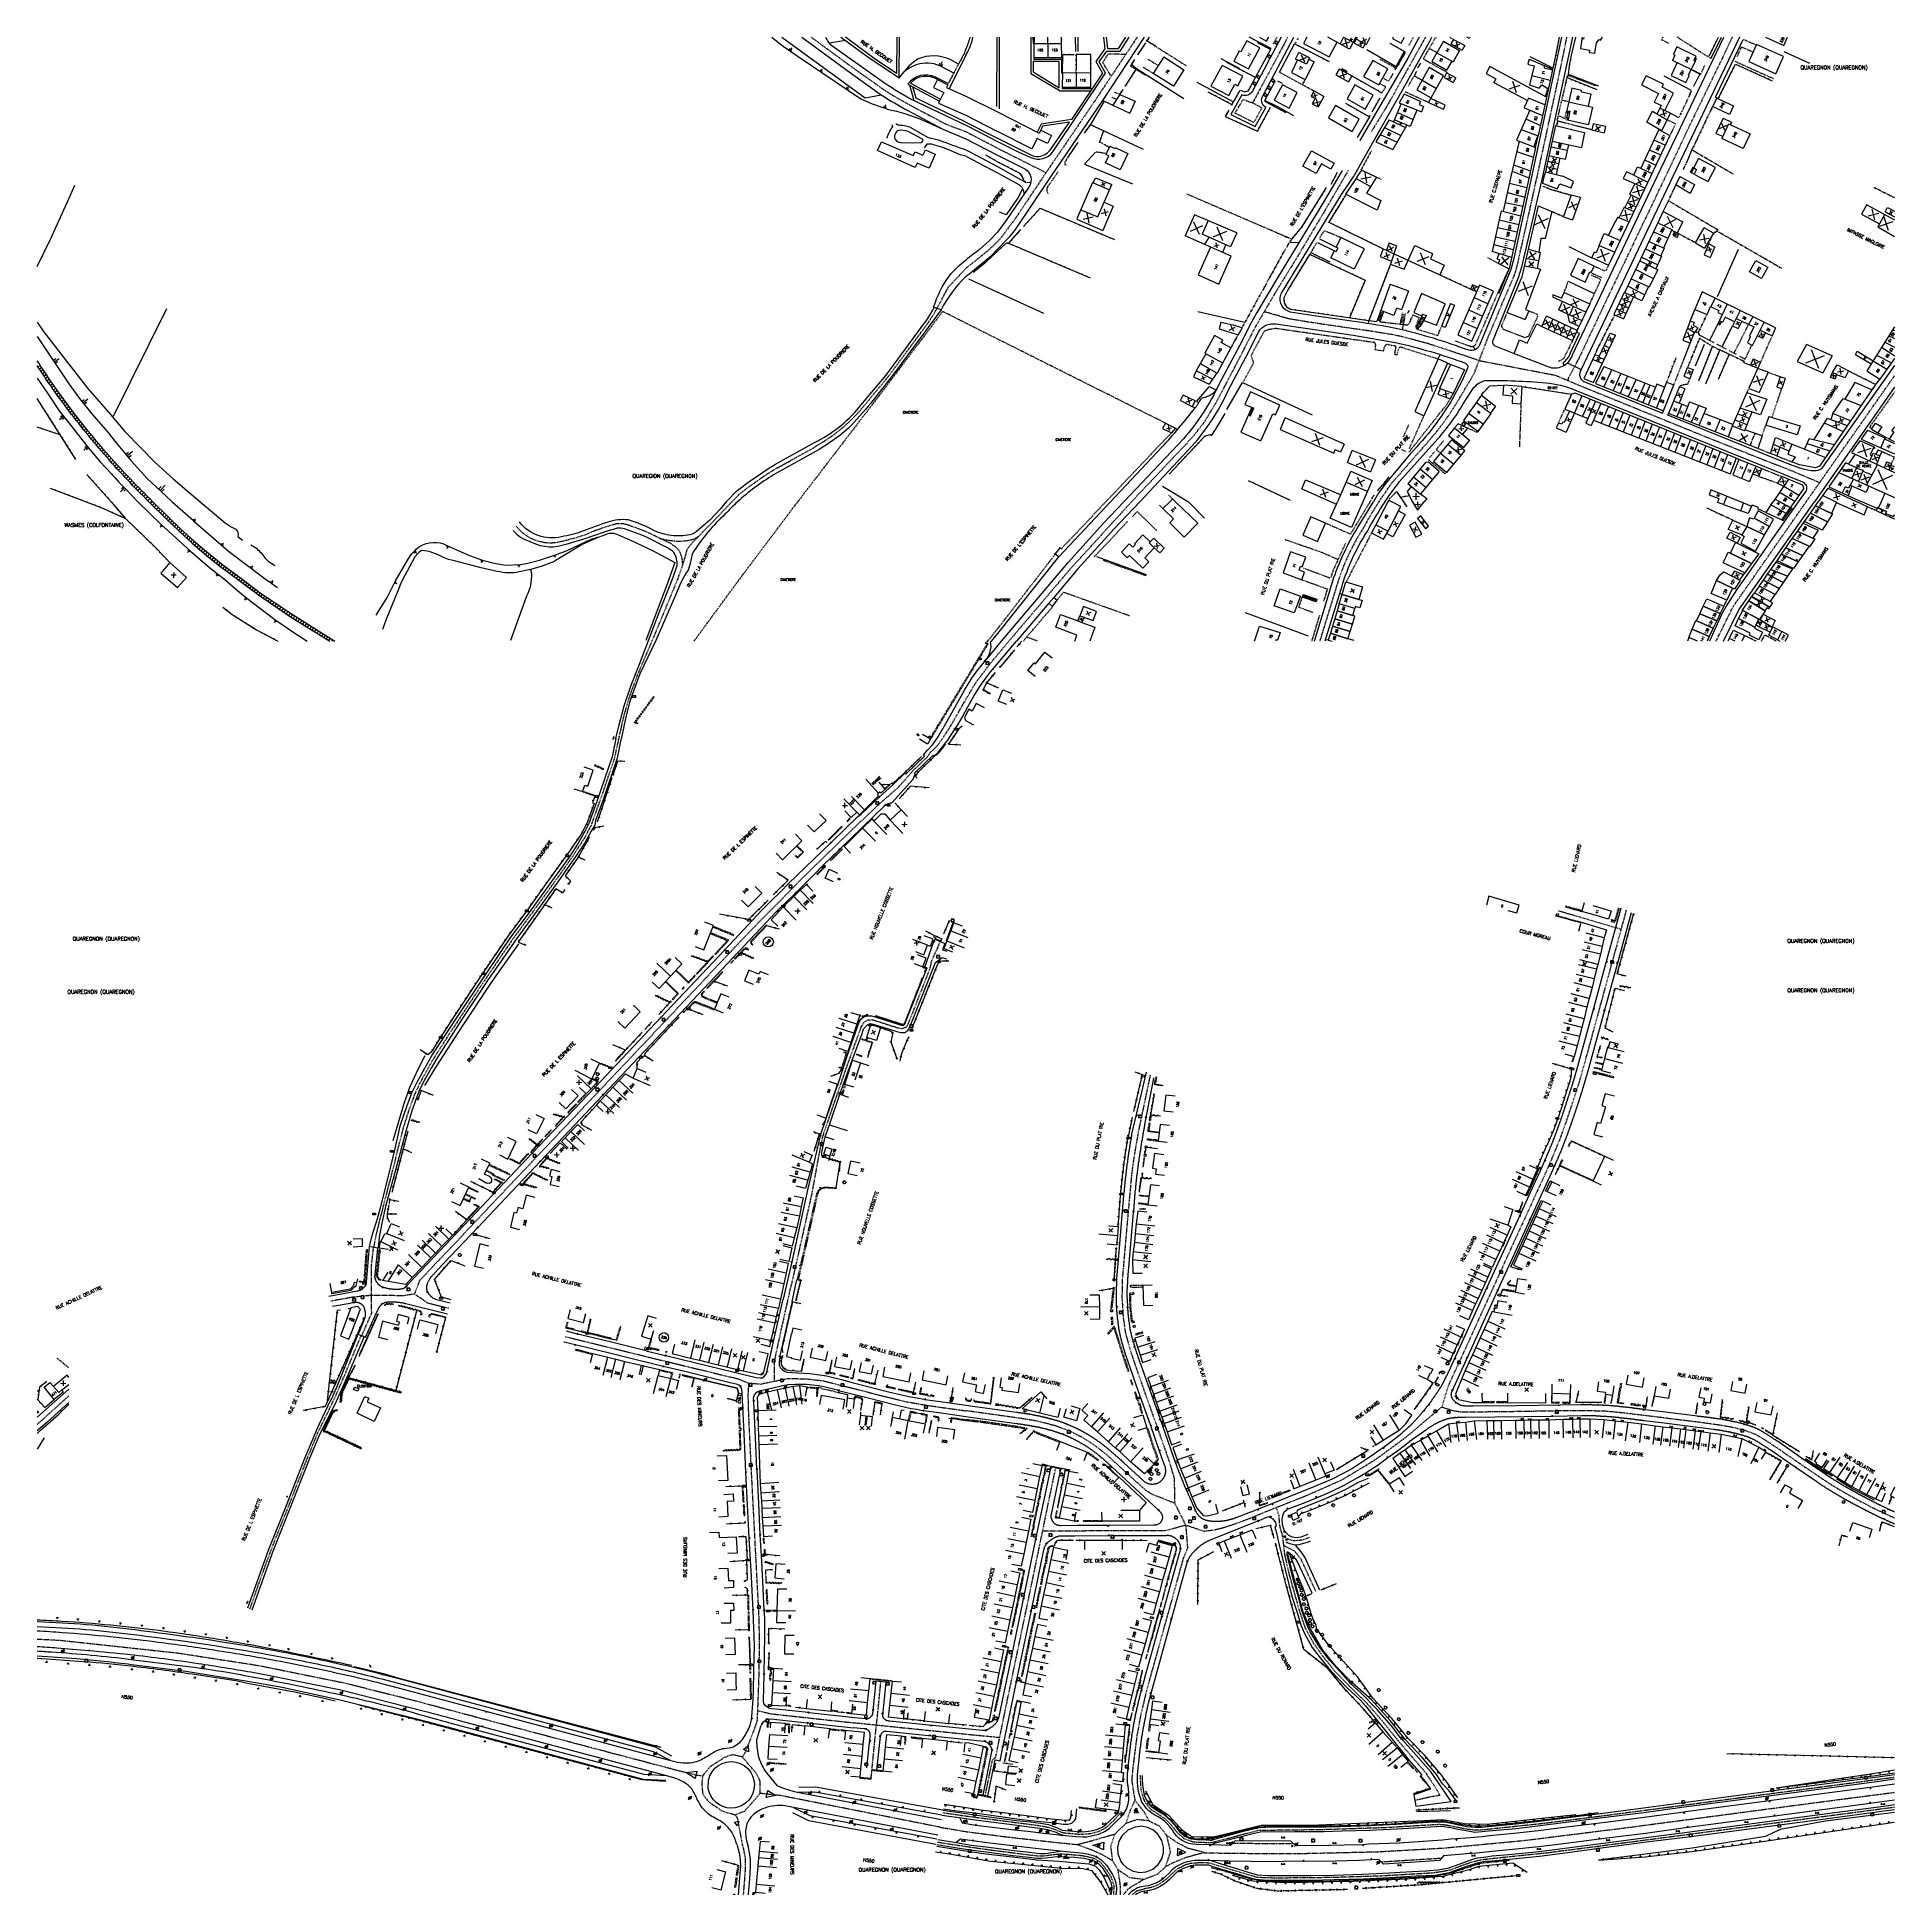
# Model space of a CAD drawing. Header units: millimetres. Extents: x 113000 to 114000, y 124000 to 125000.
import ezdxf
from ezdxf.enums import TextEntityAlignment as Align

# ---------------------------------------------------------------- set-up
doc = ezdxf.new("R2010")
doc.units = ezdxf.units.MM
doc.linetypes.add('DASHED', pattern=[0.75, 0.5, -0.25])
doc.layers.get('0').update_dxf_attribs({"linetype": 'CONTINUOUS'})
for name, color, linetype in [('W0001', 6, 'DASHED'), ('W0008', 7, 'CONTINUOUS'), ('W0017', 7, 'CONTINUOUS'), ('W0100', 7, 'CONTINUOUS'), ('W0105', 7, 'CONTINUOUS'), ('W0112', 1, 'DASHED'), ('W0211', 2, 'CONTINUOUS'), ('W0220', 5, 'DASHED'), ('W0300', 7, 'CONTINUOUS'), ('W0310', 3, 'CONTINUOUS'), ('W0322', 7, 'CONTINUOUS'), ('W0400', 7, 'CONTINUOUS'), ('W0420', 7, 'CONTINUOUS'), ('W0430', 7, 'CONTINUOUS'), ('W0471', 7, 'CONTINUOUS'), ('W0700', 7, 'CONTINUOUS'), ('W0980', 7, 'CONTINUOUS'), ('W0984', 7, 'CONTINUOUS'), ('W0989', 7, 'CONTINUOUS'), ('W0991', 7, 'CONTINUOUS'), ('W1102', 7, 'CONTINUOUS'), ('W1471', 7, 'CONTINUOUS'), ('W1473', 7, 'CONTINUOUS'), ('W1474', 7, 'CONTINUOUS')]:
    doc.layers.add(name, color=color, linetype=linetype)
doc.styles.get("Standard").update_dxf_attribs({"font": 'romans.shx', "width": 0.85})

# ---------------------------------------------------------------- blocks, each defined once
blk = doc.blocks.new('T420')
for p, q in [((0.7, 0.7), (-0.8, 0.7)), ((-0.8, 0.7), (-0.8, -0.8)), ((0.7, 0.7), (0.7, -0.8)), ((0.7, -0.8), (-0.8, -0.8))]:
    blk.add_line(p, q)
blk.add_ellipse((0, 0), major_axis=(-0.53, 0.53), ratio=1, start_param=3.926991, end_param=10.210176)
blk = doc.blocks.new('T400')
for p, q in [((-0.15, 0.3), (0.15, 0.3)), ((-0.15, -0.25), (-0.15, 0.3)), ((-0.15, 0.15), (0.15, 0.15)), ((-0.15, 0), (0.15, 0)), ((0.15, 0.3), (0.15, -0.25)), ((-0.15, -0.15), (0.15, -0.15)), ((-0.15, -0.25), (-0.15, -0.3)), ((-0.15, -0.3), (0.15, -0.3)), ((0.15, -0.3), (0.15, -0.25))]:
    blk.add_line(p, q)
blk = doc.blocks.new('t991o')
at = {"color": 0, "linetype": 'Continuous'}
for p, q in [((-1, 1), (1, -1)), ((-1, -1), (1, 1))]:
    blk.add_line(p, q, dxfattribs=at)
blk = doc.blocks.new('t322o')
at = {"color": 0, "linetype": 'Continuous'}
for radius in [0.25, 0.15]:
    blk.add_circle((0, 0), radius, dxfattribs=at)
blk = doc.blocks.new('t310o')
at = {"color": 0, "linetype": 'Continuous'}
for centre, start, end in [((-0.5, 0.4), 216.8699, 323.1304), ((0.5, -0.4), 36.8699, 143.1303)]:
    blk.add_arc(centre, 0.625, start, end, dxfattribs=at)
blk = doc.blocks.new('T471')
for p, q in [((-0.333334, 0.333334), (-0.333334, -0.333334)), ((-0.333334, 0.333334), (0.333334, 0.333334)), ((-0.333334, 0), (0, 0)), ((0.500001, 0.500001), (1.000002, 1.000002)), ((-0.500001, -0.500001), (-1.000002, -1.000002)), ((-0.333334, -0.333334), (0.333334, -0.333334))]:
    blk.add_line(p, q)
blk.add_ellipse((0, 0), major_axis=(0.471405, 0.471405), ratio=1, start_param=5.4977871438, end_param=11.780972451)
blk = doc.blocks.new('T1474')
at = {"color": 0, "linetype": 'Continuous', "flags": 128}
for points in [[(-0.8, -0.5), (-0.8, 0.5)], [(-0.8, 0), (0.7, 0)], [(0.7, 0), (0.7, -0.5), (0.7, 0.5)]]:
    blk.add_lwpolyline(points, dxfattribs=at)
blk = doc.blocks.new('T300')
for p, q in [((-0.8, 0.5), (-0.9, 0.3)), ((-0.9, 0.3), (-0.9, 0.2)), ((-0.9, 0.2), (-0.7, 0.1)), ((-0.7, 0.6), (-0.8, 0.5)), ((-0.8, -0.1), (-0.7, 0.1)), ((-0.6, 0.7), (-0.7, 0.6)), ((-0.7, 0.1), (-0.7, 0.1)), ((-0.5, 0.7), (-0.6, 0.7)), ((-0.3, 0.6), (-0.5, 0.7)), ((-0.3, 0.6), (-0.2, 0.7)), ((-0.2, 0.6), (-0.3, 0.6)), ((-0.2, 0.7), (-0.1, 0.8)), ((-0.1, 0.8), (0.1, 0.8)), ((0.1, 0.8), (0.2, 0.7)), ((0.2, 0.7), (0.3, 0.6)), ((0.3, 0.6), (0.4, 0.5)), ((0.5, 0.5), (0.3, 0.5)), ((0.4, 0.5), (0.4, 0.5)), ((0.6, 0.4), (0.5, 0.5)), ((0.6, 0.4), (0.7, 0.3)), ((0.7, 0.3), (0.7, 0.2)), ((0.7, 0.2), (0.7, 0.1)), ((0.7, 0.1), (0.7, -0.2)), ((-0.8, -0.2), (-0.8, -0.1)), ((-0.7, -0.3), (-0.8, -0.2)), ((-0.8, -0.2), (-0.8, -0.2)), ((-0.7, -0.4), (-0.7, -0.3)), ((-0.5, -0.5), (-0.7, -0.4)), ((-0.4, -0.5), (-0.5, -0.5)), ((-0.4, -0.5), (-0.3, -0.5)), ((-0.3, -0.5), (-0.3, -0.4)), ((-0.3, -0.6), (-0.3, -0.5)), ((-0.3, -0.5), (-0.3, -0.5)), ((-0.2, -0.7), (-0.3, -0.6)), ((-0.1, -0.8), (-0.2, -0.7)), ((0.1, -0.8), (-0.1, -0.8)), ((0.2, -0.7), (0.1, -0.8)), ((0.3, -0.5), (0.2, -0.5)), ((0.3, -0.6), (0.2, -0.7)), ((0.2, -0.7), (0.2, -0.7)), ((0.5, -0.4), (0.3, -0.5)), ((0.3, -0.5), (0.3, -0.6)), ((0.3, -0.5), (0.3, -0.5)), ((0.6, -0.3), (0.5, -0.4)), ((0.7, -0.2), (0.6, -0.3)), ((0.6, -0.3), (0.6, -0.3))]:
    blk.add_line(p, q)
blk = doc.blocks.new('t220o')
at = {"color": 0, "linetype": 'Continuous'}
for p, q in [((-0.25, 0.25), (0.25, 0.25)), ((-0.25, -0.25), (0.25, -0.25))]:
    blk.add_line(p, q, dxfattribs=at)
blk = doc.blocks.new('t211o')
at = {"color": 0, "linetype": 'Continuous'}
for p, q in [((-0.3, 0.5), (-0.3, 0)), ((0, 1), (0, 0)), ((0.3, 0.5), (0.3, 0))]:
    blk.add_line(p, q, dxfattribs=at)
blk = doc.blocks.new('OH02')
at = {"layer": 'W0112', "color": 0}
for p, q in [((-0.5, 0.25), (0.5, 0.25)), ((-0.5, -0.25), (-0.5, 0.25)), ((0.5, 0.25), (0.5, -0.25)), ((0.5, -0.25), (-0.5, -0.25))]:
    blk.add_line(p, q, dxfattribs=at)
blk = doc.blocks.new('OH01')
at = {"layer": 'W0322', "color": 0}
for radius in [0.25, 0.15]:
    blk.add_circle((0, 0), radius, dxfattribs=at)
blk = doc.blocks.new('BB06')
for p, q in [((-1, -1), (1, 1)), ((-1, 1), (1, -1))]:
    blk.add_line(p, q)
blk = doc.blocks.new('TT06')
for p, q in [((-1.2, -1.2), (-1.2, 1.2)), ((-1.2, 1.2), (1.3, 1.2)), ((1.3, 1.2), (1.3, -1.2)), ((1.3, -1.2), (-1.2, -1.2))]:
    blk.add_line(p, q)
at = {"color": 7}
for p, q in [((-0.5, 0.5), (0.6, 0.5)), ((0, 0.5), (0, -0.5))]:
    blk.add_line(p, q, dxfattribs=at)
blk = doc.blocks.new('TP10')
at = {"layer": 'W0300', "color": 0}
for centre, start, end in [((-0.4, 0), 90, 270), ((0, 0.4), 0, 180), ((0.4, 0), 270, 90), ((0, -0.4), 180, 360)]:
    blk.add_arc(centre, 0.4, start, end, dxfattribs=at)
blk = doc.blocks.new('BB01')
at = {"layer": 'W0991', "color": 0}
for p, q in [((-0.5, -0.1), (0.1, 0.5)), ((-0.5, 0), (0, 0.5)), ((-0.4, -0.4), (0.4, 0.4)), ((-0.4, -0.3), (0.3, 0.4)), ((-0.3, -0.4), (0.4, 0.3)), ((-0.1, -0.5), (0.5, 0.1)), ((0, -0.5), (0.5, 0)), ((0.3, -0.4), (0.4, -0.3))]:
    blk.add_line(p, q, dxfattribs=at)
blk.add_circle((0, 0), 0.5, dxfattribs=at)
blk = doc.blocks.new('TP15')
at = {"color": 0}
for p, q in [((-0.29, 0.5), (-0.29, 0)), ((0, 1), (0, 0)), ((0.29, 0.5), (0.29, 0))]:
    blk.add_line(p, q, dxfattribs=at)
blk = doc.blocks.new('TP13')
at = {"layer": 'W0700', "color": 0}
blk.add_line((0, 0), (0, 1.5), dxfattribs=at)
blk = doc.blocks.new('t112o')
at = {"color": 0, "linetype": 'Continuous'}
for p, q in [((-0.5, 0.5), (0.5, 0.5)), ((-0.5, -0.5), (-0.5, 0.5)), ((0.5, 0.5), (0.5, -0.5)), ((0.5, -0.5), (-0.5, -0.5))]:
    blk.add_line(p, q, dxfattribs=at)
blk = doc.blocks.new('T430')
at = {"flags": 128}
for points in [[(0.8, 0.8), (-0.8, 0.8)], [(-0.8, 0.8), (-0.8, 0)], [(0.8, 0.8), (-0.8, 0)], [(-0.8, 0), (0.8, 0)], [(-0.4, 2.1), (0.4, 2.1)], [(-0.4, 2.1), (-0.4, 1.3)], [(-0.4, 1.7), (0, 1.7)], [(-0.4, 1.3), (0.4, 1.3)], [(0.8, 0), (0.8, 0.8)]]:
    blk.add_lwpolyline(points, dxfattribs=at)
blk = doc.blocks.new('t105o')
for p, q in [((-0.5, 0), (0.5, 0)), ((0.5, 0), (0.2, 0.1)), ((0.5, 0), (0.2, -0.1))]:
    blk.add_line(p, q)
blk = doc.blocks.new('T1471')
at = {"color": 0, "linetype": 'Continuous', "flags": 128}
blk.add_lwpolyline([(-0.75, -0.5), (-0.75, 0.5), (0.75, 0.5), (0.75, -0.5), (-0.75, -0.5)], dxfattribs=at)
blk = doc.blocks.new('T1473')
at = {"color": 0, "linetype": 'Continuous', "const_width": 0.5, "flags": 128}
blk.add_lwpolyline([(-0.25, 0, 1), (0.25, 0, 1)], format="xyb", close=True, dxfattribs=at)

msp = doc.modelspace()

# ---------------------------------------------------------------- linework, layer by layer
at = {"layer": 'W0001'}
for p, q in [((113643.7, 124027.8), (113676.2, 124027.6)), ((113723.6, 124017.8), (113756, 124019.8))]:
    msp.add_line(p, q, dxfattribs=at)
for points in [[(113416.8, 125000), (113439.6, 124983.3), (113456.1, 124971.6, 0.022189), (113470.3, 124963.3), (113489, 124953.4), (113500, 124949.2)], [(113374, 124750), (113377.8, 124753.9, -0.028119), (113398.3, 124768.1), (113417.5, 124778.7), (113419.7, 124780.2, 0.090863), (113443.7, 124799.9), (113458.2, 124817.3), (113477.1, 124842.8, 0.036703), (113484.3, 124853.8), (113490.5, 124865.4), (113500, 124875.6)], [(113722.4, 124750, 0.022608), (113713.9, 124735.7, 0.074981), (113698.9, 124702.3), (113690.5, 124675)], [(113347.5, 124716.3, 0.158981), (113345, 124724.5), (113343.5, 124725.8), (113340.8, 124727.6), (113328.3, 124733.6), (113327.1, 124734.1), (113327.1, 124734.1, 0.010328), (113317.8, 124737.5, 0.166914), (113309.8, 124737.5, 0.027875), (113296, 124732.6, -0.034037), (113283.4, 124729, -0.311352), (113257.9, 124736.8, -0.296456)], [(113356.1, 124731.4, -0.123509), (113350.6, 124729.2, -0.117504), (113334.8, 124730.5, 0.010328)]]:
    msp.add_lwpolyline(points, format="xyb", dxfattribs=at)
for points in [[(113592.2, 125000), (113569.2, 124965.5), (113559.4, 124951), (113550.1, 124937.4), (113537.4, 124918.6), (113526.1, 124901.7), (113522.6, 124897.1), (113518.6, 124891.6), (113511.6, 124884.9), (113500, 124875.6)], [(113673.2, 124999.9), (113663.3, 124981.3), (113654.4, 124964.7), (113659.4, 124962.1), (113655, 124954.1), (113644.9, 124959.2), (113649.2, 124966.5), (113654.4, 124964.7)], [(113747.4, 125000), (113726.6, 124962.8), (113718.3, 124949.3), (113718.3, 124949.3)], [(113722.4, 124750), (113729.5, 124760.4), (113732.6, 124763.7), (113740.9, 124773.3), (113747.6, 124780.8), (113754, 124788.4), (113759.5, 124795.8), (113763.3, 124801.6), (113768.3, 124810), (113773.7, 124819.1), (113781.1, 124838.5), (113785.6, 124849.1), (113789.6, 124858.7), (113795.2, 124871.6), (113796.5, 124875.7), (113804.5, 124911.2), (113811.1, 124941.3), (113818.8, 124977), (113823.6, 125000)], [(113912.5, 125000), (113908.1, 124990.6), (113890.9, 124955.2), (113877, 124925.8), (113845.8, 124860.6), (113830.6, 124828.4), (113823.8, 124815.4)], [(113578.2, 124979), (113573.7, 124986.5), (113576.8, 124991.2), (113586.2, 124990.9)], [(113500, 124949.2), (113519, 124939.3), (113543.2, 124927.1)], [(113705.8, 124928.3), (113693, 124906.3), (113676.2, 124878.1), (113667.2, 124863.6), (113655.9, 124844.3), (113647, 124826.9), (113634.9, 124803.8), (113628.3, 124792.8), (113621.8, 124784.5), (113589.2, 124750)], [(113660.6, 124852.4), (113673.8, 124848.6), (113686.1, 124846.6), (113705.7, 124843.7), (113716.4, 124842.2), (113729.4, 124840.1), (113734.8, 124839), (113748.5, 124835.3), (113769.2, 124828.5), (113776.3, 124826), (113817.3, 124818.1), (113829.1, 124813.1), (113898.2, 124785), (113930.1, 124772.3), (113941.4, 124768), (113959.7, 124760.3)], [(113952.4, 124750), (113963.5, 124765.8), (113976.9, 124784.9), (114000, 124817.9)], [(113374, 124750), (113363.7, 124739.1), (113352.7, 124727.9), (113349.7, 124724.1), (113348.5, 124719.4), (113347, 124714.6), (113344.7, 124708.1), (113331.1, 124675.3)], [(113589.2, 124750), (113555.6, 124713.1), (113523.2, 124675)], [(113903.9, 124675), (113913.1, 124693.6), (113952.4, 124750)], [(113331.1, 124675.3), (113323.1, 124656.6), (113319.8, 124647.8), (113318, 124642.5), (113316.8, 124638.3), (113315.1, 124631.9), (113313.3, 124623.6), (113311.4, 124614.9), (113310.6, 124611.4), (113303.6, 124590.8), (113299.3, 124579), (113298.4, 124576), (113294.6, 124569), (113288.5, 124559.4), (113280.8, 124548.4), (113271.2, 124535.2), (113262.9, 124523.8), (113256.4, 124515), (113253, 124510.1), (113240.9, 124492.3), (113221.7, 124463.2), (113212.7, 124449.1), (113206.7, 124438.3), (113203.2, 124431), (113199.7, 124421.3), (113197, 124412.7), (113195.1, 124405.2), (113193, 124396.7), (113190.5, 124386.9), (113188.5, 124379.3), (113186, 124369.5), (113184, 124361.8), (113182.5, 124355.8), (113181.1, 124348.6)], [(113216.1, 124341.4), (113249.8, 124377.1), (113283.9, 124413.1), (113325.2, 124456.7), (113360.5, 124494.1), (113382.8, 124517.7), (113409.6, 124545), (113435.9, 124570.7), (113453.7, 124587.6), (113463.6, 124596.2), (113471.3, 124604.9), (113478.8, 124612.1), (113480.8, 124614.9), (113485.3, 124619.4), (113491.6, 124628.9), (113498.2, 124640.5), (113505.4, 124652.7), (113513.7, 124663.6), (113523.2, 124675)], [(113486, 124513.3), (113484.8, 124510.1), (113481.5, 124502.8), (113480.4, 124498.2), (113469.2, 124469.7), (113468, 124467.2), (113465.4, 124466.2), (113463.5, 124466.6), (113450, 124470.9), (113447.2, 124470.9), (113445.1, 124469.7), (113443.5, 124467.1), (113435.9, 124446.2), (113427.6, 124422.2), (113423.4, 124410), (113422.6, 124407.1), (113420.9, 124398.8), (113417, 124377.4), (113409.1, 124342.1), (113404, 124320)], [(113150.8, 124248.2), (113156.1, 124259), (113160, 124267), (113166.1, 124281.1), (113174.5, 124301.2), (113174.8, 124301), (113180.1, 124313.2), (113180, 124322.7), (113180, 124338.5), (113181.1, 124348.6)], [(113221.7, 124315.7), (113210.4, 124318.5), (113203.2, 124323.4), (113206.1, 124330.9), (113216, 124341.4)], [(113404, 124320), (113400.7, 124305.2), (113396.8, 124287.3), (113396.8, 124276.5)], [(113284.2, 124300.5), (113327.1, 124290), (113364.5, 124280.9), (113377.3, 124277.8), (113383.2, 124275.5), (113389.6, 124275), (113404, 124278), (113414, 124277.8), (113423, 124276.8), (113447, 124270.7), (113456.5, 124268.2), (113468.3, 124265.4), (113481.3, 124263.2), (113500, 124260.6)], [(113386.7, 124090.9), (113387.7, 124093.7), (113388.2, 124104.6), (113388.6, 124116.4), (113388.8, 124127.9), (113388.9, 124139.1), (113388.6, 124150.7), (113387.6, 124169.7), (113386, 124200.3), (113384.5, 124229.4), (113383.1, 124258.7), (113382.8, 124269.1), (113383.2, 124275.5)], [(113000, 124253.2), (113017, 124268.6)], [(113150.8, 124248.2), (113144.6, 124233.2), (113135.2, 124209.1), (113127.6, 124190.2), (113124.9, 124183.1), (113122.1, 124175.5), (113118.3, 124164.9), (113114.4, 124153.8)], [(113736.6, 124246.1), (113719.8, 124233.8), (113702.2, 124223.2), (113682, 124214.3), (113672.3, 124210.5), (113662, 124206.4), (113655.4, 124203.7)], [(113667.1, 124208.4), (113668.4, 124204.3), (113668.8, 124198.8), (113670.4, 124193.2), (113671.5, 124183.4), (113674.1, 124172.1), (113679.2, 124153.9), (113682.6, 124143.7), (113687.2, 124135.4), (113692.4, 124128.1), (113698, 124121.2), (113706.4, 124112.4), (113714.8, 124104.3), (113723.2, 124094.8), (113732.5, 124083.2), (113740.1, 124074.4), (113747.4, 124065.9), (113752.8, 124057.8), (113755.1, 124053.5), (113750.7, 124052.8), (113741.7, 124050.8)], [(113684.8, 124192.3), (113681.2, 124191), (113676.4, 124190.5), (113673.8, 124191.3), (113670.4, 124193.2)], [(113688.4, 124163.3), (113680.6, 124180.4), (113676.9, 124185.1), (113672.8, 124187.1), (113670.9, 124188.3)], [(113387.9, 124099.2), (113395.1, 124097.5), (113410.4, 124095.8), (113439.8, 124092.6)], [(113593.7, 124064.4), (113594.2, 124056.6), (113595.5, 124051.8), (113596.9, 124049.1), (113599.8, 124045.9), (113603.7, 124043.3), (113607.5, 124040.8), (113610.9, 124037.2), (113613.6, 124033.7), (113617.3, 124030.4), (113622.4, 124028.5), (113628.1, 124028.3), (113632.1, 124028.1), (113657.6, 124034.8), (113691.3, 124035.2), (113725.6, 124036.3), (113754.5, 124038), (113758.4, 124037.7), (113769.5, 124035.5), (113773.8, 124035), (113778.2, 124035.1), (113810.5, 124038.5), (113839.1, 124042.1), (113878.8, 124047.3), (113917.2, 124052.4), (113964.2, 124058.6), (114000, 124063.4)], [(113589.4, 124060.8), (113590.3, 124054.8), (113591, 124051)], [(113628.5, 124022.7), (113642.2, 124022.4), (113677.2, 124022.2), (113721.3, 124023.2), (113757, 124025.2), (113800.6, 124029.3), (113855, 124036.1), (113911.6, 124043.6), (113969.8, 124051.3), (114000, 124055.2)], [(113487.5, 124044.3), (113499.8, 124042.5), (113535, 124037.9), (113540.1, 124037.2), (113544.4, 124036.4), (113547.7, 124035.3), (113550.3, 124034.2), (113552.6, 124033.4), (113556.4, 124033.1), (113561.7, 124032.6), (113566.8, 124033), (113570.7, 124033.9), (113573.6, 124035.1), (113576.4, 124037), (113579.5, 124039.9), (113583.9, 124044.9)], [(113591, 124051), (113589.3, 124047.4), (113588, 124044.4), (113586.1, 124038.4)], [(114000, 124047.1), (113967.4, 124042.8), (113921.3, 124036.7), (113881.3, 124031.4), (113840.7, 124026.1), (113812.7, 124022.5), (113781, 124019.2), (113776.8, 124018.7), (113771.2, 124017.2), (113766.4, 124015.5), (113760.4, 124013.2), (113755.5, 124012.3), (113750.9, 124011.7), (113723.3, 124010.1), (113696.9, 124009.3), (113667.1, 124009), (113660.2, 124009.2), (113656.8, 124009.4), (113654, 124010.2), (113643.6, 124013.3), (113632.1, 124016.8), (113629.8, 124017.2), (113625.4, 124017.2), (113620.7, 124016.8), (113618.1, 124016.1), (113613.4, 124013.6), (113610.1, 124010.6), (113607.5, 124008.1), (113603.5, 124005.4), (113600.1, 124004), (113596.5, 124003.3), (113591.8, 124001.9), (113589.5, 124000)], [(113591, 124051), (113593.4, 124047.7), (113596, 124044.6), (113598.6, 124039.8)], [(113486.1, 124036.4), (113495.4, 124034.9), (113497.6, 124034.4), (113520.4, 124031.4), (113549.7, 124028.1), (113559.9, 124027.1)], [(113592.1, 124040.5), (113586.1, 124038.4), (113580.1, 124032.7), (113577.9, 124026.1), (113578.8, 124018.5), (113581.9, 124013.6), (113588, 124009.4), (113595.9, 124008.4), (113603.4, 124011.3), (113607.5, 124015.2), (113610.2, 124023.1), (113608.2, 124031.9), (113604.2, 124036.9), (113598.6, 124039.8), (113592.1, 124040.5)], [(113379.8, 124026.8), (113381.2, 124019.6), (113381.1, 124012.7), (113380.2, 124001), (113380.1, 124000)], [(113484.7, 124028.4), (113495.7, 124026.7), (113512.5, 124024.3), (113537.7, 124021.1), (113541.7, 124021), (113546.2, 124021.6), (113550.8, 124022.1), (113555.7, 124021.8), (113562.4, 124021.2), (113568.6, 124019.9), (113572.4, 124017.6), (113575.7, 124013.4), (113578, 124009.9), (113579.6, 124005.2), (113579.5, 124000.6), (113579.4, 124000)], [(113559.9, 124027.1), (113567.9, 124029.2), (113573.7, 124030.9), (113580.1, 124032.7)], [(113559.9, 124027.1), (113567.9, 124024.2), (113573.2, 124021.8), (113578.8, 124018.5)], [(113628.5, 124022.7), (113619.2, 124025.2), (113613.9, 124028), (113608.2, 124031.9)], [(113583.2, 124000), (113583.2, 124004.6), (113582.9, 124007.2), (113581.9, 124013.6)], [(113628.5, 124022.7), (113619.1, 124020.3), (113613.2, 124018), (113607.5, 124015.2)], [(113584.8, 124000), (113587.2, 124003), (113588.8, 124004.2), (113595.9, 124008.4)]]:
    msp.add_lwpolyline(points, dxfattribs=at)
at = {"layer": 'W0001', "flags": 128}
for points in [[(113855.5, 124530.1), (113833.3, 124448.8), (113830.1, 124437.5), (113826.2, 124425.4), (113823.3, 124416.8), (113819.8, 124407), (113815.7, 124397), (113812.3, 124389.1), (113807.8, 124379.3), (113801.3, 124365.1), (113793.8, 124348.8), (113786.5, 124332.7), (113778, 124314.1), (113769.5, 124295.4), (113759.6, 124273.9), (113756.2, 124262.6), (113762, 124260.8), (113765.9, 124260.1), (113779.1, 124260.1), (113795.6, 124260.3), (113813.5, 124260.6), (113833.1, 124260.8), (113844.7, 124260.5), (113854.6, 124259.5), (113862.3, 124258.6), (113869.7, 124257.7), (113882.8, 124256), (113893.8, 124254.7), (113907.3, 124252.8), (113913.6, 124251.6), (113919.3, 124250.1), (113924.7, 124248.1), (113929.5, 124245.4), (113933.9, 124242.5), (113938.5, 124239.4), (113943.9, 124235.7), (113950.7, 124231), (113957, 124226.7), (113965.6, 124221), (113973.1, 124216.5), (113979.9, 124212.7), (113989, 124208), (113998.4, 124203.6), (114000, 124202.9)], [(113819.1, 124529.8), (113852.7, 124519.9)], [(113599.2, 124441.3), (113592.9, 124411.2), (113590.7, 124398.7), (113589.2, 124388.1), (113587.5, 124369.6), (113585.6, 124348), (113584.2, 124331.6), (113584, 124321.5), (113584.7, 124310.7), (113585.8, 124303), (113588.1, 124294.3), (113591, 124285.6), (113597, 124268.4), (113603.1, 124251.4), (113609.6, 124232.9), (113612.1, 124224.4), (113612.4, 124210.8), (113618.3, 124199.1), (113619.3, 124186.5), (113617.2, 124181.8), (113615.6, 124176.1), (113599.1, 124116.7), (113597.1, 124109.5), (113594.3, 124097.8), (113592.1, 124085.9), (113591.1, 124078.4), (113589.8, 124067.8), (113589.4, 124063.6), (113589.4, 124060.8), (113589.4, 124060.8)], [(113203.2, 124323.4), (113196.5, 124322.4), (113191.5, 124322.6), (113187.8, 124322.7), (113180, 124322.7), (113169.9, 124321.7), (113158.1, 124319.6)], [(113612.4, 124210.8), (113600.1, 124215.7), (113596.9, 124217.7), (113589.4, 124224.5), (113575.7, 124237), (113569.6, 124241.8), (113563.3, 124245.9), (113555.9, 124249.6), (113548.8, 124252.3), (113538.5, 124255), (113527.9, 124256.7), (113500, 124260.6)], [(113736.6, 124246.1), (113743.3, 124251.7), (113747.7, 124255.6), (113751, 124258.3), (113756.2, 124262.6)], [(113510.4, 124053.4), (113514.3, 124072.5), (113516, 124074), (113516.6, 124076.7), (113520.3, 124095), (113523.6, 124110.9), (113535.2, 124166.3), (113539.7, 124188), (113544, 124208.9), (113548.4, 124229.9)], [(113541.4, 124195.9), (113586.5, 124196.2), (113607.2, 124196.1), (113618.3, 124199.1), (113628.2, 124195.8), (113634.1, 124196.6), (113639.6, 124198), (113647.6, 124200.7), (113655.3, 124203.7)], [(113000, 124137.7), (113012.1, 124137.1), (113075.9, 124130.2), (113119.1, 124123.5), (113164.5, 124114.3), (113201.4, 124105.1), (113253.4, 124091.2), (113344.2, 124067.2), (113354.4, 124064.6), (113358.3, 124064.1)], [(113449.5, 124068), (113451.2, 124085.2), (113452.7, 124099.1), (113454.2, 124114.8)], [(113386.7, 124090.9), (113381.1, 124076.6), (113379.7, 124074.2)], [(113439.8, 124092.7), (113465.9, 124090), (113501.4, 124086.4), (113518.2, 124084.8)], [(113486.1, 124036.4), (113400.4, 124053.4), (113389.2, 124054.6)], [(113379.8, 124026.8), (113377.1, 124041.3), (113375.8, 124043.1)]]:
    msp.add_lwpolyline(points, dxfattribs=at)
msp.add_lwpolyline([(113380.9, 124045.1), (113389.2, 124054.6), (113389.3, 124061.2), (113387.2, 124065.3), (113379.7, 124074.2), (113375.1, 124075.4), (113372.7, 124075), (113369.7, 124073.7), (113362.2, 124068.9), (113358.3, 124064.1), (113357.8, 124059.8), (113358.3, 124054.2), (113361.4, 124050.2), (113368.8, 124045.1), (113375.8, 124043.1)], close=True, dxfattribs=at)
at = {"layer": 'W0008'}
for p, q in [((113511.2, 124665.3), (113519.2, 124675)), ((113516.4, 124662.1), (113527.2, 124675)), ((113384.5, 124171.3), (113383.4, 124192))]:
    msp.add_line(p, q, dxfattribs=at)
for points in [[(113411.6, 125000), (113437.8, 124980.8), (113454.4, 124969, 0.022274), (113468.8, 124960.6), (113487.6, 124950.6), (113500, 124945.4)], [(113424.5, 125000, 0.104671), (113427.8, 124995.5), (113453.6, 124977.2, 0.023405), (113470.6, 124966.7), (113500, 124952.7)], [(113500, 124993.5, -0.035801), (113497, 124987.4), (113496.1, 124985.6)], [(113500, 124993.5, 0.042648), (113502.3, 125000.1)], [(113500, 124990.3), (113501, 124992.2, 0.069791), (113503.8, 125000.1)], [(113500, 124871.2, 0.007078), (113503.5, 124874.1), (113513.8, 124882.5), (113517, 124885.9), (113523.7, 124892.7), (113526.3, 124896), (113545.8, 124924.9), (113573.7, 124966), (113596.1, 125000)], [(113500, 124952.7), (113506.9, 124949.2), (113517.1, 124943.9), (113528.2, 124938.4), (113534.9, 124935.3, 0.358675), (113546.8, 124938.4), (113575.2, 124980.7), (113571.7, 124986.8), (113575.9, 124992.6), (113583, 124992.6), (113587.9, 125000)], [(113669.8, 125000), (113654.3, 124971, -0.386946), (113648.6, 124969), (113642.6, 124958.5), (113655.8, 124951.9), (113661.5, 124962.2, -0.371862), (113659.5, 124967.8), (113676.6, 125000)], [(113647.9, 124971.5), (113649.9, 124970.7, 0.222867), (113652.4, 124971.7), (113664.3, 124994)], [(113820.7, 125000), (113817.1, 124983.4), (113804.5, 124924.9), (113795, 124881), (113793.3, 124875), (113776.5, 124834.3, -0.369669), (113770.7, 124831.5, 0.033582), (113732.4, 124843.1, 0.011799), (113710.3, 124846.8), (113686.3, 124850.3), (113674.6, 124852.1, -0.469741), (113669.9, 124862.2), (113702.2, 124915.3), (113708.6, 124924.9), (113732.9, 124967.8), (113749.6, 124997.6), (113750.8, 125000)], [(113826.6, 125000), (113810.5, 124925), (113799.2, 124876.3), (113797.4, 124870.5), (113783.8, 124837.2, 0.401851), (113784.4, 124834.1), (113795.2, 124829.7), (113813.3, 124822.7, 0.435048), (113826.5, 124829), (113872.2, 124925), (113908, 125000)], [(113916.5, 125000), (113880.6, 124925), (113831.3, 124821.1, 0.521919), (113833.5, 124814.3), (113875.1, 124797.7), (113875.6, 124798.9)], [(113490.4, 124975.1), (113483.6, 124978.5, 0.365069), (113468.8, 124974.8), (113485.8, 124965.6)], [(113484.7, 124977.2, 0.356253), (113470.2, 124975.4), (113486.3, 124966.7)], [(113500, 124939.4, -0.016911), (113485.9, 124944.5), (113481.3, 124945.5), (113479.5, 124946.1), (113470.2, 124951.5, 0.065192), (113463.3, 124952.7), (113462.3, 124953.4)], [(113500, 124954.4), (113517.1, 124945.7), (113535.6, 124936.4, 0.137723), (113539.3, 124935.8, 0.200191), (113545.7, 124939.8), (113555.8, 124954.4), (113541.3, 124952.1), (113540.3, 124950)], [(113460.1, 124953), (113460.5, 124951.9, 0.099576), (113457.4, 124945.7)], [(113500, 124945.4), (113517.1, 124936.6), (113530.3, 124929.9, -0.051528), (113532.9, 124928.3, -0.163668), (113534.9, 124924.9, -0.212748), (113533.8, 124919.3), (113521.5, 124901.2), (113517, 124895.1, -0.044745), (113503.8, 124883, 0.015541), (113500, 124880.1)], [(113500, 124936), (113497, 124936.7), (113493.4, 124938.4), (113487.6, 124940.7), (113482.6, 124942.2, 0.107057), (113478.9, 124942.4), (113477.6, 124940.5)], [(113500, 124936), (113517.1, 124927), (113520.9, 124924.9), (113528.5, 124920.7, -0.117916), (113530.4, 124918.9)], [(113702.5, 124928.3), (113693.1, 124912.2), (113667.7, 124870.5), (113656.6, 124851.8), (113652.7, 124844.7), (113648.9, 124837), (113636.2, 124813.1, -0.070279), (113617.1, 124783.9), (113585.1, 124750)], [(113531.4, 124915.8, 0.124877), (113530.7, 124918.4, 0.124877)], [(113500, 124871.2, 0.083197), (113486.6, 124853.3), (113482.6, 124854.7, -0.078344), (113491.1, 124871.6, -0.051368), (113500, 124880.1)], [(113371, 124750), (113371.8, 124750.9), (113376.3, 124755.5, -0.028329), (113397.2, 124770), (113418.5, 124781.8, 0.104134), (113442.6, 124800.8), (113457, 124818.2), (113475.9, 124843.7, 0.036727), (113483, 124854.5)], [(113486.6, 124853.3), (113460.4, 124817.9), (113448.8, 124803.1, -0.019881), (113436.8, 124789.6), (113432.2, 124785.7), (113426.6, 124781.6), (113421, 124778.1), (113396.4, 124764.4, 0.050152), (113377.1, 124750, 0.050152)], [(113593.6, 124750), (113621.8, 124780, 0.071901), (113641.1, 124809.5), (113652.3, 124830.8), (113657.5, 124841.5, -0.293481), (113666.8, 124845.7), (113708.4, 124839.6), (113731.2, 124835.7, -0.03275), (113768.9, 124824.6, -0.401772), (113770, 124821.8), (113767.3, 124815.6), (113762.2, 124805.7, -0.056718), (113739.5, 124776.1), (113726.2, 124760.2), (113722.3, 124754.9), (113719.4, 124750)], [(113822, 124823.3), (113821.5, 124824.8, 0.139969), (113825.5, 124830.1), (113830.3, 124840.5), (113828.6, 124841.3)], [(114000, 124823.4), (113961.2, 124768.5, -0.151407), (113959.6, 124767.1, -0.118467), (113956, 124766.6, -0.074356), (113949, 124768.1), (113941.3, 124771), (113877.9, 124796.5), (113878.3, 124797.5)], [(113725.6, 124750, -0.018408), (113733.5, 124760.8), (113754.1, 124783.9, 0.049232), (113767.7, 124802.6), (113772.3, 124809.8, -0.182926), (113779.3, 124815.3, -0.023635), (113812.2, 124814, -0.071597), (113827.7, 124810.3), (113950.4, 124760.7, -0.393154), (113952.3, 124755.9), (113948.1, 124750)], [(113577.8, 124750), (113605.5, 124779.3, 0.02087), (113623.4, 124800.5, 0.053929), (113626.8, 124805.8, 0.17813), (113634.8, 124810.1), (113631.1, 124811.9)], [(113371, 124750), (113367.8, 124746.2), (113362.1, 124740), (113354.7, 124733.8, -0.131559), (113350.2, 124731.9, -0.161541), (113330.4, 124735.3, 0.046333), (113318.3, 124740.2, 0.105117), (113307.2, 124739, 0.010269), (113293.6, 124734.1, -0.049653), (113282.3, 124731.1, -0.297729), (113259.6, 124739.1)], [(113377.1, 124750, 0.020049), (113370.3, 124743.2, 0.063495), (113353.5, 124723.3), (113352.6, 124721.7), (113351.6, 124716.7), (113350.4, 124713.2, 0.058345), (113343.9, 124700.1), (113333, 124675.3)], [(113687.6, 124675), (113698.1, 124709.1, -0.053413), (113710.8, 124735.9), (113719.4, 124750)], [(113725.6, 124750, 0.025211), (113716.2, 124734.4, 0.075273), (113701.5, 124701.6), (113693.3, 124675)], [(113329.2, 124675.3), (113334.9, 124690.3), (113342.2, 124708.9), (113344.6, 124715.7, 0.165574), (113342.8, 124722.6), (113341.8, 124723.5), (113339.4, 124725.2), (113327.4, 124731.2), (113324.1, 124732.6), (113316.2, 124735.4, 0.117896), (113312.2, 124735.7, 0.018473), (113295.3, 124730.2), (113284.7, 124726.9), (113280.3, 124725.9), (113277.8, 124725.6), (113275.6, 124725.5), (113271, 124726.2), (113268.4, 124727.1), (113262.4, 124729.7), (113260.2, 124730.8), (113258.4, 124732.2), (113256.2, 124734.5)], [(113317.1, 124738.1, 0.000014), (113317.1, 124738.1, 0.01857)]]:
    msp.add_lwpolyline(points, format="xyb", dxfattribs=at)
for points in [[(113435.1, 124998.2), (113426.5, 124996.8)], [(113432.6, 125000), (113447.2, 124989.5), (113464, 124978.1), (113464.3, 125000)], [(113462.9, 125000), (113462.6, 124980.5), (113450.7, 124988.6), (113435.2, 125000)], [(113516.6, 125000), (113516.5, 124962.8)], [(113517.9, 125000), (113517.9, 124961.5)], [(113534.9, 125000), (113534.9, 124980.6), (113550.7, 124971.1), (113567, 124971.1)], [(113536.1, 125000), (113536.2, 124996.6), (113536.6, 124996.6)], [(113574.1, 125000), (113574.8, 124993.8), (113569.9, 124986.9), (113573.5, 124980.7), (113556.8, 124955.8), (113540.6, 124953.2), (113538.4, 124949)], [(113558.9, 125000), (113559, 124992.4)], [(113560.2, 125000), (113560.2, 124992.3)], [(113575.5, 125000), (113576.2, 124994), (113582.1, 124994), (113586.1, 125000)], [(113668.8, 124981.2), (113676.9, 124996.5)], [(113744.1, 125000), (113738, 124988.8), (113712, 124944.4), (113712, 124944.4)], [(113900.1, 124989.2), (113901.3, 124988.7), (113906.7, 125000)], [(113904.2, 124967.3), (113903.5, 124967.7), (113918.5, 124998.9)], [(113918.5, 124998.9), (113919, 124998.6)], [(113500, 124990.3), (113491, 124972.3)], [(113536.5, 124989.1), (113536.5, 124988.2), (113551.4, 124988.2), (113551.5, 124980.9), (113552, 124980.9)], [(113892.5, 124987.4), (113893.3, 124989)], [(113892.7, 124987.3), (113893.4, 124988.9)], [(113469.6, 124974.4), (113472, 124966)], [(113500, 124954.4), (113473.3, 124967.2), (113471.4, 124973.4)], [(113551.8, 124973.2), (113551.8, 124972.4), (113567.9, 124972.4)], [(113741.3, 124979.3), (113745.6, 124977)], [(113574.5, 124965.6), (113567, 124953), (113574.1, 124949.7)], [(113573.7, 124966), (113579.1, 124963.4)], [(113717.3, 124957.1), (113710.7, 124946.1)], [(113806.7, 124940.6), (113808, 124946.9)], [(113505.2, 124936.7), (113517.1, 124930.4), (113526.8, 124924.9), (113532.2, 124921.9)], [(113000, 124876.7), (113007.3, 124891.7), (113017, 124913), (113020.3, 124920.4)], [(113532.8, 124921.8), (113535, 124922.1)], [(113875.4, 124906.2), (113878.2, 124912)], [(113674.6, 124889.7), (113679.3, 124889.6)], [(113689.2, 124889.5), (113698.4, 124885)], [(113690.4, 124891.5), (113699.3, 124887.1)], [(113786.4, 124862.4), (113787, 124862.2), (113792.4, 124875.3)], [(113501.4, 124869.9), (113541.8, 124851.5)], [(113069.6, 124853.8), (113041, 124795.9)], [(113716.8, 124845.8), (113717, 124847.5)], [(113717, 124847.5), (113721.3, 124847)], [(113735.4, 124845.4), (113734.8, 124842.5)], [(113740.6, 124850.6), (113744.1, 124849.2)], [(113795.2, 124829.7), (113798.1, 124837.1), (113802.1, 124835.4), (113807.3, 124845.7), (113810.1, 124844.4)], [(113660.6, 124841.8), (113663.3, 124842.8)], [(113773.1, 124833.7), (113774, 124831.8)], [(113886.3, 124826), (113890, 124835.3)], [(113754.3, 124826.9), (113755.4, 124829.3)], [(113823.9, 124824.8), (113831.3, 124821.2)], [(113918.9, 124825.6), (113918.6, 124825), (113922.4, 124823.5)], [(113623.4, 124804.3), (113623.7, 124804.1)], [(113624.2, 124803.9), (113625.4, 124803.3)], [(114000, 124811.7), (113956.8, 124750)], [(113621.9, 124801.3), (113623.4, 124800.5)], [(113612.9, 124789.6), (113613.9, 124788.8)], [(113605.8, 124758.3), (113619.9, 124750)], [(113519.2, 124675), (113519.2, 124675), (113519.2, 124675), (113555.1, 124717.3), (113574.1, 124738.4), (113585.1, 124750)], [(113593.6, 124750), (113579.8, 124735.4), (113579.8, 124735.4), (113560.2, 124713.9), (113560.2, 124713.9), (113560.2, 124713.9), (113547.4, 124698.5), (113544.7, 124695.3), (113527.2, 124675)], [(113550.1, 124720.3), (113577.8, 124750)], [(113619.9, 124750), (113628.5, 124741.1)], [(113948.1, 124750), (113915.4, 124703.2), (113909.8, 124694.7), (113906.9, 124689.7), (113900.4, 124675)], [(113907.9, 124675), (113916.1, 124691.7), (113956.8, 124750)], [(113930.6, 124744.2), (113926.4, 124746.2), (113926.7, 124746.9), (113923.3, 124748.1), (113923, 124747.6)], [(113939.2, 124740.2), (113940, 124739.8), (113944.7, 124746.3), (113943.8, 124746.8)], [(113944.7, 124746.3), (113945.3, 124746)], [(113990.6, 124746.3), (113982.4, 124750)], [(113950.8, 124738.5), (113951.4, 124739.3)], [(113513.7, 124675), (113517.2, 124679), (113517.2, 124679), (113517.2, 124679), (113517.2, 124679), (113517.2, 124679), (113550.1, 124720.3), (113548.1, 124721.7)], [(113936.2, 124717.5), (113936.7, 124718.2)], [(113918.6, 124710.6), (113919.4, 124711.7)], [(113544.7, 124695.3), (113546.7, 124693.5)], [(113546.7, 124693.5), (113549.1, 124697)], [(113547.4, 124698.5), (113549.1, 124697)], [(113702.6, 124700.1), (113701.2, 124700.5)], [(113311.6, 124622.6), (113313.3, 124629.8), (113316.1, 124640.1), (113319.8, 124651.2), (113324.2, 124662.5), (113329.2, 124675.3), (113329.2, 124675.3)], [(113333, 124675.3), (113333, 124675.3), (113324.5, 124657.3), (113320.5, 124646.5), (113318.7, 124641.3), (113316.5, 124632.4), (113314.4, 124622.1)], [(113511.2, 124665.4), (113512.1, 124666.9), (113512.9, 124668.6), (113513.3, 124670.3), (113513.6, 124671.8), (113513.5, 124673.5), (113513.3, 124674.6), (113513.7, 124675)], [(113695.1, 124675.4), (113693.6, 124675.7)], [(113213.4, 124343.1), (113232.9, 124363.7), (113266.7, 124399.4), (113300.4, 124434.9), (113335.7, 124472.4), (113370.2, 124508.8), (113390.4, 124530.2), (113394.7, 124534.6), (113400.5, 124540.4), (113404.4, 124544.2), (113427.4, 124566.5), (113441.9, 124580.6), (113443.6, 124581.8), (113453.3, 124591), (113455.2, 124592.7), (113460.3, 124597.3), (113467.2, 124603.8), (113467.6, 124603.3), (113477.8, 124613), (113477.1, 124613.7), (113479.4, 124616.2), (113482, 124619.1), (113484.7, 124622.8), (113487.1, 124626.8), (113489.9, 124631.8), (113494.9, 124640.9), (113499.2, 124648.6), (113503.2, 124655), (113506.4, 124659.4), (113509.1, 124662.8), (113510.3, 124664.3), (113511.5, 124665.7)], [(113218.7, 124339.8), (113237.2, 124359.3), (113270.9, 124395), (113304.7, 124430.7), (113340, 124468), (113374.7, 124504.6), (113392.5, 124523.5), (113397.9, 124529.2), (113403, 124534.3), (113408.4, 124539.5), (113418.2, 124549.2), (113423.1, 124554.3), (113431.9, 124562.8), (113456.4, 124586.5), (113457.1, 124587.1), (113458.4, 124587.6), (113459.5, 124587.8), (113460.2, 124587.9), (113471.6, 124600.6), (113471.9, 124601.5), (113472.4, 124602.6), (113472.9, 124603.2), (113472.3, 124603.9), (113482.4, 124613.6), (113482.9, 124613.1), (113484.8, 124614.8), (113486.5, 124616.8), (113488.5, 124619.4), (113490.2, 124621.7), (113492.5, 124625), (113495.6, 124629.8), (113498.1, 124634.1), (113501.1, 124639.5), (113504.3, 124645.3), (113507.5, 124650.5), (113510.8, 124655), (113513.4, 124658.5), (113514.6, 124660), (113516.4, 124662.1)], [(113311.6, 124622.6), (113309.5, 124612.6), (113301.3, 124588.6), (113297, 124576.8), (113295, 124572.8), (113291.3, 124566.2), (113286.4, 124558.6), (113276.9, 124545.6), (113264.8, 124528.9), (113254.9, 124515.5), (113249.7, 124507.9), (113240.8, 124494.7), (113226, 124472.5), (113212.9, 124452.5), (113209.4, 124446.5), (113204.8, 124438), (113201.6, 124431.6), (113198.8, 124424.2), (113195.3, 124413.8), (113192.2, 124400.2), (113190.4, 124392.8), (113184.9, 124370.4), (113182.7, 124362.6), (113180.7, 124356.6), (113179.6, 124352.8), (113178.7, 124349.1)], [(113314.3, 124622), (113312.3, 124612), (113304.9, 124590.1), (113300.6, 124578.3), (113300.2, 124575.9), (113298.3, 124572.6), (113294.9, 124566.4), (113290.3, 124559.7), (113287.9, 124556.1), (113279.5, 124544.1), (113267.2, 124527.2), (113257.1, 124513.4), (113250.5, 124503.8), (113242.8, 124492.7), (113228.5, 124471), (113215.7, 124451.1), (113212.3, 124445.4), (113208.2, 124438), (113205.4, 124432.4), (113201.8, 124422), (113198.7, 124411.6), (113193.5, 124392.1), (113187.6, 124370.6), (113185.5, 124361.6), (113184.1, 124354.1), (113183.5, 124348.1)], [(113442.7, 124470.4), (113443.4, 124471.4), (113445, 124472.6), (113447, 124473.3), (113449.1, 124473.3), (113451.1, 124472.7), (113464.7, 124468.4), (113465.5, 124468.1), (113466.5, 124468.2), (113467.2, 124468.9), (113479.1, 124499), (113477.9, 124499.4), (113482.8, 124513.2), (113483.4, 124514.4), (113488.6, 124512.2), (113487.4, 124508.8), (113489.8, 124508)], [(113432.1, 124431), (113438.8, 124449.4), (113443.9, 124463.1), (113444.7, 124465.5), (113445.1, 124466.4), (113445.8, 124467.2), (113447.1, 124468.3), (113448.4, 124469), (113450, 124468.8), (113462.8, 124464.7), (113464.9, 124464.2), (113467.1, 124464.3), (113468.8, 124465.4), (113469.6, 124466.8), (113483.6, 124502), (113487.3, 124504.6), (113489.3, 124503.9)], [(113442.6, 124470.2), (113436.3, 124452.4), (113430.8, 124435.9), (113429.8, 124433.1), (113421.9, 124409.9), (113421.6, 124408.6), (113418.9, 124397.2), (113417, 124389.2), (113414.9, 124380.2), (113406.2, 124340.8), (113401.6, 124320.6)], [(113430.1, 124380.6), (113432.3, 124394.4), (113423.3, 124397.2), (113422.8, 124397.5), (113422.6, 124397.7), (113422.4, 124398.2), (113422.5, 124399.8), (113424.3, 124408)], [(113213.4, 124343.1), (113199.4, 124328.4), (113198.5, 124327.4), (113198.4, 124327.3), (113198.3, 124327.2), (113198.2, 124327.1), (113198.1, 124327), (113197.9, 124326.9), (113197.8, 124326.8), (113197.6, 124326.7), (113197.5, 124326.6), (113197.4, 124326.5), (113197.3, 124326.5), (113197.2, 124326.4), (113197.1, 124326.4), (113197, 124326.3), (113196.9, 124326.3), (113196.7, 124326.3), (113196.6, 124326.2), (113196.3, 124326.2), (113195.9, 124326.1), (113195.6, 124326), (113195.3, 124326), (113195.1, 124326), (113194.9, 124325.9), (113194.7, 124325.9), (113194.5, 124325.9), (113194.1, 124325.9), (113193.7, 124325.9), (113193.4, 124325.9), (113193, 124325.9), (113192.6, 124325.9), (113192.2, 124325.9), (113191.7, 124325.9), (113191.3, 124326), (113191.1, 124326), (113190.9, 124326), (113190.6, 124326), (113190.4, 124326.1), (113190.2, 124326.1), (113189.9, 124326.1), (113189.7, 124326.2), (113189.5, 124326.2), (113189.2, 124326.3), (113188.8, 124326.4), (113188.5, 124326.4), (113188.2, 124326.5), (113187.9, 124326.6), (113187.6, 124326.7), (113187.3, 124326.7), (113187, 124326.8), (113186.8, 124326.9), (113186.6, 124326.9), (113186.5, 124327), (113186.3, 124327.1), (113186.1, 124327.1), (113185.9, 124327.2), (113185.7, 124327.3), (113185.6, 124327.4), (113185.4, 124327.4), (113185.3, 124327.5), (113185.2, 124327.5), (113185, 124327.6), (113184.9, 124327.7), (113184.8, 124327.8), (113184.7, 124327.8), (113184.6, 124327.9), (113184.5, 124328), (113184.3, 124328.1), (113184.2, 124328.2), (113184.1, 124328.3), (113184, 124328.3), (113183.9, 124328.4), (113183.8, 124328.5), (113183.7, 124328.6), (113183.6, 124328.8), (113183.5, 124329), (113183.4, 124329.1), (113183.2, 124329.3), (113183.1, 124329.5), (113183, 124329.6), (113182.9, 124329.8), (113182.8, 124330), (113182.7, 124330.1), (113182.7, 124330.3), (113182.6, 124330.4), (113182.5, 124330.6), (113182.4, 124330.7), (113182.4, 124330.8), (113182.3, 124331), (113182.3, 124331.1), (113182.2, 124331.3), (113182.1, 124331.5), (113182.1, 124331.6), (113182, 124331.8), (113182, 124331.9), (113182, 124332.1), (113181.9, 124332.2), (113181.9, 124332.4), (113181.9, 124332.5), (113181.8, 124332.6), (113181.8, 124332.7), (113181.8, 124332.8), (113181.8, 124333), (113181.9, 124333.3), (113181.9, 124333.5), (113181.9, 124333.7), (113183.4, 124348.1), (113178.7, 124349.1), (113177.2, 124329.6), (113177.1, 124329.4), (113177.1, 124329.3), (113177.1, 124329.1), (113177.1, 124329), (113177, 124328.8), (113177, 124328.6), (113176.9, 124328.5), (113176.9, 124328.3), (113176.8, 124328.2), (113176.8, 124328.1), (113176.7, 124328), (113176.6, 124327.8), (113176.6, 124327.7), (113176.5, 124327.6), (113176.4, 124327.5), (113176.3, 124327.4), (113176.2, 124327.3), (113176.1, 124327.1), (113176, 124327), (113175.8, 124326.9), (113175.7, 124326.8), (113175.6, 124326.6), (113175.4, 124326.5), (113175.3, 124326.4), (113175.2, 124326.3), (113175.1, 124326.2), (113174.9, 124326.1), (113174.8, 124326), (113174.6, 124325.9), (113174.5, 124325.8), (113174.4, 124325.7), (113174.2, 124325.6), (113174.1, 124325.6), (113174.1, 124325.5), (113174, 124325.5), (113173.9, 124325.4), (113173.8, 124325.4), (113173.7, 124325.4), (113173.6, 124325.3), (113173.5, 124325.3), (113173.4, 124325.2), (113173.3, 124325.2), (113173.1, 124325.2), (113173, 124325.1), (113172.9, 124325.1), (113172.7, 124325.1), (113172.6, 124325), (113172.4, 124325), (113157.1, 124322.2)], [(113406.4, 124319.4), (113406.5, 124319.5), (113409, 124331.1)], [(113327.8, 124292.9), (113338.1, 124290.4), (113338.4, 124290.3), (113361.3, 124284.8), (113381.9, 124279.8), (113387.1, 124278.5), (113389.2, 124278.3), (113390.3, 124278.4), (113391.2, 124278.9), (113392.3, 124280.1), (113392.6, 124280.7), (113392.9, 124281.6), (113397.4, 124301.8), (113401.6, 124320.6)], [(113406.5, 124319.4), (113403.2, 124305.1), (113399.9, 124290.2), (113399.8, 124289.9), (113399.4, 124286.8), (113399.5, 124285.2), (113400.2, 124283.8), (113401.3, 124282.6), (113402.7, 124281.8), (113403.7, 124281.4), (113409.4, 124281), (113412.8, 124280.9), (113415.9, 124280.7), (113419.9, 124280.2), (113423.9, 124279.6), (113424.9, 124279.4), (113426.4, 124279.1), (113433, 124277.4), (113438.8, 124275.9), (113458.3, 124270.8), (113464.6, 124269.3), (113469.2, 124268.3), (113473.6, 124267.5), (113477.3, 124266.8), (113478.1, 124266.7), (113482, 124266.2), (113488.9, 124265.2), (113500.1, 124263.6)], [(113327.8, 124292.9), (113308.5, 124297.7), (113290.9, 124301.9), (113284.9, 124303.4)], [(113347.9, 124281.9), (113337.1, 124284.5), (113314.6, 124290), (113295.8, 124294.6), (113289.6, 124296.1), (113283.5, 124297.6)], [(113383.5, 124191.7), (113383.4, 124192), (113382.5, 124209.9), (113381.6, 124227.6), (113381, 124240.2), (113380.4, 124252.2), (113379.6, 124270), (113379.4, 124272.1), (113379.1, 124273.1), (113378.7, 124273.8), (113377.9, 124274.4), (113377.1, 124274.8), (113373.1, 124275.7), (113347.9, 124281.9)], [(113440.1, 124095.3), (113415.7, 124098), (113415.3, 124098.1), (113399.4, 124099.8), (113395.4, 124100.2), (113394.3, 124100.4), (113393.3, 124100.8), (113392.2, 124101.8), (113391.3, 124103), (113391.1, 124104), (113391, 124105), (113391.2, 124111.1), (113391.4, 124118.9), (113391.6, 124129), (113391.7, 124139.6), (113391.7, 124144.7), (113391.7, 124148.8), (113391.4, 124153.2), (113390.6, 124168.5), (113390.1, 124179.4), (113389.3, 124193.8), (113388.5, 124210.6), (113387.6, 124228.8), (113387.5, 124229.2), (113386.9, 124242.1), (113385.8, 124265.5), (113385.8, 124265.9), (113385.7, 124267.5), (113386.2, 124269.2), (113387.5, 124270.7), (113388, 124271), (113389.5, 124271.6), (113395.4, 124272.8), (113401.3, 124274.2), (113404.4, 124274.7), (113408.1, 124274.9), (113410.5, 124275), (113414.2, 124274.9), (113417.5, 124274.6), (113420.5, 124274.2), (113422.7, 124273.8), (113424.2, 124273.5), (113430.9, 124271.8), (113431.5, 124271.6), (113447.3, 124267.5), (113461.4, 124263.9), (113467.5, 124262.5), (113470.6, 124261.9), (113473.5, 124261.4), (113475.7, 124261), (113477.2, 124260.8), (113485.6, 124259.6), (113500, 124257.6)], [(113017, 124272.2), (113000, 124257.1)], [(113017, 124265), (113005.4, 124254.4), (113000.2, 124250)], [(113000.2, 124250), (113000, 124249.6)], [(113150.3, 124250.2), (113144, 124234.9), (113133.8, 124209), (113124.4, 124185.4), (113113.2, 124154.4)], [(113152.1, 124248.2), (113146.6, 124234.9), (113135.7, 124207.1), (113127, 124185.4), (113115.5, 124153.3)], [(113653.3, 124206.1), (113657, 124207.6), (113664.9, 124210.7), (113677.7, 124215.9), (113685.3, 124218.9), (113690.9, 124221.2), (113694, 124222.6), (113697.7, 124224.2), (113703, 124226.9), (113707.5, 124229.4), (113714.1, 124233.6), (113718.2, 124236.3), (113723.1, 124239.8), (113724.7, 124240.9), (113728.9, 124244), (113733.1, 124247.3), (113734.6, 124248.5)], [(113684.1, 124194), (113680.4, 124192.6), (113679, 124192.3), (113677.6, 124192.2), (113675.8, 124192.6), (113673.9, 124193.5), (113672.4, 124194.8), (113671.4, 124196.3), (113670.4, 124199.2), (113670.2, 124202.1), (113670.6, 124204.3), (113671.4, 124206.2), (113673, 124207.5), (113673.2, 124207.6), (113675.4, 124208.5), (113682.6, 124211.3), (113688.7, 124213.8), (113696, 124216.8), (113704, 124220.7), (113711, 124224.6), (113715.3, 124227.2), (113716.6, 124228), (113721.4, 124231.2), (113727.1, 124235.4), (113729.5, 124237.1), (113733.3, 124239.8), (113735.6, 124241.5), (113738.7, 124243.8)], [(113657.4, 124201.3), (113658.7, 124201.9), (113661.1, 124202.9), (113663, 124203.6), (113663.9, 124203.2), (113665.3, 124202.5), (113666.6, 124200.4), (113667.1, 124198.5), (113666.3, 124198.2), (113667.2, 124194.9), (113668.3, 124189.8), (113669.9, 124183.2), (113674.1, 124166.4), (113675.7, 124160.2), (113678.2, 124152.6), (113680.5, 124144.8), (113682.5, 124140.4), (113684.3, 124137.1), (113686.5, 124133.2), (113691.9, 124125.9), (113696.2, 124120.8), (113705.4, 124111.3), (113712.2, 124104.9), (113715.2, 124101.7), (113738.9, 124072.2), (113743.7, 124066.6), (113745.4, 124064.5), (113744.7, 124064), (113747.8, 124060.3), (113750.2, 124056.9), (113741.1, 124053.9), (113742.3, 124047.7), (113761.3, 124050.3), (113750.4, 124066.1), (113738.1, 124080.1), (113734.1, 124084.3), (113729.1, 124091), (113721.2, 124100), (113712.8, 124108.6), (113707, 124113.8), (113701.4, 124120), (113695.9, 124126.2), (113690.6, 124133.1), (113685.4, 124141.6), (113684.2, 124143.8), (113681, 124152.6), (113679, 124160.2), (113676.1, 124169.9), (113672.9, 124183.1), (113672.9, 124184.6), (113673.4, 124184.6), (113675.4, 124183.1), (113677.3, 124181), (113678.6, 124179.1), (113686.2, 124162.5)], [(113672.8, 124189.6), (113674.9, 124188.9), (113677.4, 124188.4), (113679.5, 124188.6), (113684.4, 124190.1), (113685.5, 124190.6)], [(113690.5, 124164.1), (113682.5, 124181.7), (113681, 124183.9), (113679.5, 124185.9), (113677.4, 124188.3)], [(113385.9, 124120.5), (113386, 124128.4), (113386.2, 124133.6), (113386, 124139.6), (113385.7, 124147.8), (113385.4, 124153.4), (113385.1, 124160.1), (113384.5, 124171.3)], [(113383.9, 124091.3), (113384.3, 124092.7), (113384.7, 124094.9), (113384.8, 124096.1), (113385.4, 124105.3), (113385.6, 124110.2), (113385.9, 124120.2)], [(113389.5, 124090.5), (113389.6, 124090.8), (113390.3, 124092.2), (113391.2, 124093.3), (113392.5, 124094.2), (113393.9, 124094.6), (113395, 124094.7), (113403.1, 124093.8), (113414.4, 124092.6), (113414.8, 124092.6), (113424.7, 124091.5), (113439.5, 124090)], [(114000, 124059.6), (113992.1, 124058.5), (113986.9, 124057.8), (113940.3, 124051.7), (113932.6, 124050.6), (113887.4, 124044.7), (113886.5, 124044.5), (113865.2, 124041.7), (113844.4, 124039), (113838.3, 124038.2), (113822.1, 124036.2), (113808, 124034.4), (113796.7, 124033.2), (113781.8, 124031.7), (113778, 124031.3), (113773.7, 124030.9), (113769.2, 124030.6), (113764, 124030.1), (113761.1, 124029.9), (113756.6, 124029.4), (113733.3, 124027.9), (113716.8, 124027.2), (113713.8, 124027), (113703.6, 124026.7), (113695.2, 124026.5), (113677.6, 124026.4), (113674.9, 124028.9), (113644.9, 124029), (113642.5, 124026.6), (113632.4, 124026.9), (113631.4, 124026.9), (113624.1, 124027.1), (113622.1, 124027.2), (113620.1, 124027.6), (113618.2, 124028.3), (113616.5, 124029.3), (113614.9, 124030.4), (113613.3, 124031.8), (113612.2, 124033.4), (113611, 124035.1), (113609.8, 124036.7), (113608.4, 124038.2), (113606.9, 124039.6), (113605.3, 124040.9), (113603.5, 124042), (113601.7, 124042.9), (113600.1, 124044), (113598.5, 124045.2), (113597.1, 124046.6), (113595.9, 124048.3), (113594.8, 124049.9), (113594.1, 124051.7), (113593.4, 124053.6), (113592.9, 124055.6), (113592.5, 124058.6), (113592.4, 124060.5), (113592.3, 124062.5), (113592.4, 124064.5)], [(114000, 124064.6), (113991, 124063.4), (113932.1, 124055.6), (113886.4, 124049.6), (113864.8, 124046.7), (113844.3, 124043.9), (113821.4, 124041.1), (113807.4, 124039.3), (113796, 124038.1), (113781.4, 124036.6), (113777.6, 124036.3), (113774.3, 124036.3), (113769.7, 124036.7), (113765.3, 124037.6), (113761.3, 124038.4), (113757.6, 124039.1), (113751.9, 124039.2), (113731.8, 124037.8), (113717.9, 124037.2), (113701.8, 124036.7), (113693.8, 124036.5), (113676.5, 124036.4), (113661.4, 124036.3), (113658, 124036.1), (113653.1, 124035), (113648, 124033.7), (113631.7, 124029.3), (113630, 124029.5), (113624.3, 124029.7), (113621.5, 124029.9), (113619.2, 124030.8), (113617.4, 124031.9), (113615.6, 124033.3), (113614.4, 124034.9), (113613.2, 124036.6), (113611.7, 124038.2), (113610.2, 124040), (113608.6, 124041.5), (113606.7, 124043), (113604.4, 124044.4), (113600.3, 124047.1), (113598.9, 124048.6), (113597.5, 124050.7), (113596.4, 124052.9), (113595.9, 124054.6), (113595.2, 124059.3), (113595, 124062.5), (113595.1, 124064.2)], [(113496.5, 124041.6), (113498, 124038.8), (113505.4, 124037.6), (113527.6, 124034.9), (113533.4, 124034.2), (113540.4, 124033.4), (113551.8, 124032.1), (113559.1, 124031.4), (113562.7, 124031.3), (113565.1, 124031.3), (113568.1, 124031.9), (113571.6, 124032.7), (113574.7, 124034.1), (113577.2, 124035.8), (113578.6, 124037.2), (113580, 124038.6), (113581.5, 124040), (113583.2, 124041.6), (113584.7, 124043.2), (113586.4, 124046.2), (113587.4, 124049), (113587.8, 124050.9), (113587.8, 124052.9), (113587.6, 124054.9)], [(114000, 124062.2), (113991.6, 124061.1), (113932.1, 124053.1), (113886.7, 124047.2), (113865, 124044.2), (113844.3, 124041.6), (113821.8, 124038.7), (113807.8, 124036.9), (113796.3, 124035.6), (113781.4, 124034.3), (113777.7, 124033.9), (113773.9, 124033.6), (113769.3, 124034.4), (113764.8, 124035.2), (113761.1, 124036), (113756.3, 124036.8), (113750.2, 124036.5), (113732.1, 124035.4), (113717.5, 124034.7), (113702.6, 124034.2), (113692.8, 124033.9), (113677, 124033.9), (113658.5, 124033.8), (113655.4, 124033.1), (113648.9, 124031.4), (113633.6, 124027.6), (113632.4, 124026.9)], [(113487.7, 124045.6), (113491.3, 124045), (113496.8, 124044.3), (113504.6, 124043.1), (113527.3, 124040.1), (113534.7, 124039.3), (113540.2, 124038.6), (113544.5, 124037.8), (113548.8, 124036.2), (113551.8, 124034.9), (113559.9, 124034.1), (113562.8, 124033.9), (113566, 124034.2), (113568.4, 124034.7), (113571, 124035.3), (113573.7, 124036.6), (113575.3, 124037.8), (113577.5, 124039.9), (113579.1, 124041.4), (113580.9, 124043), (113582.4, 124044.7), (113582.2, 124045.2)], [(114000, 124051), (113989.1, 124049.6), (113986.8, 124049.2), (113958.3, 124045.4), (113935.4, 124042.4), (113890.1, 124036.4), (113888.7, 124036.2), (113865.9, 124033.1), (113845, 124030.6), (113841, 124030), (113823.2, 124027.6), (113808.5, 124025.9), (113792.4, 124024.2), (113783.3, 124023.3), (113774.9, 124022.5), (113771.8, 124022.2), (113757.1, 124021), (113755, 124018.5), (113742, 124017.6), (113733.2, 124017.1), (113724.9, 124016.6), (113722.3, 124019), (113718.3, 124018.9), (113711.7, 124018.5), (113698.8, 124018.2), (113682.1, 124017.9), (113681.2, 124018.2), (113671, 124017.9), (113662.3, 124017.8), (113653.5, 124017.9), (113641.7, 124018.2), (113631.5, 124018.4), (113630.5, 124018.4), (113627.7, 124018.4), (113623.2, 124018.4), (113621.2, 124018.2), (113619.2, 124017.8), (113617.3, 124017.2), (113615.5, 124016.4), (113613.7, 124015.4), (113612.1, 124014.3), (113610.9, 124013.2), (113609.2, 124011.5), (113607.7, 124010), (113606, 124008.5), (113604, 124007.2), (113602.2, 124006.3), (113600.3, 124005.5), (113598.3, 124004.9), (113596.3, 124004.6), (113594.3, 124004.3), (113592.4, 124003.7), (113590.7, 124002.7), (113589, 124001.6), (113587.6, 124000.2), (113587.5, 124000)], [(113593, 124044.4), (113592.2, 124045.6), (113591.5, 124046.7), (113590.9, 124045.6), (113590.5, 124044.2), (113591.6, 124044.3), (113593, 124044.4)], [(114000, 124045.8), (113994.3, 124045.1), (113962.6, 124040.8), (113890.3, 124031.3), (113866.4, 124028.3), (113846.1, 124025.6), (113823.9, 124022.6), (113808.8, 124020.7), (113792.6, 124019), (113783.3, 124018.2), (113779.6, 124017.9), (113775.9, 124017.3), (113770.6, 124015.7), (113765.9, 124014), (113760.2, 124011.8), (113752.6, 124010.5), (113742.4, 124010.1), (113733.9, 124009.5), (113727.9, 124009.1), (113713.9, 124008.5), (113698.3, 124008.1), (113686, 124007.7), (113670.7, 124007.7), (113662, 124007.7), (113655.9, 124008.3), (113651.6, 124009.6), (113645.3, 124011.5), (113640.2, 124013), (113632.6, 124015.3), (113630.8, 124015.9), (113623.4, 124015.9), (113621, 124015.6), (113618.6, 124014.8), (113616.3, 124013.9), (113613.8, 124012.3), (113611.7, 124010.4), (113609.4, 124008), (113606.9, 124005.9), (113604.2, 124004.3), (113601.6, 124003.1), (113598.9, 124002.4), (113596.3, 124002), (113593.8, 124001.5), (113592.1, 124000.6), (113591.3, 124000)], [(114000, 124048.4), (113994.1, 124047.6), (113962.2, 124043.5), (113889.7, 124033.8), (113866.2, 124030.7), (113846, 124028), (113808.7, 124023.2), (113792.2, 124021.5), (113783.4, 124020.8), (113778.8, 124020.1), (113775.2, 124019.7), (113772.2, 124018.9), (113765.9, 124016.6), (113759.2, 124014.2), (113754, 124013.2), (113747.6, 124012.8), (113747.7, 124012.8), (113740.3, 124012.4), (113733.8, 124012), (113728, 124011.6), (113713.6, 124011), (113698.3, 124010.5), (113685.9, 124010.3), (113670.9, 124010.2), (113662.3, 124010.2), (113657.1, 124010.6), (113652.6, 124011.9), (113645.8, 124014), (113641, 124015.4), (113631.5, 124018.4)], [(113487.3, 124042.9), (113490.9, 124042.4), (113496.5, 124041.6), (113503.8, 124040.6), (113527.6, 124037.5), (113534.1, 124036.6), (113539.8, 124035.9), (113544, 124035.2), (113548.4, 124033.7), (113551.7, 124032.2)], [(113593.8, 124036.8), (113591.2, 124036.5), (113587.1, 124034.8), (113584.1, 124032), (113582.4, 124028.9), (113581.7, 124025.5), (113581.8, 124022), (113582.8, 124019.3), (113583.4, 124017.9), (113584.3, 124016.7), (113586.6, 124014.5), (113590.1, 124012.7), (113593.6, 124012), (113597.1, 124012.4), (113600.7, 124013.9), (113603.5, 124016.3), (113605.4, 124019.3), (113606.4, 124022.7), (113606.4, 124025.7), (113605.5, 124029.3), (113603.3, 124032.7), (113600.6, 124035), (113597.7, 124036.3), (113594.8, 124036.9), (113593.8, 124036.8)], [(113376.7, 124027.2), (113377.9, 124022.7), (113378.5, 124018.9), (113378.6, 124015.7), (113378.2, 124009.1), (113377.4, 124000)], [(113382.9, 124000), (113383, 124000.4), (113383.6, 124008.5), (113384.1, 124015.2), (113384.1, 124018.6), (113383.7, 124021.7), (113382.7, 124026.4)], [(113484.4, 124027.1), (113494.3, 124025.5), (113502.3, 124024.3), (113510.9, 124023.1), (113525.2, 124021.1), (113534, 124020.2), (113538.2, 124019.8), (113540.5, 124019.8), (113543.1, 124019.9), (113546, 124020.2), (113548.7, 124020.6), (113558.5, 124020.3), (113563.6, 124019.7), (113568, 124018.7), (113570.1, 124017.7), (113571.5, 124016.7), (113573.3, 124014.8), (113574.6, 124012.8), (113575.7, 124011.2), (113576.9, 124009.1), (113578, 124006.6), (113578.5, 124004), (113578.4, 124001.8), (113578, 124000)], [(113484.9, 124029.8), (113494.7, 124028.2), (113502.9, 124026.8), (113510.9, 124025.8), (113525.9, 124023.8), (113534.2, 124022.9), (113539.7, 124022.2), (113542.6, 124022.3), (113546.2, 124022.8), (113550.8, 124023.5)], [(113494.5, 124028.2), (113497.1, 124030.2), (113503.8, 124029.3), (113511.5, 124028.2), (113526.6, 124026.3), (113534.4, 124025.5), (113540.6, 124024.7), (113545.5, 124024.2), (113550.8, 124023.7), (113554.2, 124023.3), (113560.1, 124022.8), (113563.1, 124022.4), (113566, 124021.9), (113568.5, 124021.2), (113570.2, 124020.6), (113571.6, 124019.8), (113572.6, 124019.1), (113574.3, 124017.5), (113575.7, 124016), (113576.7, 124014.3), (113577.8, 124012.6), (113578.9, 124011), (113579.9, 124009.1), (113580.7, 124006.4), (113581, 124003.4), (113580.9, 124001.2), (113580.8, 124000.3), (113580.7, 124000)], [(113574.1, 124026.3), (113574, 124024.2), (113572.2, 124025.2), (113570.3, 124026), (113568.4, 124026.7), (113570.4, 124027.2), (113572.3, 124027.8), (113574.3, 124028.4), (113574.1, 124026.3)], [(113618.3, 124022.8), (113618.3, 124022.9), (113614.1, 124024.9), (113614, 124024.8), (113614, 124023.1), (113613.7, 124021.2), (113613.9, 124021.2), (113618.3, 124022.8)], [(113586.9, 124005.7), (113585.6, 124004.6), (113585.5, 124006.4), (113586.9, 124005.7)]]:
    msp.add_lwpolyline(points, dxfattribs=at)
msp.add_lwpolyline([(113536.2, 124986.9), (113536.2, 124981.4), (113550.2, 124972.8), (113550.2, 124986.9)], close=True, dxfattribs=at)
msp.add_lwpolyline([(113464.9, 124950, 1.000814), (113464.8, 124943.4), (113471.2, 124943.1), (113475.9, 124943.4, 0.770786), (113476.3, 124945.3), (113469, 124949.3), (113467.6, 124949.6)], format="xyb", close=True, dxfattribs=at)
at = {"layer": 'W0008', "flags": 128}
for points in [[(113734.6, 124248.5), (113734.7, 124248.6), (113734.9, 124248.8), (113735, 124248.9), (113735.2, 124249.1), (113735.4, 124249.2), (113735.6, 124249.4), (113735.8, 124249.6), (113736, 124249.7), (113736.2, 124249.9), (113736.3, 124250), (113736.5, 124250.2), (113736.7, 124250.4), (113736.9, 124250.5), (113737.1, 124250.7), (113737.3, 124250.9), (113737.5, 124251), (113737.7, 124251.2), (113737.8, 124251.4), (113738, 124251.5), (113738.2, 124251.7), (113738.4, 124251.9), (113738.6, 124252), (113738.8, 124252.2), (113738.9, 124252.4), (113739.1, 124252.5), (113739.3, 124252.7), (113739.5, 124252.9), (113739.7, 124253.1), (113739.8, 124253.2), (113740, 124253.4), (113740.2, 124253.6), (113740.4, 124253.8), (113740.5, 124253.9), (113740.7, 124254.1), (113740.9, 124254.3), (113741, 124254.5), (113741.2, 124254.6), (113741.4, 124254.8), (113741.5, 124255), (113741.7, 124255.2), (113741.9, 124255.4), (113742, 124255.5), (113742.2, 124255.7), (113742.4, 124255.9), (113742.5, 124256.1), (113742.7, 124256.3), (113742.9, 124256.5), (113743, 124256.6), (113743.2, 124256.8), (113743.3, 124257), (113743.5, 124257.2), (113743.7, 124257.4), (113743.8, 124257.6), (113744, 124257.7), (113744.2, 124257.9), (113744.3, 124258.1), (113744.5, 124258.3), (113744.6, 124258.5), (113744.8, 124258.7), (113745, 124258.9), (113745.1, 124259), (113745.3, 124259.2), (113745.4, 124259.4), (113745.6, 124259.6), (113745.8, 124259.8), (113745.9, 124260), (113746.1, 124260.2), (113746.2, 124260.4), (113746.4, 124260.6), (113746.6, 124260.7), (113746.7, 124260.9), (113746.9, 124261.1), (113747, 124261.3), (113747.2, 124261.5), (113747.3, 124261.7), (113747.5, 124261.9), (113747.7, 124262.1), (113747.8, 124262.3), (113748, 124262.5), (113748.1, 124262.7), (113748.3, 124262.8), (113748.4, 124263), (113748.6, 124263.2), (113748.7, 124263.4), (113748.9, 124263.6), (113749, 124263.8), (113749.2, 124264), (113749.3, 124264.2), (113749.5, 124264.4), (113749.6, 124264.6), (113749.8, 124264.8), (113750, 124265), (113750.1, 124265.2), (113750.3, 124265.4), (113750.4, 124265.6), (113750.6, 124265.8), (113750.7, 124266), (113750.8, 124266.2), (113751, 124266.4), (113751.1, 124266.7), (113751.3, 124266.9), (113751.4, 124267.1), (113751.6, 124267.3), (113751.7, 124267.5), (113751.9, 124267.7), (113752, 124267.9), (113752.1, 124268.1), (113752.3, 124268.3), (113752.4, 124268.5), (113752.6, 124268.7), (113752.7, 124268.9), (113752.8, 124269.1), (113753, 124269.3), (113753.1, 124269.5), (113753.2, 124269.7), (113753.4, 124269.9), (113753.5, 124270.1), (113753.7, 124270.3), (113753.8, 124270.5), (113753.9, 124270.7), (113754.1, 124270.9), (113754.2, 124271.1), (113754.3, 124271.3), (113754.5, 124271.5), (113754.6, 124271.8), (113754.8, 124272), (113754.9, 124272.2), (113755, 124272.4), (113755.2, 124272.6), (113755.3, 124272.8), (113755.4, 124273.1), (113755.6, 124273.3), (113755.7, 124273.5), (113755.8, 124273.7), (113756, 124273.9), (113756.1, 124274.1), (113756.2, 124274.4), (113756.3, 124274.6), (113756.5, 124274.8), (113756.6, 124275), (113756.7, 124275.2), (113756.8, 124275.5), (113757, 124275.7), (113757.1, 124275.9), (113757.2, 124276.1), (113757.3, 124276.3), (113757.4, 124276.5), (113757.5, 124276.8), (113757.6, 124277), (113757.7, 124277.2), (113757.9, 124277.4), (113758, 124277.6), (113758.1, 124277.9), (113758.2, 124278.1), (113758.3, 124278.3), (113758.4, 124278.5), (113758.5, 124278.7), (113758.6, 124279), (113758.7, 124279.2), (113758.8, 124279.4), (113759, 124279.6), (113759.1, 124279.8), (113759.2, 124280.1), (113759.3, 124280.3), (113759.4, 124280.5), (113759.5, 124280.7), (113759.6, 124281), (113759.7, 124281.2), (113759.8, 124281.4), (113759.9, 124281.6), (113760, 124281.9), (113760.1, 124282.1), (113760.3, 124282.3), (113760.4, 124282.5), (113760.5, 124282.8), (113760.6, 124283), (113760.7, 124283.2), (113760.8, 124283.5), (113760.9, 124283.7), (113780.7, 124327.2), (113798.2, 124365.6), (113807.6, 124386.2), (113807.7, 124386.4), (113807.8, 124386.6), (113807.9, 124386.9), (113808, 124387.1), (113808.1, 124387.3), (113808.2, 124387.5), (113808.3, 124387.8), (113808.4, 124388), (113808.6, 124388.2), (113808.7, 124388.4), (113808.8, 124388.7), (113808.9, 124388.9), (113809, 124389.1), (113809.1, 124389.3), (113809.2, 124389.6), (113809.3, 124389.8), (113809.4, 124390), (113809.5, 124390.3), (113809.6, 124390.5), (113809.7, 124390.7), (113809.8, 124390.9), (113809.9, 124391.2), (113810, 124391.4), (113810.1, 124391.6), (113810.2, 124391.8), (113810.3, 124392.1), (113810.4, 124392.3), (113810.5, 124392.5), (113810.6, 124392.8), (113810.7, 124393), (113810.8, 124393.2), (113810.9, 124393.4), (113811, 124393.7), (113811.1, 124393.9), (113811.2, 124394.1), (113811.3, 124394.4), (113811.4, 124394.6), (113811.5, 124394.8), (113811.6, 124395), (113811.7, 124395.3), (113811.8, 124395.5), (113811.9, 124395.7), (113812, 124396), (113812.1, 124396.2), (113812.2, 124396.4), (113812.3, 124396.6), (113812.4, 124396.9), (113812.5, 124397.1), (113812.6, 124397.3), (113812.7, 124397.6), (113812.8, 124397.8), (113812.9, 124398), (113812.9, 124398.3), (113813, 124398.5), (113813.1, 124398.7), (113813.2, 124398.9), (113813.3, 124399.2), (113813.5, 124399.4), (113813.6, 124399.6), (113813.7, 124399.9), (113813.8, 124400.1), (113813.9, 124400.3), (113814, 124400.5), (113814, 124400.8), (113814.1, 124401), (113814.2, 124401.2), (113814.3, 124401.5), (113814.4, 124401.7), (113814.5, 124401.9), (113814.6, 124402.2), (113814.7, 124402.4), (113814.8, 124402.6), (113814.9, 124402.8), (113815, 124403.1), (113815.1, 124403.3), (113815.2, 124403.6), (113815.3, 124403.8), (113815.4, 124404), (113815.5, 124404.3), (113815.6, 124404.5), (113815.7, 124404.7), (113815.8, 124405), (113815.9, 124405.2), (113816, 124405.4), (113816, 124405.7), (113816.1, 124405.9), (113816.2, 124406.1), (113816.3, 124406.4), (113816.4, 124406.6), (113816.5, 124406.8), (113816.6, 124407.1), (113816.7, 124407.3), (113816.8, 124407.6), (113816.9, 124407.8), (113817, 124408), (113817, 124408.3), (113817.1, 124408.5), (113817.2, 124408.7), (113817.3, 124409), (113817.4, 124409.2), (113817.5, 124409.4), (113817.6, 124409.6), (113817.6, 124409.9), (113817.7, 124410.1), (113817.8, 124410.3), (113817.9, 124410.6), (113818, 124410.8), (113818.1, 124411), (113818.2, 124411.3), (113818.2, 124411.5), (113818.3, 124411.7), (113818.4, 124412), (113818.5, 124412.2), (113818.6, 124412.4), (113818.7, 124412.7), (113818.7, 124412.9), (113818.8, 124413.1), (113818.9, 124413.4), (113819, 124413.6), (113819.1, 124413.8), (113819.2, 124414.1), (113819.2, 124414.3), (113819.3, 124414.5), (113819.4, 124414.7), (113819.5, 124415), (113819.6, 124415.2), (113819.7, 124415.5), (113819.7, 124415.7), (113819.8, 124415.9), (113819.9, 124416.2), (113820, 124416.4), (113820.1, 124416.7), (113820.2, 124416.9), (113820.2, 124417.1), (113820.3, 124417.4), (113820.4, 124417.6), (113820.5, 124417.9), (113820.6, 124418.1), (113820.7, 124418.3), (113820.8, 124418.6), (113820.8, 124418.8), (113820.9, 124419.1), (113821, 124419.3), (113821.1, 124419.5), (113821.2, 124419.8), (113821.2, 124420), (113821.3, 124420.2), (113821.4, 124420.5), (113821.5, 124420.7), (113821.6, 124421), (113821.6, 124421.2), (113821.7, 124421.4), (113821.8, 124421.7), (113821.9, 124421.9), (113822, 124422.1), (113822, 124422.4), (113822.1, 124422.6), (113822.2, 124422.9), (113822.3, 124423.1), (113822.4, 124423.3), (113822.4, 124423.6), (113822.5, 124423.8), (113822.6, 124424.1), (113822.7, 124424.3), (113822.7, 124424.5), (113822.8, 124424.8), (113822.9, 124425), (113823, 124425.2), (113823.1, 124425.5), (113823.1, 124425.7), (113823.2, 124426), (113823.3, 124426.2), (113823.4, 124426.4), (113823.4, 124426.7), (113823.5, 124426.9), (113823.6, 124427.1), (113823.7, 124427.4), (113823.8, 124427.6), (113823.8, 124427.9), (113823.9, 124428.1), (113824, 124428.3), (113824.1, 124428.6), (113824.1, 124428.8), (113824.2, 124429), (113824.3, 124429.3), (113824.4, 124429.5), (113824.5, 124429.7), (113824.5, 124430), (113824.6, 124430.2), (113824.7, 124430.5), (113824.8, 124430.7), (113824.8, 124430.9), (113824.9, 124431.2), (113825, 124431.4), (113825.1, 124431.6), (113825.2, 124431.9), (113825.2, 124432.1), (113825.3, 124432.3), (113825.4, 124432.6), (113825.5, 124432.8), (113825.5, 124433), (113825.6, 124433.3), (113825.7, 124433.5), (113825.8, 124433.7), (113825.8, 124434), (113825.9, 124434.2), (113826, 124434.5), (113826.1, 124434.7), (113826.1, 124434.9), (113826.2, 124435.2), (113826.3, 124435.4), (113826.4, 124435.6), (113826.4, 124435.9), (113826.5, 124436.1), (113826.6, 124436.4), (113826.7, 124436.6), (113826.7, 124436.8), (113826.8, 124437.1), (113826.9, 124437.3), (113827, 124437.6), (113827, 124437.8), (113827.1, 124438), (113827.2, 124438.3), (113827.3, 124438.5), (113827.3, 124438.8), (113827.4, 124439), (113827.5, 124439.2), (113827.5, 124439.5), (113827.6, 124439.7), (113827.7, 124440), (113827.8, 124440.2), (113827.8, 124440.5), (113827.9, 124440.7), (113828, 124440.9), (113828, 124441.2), (113828.1, 124441.4), (113828.2, 124441.7), (113828.2, 124441.9), (113828.3, 124442.2), (113828.4, 124442.4), (113828.4, 124442.6), (113828.5, 124442.9), (113838, 124477.3), (113844.7, 124501.9), (113852.7, 124531.3)], [(114000, 124206.1), (113999.8, 124206.2), (113999.6, 124206.3), (113999.4, 124206.4), (113999.1, 124206.5), (113998.9, 124206.6), (113998.7, 124206.7), (113998.4, 124206.8), (113998.2, 124206.9), (113998, 124207), (113997.8, 124207.1), (113997.5, 124207.2), (113997.3, 124207.3), (113997.1, 124207.4), (113996.9, 124207.5), (113996.6, 124207.6), (113996.4, 124207.7), (113996.2, 124207.8), (113996, 124207.9), (113995.7, 124208.1), (113995.5, 124208.2), (113995.3, 124208.3), (113995.1, 124208.4), (113994.8, 124208.5), (113994.6, 124208.6), (113994.4, 124208.7), (113994.2, 124208.8), (113994, 124208.9), (113993.7, 124209), (113993.5, 124209.1), (113993.3, 124209.2), (113993.1, 124209.3), (113992.8, 124209.4), (113992.6, 124209.5), (113992.4, 124209.7), (113992.2, 124209.8), (113992, 124209.9), (113991.7, 124210), (113991.5, 124210.1), (113991.3, 124210.2), (113991.1, 124210.3), (113990.8, 124210.4), (113990.6, 124210.5), (113990.4, 124210.6), (113990.2, 124210.7), (113990, 124210.9), (113989.7, 124211), (113989.5, 124211.1), (113989.3, 124211.2), (113989.1, 124211.3), (113988.9, 124211.4), (113988.6, 124211.5), (113988.4, 124211.6), (113988.2, 124211.7), (113988, 124211.9), (113987.8, 124212), (113987.5, 124212.1), (113987.3, 124212.2), (113987.1, 124212.3), (113986.8, 124212.4), (113986.6, 124212.5), (113986.4, 124212.7), (113986.2, 124212.8), (113985.9, 124212.9), (113985.7, 124213), (113985.5, 124213.1), (113985.3, 124213.2), (113985, 124213.4), (113984.8, 124213.5), (113984.6, 124213.6), (113984.4, 124213.7), (113984.1, 124213.8), (113983.9, 124214), (113983.7, 124214.1), (113983.5, 124214.2), (113983.2, 124214.3), (113983, 124214.4), (113982.8, 124214.6), (113982.6, 124214.7), (113982.4, 124214.8), (113982.2, 124214.9), (113981.9, 124215), (113981.7, 124215.1), (113981.5, 124215.3), (113981.3, 124215.4), (113981.1, 124215.5), (113980.8, 124215.6), (113980.6, 124215.7), (113980.4, 124215.8), (113980.2, 124216), (113980, 124216.1), (113979.8, 124216.2), (113979.5, 124216.3), (113979.3, 124216.4), (113979.1, 124216.6), (113978.9, 124216.7), (113978.7, 124216.8), (113978.4, 124216.9), (113978.2, 124217), (113978, 124217.1), (113977.8, 124217.3), (113977.6, 124217.4), (113977.4, 124217.5), (113977.1, 124217.6), (113976.9, 124217.8), (113976.7, 124217.9), (113976.5, 124218), (113976.3, 124218.1), (113976.1, 124218.2), (113975.8, 124218.4), (113975.6, 124218.5), (113975.4, 124218.6), (113975.2, 124218.7), (113975, 124218.9), (113974.8, 124219), (113974.6, 124219.1), (113974.3, 124219.2), (113974.1, 124219.4), (113973.9, 124219.5), (113973.7, 124219.6), (113973.5, 124219.7), (113973.3, 124219.9), (113973, 124220), (113972.8, 124220.1), (113972.6, 124220.2), (113972.4, 124220.4), (113972.2, 124220.5), (113972, 124220.6), (113971.8, 124220.7), (113971.5, 124220.9), (113971.3, 124221), (113971.1, 124221.1), (113970.9, 124221.2), (113970.7, 124221.4), (113970.5, 124221.5), (113970.3, 124221.6), (113970.1, 124221.8), (113969.8, 124221.9), (113969.6, 124222), (113969.4, 124222.1), (113969.2, 124222.3), (113969, 124222.4), (113968.8, 124222.5), (113968.6, 124222.7), (113968.4, 124222.8), (113968.1, 124222.9), (113967.9, 124223.1), (113967.7, 124223.2), (113967.5, 124223.3), (113967.3, 124223.5), (113967.1, 124223.6), (113966.9, 124223.7), (113966.6, 124223.9), (113966.4, 124224), (113966.2, 124224.1), (113966, 124224.3), (113965.8, 124224.4), (113965.6, 124224.5), (113965.4, 124224.7), (113965.2, 124224.8), (113964.9, 124224.9), (113964.7, 124225.1), (113951, 124234.4), (113936.9, 124244.2), (113936.7, 124244.3), (113936.4, 124244.4), (113936.2, 124244.6), (113936, 124244.7), (113935.8, 124244.9), (113935.6, 124245), (113935.4, 124245.1), (113935.2, 124245.3), (113935, 124245.4), (113934.8, 124245.5), (113934.6, 124245.7), (113934.4, 124245.8), (113934.2, 124246), (113934, 124246.1), (113933.8, 124246.2), (113933.6, 124246.4), (113933.3, 124246.5), (113933.1, 124246.6), (113932.9, 124246.8), (113932.7, 124246.9), (113932.5, 124247), (113932.3, 124247.2), (113932.1, 124247.3), (113931.9, 124247.4), (113931.7, 124247.6), (113931.5, 124247.7), (113931.3, 124247.8), (113931, 124248), (113930.8, 124248.1), (113930.6, 124248.2), (113930.4, 124248.3), (113930.2, 124248.5), (113930, 124248.6), (113929.8, 124248.7), (113929.6, 124248.9), (113929.4, 124249), (113929.2, 124249.1), (113929, 124249.3), (113928.7, 124249.4), (113928.5, 124249.5), (113928.3, 124249.6), (113928.1, 124249.8), (113927.9, 124249.9), (113927.7, 124250), (113927.5, 124250.1), (113927.2, 124250.2), (113927, 124250.3), (113926.8, 124250.5), (113926.6, 124250.6), (113926.4, 124250.7), (113926.1, 124250.8), (113925.9, 124250.9), (113925.7, 124251), (113925.5, 124251.1), (113925.2, 124251.2), (113925, 124251.3), (113924.8, 124251.4), (113924.5, 124251.5), (113924.3, 124251.6), (113924.1, 124251.7), (113923.8, 124251.8), (113923.6, 124251.9), (113923.3, 124252), (113923.1, 124252), (113922.9, 124252.1), (113922.6, 124252.2), (113922.4, 124252.3), (113922.2, 124252.4), (113921.9, 124252.5), (113921.7, 124252.5), (113921.4, 124252.6), (113921.2, 124252.7), (113921, 124252.8), (113920.7, 124252.9), (113920.5, 124252.9), (113920.3, 124253), (113920, 124253.1), (113919.8, 124253.2), (113919.5, 124253.2), (113919.3, 124253.3), (113919.1, 124253.4), (113918.8, 124253.4), (113918.6, 124253.5), (113918.4, 124253.6), (113918.1, 124253.6), (113917.9, 124253.7), (113917.7, 124253.7), (113917.4, 124253.8), (113917.2, 124253.9), (113917, 124253.9), (113916.7, 124254), (113916.5, 124254), (113916.2, 124254.1), (113916, 124254.1), (113915.8, 124254.2), (113915.5, 124254.3), (113915.3, 124254.3), (113915, 124254.4), (113914.8, 124254.4), (113914.5, 124254.5), (113914.3, 124254.5), (113914.1, 124254.6), (113913.8, 124254.6), (113913.6, 124254.7), (113913.3, 124254.7), (113913.1, 124254.8), (113912.8, 124254.8), (113912.6, 124254.9), (113912.4, 124254.9), (113912.1, 124255), (113911.9, 124255), (113911.6, 124255.1), (113911.4, 124255.1), (113911.1, 124255.2), (113910.9, 124255.2), (113910.6, 124255.3), (113910.4, 124255.3), (113910.2, 124255.4), (113909.9, 124255.4), (113909.7, 124255.5), (113909.4, 124255.5), (113909.2, 124255.6), (113909, 124255.6), (113908.7, 124255.7), (113908.5, 124255.7), (113908.2, 124255.7), (113908, 124255.8), (113907.7, 124255.8), (113907.5, 124255.9), (113907.3, 124255.9), (113907, 124256), (113906.8, 124256), (113906.5, 124256), (113906.3, 124256.1), (113906.1, 124256.1), (113905.8, 124256.1), (113905.6, 124256.2), (113905.3, 124256.2), (113905.1, 124256.2), (113904.8, 124256.3), (113904.6, 124256.3), (113904.3, 124256.3), (113904.1, 124256.4), (113903.9, 124256.4), (113903.6, 124256.4), (113903.4, 124256.5), (113903.1, 124256.5), (113902.9, 124256.5), (113902.6, 124256.6), (113902.4, 124256.6), (113902.1, 124256.6), (113901.9, 124256.7), (113901.7, 124256.7), (113901.4, 124256.7), (113901.2, 124256.8), (113900.9, 124256.8), (113900.7, 124256.8), (113900.4, 124256.9), (113900.2, 124256.9), (113899.9, 124256.9), (113899.7, 124257), (113899.4, 124257), (113899.2, 124257), (113898.9, 124257.1), (113898.7, 124257.1), (113898.4, 124257.1), (113898.2, 124257.1), (113897.9, 124257.2), (113897.7, 124257.2), (113897.4, 124257.2), (113897.2, 124257.3), (113896.9, 124257.3), (113896.7, 124257.3), (113896.4, 124257.4), (113896.2, 124257.4), (113895.9, 124257.4), (113895.7, 124257.5), (113895.4, 124257.5), (113895.2, 124257.5), (113894.9, 124257.6), (113894.7, 124257.6), (113894.4, 124257.6), (113894.1, 124257.6), (113893.9, 124257.7), (113875.1, 124260), (113864.4, 124261.3), (113864.2, 124261.4), (113863.9, 124261.4), (113863.7, 124261.4), (113863.4, 124261.5), (113863.2, 124261.5), (113862.9, 124261.5), (113862.7, 124261.6), (113862.4, 124261.6), (113862.2, 124261.6), (113861.9, 124261.7), (113861.7, 124261.7), (113861.4, 124261.7), (113861.2, 124261.8), (113860.9, 124261.8), (113860.7, 124261.8), (113860.4, 124261.9), (113860.2, 124261.9), (113859.9, 124261.9), (113859.7, 124262), (113859.5, 124262), (113859.2, 124262), (113859, 124262), (113858.7, 124262.1), (113858.5, 124262.1), (113858.2, 124262.1), (113858, 124262.2), (113857.7, 124262.2), (113857.5, 124262.2), (113857.2, 124262.3), (113857, 124262.3), (113856.7, 124262.3), (113856.5, 124262.3), (113856.3, 124262.4), (113856, 124262.4), (113855.8, 124262.4), (113855.5, 124262.5), (113855.3, 124262.5), (113855, 124262.5), (113854.8, 124262.5), (113854.5, 124262.6), (113854.3, 124262.6), (113854.1, 124262.6), (113853.8, 124262.6), (113853.6, 124262.7), (113853.3, 124262.7), (113853.1, 124262.7), (113852.8, 124262.8), (113852.6, 124262.8), (113852.3, 124262.8), (113852.1, 124262.8), (113851.9, 124262.9), (113851.6, 124262.9), (113851.4, 124262.9), (113851.1, 124262.9), (113850.9, 124263), (113850.6, 124263), (113850.4, 124263), (113850.1, 124263), (113849.9, 124263.1), (113849.7, 124263.1), (113849.4, 124263.1), (113849.2, 124263.1), (113848.9, 124263.1), (113848.7, 124263.2), (113848.4, 124263.2), (113848.2, 124263.2), (113847.9, 124263.2), (113847.7, 124263.3), (113847.4, 124263.3), (113847.2, 124263.3), (113847, 124263.3), (113846.7, 124263.3), (113846.5, 124263.4), (113846.2, 124263.4), (113846, 124263.4), (113845.7, 124263.4), (113845.5, 124263.4), (113845.2, 124263.4), (113845, 124263.5), (113844.7, 124263.5), (113844.5, 124263.5), (113844.2, 124263.5), (113844, 124263.5), (113843.7, 124263.5), (113843.5, 124263.5), (113843.2, 124263.6), (113843, 124263.6), (113842.7, 124263.6), (113842.5, 124263.6), (113842.2, 124263.6), (113842, 124263.6), (113841.7, 124263.6), (113841.5, 124263.6), (113841.2, 124263.6), (113840.9, 124263.6), (113840.7, 124263.7), (113840.4, 124263.7), (113840.2, 124263.7), (113839.9, 124263.7), (113839.7, 124263.7), (113839.4, 124263.7), (113839.2, 124263.7), (113838.9, 124263.7), (113838.7, 124263.7), (113838.4, 124263.7), (113838.2, 124263.7), (113837.9, 124263.7), (113837.7, 124263.7), (113837.4, 124263.7), (113837.2, 124263.8), (113836.9, 124263.8), (113836.7, 124263.8), (113836.4, 124263.8), (113836.2, 124263.8), (113836, 124263.8), (113835.7, 124263.8), (113835.5, 124263.8), (113835.2, 124263.8), (113835, 124263.8), (113834.7, 124263.8), (113834.5, 124263.8), (113834.2, 124263.8), (113834, 124263.8), (113833.7, 124263.8), (113833.5, 124263.8), (113833.2, 124263.8), (113833, 124263.8), (113832.7, 124263.8), (113832.5, 124263.8), (113832.2, 124263.8), (113832, 124263.8), (113831.8, 124263.8), (113831.5, 124263.8), (113831.3, 124263.8), (113831, 124263.8), (113830.8, 124263.8), (113819.9, 124263.7), (113796.1, 124263.3), (113773.1, 124263), (113772.9, 124263), (113772.6, 124263), (113772.4, 124263), (113772.1, 124263), (113771.9, 124263), (113771.6, 124263), (113771.4, 124263), (113771.1, 124263), (113770.9, 124263), (113770.6, 124263), (113770.4, 124263), (113770.1, 124263), (113769.9, 124263), (113769.6, 124263.1), (113769.4, 124263.1), (113769.1, 124263.1), (113768.9, 124263.1), (113768.6, 124263.1), (113768.3, 124263.2), (113768.1, 124263.2), (113767.8, 124263.2), (113767.6, 124263.3), (113767.3, 124263.3), (113767.1, 124263.4), (113766.8, 124263.5), (113766.6, 124263.5), (113766.3, 124263.6), (113766.1, 124263.7), (113765.9, 124263.8), (113765.7, 124263.9), (113765.4, 124264), (113765.2, 124264.2), (113765, 124264.3), (113764.8, 124264.4), (113764.6, 124264.5), (113764.4, 124264.7), (113764.2, 124264.8), (113764, 124265), (113763.8, 124265.1), (113763.6, 124265.3), (113763.4, 124265.4), (113763.2, 124265.6), (113763, 124265.8), (113762.8, 124265.9), (113762.7, 124266.1), (113762.5, 124266.3), (113762.4, 124266.5), (113762.2, 124266.7), (113762.1, 124266.9), (113762, 124267.1), (113761.8, 124267.3), (113761.7, 124267.6), (113761.6, 124267.8), (113761.6, 124268), (113761.5, 124268.3), (113761.4, 124268.5), (113761.4, 124268.7), (113761.4, 124269), (113761.3, 124269.2), (113761.3, 124269.5), (113761.4, 124269.7), (113761.4, 124270), (113761.4, 124270.2), (113761.5, 124270.5), (113761.6, 124270.7), (113761.7, 124270.9), (113761.8, 124271.2), (113786.6, 124325.9), (113804, 124363.9), (113814.6, 124387.1), (113814.7, 124387.4), (113814.8, 124387.6), (113814.9, 124387.8), (113815, 124388), (113815.1, 124388.3), (113815.2, 124388.5), (113815.3, 124388.7), (113815.4, 124388.9), (113815.5, 124389.2), (113815.6, 124389.4), (113815.7, 124389.6), (113815.8, 124389.8), (113815.9, 124390.1), (113816, 124390.3), (113816.1, 124390.5), (113816.2, 124390.7), (113816.3, 124391), (113816.4, 124391.2), (113816.5, 124391.4), (113816.6, 124391.6), (113816.7, 124391.9), (113816.8, 124392.1), (113816.9, 124392.3), (113817, 124392.6), (113817.1, 124392.8), (113817.2, 124393), (113817.3, 124393.2), (113817.4, 124393.5), (113817.5, 124393.7), (113817.6, 124393.9), (113817.7, 124394.2), (113817.8, 124394.4), (113817.9, 124394.6), (113818, 124394.9), (113818.2, 124395.1), (113818.3, 124395.3), (113818.4, 124395.6), (113818.5, 124395.8), (113818.6, 124396), (113818.7, 124396.2), (113818.8, 124396.5), (113818.9, 124396.7), (113819, 124396.9), (113819.1, 124397.2), (113819.1, 124397.4), (113819.2, 124397.6), (113819.3, 124397.9), (113819.4, 124398.1), (113819.5, 124398.3), (113819.6, 124398.6), (113819.7, 124398.8), (113819.8, 124399), (113819.9, 124399.3), (113820, 124399.5), (113820.1, 124399.7), (113820.2, 124399.9), (113820.3, 124400.2), (113820.4, 124400.4), (113820.5, 124400.6), (113820.6, 124400.9), (113820.7, 124401.1), (113820.8, 124401.3), (113820.9, 124401.5), (113820.9, 124401.8), (113821, 124402), (113821.1, 124402.2), (113821.2, 124402.5), (113821.3, 124402.7), (113821.4, 124402.9), (113821.5, 124403.1), (113821.6, 124403.4), (113821.7, 124403.6), (113821.8, 124403.8), (113821.9, 124404.1), (113821.9, 124404.3), (113822, 124404.5), (113822.1, 124404.8), (113822.2, 124405), (113822.3, 124405.2), (113822.4, 124405.5), (113822.5, 124405.7), (113822.6, 124405.9), (113822.7, 124406.1), (113822.7, 124406.4), (113822.8, 124406.6), (113822.9, 124406.8), (113823, 124407.1), (113823.1, 124407.3), (113823.2, 124407.5), (113823.3, 124407.8), (113823.4, 124408), (113823.4, 124408.2), (113823.5, 124408.5), (113823.6, 124408.7), (113823.7, 124408.9), (113823.8, 124409.2), (113823.9, 124409.4), (113824, 124409.6), (113824.1, 124409.9), (113824.1, 124410.1), (113824.2, 124410.3), (113824.3, 124410.6), (113824.4, 124410.8), (113824.5, 124411.1), (113824.6, 124411.3), (113824.6, 124411.5), (113824.7, 124411.8), (113824.8, 124412), (113824.9, 124412.2), (113825, 124412.5), (113825.1, 124412.7), (113825.1, 124412.9), (113825.2, 124413.2), (113825.3, 124413.4), (113825.4, 124413.6), (113825.5, 124413.9), (113825.6, 124414.1), (113825.6, 124414.4), (113825.7, 124414.6), (113825.8, 124414.8), (113825.9, 124415.1), (113826, 124415.3), (113826.1, 124415.5), (113826.1, 124415.8), (113826.2, 124416), (113826.3, 124416.2), (113826.4, 124416.5), (113826.5, 124416.7), (113826.5, 124416.9), (113826.6, 124417.2), (113826.7, 124417.4), (113826.8, 124417.6), (113826.9, 124417.9), (113827, 124418.1), (113827, 124418.3), (113827.1, 124418.6), (113827.2, 124418.8), (113827.3, 124419.1), (113827.4, 124419.3), (113827.4, 124419.5), (113827.5, 124419.8), (113827.6, 124420), (113827.7, 124420.2), (113827.8, 124420.5), (113827.8, 124420.7), (113827.9, 124420.9), (113828, 124421.2), (113828.1, 124421.4), (113828.2, 124421.6), (113828.2, 124421.9), (113828.3, 124422.1), (113828.4, 124422.3), (113828.5, 124422.6), (113828.6, 124422.8), (113828.6, 124423), (113828.7, 124423.3), (113828.8, 124423.5), (113828.9, 124423.7), (113828.9, 124424), (113829, 124424.2), (113829.1, 124424.4), (113829.2, 124424.7), (113829.3, 124424.9), (113829.3, 124425.2), (113829.4, 124425.4), (113829.5, 124425.6), (113829.6, 124425.9), (113829.6, 124426.1), (113829.7, 124426.3), (113829.8, 124426.6), (113829.9, 124426.8), (113830, 124427), (113830, 124427.3), (113830.1, 124427.5), (113830.2, 124427.7), (113830.3, 124428), (113830.3, 124428.2), (113830.4, 124428.5), (113830.5, 124428.7), (113830.6, 124428.9), (113830.6, 124429.2), (113830.7, 124429.4), (113830.8, 124429.6), (113830.9, 124429.9), (113830.9, 124430.1), (113831, 124430.3), (113831.1, 124430.6), (113831.1, 124430.8), (113831.2, 124431), (113831.3, 124431.3), (113831.4, 124431.5), (113831.4, 124431.8), (113831.5, 124432), (113831.6, 124432.2), (113831.7, 124432.5), (113831.7, 124432.7), (113831.8, 124432.9), (113831.9, 124433.2), (113832, 124433.4), (113832, 124433.6), (113832.1, 124433.9), (113832.2, 124434.1), (113832.2, 124434.4), (113832.3, 124434.6), (113832.4, 124434.8), (113832.5, 124435.1), (113832.5, 124435.3), (113832.6, 124435.5), (113832.7, 124435.8), (113832.7, 124436), (113832.8, 124436.2), (113832.9, 124436.5), (113833, 124436.7), (113833, 124437), (113833.1, 124437.2), (113833.2, 124437.4), (113833.2, 124437.7), (113833.3, 124437.9), (113833.4, 124438.1), (113833.4, 124438.4), (113833.5, 124438.6), (113833.6, 124438.9), (113833.7, 124439.1), (113833.7, 124439.3), (113833.8, 124439.6), (113833.9, 124439.8), (113833.9, 124440), (113834, 124440.3), (113834.1, 124440.5), (113834.1, 124440.8), (113834.2, 124441), (113834.3, 124441.2), (113834.4, 124441.5), (113834.4, 124441.7), (113834.5, 124442), (113834.6, 124442.2), (113834.6, 124442.4), (113834.7, 124442.7), (113834.8, 124442.9), (113834.8, 124443.1), (113834.9, 124443.4), (113835, 124443.6), (113844, 124476.5), (113850.9, 124501.7), (113858.3, 124528.8)], [(113500.1, 124263.6), (113503.7, 124263.1), (113527.2, 124259.8), (113527.5, 124259.8), (113527.7, 124259.8), (113528, 124259.7), (113528.2, 124259.7), (113528.5, 124259.7), (113528.7, 124259.6), (113529, 124259.6), (113529.2, 124259.6), (113529.5, 124259.5), (113529.7, 124259.5), (113530, 124259.5), (113530.2, 124259.4), (113530.5, 124259.4), (113530.7, 124259.4), (113531, 124259.3), (113531.2, 124259.3), (113531.5, 124259.3), (113531.7, 124259.2), (113532, 124259.2), (113532.2, 124259.1), (113532.5, 124259.1), (113532.7, 124259.1), (113533, 124259), (113533.2, 124259), (113533.5, 124258.9), (113533.7, 124258.9), (113534, 124258.9), (113534.2, 124258.8), (113534.5, 124258.8), (113534.7, 124258.7), (113535, 124258.7), (113535.2, 124258.7), (113535.5, 124258.6), (113535.7, 124258.6), (113536, 124258.5), (113536.2, 124258.5), (113536.5, 124258.4), (113536.7, 124258.4), (113536.9, 124258.3), (113537.2, 124258.3), (113537.4, 124258.2), (113537.7, 124258.2), (113537.9, 124258.1), (113538.2, 124258.1), (113538.4, 124258), (113538.7, 124258), (113538.9, 124257.9), (113539.2, 124257.9), (113539.4, 124257.8), (113539.7, 124257.8), (113539.9, 124257.7), (113540.2, 124257.7), (113540.4, 124257.6), (113540.7, 124257.5), (113540.9, 124257.5), (113541.2, 124257.4), (113541.4, 124257.4), (113541.7, 124257.3), (113541.9, 124257.3), (113542.1, 124257.2), (113542.4, 124257.1), (113542.6, 124257.1), (113542.9, 124257), (113543.1, 124257), (113543.4, 124256.9), (113543.6, 124256.8), (113543.9, 124256.8), (113544.1, 124256.7), (113544.3, 124256.7), (113544.6, 124256.6), (113544.8, 124256.5), (113545.1, 124256.5), (113545.3, 124256.4), (113545.6, 124256.3), (113545.8, 124256.3), (113546, 124256.2), (113546.3, 124256.1), (113546.5, 124256.1), (113546.8, 124256), (113547, 124255.9), (113547.2, 124255.9), (113547.5, 124255.8), (113547.7, 124255.7), (113548, 124255.7), (113548.2, 124255.6), (113548.4, 124255.5), (113548.7, 124255.5), (113548.9, 124255.4), (113549.2, 124255.3), (113549.4, 124255.2), (113549.6, 124255.2), (113549.9, 124255.1), (113550.1, 124255), (113550.3, 124255), (113550.6, 124254.9), (113550.8, 124254.8), (113551, 124254.7), (113551.3, 124254.6), (113551.5, 124254.6), (113551.8, 124254.5), (113552, 124254.4), (113552.2, 124254.3), (113552.5, 124254.2), (113552.7, 124254.1), (113552.9, 124254), (113553.1, 124254), (113553.4, 124253.9), (113553.6, 124253.8), (113553.8, 124253.7), (113554.1, 124253.6), (113554.3, 124253.5), (113554.5, 124253.4), (113554.7, 124253.3), (113555, 124253.2), (113555.2, 124253.1), (113555.4, 124253), (113555.7, 124252.9), (113555.9, 124252.8), (113556.1, 124252.7), (113556.3, 124252.6), (113556.6, 124252.5), (113556.8, 124252.4), (113557, 124252.3), (113557.3, 124252.2), (113557.5, 124252.1), (113557.7, 124252), (113557.9, 124251.9), (113558.2, 124251.8), (113558.4, 124251.7), (113558.6, 124251.6), (113558.8, 124251.5), (113559.1, 124251.4), (113559.3, 124251.3), (113559.5, 124251.2), (113559.7, 124251.1), (113560, 124251), (113560.2, 124250.8), (113560.4, 124250.7), (113560.6, 124250.6), (113560.9, 124250.5), (113561.1, 124250.4), (113561.3, 124250.3), (113561.5, 124250.2), (113561.8, 124250), (113562, 124249.9), (113562.2, 124249.8), (113562.4, 124249.7), (113562.6, 124249.6), (113562.9, 124249.5), (113563.1, 124249.3), (113563.3, 124249.2), (113563.5, 124249.1), (113563.7, 124249), (113564, 124248.8), (113564.2, 124248.7), (113564.4, 124248.6), (113564.6, 124248.5), (113564.8, 124248.3), (113565, 124248.2), (113565.3, 124248.1), (113565.5, 124248), (113565.7, 124247.8), (113565.9, 124247.7), (113566.1, 124247.6), (113566.3, 124247.4), (113566.6, 124247.3), (113566.8, 124247.2), (113567, 124247), (113567.2, 124246.9), (113567.4, 124246.8), (113567.6, 124246.6), (113567.8, 124246.5), (113568, 124246.4), (113568.3, 124246.2), (113568.5, 124246.1), (113568.7, 124246), (113568.9, 124245.8), (113569.1, 124245.7), (113569.3, 124245.6), (113569.5, 124245.4), (113569.7, 124245.3), (113569.9, 124245.1), (113570.1, 124245), (113570.3, 124244.9), (113570.5, 124244.7), (113570.7, 124244.6), (113570.9, 124244.4), (113571.1, 124244.3), (113571.3, 124244.1), (113571.5, 124244), (113571.8, 124243.8), (113572, 124243.7), (113572.2, 124243.6), (113572.4, 124243.4), (113572.6, 124243.3), (113572.8, 124243.1), (113573, 124243), (113573.2, 124242.8), (113573.4, 124242.7), (113573.6, 124242.5), (113573.8, 124242.4), (113574, 124242.2), (113574.2, 124242.1), (113574.3, 124241.9), (113574.5, 124241.8), (113574.7, 124241.6), (113574.9, 124241.4), (113575.1, 124241.3), (113575.3, 124241.1), (113575.5, 124241), (113575.7, 124240.8), (113575.9, 124240.6), (113576.1, 124240.5), (113576.3, 124240.3), (113576.5, 124240.2), (113576.7, 124240), (113576.8, 124239.8), (113577, 124239.7), (113577.2, 124239.5), (113577.4, 124239.4), (113577.6, 124239.2), (113577.8, 124239), (113578, 124238.9), (113578.2, 124238.7), (113578.4, 124238.5), (113578.5, 124238.4), (113578.7, 124238.2), (113578.9, 124238), (113579.1, 124237.9), (113579.3, 124237.7), (113579.5, 124237.6), (113579.7, 124237.4), (113579.9, 124237.2), (113580.1, 124237.1), (113580.3, 124236.9), (113580.4, 124236.7), (113580.6, 124236.6), (113580.8, 124236.4), (113581, 124236.2), (113581.2, 124236.1), (113581.4, 124235.9), (113581.6, 124235.7), (113581.8, 124235.6), (113582, 124235.4), (113582.1, 124235.2), (113582.3, 124235.1), (113582.5, 124234.9), (113582.7, 124234.7), (113582.9, 124234.6), (113583.1, 124234.4), (113583.3, 124234.2), (113583.5, 124234.1), (113583.6, 124233.9), (113583.8, 124233.7), (113584, 124233.6), (113584.2, 124233.4), (113584.4, 124233.2), (113584.6, 124233.1), (113584.8, 124232.9), (113584.9, 124232.7), (113593.3, 124225), (113593.5, 124224.9), (113593.6, 124224.7), (113593.8, 124224.5), (113594, 124224.4), (113594.1, 124224.2), (113594.3, 124224), (113594.5, 124223.9), (113594.7, 124223.7), (113594.9, 124223.6), (113595, 124223.4), (113595.2, 124223.2), (113595.4, 124223.1), (113595.6, 124222.9), (113595.8, 124222.7), (113596, 124222.6), (113596.2, 124222.4), (113596.4, 124222.3), (113596.6, 124222.2), (113596.8, 124222), (113597.1, 124221.9), (113597.3, 124221.8), (113597.5, 124221.7), (113597.7, 124221.6), (113598, 124221.5), (113598.2, 124221.4), (113598.5, 124221.3), (113598.7, 124221.3), (113599, 124221.2), (113599.2, 124221.2), (113599.5, 124221.1), (113599.7, 124221.1), (113599.9, 124221.1), (113600.2, 124221.1), (113600.4, 124221.1), (113600.7, 124221.1), (113600.9, 124221.1), (113601.2, 124221.1), (113601.4, 124221.2), (113601.6, 124221.2), (113601.9, 124221.3), (113602.1, 124221.3), (113602.3, 124221.4), (113602.6, 124221.4), (113602.8, 124221.5), (113603.1, 124221.6), (113603.3, 124221.7), (113603.6, 124221.8), (113603.8, 124221.9), (113604, 124222.1), (113604.2, 124222.2), (113604.5, 124222.3), (113604.7, 124222.5), (113604.9, 124222.7), (113605.1, 124222.8), (113605.3, 124223), (113605.5, 124223.2), (113605.6, 124223.4), (113605.8, 124223.6), (113606, 124223.8), (113606.1, 124224), (113606.3, 124224.2), (113606.4, 124224.4), (113606.5, 124224.6), (113606.7, 124224.8), (113606.8, 124225.1), (113606.9, 124225.3), (113607, 124225.5), (113607.1, 124225.7), (113607.2, 124226), (113607.3, 124226.2), (113607.3, 124226.4), (113607.4, 124226.7), (113607.4, 124226.9), (113607.5, 124227.1), (113607.5, 124227.4), (113607.6, 124227.6), (113607.6, 124227.9), (113607.6, 124228.1), (113607.6, 124228.4), (113607.6, 124228.6), (113607.6, 124228.9), (113607.5, 124229.1), (113607.5, 124229.4), (113607.5, 124229.6), (113607.4, 124229.9), (113607.4, 124230.1), (113607.3, 124230.4), (113607.3, 124230.6), (113607.2, 124230.9), (113607.1, 124231.1), (113607, 124231.3), (113604.3, 124238.9), (113599.3, 124253), (113592.1, 124273.5), (113588.2, 124284.5), (113588.1, 124284.7), (113588, 124285), (113588, 124285.2), (113587.9, 124285.4), (113587.8, 124285.7), (113587.7, 124285.9), (113587.6, 124286.1), (113587.5, 124286.4), (113587.5, 124286.6), (113587.4, 124286.8), (113587.3, 124287.1), (113587.2, 124287.3), (113587.1, 124287.5), (113587.1, 124287.8), (113587, 124288), (113586.9, 124288.2), (113586.8, 124288.5), (113586.7, 124288.7), (113586.7, 124288.9), (113586.6, 124289.2), (113586.5, 124289.4), (113586.4, 124289.6), (113586.3, 124289.9), (113586.3, 124290.1), (113586.2, 124290.3), (113586.1, 124290.6), (113586, 124290.8), (113586, 124291), (113585.9, 124291.3), (113585.8, 124291.5), (113585.7, 124291.7), (113585.7, 124292), (113585.6, 124292.2), (113585.5, 124292.4), (113585.4, 124292.7), (113585.4, 124292.9), (113585.3, 124293.1), (113585.2, 124293.4), (113585.2, 124293.6), (113585.1, 124293.8), (113585, 124294.1), (113584.9, 124294.3), (113584.9, 124294.5), (113584.8, 124294.8), (113584.7, 124295), (113584.7, 124295.2), (113584.6, 124295.5), (113584.5, 124295.7), (113584.5, 124295.9), (113584.4, 124296.2), (113584.3, 124296.4), (113584.3, 124296.6), (113584.2, 124296.9), (113584.1, 124297.1), (113584.1, 124297.3), (113584, 124297.6), (113583.9, 124297.8), (113583.9, 124298), (113583.8, 124298.3), (113583.7, 124298.5), (113583.7, 124298.7), (113583.6, 124299), (113583.6, 124299.2), (113583.5, 124299.4), (113583.5, 124299.7), (113583.4, 124299.9), (113583.3, 124300.2), (113583.3, 124300.4), (113583.2, 124300.7), (113583.2, 124300.9), (113583.1, 124301.2), (113583.1, 124301.4), (113583, 124301.7), (113583, 124301.9), (113582.9, 124302.2), (113582.9, 124302.4), (113582.8, 124302.7), (113582.8, 124302.9), (113582.7, 124303.2), (113582.7, 124303.4), (113582.6, 124303.7), (113582.6, 124303.9), (113582.6, 124304.1), (113582.5, 124304.4), (113582.5, 124304.6), (113582.4, 124304.9), (113582.4, 124305.1), (113582.3, 124305.4), (113582.3, 124305.6), (113582.3, 124305.9), (113582.2, 124306.1), (113582.2, 124306.4), (113582.2, 124306.6), (113582.1, 124306.9), (113582.1, 124307.1), (113582.1, 124307.3), (113582, 124307.6), (113582, 124307.8), (113582, 124308.1), (113581.9, 124308.3), (113581.9, 124308.6), (113581.9, 124308.8), (113581.9, 124309.1), (113581.8, 124309.3), (113581.8, 124309.6), (113581.8, 124309.8), (113581.7, 124310), (113581.7, 124310.3), (113581.7, 124310.5), (113581.7, 124310.8), (113581.6, 124311), (113581.6, 124311.3), (113581.6, 124311.5), (113581.6, 124311.8), (113581.5, 124312), (113581.5, 124312.3), (113581.5, 124312.5), (113581.5, 124312.7), (113581.4, 124313), (113581.4, 124313.2), (113581.4, 124313.5), (113581.4, 124313.7), (113581.3, 124314), (113581.3, 124314.2), (113581.3, 124314.5), (113581.3, 124314.8), (113581.3, 124315), (113581.2, 124315.3), (113581.2, 124315.5), (113581.2, 124315.8), (113581.2, 124316), (113581.2, 124316.3), (113581.2, 124316.5), (113581.2, 124316.8), (113581.1, 124317), (113581.1, 124317.3), (113581.1, 124317.6), (113581.1, 124317.8), (113581.1, 124318.1), (113581.1, 124318.3), (113581.1, 124318.6), (113581.1, 124318.8), (113581, 124319.1), (113581, 124319.3), (113581, 124319.6), (113581, 124319.8), (113581, 124320.1), (113581, 124320.4), (113581, 124320.6), (113581, 124320.9), (113581, 124321.1), (113581, 124321.4), (113581, 124321.6), (113581, 124321.9), (113581, 124322.1), (113581, 124322.4), (113581, 124322.7), (113581, 124322.9), (113581, 124323.2), (113581, 124323.4), (113581, 124323.6), (113581, 124323.9), (113581, 124324.1), (113581, 124324.4), (113581, 124324.6), (113581, 124324.9), (113581, 124325.1), (113581, 124325.4), (113581.1, 124325.6), (113581.1, 124325.9), (113581.1, 124326.1), (113581.1, 124326.3), (113581.1, 124326.6), (113581.1, 124326.8), (113581.1, 124327.1), (113581.1, 124327.3), (113581.1, 124327.6), (113581.2, 124327.8), (113581.2, 124328.1), (113581.2, 124328.3), (113581.2, 124328.6), (113581.2, 124328.8), (113581.2, 124329.1), (113581.2, 124329.3), (113581.2, 124329.6), (113581.2, 124329.8), (113581.2, 124330.1), (113581.2, 124330.3), (113581.3, 124330.6), (113581.3, 124330.8), (113581.3, 124331.1), (113581.3, 124331.3), (113581.3, 124331.6), (113581.3, 124331.8), (113582.1, 124341.9), (113585.1, 124376.6), (113585.1, 124376.8), (113585.1, 124377.1), (113585.1, 124377.3), (113585.1, 124377.6), (113585.2, 124377.8), (113585.2, 124378), (113585.2, 124378.3), (113585.2, 124378.5), (113585.3, 124378.8), (113585.3, 124379), (113585.3, 124379.3), (113585.3, 124379.5), (113585.4, 124379.8), (113585.4, 124380), (113585.4, 124380.3), (113585.4, 124380.5), (113585.5, 124380.8), (113585.5, 124381), (113585.5, 124381.3), (113585.5, 124381.5), (113585.6, 124381.8), (113585.6, 124382), (113585.6, 124382.3), (113585.6, 124382.5), (113585.7, 124382.8), (113585.7, 124383), (113585.7, 124383.2), (113585.8, 124383.5), (113585.8, 124383.7), (113585.8, 124384), (113585.8, 124384.2), (113585.9, 124384.5), (113585.9, 124384.7), (113585.9, 124385), (113585.9, 124385.2), (113586, 124385.5), (113586, 124385.7), (113586, 124386), (113586.1, 124386.2), (113586.1, 124386.5), (113586.1, 124386.7), (113586.1, 124387), (113586.2, 124387.2), (113586.2, 124387.5), (113586.2, 124387.7), (113586.2, 124388), (113586.3, 124388.2), (113586.3, 124388.5), (113586.3, 124388.7), (113586.4, 124389), (113586.4, 124389.2), (113586.4, 124389.5), (113586.5, 124389.7), (113586.5, 124390), (113586.5, 124390.2), (113586.5, 124390.5), (113586.6, 124390.7), (113586.6, 124391), (113586.6, 124391.2), (113586.7, 124391.5), (113586.7, 124391.8), (113586.7, 124392), (113586.8, 124392.3), (113586.8, 124392.5), (113586.8, 124392.8), (113586.9, 124393), (113586.9, 124393.3), (113586.9, 124393.5), (113586.9, 124393.8), (113587, 124394), (113587, 124394.3), (113587.1, 124394.5), (113587.1, 124394.8), (113587.1, 124395), (113587.2, 124395.3), (113587.2, 124395.5), (113587.2, 124395.8), (113587.3, 124396), (113587.3, 124396.3), (113587.3, 124396.5), (113587.4, 124396.8), (113587.4, 124397), (113587.4, 124397.3), (113587.5, 124397.5), (113587.5, 124397.8), (113587.5, 124398), (113587.6, 124398.3), (113587.6, 124398.5), (113587.7, 124398.8), (113587.7, 124399), (113587.7, 124399.3), (113587.8, 124399.5), (113587.8, 124399.8), (113587.8, 124400), (113587.9, 124400.3), (113587.9, 124400.5), (113588, 124400.8), (113588, 124401), (113588, 124401.3), (113588.1, 124401.5), (113588.1, 124401.8), (113588.2, 124402), (113588.2, 124402.3), (113588.2, 124402.5), (113588.3, 124402.8), (113588.3, 124403), (113588.4, 124403.3), (113588.4, 124403.5), (113588.4, 124403.8), (113588.5, 124404), (113588.5, 124404.3), (113588.6, 124404.5), (113588.6, 124404.8), (113588.7, 124405), (113588.7, 124405.3), (113588.7, 124405.5), (113588.8, 124405.8), (113588.8, 124406), (113588.9, 124406.3), (113588.9, 124406.5), (113589, 124406.8), (113589, 124407), (113589, 124407.3), (113589.1, 124407.5), (113589.1, 124407.8), (113589.2, 124408), (113589.2, 124408.2), (113589.3, 124408.5), (113589.3, 124408.7), (113589.3, 124409), (113589.4, 124409.2), (113589.4, 124409.5), (113594.7, 124432.1), (113597.2, 124442.8)], [(113653.3, 124206.1), (113645.8, 124203.2), (113645.6, 124203.1), (113645.3, 124203), (113645.1, 124202.9), (113644.9, 124202.8), (113644.6, 124202.7), (113644.4, 124202.6), (113644.2, 124202.5), (113643.9, 124202.5), (113643.7, 124202.4), (113643.5, 124202.3), (113643.2, 124202.2), (113643, 124202.2), (113642.8, 124202.1), (113642.5, 124202), (113642.3, 124202), (113642.1, 124201.9), (113641.8, 124201.8), (113641.6, 124201.8), (113641.3, 124201.7), (113641.1, 124201.7), (113640.8, 124201.6), (113640.6, 124201.5), (113640.3, 124201.5), (113640.1, 124201.4), (113639.8, 124201.4), (113639.6, 124201.4), (113639.3, 124201.3), (113639.1, 124201.3), (113638.8, 124201.2), (113638.5, 124201.2), (113638.3, 124201.2), (113638, 124201.1), (113637.8, 124201.1), (113637.5, 124201.1), (113637.3, 124201.1), (113637, 124201), (113636.8, 124201), (113636.5, 124201), (113636.3, 124201), (113636, 124201), (113635.8, 124200.9), (113635.5, 124200.9), (113635.3, 124200.9), (113635, 124200.9), (113634.8, 124200.9), (113634.5, 124200.9), (113634.3, 124200.9), (113634, 124200.9), (113633.8, 124200.9), (113633.5, 124200.9), (113633.2, 124200.9), (113633, 124201), (113632.7, 124201), (113632.5, 124201), (113632.2, 124201), (113632, 124201.1), (113631.7, 124201.1), (113631.5, 124201.1), (113631.2, 124201.2), (113631, 124201.2), (113630.7, 124201.3), (113630.5, 124201.3), (113630.2, 124201.4), (113630, 124201.5), (113629.7, 124201.5), (113629.5, 124201.6), (113629.2, 124201.7), (113629, 124201.7), (113628.7, 124201.8), (113628.5, 124201.9), (113628.2, 124202), (113628, 124202.1), (113627.8, 124202.2), (113627.5, 124202.4), (113627.3, 124202.5), (113627.1, 124202.6), (113626.9, 124202.8), (113626.7, 124202.9), (113626.5, 124203.1), (113626.3, 124203.2), (113626.1, 124203.4), (113625.9, 124203.6), (113625.8, 124203.7), (113625.6, 124203.9), (113625.4, 124204.1), (113625.2, 124204.3), (113625.1, 124204.5), (113624.9, 124204.7), (113624.8, 124204.9), (113624.6, 124205.1), (113624.5, 124205.3), (113624.4, 124205.5), (113624.2, 124205.8), (113624.1, 124206), (113624, 124206.2), (113623.9, 124206.4), (113623.8, 124206.6), (113620.3, 124214.5), (113620.2, 124214.7), (113620.1, 124214.9), (113620, 124215.2), (113619.9, 124215.4), (113619.8, 124215.6), (113619.7, 124215.8), (113619.6, 124216.1), (113619.5, 124216.3), (113619.4, 124216.5), (113619.3, 124216.7), (113619.2, 124217), (113619.1, 124217.2), (113619, 124217.4), (113618.9, 124217.7), (113618.8, 124217.9), (113618.7, 124218.1), (113618.6, 124218.3), (113618.5, 124218.6), (113618.4, 124218.8), (113618.3, 124219), (113618.2, 124219.2), (113618.1, 124219.5), (113618, 124219.7), (113617.9, 124219.9), (113617.8, 124220.2), (113617.7, 124220.4), (113617.6, 124220.6), (113617.5, 124220.9), (113617.4, 124221.1), (113617.3, 124221.3), (113617.2, 124221.6), (113617.1, 124221.8), (113617, 124222.1), (113616.9, 124222.3), (113616.8, 124222.5), (113616.7, 124222.8), (113616.6, 124223), (113616.5, 124223.2), (113616.5, 124223.5), (113616.4, 124223.7), (113616.3, 124223.9), (113616.2, 124224.2), (113616.1, 124224.4), (113616, 124224.6), (113615.9, 124224.9), (113615.8, 124225.1), (113615.7, 124225.3), (113615.6, 124225.5), (113615.5, 124225.8), (113615.5, 124226), (113615.4, 124226.2), (113615.3, 124226.4), (113615.2, 124226.7), (113615.1, 124226.9), (113615, 124227.1), (113614.9, 124227.4), (113614.8, 124227.6), (113614.7, 124227.8), (113614.6, 124228), (113614.6, 124228.3), (113614.5, 124228.5), (113614.4, 124228.7), (113614.3, 124229), (113614.2, 124229.2), (113614.1, 124229.4), (113614, 124229.7), (113613.9, 124229.9), (113613.8, 124230.1), (113613.7, 124230.4), (113613.7, 124230.6), (113613.6, 124230.9), (113613.5, 124231.1), (113613.4, 124231.3), (113613.3, 124231.6), (113613.2, 124231.8), (113613.1, 124232), (113613, 124232.3), (113612.9, 124232.5), (113612.8, 124232.7), (113604.5, 124256.4), (113594.3, 124285.1), (113594.3, 124285.3), (113594.2, 124285.5), (113594.1, 124285.8), (113594, 124286), (113593.9, 124286.2), (113593.8, 124286.5), (113593.8, 124286.7), (113593.7, 124286.9), (113593.6, 124287.2), (113593.5, 124287.4), (113593.4, 124287.6), (113593.3, 124287.9), (113593.3, 124288.1), (113593.2, 124288.3), (113593.1, 124288.6), (113593, 124288.8), (113592.9, 124289), (113592.9, 124289.3), (113592.8, 124289.5), (113592.7, 124289.7), (113592.6, 124290), (113592.5, 124290.2), (113592.5, 124290.4), (113592.4, 124290.7), (113592.3, 124290.9), (113592.2, 124291.1), (113592.2, 124291.4), (113592.1, 124291.6), (113592, 124291.8), (113591.9, 124292.1), (113591.8, 124292.3), (113591.8, 124292.5), (113591.7, 124292.8), (113591.6, 124293), (113591.5, 124293.2), (113591.5, 124293.5), (113591.4, 124293.7), (113591.3, 124294), (113591.2, 124294.2), (113591.2, 124294.4), (113591.1, 124294.7), (113591, 124294.9), (113590.9, 124295.2), (113590.9, 124295.4), (113590.8, 124295.6), (113590.7, 124295.9), (113590.6, 124296.1), (113590.6, 124296.3), (113590.5, 124296.6), (113590.4, 124296.8), (113590.3, 124297.1), (113590.3, 124297.3), (113590.2, 124297.5), (113590.1, 124297.8), (113590.1, 124298), (113590, 124298.2), (113589.9, 124298.5), (113589.9, 124298.7), (113589.8, 124299), (113589.7, 124299.2), (113589.7, 124299.5), (113589.6, 124299.7), (113589.5, 124299.9), (113589.5, 124300.2), (113589.4, 124300.4), (113589.4, 124300.7), (113589.3, 124300.9), (113589.2, 124301.2), (113589.2, 124301.4), (113589.1, 124301.7), (113589.1, 124301.9), (113589, 124302.2), (113589, 124302.4), (113588.9, 124302.7), (113588.8, 124302.9), (113588.8, 124303.1), (113588.7, 124303.4), (113588.7, 124303.6), (113588.6, 124303.9), (113588.6, 124304.1), (113588.5, 124304.4), (113588.5, 124304.6), (113588.5, 124304.9), (113588.4, 124305.1), (113588.4, 124305.4), (113588.3, 124305.6), (113588.3, 124305.9), (113588.3, 124306.1), (113588.2, 124306.4), (113588.2, 124306.6), (113588.1, 124306.9), (113588.1, 124307.1), (113588.1, 124307.4), (113588, 124307.6), (113588, 124307.9), (113588, 124308.1), (113587.9, 124308.4), (113587.9, 124308.6), (113587.9, 124308.9), (113587.8, 124309.1), (113587.8, 124309.4), (113587.8, 124309.6), (113587.7, 124309.8), (113587.7, 124310.1), (113587.7, 124310.3), (113587.7, 124310.6), (113587.6, 124310.8), (113587.6, 124311), (113587.6, 124311.3), (113587.5, 124311.5), (113587.5, 124311.8), (113587.5, 124312), (113587.5, 124312.3), (113587.4, 124312.5), (113587.4, 124312.8), (113587.4, 124313), (113587.4, 124313.3), (113587.3, 124313.5), (113587.3, 124313.8), (113587.3, 124314), (113587.3, 124314.3), (113587.3, 124314.5), (113587.2, 124314.8), (113587.2, 124315), (113587.2, 124315.3), (113587.2, 124315.5), (113587.2, 124315.8), (113587.2, 124316), (113587.1, 124316.2), (113587.1, 124316.5), (113587.1, 124316.7), (113587.1, 124317), (113587.1, 124317.2), (113587.1, 124317.5), (113587.1, 124317.7), (113587.1, 124318), (113587.1, 124318.2), (113587, 124318.5), (113587, 124318.7), (113587, 124319), (113587, 124319.2), (113587, 124319.5), (113587, 124319.7), (113587, 124319.9), (113587, 124320.2), (113587, 124320.4), (113587, 124320.7), (113587, 124320.9), (113587, 124321.2), (113586.9, 124321.4), (113586.9, 124321.7), (113586.9, 124321.9), (113586.9, 124322.2), (113586.9, 124322.4), (113586.9, 124322.6), (113586.9, 124322.9), (113586.9, 124323.1), (113586.9, 124323.4), (113586.9, 124323.6), (113586.9, 124323.9), (113586.9, 124324.1), (113586.9, 124324.4), (113586.9, 124324.6), (113586.9, 124324.9), (113586.9, 124325.1), (113586.9, 124325.4), (113586.9, 124325.6), (113586.9, 124325.9), (113586.9, 124326.1), (113587, 124326.4), (113587, 124326.6), (113587, 124326.9), (113587, 124327.1), (113587, 124327.4), (113587, 124327.6), (113587, 124327.9), (113587, 124328.1), (113587, 124328.4), (113587, 124328.6), (113587.1, 124328.9), (113587.1, 124329.1), (113587.1, 124329.4), (113587.1, 124329.6), (113587.1, 124329.9), (113587.1, 124330.1), (113587.1, 124330.4), (113587.1, 124330.6), (113587.2, 124330.8), (113587.2, 124331.1), (113587.2, 124331.3), (113587.2, 124331.6), (113587.2, 124331.8), (113587.2, 124332.1), (113587.2, 124332.3), (113587.3, 124332.6), (113587.3, 124332.8), (113587.3, 124333.1), (113587.3, 124333.3), (113587.3, 124333.6), (113587.4, 124333.8), (113587.4, 124334), (113587.4, 124334.3), (113587.4, 124334.5), (113587.4, 124334.8), (113587.5, 124335), (113587.5, 124335.3), (113587.5, 124335.5), (113587.5, 124335.8), (113590.3, 124367.4), (113590.3, 124367.7), (113590.3, 124367.9), (113590.3, 124368.2), (113590.4, 124368.4), (113590.4, 124368.6), (113590.4, 124368.9), (113590.4, 124369.1), (113590.4, 124369.4), (113590.5, 124369.6), (113590.5, 124369.8), (113590.5, 124370.1), (113590.5, 124370.3), (113590.5, 124370.6), (113590.6, 124370.8), (113590.6, 124371.1), (113590.6, 124371.3), (113590.6, 124371.5), (113590.6, 124371.8), (113590.7, 124372), (113590.7, 124372.3), (113590.7, 124372.5), (113590.7, 124372.8), (113590.7, 124373.1), (113590.8, 124373.3), (113590.8, 124373.6), (113590.8, 124373.8), (113590.8, 124374.1), (113590.8, 124374.3), (113590.9, 124374.6), (113590.9, 124374.8), (113590.9, 124375.1), (113590.9, 124375.3), (113591, 124375.6), (113591, 124375.8), (113591, 124376.1), (113591, 124376.3), (113591, 124376.6), (113591.1, 124376.8), (113591.1, 124377.1), (113591.1, 124377.3), (113591.1, 124377.6), (113591.1, 124377.8), (113591.2, 124378.1), (113591.2, 124378.4), (113591.2, 124378.6), (113591.2, 124378.8), (113591.3, 124379.1), (113591.3, 124379.3), (113591.3, 124379.6), (113591.3, 124379.8), (113591.4, 124380.1), (113591.4, 124380.3), (113591.4, 124380.6), (113591.4, 124380.8), (113591.5, 124381.1), (113591.5, 124381.3), (113591.5, 124381.5), (113591.5, 124381.8), (113591.6, 124382), (113591.6, 124382.3), (113591.6, 124382.5), (113591.6, 124382.8), (113591.7, 124383), (113591.7, 124383.3), (113591.7, 124383.5), (113591.7, 124383.8), (113591.8, 124384), (113591.8, 124384.2), (113591.8, 124384.5), (113591.8, 124384.7), (113591.9, 124385), (113591.9, 124385.2), (113591.9, 124385.5), (113592, 124385.7), (113592, 124386), (113592, 124386.2), (113592, 124386.4), (113592.1, 124386.7), (113592.1, 124386.9), (113592.1, 124387.2), (113592.2, 124387.4), (113592.2, 124387.7), (113592.2, 124387.9), (113592.2, 124388.2), (113592.3, 124388.4), (113592.3, 124388.6), (113592.3, 124388.9), (113592.4, 124389.1), (113592.4, 124389.4), (113592.4, 124389.6), (113592.5, 124389.9), (113592.5, 124390.1), (113592.5, 124390.4), (113592.6, 124390.6), (113592.6, 124390.8), (113592.6, 124391.1), (113592.7, 124391.3), (113592.7, 124391.6), (113592.7, 124391.8), (113592.8, 124392.1), (113592.8, 124392.3), (113592.8, 124392.6), (113592.9, 124392.8), (113592.9, 124393), (113592.9, 124393.3), (113593, 124393.5), (113593, 124393.8), (113593, 124394), (113593.1, 124394.3), (113593.1, 124394.5), (113593.1, 124394.8), (113593.2, 124395), (113593.2, 124395.2), (113593.2, 124395.5), (113593.3, 124395.7), (113593.3, 124396), (113593.3, 124396.2), (113593.4, 124396.5), (113593.4, 124396.7), (113593.5, 124396.9), (113593.5, 124397.2), (113593.5, 124397.4), (113593.6, 124397.7), (113593.6, 124397.9), (113593.6, 124398.2), (113593.7, 124398.4), (113593.7, 124398.6), (113593.8, 124398.9), (113593.8, 124399.1), (113593.8, 124399.4), (113593.9, 124399.6), (113593.9, 124399.9), (113593.9, 124400.1), (113594, 124400.3), (113594, 124400.6), (113594.1, 124400.8), (113594.1, 124401.1), (113594.1, 124401.3), (113594.2, 124401.6), (113594.2, 124401.8), (113594.3, 124402.1), (113594.3, 124402.3), (113594.3, 124402.5), (113594.4, 124402.8), (113594.4, 124403), (113594.4, 124403.3), (113594.5, 124403.5), (113594.5, 124403.8), (113594.6, 124404), (113594.6, 124404.3), (113594.6, 124404.5), (113594.7, 124404.8), (113594.7, 124405), (113594.8, 124405.3), (113594.8, 124405.5), (113594.8, 124405.7), (113594.9, 124406), (113594.9, 124406.2), (113595, 124406.5), (113595, 124406.7), (113595, 124407), (113595.1, 124407.2), (113595.1, 124407.5), (113595.2, 124407.7), (113595.2, 124408), (113595.3, 124408.2), (113595.3, 124408.4), (113595.3, 124408.7), (113595.4, 124408.9), (113595.4, 124409.2), (113595.5, 124409.4), (113595.5, 124409.7), (113595.5, 124409.9), (113595.6, 124410.1), (113595.6, 124410.4), (113595.7, 124410.6), (113595.7, 124410.9), (113595.8, 124411.1), (113595.8, 124411.4), (113595.8, 124411.6), (113595.9, 124411.8), (113595.9, 124412.1), (113596, 124412.3), (113596, 124412.6), (113596.1, 124412.8), (113596.1, 124413.1), (113596.1, 124413.3), (113596.2, 124413.5), (113596.2, 124413.8), (113596.3, 124414), (113596.3, 124414.3), (113596.4, 124414.5), (113596.4, 124414.7), (113600.5, 124435.9), (113601.2, 124439.8)], [(113222.4, 124318.6), (113215.1, 124320.4), (113214.9, 124320.5), (113214.7, 124320.5), (113214.5, 124320.6), (113214.3, 124320.7), (113214.1, 124320.8), (113213.9, 124320.9), (113213.6, 124321), (113213.4, 124321.1), (113213.3, 124321.1), (113213.1, 124321.2), (113213, 124321.3), (113212.8, 124321.4), (113212.7, 124321.5), (113212.6, 124321.7), (113212.4, 124321.8), (113212.3, 124321.9), (113212.2, 124322), (113212, 124322.2), (113211.9, 124322.3), (113211.8, 124322.4), (113211.6, 124322.6), (113211.5, 124322.7), (113211.4, 124322.8), (113211.3, 124323), (113211.2, 124323.1), (113211.1, 124323.2), (113211, 124323.3), (113210.9, 124323.4), (113210.9, 124323.5), (113210.8, 124323.7), (113210.7, 124323.8), (113210.6, 124323.9), (113210.5, 124324), (113210.5, 124324.2), (113210.4, 124324.3), (113210.4, 124324.4), (113210.3, 124324.5), (113210.2, 124324.7), (113210.2, 124324.8), (113210.1, 124324.9), (113210.1, 124325), (113210, 124325.2), (113210, 124325.3), (113209.9, 124325.5), (113209.9, 124325.6), (113209.9, 124325.7), (113209.8, 124325.9), (113209.8, 124326), (113209.8, 124326.1), (113209.8, 124326.2), (113209.7, 124326.4), (113209.7, 124326.5), (113209.7, 124326.6), (113209.7, 124326.7), (113209.7, 124326.8), (113209.7, 124327), (113209.7, 124327.1), (113209.7, 124327.2), (113209.7, 124327.3), (113209.7, 124327.5), (113209.7, 124327.6), (113209.8, 124327.7), (113209.8, 124327.8), (113209.8, 124327.9), (113209.8, 124328.1), (113209.9, 124328.3), (113209.9, 124328.5), (113210, 124328.6), (113210, 124328.8), (113210.1, 124329), (113210.2, 124329.1), (113210.2, 124329.3), (113210.4, 124329.6), (113210.5, 124330), (113210.7, 124330.3), (113210.9, 124330.6), (113211.1, 124330.9), (113211.2, 124331.3), (113211.4, 124331.6), (113211.6, 124331.9), (113211.7, 124332), (113211.7, 124332.1), (113211.8, 124332.3), (113211.9, 124332.4), (113212, 124332.5), (113212.1, 124332.6), (113212.2, 124332.7), (113212.2, 124332.8), (113212.4, 124333.1), (113212.6, 124333.3), (113212.8, 124333.6), (113213, 124333.8), (113213.2, 124334), (113213.5, 124334.2), (113213.7, 124334.5), (113213.9, 124334.7), (113218.7, 124339.8)], [(113171.9, 124329.4), (113171.4, 124327.3), (113170.9, 124327.4), (113168.8, 124325.4), (113158.7, 124323.6), (113158.6, 124324.3)], [(113159, 124317), (113168.5, 124318.6), (113169.8, 124318.8), (113171, 124318.9), (113171, 124319), (113172, 124319), (113172.2, 124319), (113172.4, 124318.9), (113172.5, 124318.9), (113172.7, 124318.9), (113172.9, 124318.9), (113173, 124318.8), (113173.2, 124318.8), (113173.4, 124318.7), (113173.4, 124318.7), (113173.5, 124318.7), (113173.6, 124318.7), (113173.7, 124318.6), (113173.8, 124318.6), (113173.9, 124318.5), (113174, 124318.5), (113174.1, 124318.4), (113174.2, 124318.3), (113174.3, 124318.2), (113174.5, 124318.1), (113174.6, 124318), (113174.7, 124317.9), (113174.8, 124317.8), (113174.9, 124317.7), (113175.1, 124317.6), (113175.1, 124317.6), (113175.2, 124317.5), (113175.2, 124317.4), (113175.3, 124317.3), (113175.4, 124317.2), (113175.5, 124317.1), (113175.6, 124317), (113175.6, 124316.9), (113175.7, 124316.8), (113175.8, 124316.6), (113175.8, 124316.5), (113175.9, 124316.3), (113176, 124316.2), (113176, 124316), (113176.1, 124315.9), (113176.1, 124315.7), (113176.2, 124315.5), (113176.3, 124315.2), (113176.3, 124314.9), (113176.4, 124314.6), (113176.4, 124314.3), (113176.5, 124314), (113176.5, 124313.7), (113176.6, 124313.3), (113176.6, 124313), (113176.6, 124312.8), (113176.6, 124312.7), (113176.6, 124312.5), (113176.6, 124312.3), (113176.6, 124312.1), (113176.6, 124311.9), (113176.6, 124311.7), (113176.6, 124311.6), (113176.5, 124311.4), (113176.5, 124311.2), (113176.5, 124311.1), (113176.4, 124310.9), (113176.4, 124310.7), (113176.3, 124310.6), (113176.3, 124310.4), (113176.2, 124310.3), (113175.2, 124307.4), (113172.9, 124301.8), (113176.8, 124300.3), (113183.3, 124314.5), (113183.4, 124314.7), (113183.5, 124315), (113183.6, 124315.2), (113183.7, 124315.5), (113183.8, 124315.7), (113184, 124315.9), (113184.1, 124316.2), (113184.2, 124316.4), (113184.3, 124316.5), (113184.3, 124316.6), (113184.3, 124316.6), (113184.4, 124316.7), (113184.4, 124316.8), (113184.5, 124316.8), (113184.5, 124316.9), (113184.6, 124316.9), (113184.7, 124317.1), (113184.9, 124317.2), (113185, 124317.4), (113185.2, 124317.5), (113185.3, 124317.6), (113185.5, 124317.8), (113185.6, 124317.9), (113185.8, 124318), (113185.8, 124318.1), (113185.9, 124318.1), (113185.9, 124318.2), (113186, 124318.2), (113186.1, 124318.3), (113186.1, 124318.3), (113186.2, 124318.4), (113186.3, 124318.4), (113186.4, 124318.5), (113186.5, 124318.5), (113186.7, 124318.6), (113186.8, 124318.7), (113187, 124318.7), (113187.1, 124318.8), (113187.3, 124318.9), (113187.4, 124318.9), (113187.6, 124319), (113187.8, 124319), (113188, 124319), (113188.1, 124319.1), (113188.3, 124319.1), (113188.5, 124319.1), (113188.7, 124319.2), (113188.8, 124319.2), (113189.1, 124319.2), (113189.3, 124319.2), (113189.6, 124319.3), (113189.8, 124319.3), (113190.1, 124319.3), (113190.3, 124319.3), (113190.6, 124319.3), (113190.8, 124319.3), (113191, 124319.3), (113191.2, 124319.3), (113191.4, 124319.3), (113191.6, 124319.3), (113191.8, 124319.3), (113192, 124319.3), (113192.2, 124319.3), (113192.4, 124319.3), (113192.7, 124319.2), (113193, 124319.2), (113193.3, 124319.2), (113193.6, 124319.1), (113194.2, 124319.1), (113194.9, 124319), (113195.5, 124318.9), (113196.2, 124318.8), (113196.4, 124318.8), (113196.6, 124318.7), (113196.9, 124318.7), (113197.1, 124318.7), (113197.4, 124318.6), (113197.8, 124318.5), (113198.1, 124318.4), (113198.5, 124318.3), (113220.9, 124312.8)], [(113150.3, 124250.2), (113156.6, 124263.4), (113156.9, 124264), (113157.2, 124264.6), (113157.5, 124265.2), (113157.8, 124265.8), (113158.1, 124266.2), (113158.3, 124266.7), (113158.6, 124267.2), (113158.8, 124267.6), (113159.1, 124268.2), (113159.3, 124268.8), (113159.6, 124269.4), (113159.9, 124269.9), (113160.1, 124270.6), (113160.4, 124271.2), (113160.7, 124271.8), (113160.9, 124272.4), (113172.9, 124301.8)], [(113176.1, 124300.5), (113166.7, 124278.6), (113160.2, 124263.9), (113152.1, 124248.2)], [(113500, 124257.6), (113506.3, 124256.6), (113527.5, 124253.7), (113527.7, 124253.7), (113528, 124253.6), (113528.2, 124253.6), (113528.5, 124253.6), (113528.8, 124253.5), (113529, 124253.5), (113529.3, 124253.5), (113529.5, 124253.4), (113529.8, 124253.4), (113530, 124253.4), (113530.3, 124253.3), (113530.5, 124253.3), (113530.8, 124253.2), (113531, 124253.2), (113531.3, 124253.2), (113531.5, 124253.1), (113531.8, 124253.1), (113532, 124253.1), (113532.3, 124253), (113532.5, 124253), (113532.8, 124252.9), (113533, 124252.9), (113533.3, 124252.9), (113533.5, 124252.8), (113533.8, 124252.8), (113534, 124252.7), (113534.2, 124252.7), (113534.5, 124252.6), (113534.7, 124252.6), (113535, 124252.6), (113535.2, 124252.5), (113535.5, 124252.5), (113535.7, 124252.4), (113536, 124252.4), (113536.2, 124252.4), (113536.5, 124252.3), (113536.7, 124252.3), (113536.9, 124252.2), (113537.2, 124252.2), (113537.4, 124252.1), (113537.7, 124252.1), (113537.9, 124252), (113538.2, 124252), (113538.4, 124252), (113538.7, 124251.9), (113538.9, 124251.9), (113539.1, 124251.8), (113539.4, 124251.8), (113539.6, 124251.7), (113539.9, 124251.6), (113540.1, 124251.6), (113540.4, 124251.5), (113540.6, 124251.5), (113540.8, 124251.4), (113541.1, 124251.4), (113541.3, 124251.3), (113541.6, 124251.3), (113541.8, 124251.2), (113542.1, 124251.1), (113542.3, 124251.1), (113542.5, 124251), (113542.8, 124250.9), (113543, 124250.9), (113543.3, 124250.8), (113543.5, 124250.8), (113543.8, 124250.7), (113544, 124250.6), (113544.2, 124250.6), (113544.5, 124250.5), (113544.7, 124250.4), (113545, 124250.4), (113545.2, 124250.3), (113545.4, 124250.2), (113545.7, 124250.2), (113545.9, 124250.1), (113546.2, 124250), (113546.4, 124249.9), (113546.6, 124249.9), (113546.9, 124249.8), (113547.1, 124249.7), (113547.3, 124249.6), (113547.6, 124249.6), (113547.8, 124249.5), (113548.1, 124249.4), (113548.3, 124249.3), (113548.5, 124249.3), (113548.8, 124249.2), (113549, 124249.1), (113549.2, 124249), (113549.5, 124249), (113549.7, 124248.9), (113549.9, 124248.8), (113550.2, 124248.7), (113550.4, 124248.6), (113550.7, 124248.5), (113550.9, 124248.5), (113551.1, 124248.4), (113551.4, 124248.3), (113551.6, 124248.2), (113551.8, 124248.1), (113552, 124248), (113552.3, 124247.9), (113552.5, 124247.9), (113552.7, 124247.8), (113553, 124247.7), (113553.2, 124247.6), (113553.4, 124247.5), (113553.6, 124247.4), (113553.9, 124247.3), (113554.1, 124247.2), (113554.3, 124247.1), (113554.5, 124247), (113554.7, 124246.9), (113555, 124246.8), (113555.2, 124246.7), (113555.4, 124246.6), (113555.6, 124246.5), (113555.9, 124246.4), (113556.1, 124246.3), (113556.3, 124246.2), (113556.5, 124246.1), (113556.8, 124246), (113557, 124245.9), (113557.2, 124245.8), (113557.5, 124245.7), (113557.7, 124245.5), (113557.9, 124245.4), (113558.1, 124245.3), (113558.3, 124245.2), (113558.6, 124245.1), (113558.8, 124245), (113559, 124244.9), (113559.2, 124244.7), (113559.5, 124244.6), (113559.7, 124244.5), (113559.9, 124244.4), (113560.1, 124244.3), (113560.3, 124244.2), (113560.6, 124244), (113560.8, 124243.9), (113561, 124243.8), (113561.2, 124243.7), (113561.4, 124243.5), (113561.7, 124243.4), (113561.9, 124243.3), (113562.1, 124243.2), (113562.3, 124243), (113562.5, 124242.9), (113562.7, 124242.8), (113563, 124242.7), (113563.2, 124242.5), (113563.4, 124242.4), (113563.6, 124242.3), (113563.8, 124242.2), (113564, 124242), (113564.2, 124241.9), (113564.4, 124241.8), (113564.6, 124241.6), (113564.9, 124241.5), (113565.1, 124241.4), (113565.3, 124241.2), (113565.5, 124241.1), (113565.7, 124241), (113565.9, 124240.8), (113566.1, 124240.7), (113566.3, 124240.5), (113566.5, 124240.4), (113566.7, 124240.3), (113566.9, 124240.1), (113567.1, 124240), (113567.3, 124239.8), (113567.5, 124239.7), (113567.8, 124239.5), (113568, 124239.4), (113568.2, 124239.3), (113568.4, 124239.1), (113568.6, 124239), (113568.8, 124238.8), (113569, 124238.7), (113569.2, 124238.5), (113569.4, 124238.3), (113569.6, 124238.2), (113569.8, 124238), (113570, 124237.9), (113570.2, 124237.7), (113570.4, 124237.6), (113570.6, 124237.4), (113570.8, 124237.3), (113571, 124237.1), (113571.2, 124236.9), (113571.4, 124236.8), (113571.6, 124236.6), (113571.8, 124236.5), (113572, 124236.3), (113572.2, 124236.1), (113572.3, 124236), (113572.5, 124235.8), (113572.7, 124235.7), (113572.9, 124235.5), (113573.1, 124235.3), (113573.3, 124235.2), (113573.5, 124235), (113573.7, 124234.9), (113573.9, 124234.7), (113574.1, 124234.5), (113574.3, 124234.4), (113574.5, 124234.2), (113574.6, 124234), (113574.8, 124233.9), (113575, 124233.7), (113575.2, 124233.5), (113575.4, 124233.4), (113575.6, 124233.2), (113575.8, 124233), (113576, 124232.8), (113576.1, 124232.7), (113603.5, 124207.2), (113603.7, 124207.1), (113603.9, 124206.9), (113604.1, 124206.7), (113604.3, 124206.6), (113604.4, 124206.4), (113604.6, 124206.2), (113604.7, 124206), (113604.9, 124205.8), (113605, 124205.6), (113605.1, 124205.4), (113605.3, 124205.2), (113605.4, 124204.9), (113605.5, 124204.7), (113605.6, 124204.5), (113605.7, 124204.2), (113605.7, 124204), (113605.8, 124203.7), (113605.8, 124203.5), (113605.8, 124203.2), (113605.8, 124202.9), (113605.8, 124202.7), (113605.7, 124202.4), (113605.7, 124202.2), (113605.6, 124202), (113605.5, 124201.8), (113605.4, 124201.5), (113605.3, 124201.3), (113605.2, 124201.1), (113605, 124200.9), (113604.9, 124200.7), (113604.8, 124200.5), (113604.6, 124200.3), (113604.4, 124200.1), (113604.2, 124200), (113604, 124199.8), (113603.8, 124199.7), (113603.5, 124199.5), (113603.3, 124199.4), (113603.1, 124199.3), (113602.8, 124199.2), (113602.6, 124199.2), (113602.4, 124199.1), (113602.2, 124199.1), (113601.9, 124199), (113601.7, 124199), (113601.4, 124199), (113601.2, 124199), (113601, 124199), (113577.1, 124198.9), (113561.9, 124198.8), (113559.9, 124198.8), (113551.2, 124198.7), (113551, 124198.7), (113550.7, 124198.7), (113550.5, 124198.8), (113550.2, 124198.8), (113550, 124198.8), (113549.7, 124198.9), (113549.5, 124199), (113549.2, 124199.1), (113549, 124199.1), (113548.8, 124199.2), (113548.5, 124199.4), (113548.3, 124199.5), (113548.1, 124199.6), (113547.9, 124199.8), (113547.7, 124199.9), (113547.5, 124200.1), (113547.3, 124200.3), (113547.2, 124200.5), (113547, 124200.7), (113546.9, 124200.9), (113546.7, 124201.1), (113546.6, 124201.3), (113546.5, 124201.5), (113546.4, 124201.7), (113546.3, 124201.9), (113546.2, 124202.2), (113546.1, 124202.4), (113546, 124202.6), (113545.9, 124202.9), (113545.9, 124203.1), (113545.9, 124203.3), (113545.9, 124203.6), (113545.9, 124203.8), (113545.9, 124204.1), (113545.9, 124204.3), (113545.9, 124204.5), (113546, 124204.8), (113551.1, 124229.2), (113545.7, 124230.5), (113537.5, 124191.5), (113531, 124160), (113524.3, 124127.8), (113524.3, 124127.8), (113517.7, 124096), (113517.7, 124095.8), (113517.6, 124095.5), (113517.5, 124095.3), (113517.5, 124095), (113517.4, 124094.8), (113517.3, 124094.5), (113517.2, 124094.3), (113517.1, 124094.1), (113517, 124093.9), (113516.9, 124093.7), (113516.8, 124093.4), (113516.7, 124093.2), (113516.5, 124093), (113516.4, 124092.8), (113516.3, 124092.6), (113516.2, 124092.4), (113516, 124092.2), (113515.8, 124092), (113515.7, 124091.8), (113515.5, 124091.7), (113515.3, 124091.5), (113515.1, 124091.3), (113514.9, 124091.1), (113514.7, 124091), (113514.5, 124090.8), (113514.3, 124090.6), (113514.1, 124090.5), (113514, 124090.3), (113513.8, 124090.2), (113513.5, 124090.1), (113513.3, 124089.9), (113513.1, 124089.8), (113512.9, 124089.7), (113512.7, 124089.6), (113512.5, 124089.5), (113512.3, 124089.4), (113512.1, 124089.2), (113511.8, 124089.1), (113511.6, 124089), (113511.4, 124088.9), (113511.1, 124088.8), (113510.9, 124088.7), (113510.7, 124088.6), (113510.4, 124088.6), (113510.2, 124088.5), (113509.9, 124088.5), (113509.7, 124088.4), (113509.4, 124088.4), (113509.2, 124088.4), (113508.9, 124088.4), (113480.3, 124091.3), (113458.8, 124093.5), (113458.6, 124093.5), (113458.3, 124093.5), (113458.1, 124093.6), (113457.8, 124093.7), (113457.6, 124093.7), (113457.4, 124093.8), (113457.1, 124093.9), (113456.9, 124094), (113456.7, 124094.2), (113456.5, 124094.3), (113456.3, 124094.5), (113456.1, 124094.6), (113455.9, 124094.8), (113455.8, 124095), (113455.6, 124095.2), (113455.5, 124095.4), (113455.4, 124095.6), (113455.3, 124095.9), (113455.2, 124096.1), (113455.2, 124096.4), (113455.2, 124096.6), (113457, 124114.5), (113451.5, 124115), (113449.7, 124097.5), (113449.7, 124097.2), (113449.6, 124097), (113449.5, 124096.8), (113449.4, 124096.6), (113449.3, 124096.4), (113449.2, 124096.2), (113449, 124096), (113448.8, 124095.8), (113448.6, 124095.6), (113448.4, 124095.4), (113448.2, 124095.3), (113447.9, 124095.1), (113447.7, 124095), (113447.4, 124094.9), (113447.2, 124094.8), (113446.9, 124094.8), (113446.7, 124094.8), (113446.4, 124094.8), (113446.1, 124094.8), (113440.1, 124095.3), (113440.1, 124095.3)], [(114000, 124199.6), (114000, 124199.6), (113999.7, 124199.7), (113999.5, 124199.8), (113999.3, 124199.9), (113999.1, 124200), (113998.8, 124200.1), (113998.6, 124200.2), (113998.4, 124200.3), (113998.1, 124200.4), (113997.9, 124200.5), (113997.7, 124200.6), (113997.4, 124200.7), (113997.2, 124200.8), (113997, 124200.9), (113996.8, 124201), (113996.5, 124201.1), (113996.3, 124201.2), (113996.1, 124201.3), (113995.8, 124201.4), (113995.6, 124201.5), (113995.4, 124201.7), (113995.2, 124201.8), (113994.9, 124201.9), (113994.7, 124202), (113994.5, 124202.1), (113994.2, 124202.2), (113994, 124202.3), (113993.8, 124202.4), (113993.6, 124202.5), (113993.3, 124202.6), (113993.1, 124202.7), (113992.9, 124202.8), (113992.7, 124202.9), (113992.4, 124203), (113992.2, 124203.1), (113992, 124203.2), (113991.7, 124203.4), (113991.5, 124203.5), (113991.3, 124203.6), (113991.1, 124203.7), (113990.8, 124203.8), (113990.6, 124203.9), (113990.4, 124204), (113990.2, 124204.1), (113989.9, 124204.2), (113989.7, 124204.3), (113989.5, 124204.5), (113989.3, 124204.6), (113989, 124204.7), (113988.8, 124204.8), (113988.6, 124204.9), (113988.3, 124205), (113988.1, 124205.1), (113987.9, 124205.2), (113987.7, 124205.4), (113987.4, 124205.5), (113987.2, 124205.6), (113987, 124205.7), (113986.8, 124205.8), (113986.5, 124205.9), (113986.3, 124206), (113986.1, 124206.1), (113985.9, 124206.3), (113985.6, 124206.4), (113985.4, 124206.5), (113985.2, 124206.6), (113985, 124206.7), (113984.7, 124206.8), (113984.5, 124206.9), (113984.3, 124207.1), (113984.1, 124207.2), (113983.8, 124207.3), (113983.6, 124207.4), (113983.4, 124207.5), (113983.2, 124207.6), (113982.9, 124207.8), (113982.7, 124207.9), (113982.5, 124208), (113982.3, 124208.1), (113982, 124208.2), (113981.8, 124208.3), (113981.6, 124208.4), (113981.4, 124208.6), (113981.2, 124208.7), (113981, 124208.8), (113980.7, 124208.9), (113980.5, 124209), (113980.3, 124209.1), (113980.1, 124209.3), (113979.9, 124209.4), (113979.6, 124209.5), (113979.4, 124209.6), (113979.2, 124209.7), (113979, 124209.8), (113978.8, 124210), (113978.6, 124210.1), (113978.3, 124210.2), (113978.1, 124210.3), (113977.9, 124210.4), (113977.7, 124210.5), (113977.5, 124210.7), (113977.3, 124210.8), (113977, 124210.9), (113976.8, 124211), (113976.6, 124211.1), (113976.4, 124211.2), (113976.2, 124211.4), (113976, 124211.5), (113975.7, 124211.6), (113975.5, 124211.7), (113975.3, 124211.8), (113975.1, 124212), (113974.9, 124212.1), (113974.7, 124212.2), (113974.4, 124212.3), (113974.2, 124212.4), (113974, 124212.6), (113973.8, 124212.7), (113973.6, 124212.8), (113973.3, 124212.9), (113973.1, 124213.1), (113972.9, 124213.2), (113972.7, 124213.3), (113972.5, 124213.4), (113972.2, 124213.6), (113972, 124213.7), (113971.8, 124213.8), (113971.6, 124213.9), (113971.4, 124214.1), (113971.1, 124214.2), (113970.9, 124214.3), (113970.7, 124214.4), (113970.5, 124214.6), (113970.3, 124214.7), (113970, 124214.8), (113969.8, 124214.9), (113969.6, 124215.1), (113969.4, 124215.2), (113969.2, 124215.3), (113968.9, 124215.5), (113968.7, 124215.6), (113968.5, 124215.7), (113968.3, 124215.8), (113968.1, 124216), (113967.9, 124216.1), (113967.7, 124216.2), (113967.4, 124216.3), (113967.2, 124216.5), (113967, 124216.6), (113966.8, 124216.7), (113966.6, 124216.9), (113966.4, 124217), (113966.2, 124217.1), (113966, 124217.3), (113965.8, 124217.4), (113965.5, 124217.5), (113965.3, 124217.7), (113965.1, 124217.8), (113964.9, 124217.9), (113964.7, 124218), (113964.5, 124218.2), (113964.3, 124218.3), (113964.1, 124218.4), (113963.9, 124218.6), (113963.7, 124218.7), (113963.4, 124218.8), (113963.2, 124219), (113963, 124219.1), (113962.8, 124219.2), (113962.6, 124219.4), (113962.4, 124219.5), (113962.2, 124219.6), (113962, 124219.8), (113961.8, 124219.9), (113961.6, 124220), (113961.4, 124220.2), (113961.2, 124220.3), (113960.9, 124220.4), (113960.7, 124220.6), (113960.5, 124220.7), (113960.3, 124220.8), (113960.1, 124221), (113959.9, 124221.1), (113959.7, 124221.2), (113959.5, 124221.4), (113959.3, 124221.5), (113959.1, 124221.6), (113958.9, 124221.8), (113958.7, 124221.9), (113958.5, 124222.1), (113958.3, 124222.2), (113958.1, 124222.3), (113946.4, 124230.3), (113932.9, 124239.5), (113932.7, 124239.7), (113932.5, 124239.8), (113932.3, 124240), (113932.1, 124240.1), (113931.9, 124240.3), (113931.7, 124240.4), (113931.5, 124240.5), (113931.3, 124240.7), (113931, 124240.8), (113930.8, 124241), (113930.6, 124241.1), (113930.4, 124241.2), (113930.2, 124241.4), (113930, 124241.5), (113929.8, 124241.7), (113929.5, 124241.8), (113929.3, 124241.9), (113929.1, 124242.1), (113928.9, 124242.2), (113928.7, 124242.3), (113928.5, 124242.5), (113928.3, 124242.6), (113928, 124242.8), (113927.8, 124242.9), (113927.6, 124243), (113927.4, 124243.2), (113927.2, 124243.3), (113927, 124243.4), (113926.7, 124243.6), (113926.5, 124243.7), (113926.3, 124243.8), (113926.1, 124244), (113925.9, 124244.1), (113925.6, 124244.2), (113925.4, 124244.3), (113925.2, 124244.5), (113925, 124244.6), (113924.8, 124244.7), (113924.5, 124244.8), (113924.3, 124245), (113924.1, 124245.1), (113923.9, 124245.2), (113923.6, 124245.3), (113923.4, 124245.4), (113923.2, 124245.5), (113923, 124245.6), (113922.7, 124245.7), (113922.5, 124245.8), (113922.3, 124245.9), (113922, 124246), (113921.8, 124246.1), (113921.6, 124246.2), (113921.3, 124246.3), (113921.1, 124246.4), (113920.9, 124246.5), (113920.6, 124246.6), (113920.4, 124246.7), (113920.2, 124246.8), (113919.9, 124246.8), (113919.7, 124246.9), (113919.5, 124247), (113919.2, 124247), (113919, 124247.1), (113918.7, 124247.2), (113918.5, 124247.2), (113918.3, 124247.3), (113918, 124247.4), (113917.8, 124247.5), (113917.5, 124247.5), (113917.3, 124247.6), (113917.1, 124247.7), (113916.8, 124247.7), (113916.6, 124247.8), (113916.3, 124247.9), (113916.1, 124247.9), (113915.9, 124248), (113915.6, 124248), (113915.4, 124248.1), (113915.1, 124248.2), (113914.9, 124248.2), (113914.7, 124248.3), (113914.4, 124248.3), (113914.2, 124248.4), (113913.9, 124248.5), (113913.7, 124248.5), (113913.4, 124248.6), (113913.2, 124248.6), (113913, 124248.7), (113912.7, 124248.7), (113912.5, 124248.8), (113912.2, 124248.8), (113912, 124248.9), (113911.8, 124249), (113911.5, 124249), (113911.3, 124249.1), (113911, 124249.1), (113910.8, 124249.1), (113910.6, 124249.2), (113910.3, 124249.2), (113910.1, 124249.3), (113909.8, 124249.3), (113909.6, 124249.4), (113909.4, 124249.4), (113909.1, 124249.5), (113908.9, 124249.5), (113908.6, 124249.6), (113908.4, 124249.6), (113908.1, 124249.7), (113907.9, 124249.7), (113907.6, 124249.7), (113907.4, 124249.8), (113907.2, 124249.8), (113906.9, 124249.9), (113906.7, 124249.9), (113906.4, 124250), (113906.2, 124250), (113905.9, 124250), (113905.7, 124250.1), (113905.4, 124250.1), (113905.2, 124250.2), (113904.9, 124250.2), (113904.7, 124250.2), (113904.4, 124250.3), (113904.2, 124250.3), (113903.9, 124250.3), (113903.7, 124250.4), (113903.4, 124250.4), (113903.2, 124250.4), (113902.9, 124250.5), (113902.7, 124250.5), (113902.5, 124250.5), (113874.4, 124254.1), (113864.9, 124255.2), (113864.6, 124255.3), (113864.4, 124255.3), (113864.2, 124255.3), (113863.9, 124255.4), (113863.7, 124255.4), (113863.4, 124255.4), (113863.2, 124255.5), (113862.9, 124255.5), (113862.7, 124255.5), (113862.4, 124255.6), (113862.2, 124255.6), (113861.9, 124255.6), (113861.7, 124255.7), (113861.5, 124255.7), (113861.2, 124255.7), (113861, 124255.8), (113860.7, 124255.8), (113860.5, 124255.8), (113860.2, 124255.9), (113860, 124255.9), (113859.7, 124255.9), (113859.5, 124255.9), (113859.2, 124256), (113859, 124256), (113858.7, 124256), (113858.5, 124256.1), (113858.2, 124256.1), (113858, 124256.1), (113857.7, 124256.2), (113857.5, 124256.2), (113857.2, 124256.2), (113857, 124256.2), (113856.7, 124256.3), (113856.5, 124256.3), (113856.2, 124256.3), (113856, 124256.4), (113855.7, 124256.4), (113855.5, 124256.4), (113855.2, 124256.4), (113855, 124256.5), (113854.7, 124256.5), (113854.5, 124256.5), (113854.2, 124256.6), (113854, 124256.6), (113853.7, 124256.6), (113853.5, 124256.6), (113853.2, 124256.7), (113853, 124256.7), (113852.7, 124256.7), (113852.5, 124256.7), (113852.2, 124256.8), (113852, 124256.8), (113851.7, 124256.8), (113851.5, 124256.9), (113851.2, 124256.9), (113851, 124256.9), (113850.7, 124256.9), (113850.5, 124257), (113850.2, 124257), (113850, 124257), (113849.7, 124257), (113849.5, 124257.1), (113849.2, 124257.1), (113849, 124257.1), (113848.7, 124257.1), (113848.5, 124257.2), (113848.2, 124257.2), (113848, 124257.2), (113847.7, 124257.2), (113847.5, 124257.3), (113847.2, 124257.3), (113847, 124257.3), (113846.7, 124257.3), (113846.5, 124257.3), (113846.2, 124257.4), (113846, 124257.4), (113845.7, 124257.4), (113845.5, 124257.4), (113845.2, 124257.4), (113845, 124257.5), (113844.7, 124257.5), (113844.5, 124257.5), (113844.2, 124257.5), (113844, 124257.5), (113843.7, 124257.5), (113843.4, 124257.6), (113843.2, 124257.6), (113842.9, 124257.6), (113842.7, 124257.6), (113842.4, 124257.6), (113842.2, 124257.6), (113841.9, 124257.6), (113841.7, 124257.7), (113841.4, 124257.7), (113841.2, 124257.7), (113840.9, 124257.7), (113840.6, 124257.7), (113840.4, 124257.7), (113840.1, 124257.7), (113839.9, 124257.7), (113839.6, 124257.7), (113839.4, 124257.7), (113839.1, 124257.8), (113838.9, 124257.8), (113838.6, 124257.8), (113838.4, 124257.8), (113838.1, 124257.8), (113837.9, 124257.8), (113837.6, 124257.8), (113837.4, 124257.8), (113837.1, 124257.8), (113836.9, 124257.8), (113836.6, 124257.8), (113836.4, 124257.8), (113836.1, 124257.8), (113835.9, 124257.8), (113835.6, 124257.8), (113835.4, 124257.8), (113835.1, 124257.8), (113834.8, 124257.8), (113834.6, 124257.8), (113834.3, 124257.8), (113834.1, 124257.8), (113833.8, 124257.8), (113833.6, 124257.8), (113833.3, 124257.8), (113833.1, 124257.8), (113832.8, 124257.8), (113832.6, 124257.8), (113832.3, 124257.8), (113832.1, 124257.8), (113831.8, 124257.8), (113831.6, 124257.8), (113815.9, 124257.6), (113800.8, 124257.4), (113769, 124257), (113768.7, 124257), (113768.5, 124257), (113768.2, 124257), (113768, 124257), (113767.7, 124257), (113767.5, 124257), (113767.2, 124257), (113767, 124256.9), (113766.7, 124256.9), (113766.5, 124256.9), (113766.2, 124256.9), (113766, 124256.9), (113765.8, 124256.9), (113765.5, 124256.9), (113765.3, 124256.9), (113765, 124256.9), (113764.8, 124256.9), (113764.5, 124256.9), (113764.3, 124256.8), (113764, 124256.8), (113763.8, 124256.8), (113763.5, 124256.8), (113763.3, 124256.8), (113763, 124256.8), (113762.8, 124256.8), (113762.5, 124256.8), (113762.3, 124256.7), (113762, 124256.7), (113761.8, 124256.7), (113761.5, 124256.7), (113761.3, 124256.6), (113761.1, 124256.6), (113760.8, 124256.6), (113760.6, 124256.5), (113760.3, 124256.5), (113760, 124256.4), (113759.8, 124256.3), (113759.6, 124256.3), (113759.3, 124256.2), (113759.1, 124256.1), (113758.8, 124256.1), (113758.6, 124256), (113758.3, 124255.9), (113758.1, 124255.8), (113757.8, 124255.8), (113757.6, 124255.7), (113757.4, 124255.6), (113757.1, 124255.5), (113756.9, 124255.4), (113756.6, 124255.3), (113756.4, 124255.2), (113756.2, 124255.1), (113755.9, 124255), (113755.7, 124254.9), (113755.5, 124254.8), (113755.2, 124254.7), (113755, 124254.6), (113754.8, 124254.5), (113754.6, 124254.4), (113754.3, 124254.3), (113754.1, 124254.2), (113753.9, 124254.1), (113753.7, 124254), (113753.5, 124253.9), (113753.2, 124253.7), (113753, 124253.6), (113752.8, 124253.5), (113752.6, 124253.4), (113752.3, 124253.3), (113752.1, 124253.1), (113751.9, 124253), (113751.7, 124252.9), (113751.5, 124252.8), (113751.3, 124252.6), (113751, 124252.5), (113750.8, 124252.4), (113750.6, 124252.3), (113750.4, 124252.1), (113750.2, 124252), (113750, 124251.9), (113749.8, 124251.7), (113749.5, 124251.6), (113749.3, 124251.5), (113749.1, 124251.3), (113748.9, 124251.2), (113748.7, 124251), (113748.5, 124250.9), (113748.3, 124250.8), (113748.1, 124250.6), (113738.7, 124243.8)], [(113452.1, 124067.1), (113454, 124085.2), (113454, 124085.5), (113454.1, 124085.7), (113454.1, 124086), (113454.2, 124086.2), (113454.3, 124086.5), (113454.5, 124086.7), (113454.6, 124086.9), (113454.8, 124087), (113454.9, 124087.2), (113455.1, 124087.4), (113455.3, 124087.5), (113455.5, 124087.7), (113455.8, 124087.9), (113456, 124088), (113456.3, 124088.1), (113456.5, 124088.1), (113456.7, 124088.2), (113457, 124088.2), (113457.2, 124088.2), (113457.4, 124088.2), (113483.3, 124085.5), (113509.7, 124082.7), (113509.9, 124082.7), (113510.2, 124082.7), (113510.4, 124082.6), (113510.6, 124082.5), (113510.8, 124082.4), (113511, 124082.3), (113511.3, 124082.2), (113511.5, 124082), (113511.7, 124081.8), (113511.9, 124081.7), (113512.1, 124081.5), (113512.2, 124081.3), (113512.4, 124081.1), (113512.6, 124080.9), (113512.7, 124080.7), (113512.9, 124080.4), (113513.1, 124080.2), (113513.2, 124080), (113513.3, 124079.8), (113513.4, 124079.5), (113513.5, 124079.3), (113513.6, 124079.1), (113513.7, 124078.9), (113513.8, 124078.7), (113513.9, 124078.4), (113513.9, 124078.2), (113514, 124078), (113509.1, 124053.7), (113511.8, 124053.1), (113515.7, 124072.6), (113518.4, 124072.2), (113519.6, 124077.7), (113527.2, 124114.6), (113527.3, 124115.1), (113535.1, 124152.4), (113542, 124185.7), (113542.1, 124186), (113542.1, 124186.2), (113542.2, 124186.5), (113542.3, 124186.7), (113542.3, 124187), (113542.4, 124187.2), (113542.5, 124187.4), (113542.6, 124187.7), (113542.7, 124187.9), (113542.9, 124188.1), (113543, 124188.3), (113543.1, 124188.5), (113543.2, 124188.7), (113543.4, 124188.9), (113543.5, 124189.1), (113543.7, 124189.3), (113543.9, 124189.5), (113544, 124189.6), (113544.2, 124189.8), (113544.4, 124190), (113544.5, 124190.2), (113544.7, 124190.3), (113544.9, 124190.5), (113545.1, 124190.6), (113545.3, 124190.8), (113545.5, 124190.9), (113545.7, 124191.1), (113545.9, 124191.2), (113546.1, 124191.3), (113546.3, 124191.5), (113546.5, 124191.6), (113546.7, 124191.7), (113546.9, 124191.9), (113547.1, 124192), (113547.3, 124192.1), (113547.5, 124192.3), (113547.7, 124192.4), (113548, 124192.5), (113548.2, 124192.6), (113548.4, 124192.7), (113548.7, 124192.8), (113548.9, 124192.9), (113549.1, 124192.9), (113549.4, 124193), (113549.6, 124193.1), (113549.9, 124193.1), (113550.2, 124193.2), (113550.4, 124193.2), (113550.7, 124193.2), (113555.5, 124193.2), (113558.7, 124193.3), (113579.6, 124193.4), (113608, 124193.5), (113608.2, 124193.6), (113608.5, 124193.6), (113608.7, 124193.6), (113609, 124193.6), (113609.2, 124193.5), (113609.4, 124193.5), (113609.7, 124193.5), (113609.9, 124193.4), (113610.2, 124193.3), (113610.4, 124193.3), (113610.7, 124193.2), (113610.9, 124193.1), (113611.2, 124193), (113611.4, 124192.8), (113611.6, 124192.7), (113611.9, 124192.6), (113612.1, 124192.5), (113612.3, 124192.3), (113612.5, 124192.2), (113612.7, 124192), (113612.9, 124191.8), (113613.1, 124191.7), (113613.3, 124191.5), (113613.5, 124191.3), (113613.7, 124191.1), (113613.9, 124190.9), (113614, 124190.7), (113614.2, 124190.5), (113614.3, 124190.3), (113614.5, 124190.1), (113614.6, 124189.9), (113614.7, 124189.6), (113614.9, 124189.4), (113615, 124189.2), (113615, 124188.9), (113615.1, 124188.7), (113615.2, 124188.4), (113615.3, 124188.1), (113615.3, 124187.9), (113615.3, 124187.7), (113615.4, 124187.4), (113615.4, 124187.2), (113615.4, 124186.9), (113615.4, 124186.7), (113615.4, 124186.5), (113615.4, 124186.2), (113615.3, 124186), (113615.3, 124185.7), (113615.3, 124185.5), (113615.2, 124185.2), (113615.2, 124185), (113615.1, 124184.7), (113615.1, 124184.5), (113615, 124184.3), (113614.9, 124184), (113614.8, 124183.8), (113605.6, 124150.9), (113598.5, 124125), (113596.2, 124116.8), (113596.2, 124116.6), (113596.1, 124116.3), (113596, 124116.1), (113596, 124115.9), (113595.9, 124115.6), (113595.8, 124115.4), (113595.8, 124115.1), (113595.7, 124114.9), (113595.7, 124114.7), (113595.6, 124114.4), (113595.5, 124114.2), (113595.5, 124113.9), (113595.4, 124113.7), (113595.3, 124113.5), (113595.3, 124113.2), (113595.2, 124113), (113595.1, 124112.7), (113595.1, 124112.5), (113595, 124112.3), (113594.9, 124112), (113594.9, 124111.8), (113594.8, 124111.5), (113594.7, 124111.3), (113594.7, 124111.1), (113594.6, 124110.8), (113594.5, 124110.6), (113594.5, 124110.3), (113594.4, 124110.1), (113594.3, 124109.8), (113594.3, 124109.6), (113594.2, 124109.3), (113594.1, 124109.1), (113594.1, 124108.9), (113594, 124108.6), (113593.9, 124108.4), (113593.9, 124108.1), (113593.8, 124107.9), (113593.7, 124107.6), (113593.7, 124107.4), (113593.6, 124107.2), (113593.6, 124106.9), (113593.5, 124106.7), (113593.4, 124106.4), (113593.4, 124106.2), (113593.3, 124105.9), (113593.2, 124105.7), (113593.2, 124105.4), (113593.1, 124105.2), (113593.1, 124105), (113593, 124104.7), (113592.9, 124104.5), (113592.9, 124104.2), (113592.8, 124104), (113592.8, 124103.7), (113592.7, 124103.5), (113592.7, 124103.3), (113592.6, 124103), (113592.5, 124102.8), (113592.5, 124102.5), (113592.4, 124102.3), (113592.4, 124102), (113592.3, 124101.8), (113592.3, 124101.5), (113592.2, 124101.3), (113592.1, 124101.1), (113592.1, 124100.8), (113592, 124100.6), (113592, 124100.3), (113591.9, 124100.1), (113591.9, 124099.8), (113591.8, 124099.6), (113591.8, 124099.3), (113591.7, 124099.1), (113591.6, 124098.9), (113591.6, 124098.6), (113591.5, 124098.4), (113591.5, 124098.1), (113591.4, 124097.9), (113591.4, 124097.6), (113591.3, 124097.4), (113591.3, 124097.1), (113591.2, 124096.9), (113591.2, 124096.6), (113591.1, 124096.4), (113591.1, 124096.2), (113591, 124095.9), (113591, 124095.7), (113590.9, 124095.4), (113590.9, 124095.2), (113590.8, 124094.9), (113590.8, 124094.7), (113590.7, 124094.4), (113590.7, 124094.2), (113590.6, 124093.9), (113590.6, 124093.7), (113590.5, 124093.5), (113590.5, 124093.2), (113590.4, 124093), (113590.4, 124092.7), (113590.4, 124092.5), (113590.3, 124092.2), (113590.3, 124092), (113590.2, 124091.7), (113590.2, 124091.5), (113590.1, 124091.2), (113590.1, 124091), (113590, 124090.7), (113590, 124090.5), (113590, 124090.2), (113589.9, 124090), (113589.9, 124089.7), (113589.8, 124089.5), (113589.8, 124089.2), (113589.8, 124089), (113589.7, 124088.7), (113589.7, 124088.5), (113589.6, 124088.2), (113589.6, 124088), (113589.6, 124087.7), (113589.5, 124087.5), (113589.5, 124087.2), (113589.4, 124087), (113589.4, 124086.7), (113589.4, 124086.5), (113589.3, 124086.2), (113589.3, 124086), (113589.2, 124085.7), (113589.2, 124085.5), (113589.2, 124085.2), (113589.1, 124085), (113589.1, 124084.8), (113589.1, 124084.5), (113589, 124084.3), (113589, 124084), (113589, 124083.8), (113588.9, 124083.5), (113588.9, 124083.3), (113588.9, 124083), (113588.8, 124082.8), (113588.8, 124082.6), (113588.8, 124082.3), (113588.7, 124082.1), (113588.7, 124081.8), (113588.7, 124081.6), (113588.7, 124081.3), (113588.6, 124081.1), (113588.6, 124080.9), (113588.6, 124080.6), (113588.5, 124080.4), (113588.5, 124080.1), (113588.5, 124079.9), (113588.5, 124079.6), (113587.2, 124068.9), (113587.2, 124068.7), (113587.2, 124068.4), (113587.2, 124068.2), (113587.1, 124067.9), (113587.1, 124067.6), (113587.1, 124067.4), (113587.1, 124067.1), (113587, 124066.9), (113587, 124066.6), (113587, 124066.4), (113587, 124066.1), (113586.9, 124065.9), (113586.9, 124065.6), (113586.9, 124065.4), (113586.9, 124065.1), (113586.9, 124064.9), (113586.9, 124064.6), (113586.8, 124064.4), (113586.8, 124064.1), (113586.8, 124063.9), (113586.8, 124063.6), (113586.8, 124063.4), (113586.8, 124063.1), (113586.8, 124062.9), (113586.8, 124062.6), (113586.8, 124062.4), (113586.8, 124062.1), (113586.8, 124061.9), (113586.8, 124061.6), (113586.8, 124061.4), (113586.9, 124061.1), (113586.9, 124060.9), (113586.9, 124060.6), (113586.9, 124060.4), (113586.9, 124060.1), (113587, 124059.9), (113587, 124059.6), (113587, 124059.4), (113587, 124059.1), (113587.1, 124058.9), (113587.1, 124058.6), (113587.1, 124058.6), (113587.6, 124054.9)], [(113592.4, 124064.5), (113592.7, 124068.4), (113593.2, 124072.7), (113593.3, 124073), (113593.3, 124073.2), (113593.3, 124073.5), (113593.3, 124073.7), (113593.4, 124074), (113593.4, 124074.2), (113593.4, 124074.5), (113593.4, 124074.7), (113593.5, 124074.9), (113593.5, 124075.2), (113593.5, 124075.4), (113593.5, 124075.7), (113593.6, 124075.9), (113593.6, 124076.2), (113593.6, 124076.4), (113593.7, 124076.7), (113593.7, 124076.9), (113593.7, 124077.1), (113593.7, 124077.4), (113593.8, 124077.6), (113593.8, 124077.9), (113593.8, 124078.1), (113593.9, 124078.4), (113593.9, 124078.6), (113593.9, 124078.9), (113594, 124079.1), (113594, 124079.4), (113594, 124079.6), (113594.1, 124079.9), (113594.1, 124080.1), (113594.1, 124080.4), (113594.1, 124080.6), (113594.2, 124080.9), (113594.2, 124081.1), (113594.2, 124081.4), (113594.3, 124081.6), (113594.3, 124081.9), (113594.3, 124082.1), (113594.4, 124082.4), (113594.4, 124082.6), (113594.4, 124082.9), (113594.5, 124083.1), (113594.5, 124083.4), (113594.6, 124083.6), (113594.6, 124083.9), (113594.6, 124084.1), (113594.7, 124084.4), (113594.7, 124084.6), (113594.7, 124084.9), (113594.8, 124085.1), (113594.8, 124085.4), (113594.9, 124085.6), (113594.9, 124085.9), (113594.9, 124086.1), (113595, 124086.4), (113595, 124086.6), (113595.1, 124086.9), (113595.1, 124087.1), (113595.1, 124087.4), (113595.2, 124087.6), (113595.2, 124087.8), (113595.3, 124088.1), (113595.3, 124088.3), (113595.4, 124088.6), (113595.4, 124088.8), (113595.4, 124089.1), (113595.5, 124089.3), (113595.5, 124089.5), (113595.6, 124089.8), (113595.6, 124090), (113595.7, 124090.3), (113595.7, 124090.5), (113595.8, 124090.8), (113595.8, 124091), (113595.9, 124091.3), (113595.9, 124091.5), (113595.9, 124091.7), (113596, 124092), (113596, 124092.2), (113596.1, 124092.5), (113596.1, 124092.7), (113596.2, 124093), (113596.2, 124093.2), (113596.3, 124093.4), (113596.3, 124093.7), (113596.4, 124093.9), (113596.4, 124094.2), (113596.5, 124094.4), (113596.5, 124094.7), (113596.6, 124094.9), (113596.6, 124095.2), (113596.7, 124095.4), (113596.7, 124095.7), (113596.8, 124095.9), (113596.8, 124096.2), (113596.9, 124096.4), (113596.9, 124096.7), (113596.9, 124096.9), (113597, 124097.2), (113597, 124097.4), (113597.1, 124097.7), (113597.1, 124097.9), (113597.2, 124098.2), (113597.3, 124098.4), (113597.3, 124098.7), (113597.4, 124098.9), (113597.4, 124099.2), (113597.5, 124099.4), (113597.5, 124099.6), (113597.6, 124099.9), (113597.6, 124100.1), (113597.7, 124100.4), (113597.7, 124100.6), (113597.8, 124100.9), (113597.8, 124101.1), (113597.9, 124101.4), (113598, 124101.6), (113598, 124101.8), (113598.1, 124102.1), (113598.1, 124102.3), (113598.2, 124102.6), (113598.2, 124102.8), (113598.3, 124103.1), (113598.4, 124103.3), (113598.4, 124103.5), (113598.5, 124103.8), (113598.5, 124104), (113598.6, 124104.3), (113598.7, 124104.5), (113598.7, 124104.7), (113598.8, 124105), (113598.9, 124105.2), (113598.9, 124105.5), (113599, 124105.7), (113599, 124105.9), (113610.9, 124149), (113619.2, 124178.9), (113619.3, 124179.1), (113619.4, 124179.4), (113619.4, 124179.6), (113619.5, 124179.8), (113619.6, 124180.1), (113619.7, 124180.3), (113619.8, 124180.5), (113619.9, 124180.7), (113620, 124181), (113620.2, 124181.2), (113620.3, 124181.4), (113620.4, 124181.7), (113620.5, 124181.9), (113620.7, 124182.1), (113620.8, 124182.3), (113621, 124182.5), (113621.1, 124182.7), (113621.3, 124182.9), (113621.4, 124183.2), (113621.6, 124183.4), (113621.7, 124183.6), (113621.9, 124183.7), (113622, 124183.9), (113622.2, 124184.1), (113622.3, 124184.3), (113622.5, 124184.5), (113622.7, 124184.7), (113622.8, 124184.9), (113623, 124185.1), (113623.2, 124185.2), (113623.4, 124185.4), (113623.5, 124185.6), (113623.7, 124185.8), (113623.9, 124185.9), (113624.1, 124186.1), (113624.3, 124186.3), (113624.4, 124186.4), (113624.6, 124186.6), (113624.8, 124186.8), (113625, 124186.9), (113625.2, 124187.1), (113625.3, 124187.3), (113625.5, 124187.4), (113625.7, 124187.6), (113625.9, 124187.7), (113626.1, 124187.9), (113626.3, 124188), (113626.5, 124188.2), (113626.7, 124188.3), (113626.9, 124188.5), (113627.1, 124188.6), (113627.3, 124188.8), (113627.5, 124188.9), (113627.7, 124189), (113627.9, 124189.2), (113628.1, 124189.3), (113628.3, 124189.4), (113628.5, 124189.6), (113628.8, 124189.7), (113629, 124189.8), (113629.2, 124189.9), (113629.4, 124190), (113629.6, 124190.1), (113629.8, 124190.3), (113630.1, 124190.4), (113630.3, 124190.5), (113630.5, 124190.6), (113630.7, 124190.7), (113631, 124190.8), (113631.2, 124190.9), (113653.3, 124199.7), (113656.8, 124201.1), (113657.7, 124201.4)], [(113446.7, 124068.4), (113448.5, 124085.2), (113448.5, 124085.5), (113448.5, 124085.7), (113448.5, 124086), (113448.5, 124086.3), (113448.5, 124086.5), (113448.4, 124086.8), (113448.4, 124087), (113448.3, 124087.2), (113448.2, 124087.5), (113448.1, 124087.7), (113448, 124087.9), (113447.8, 124088.1), (113447.7, 124088.3), (113447.5, 124088.4), (113447.3, 124088.6), (113447.1, 124088.8), (113446.8, 124088.9), (113446.6, 124089), (113446.4, 124089.1), (113446.1, 124089.2), (113445.9, 124089.3), (113445.7, 124089.3), (113445.4, 124089.4), (113445.2, 124089.4), (113439.5, 124090), (113439.5, 124090)], [(113409.4, 124055.3), (113418.6, 124055.5), (113487.1, 124043)], [(113410, 124057.9), (113419, 124058.2), (113487.6, 124045.7)], [(113483.8, 124027.1), (113415.4, 124039.8), (113406.8, 124044.2)], [(113484.4, 124030), (113416.1, 124042.5), (113407.4, 124046.8)]]:
    msp.add_lwpolyline(points, dxfattribs=at)
for points in [[(113000, 124147.2), (113013.5, 124146.5, -0.0136), (113039.6, 124144.3, -0.006), (113065.5, 124141.1, -0.0113), (113123.7, 124132.3, -0.0107), (113159.4, 124125.1, -0.0103), (113194.8, 124116.4), (113332.7, 124079.6), (113341.5, 124074.9)], [(113000, 124144.5), (113013.2, 124143.8, -0.0133), (113039.1, 124141.6, -0.0064), (113065, 124138.5, -0.0105), (113123.3, 124129.6, -0.0089), (113154.6, 124123.5, -0.0116), (113185.5, 124116.2), (113194.3, 124113.9), (113331.6, 124077.2), (113340.7, 124072.5)], [(113000, 124142.2, -0.003487), (113013.5, 124141.3, -0.0128), (113065.1, 124136.1, -0.0065), (113094.2, 124132, -0.0072), (113123.2, 124127.2, -0.0097), (113165.3, 124118.6, -0.0095), (113185.3, 124113.8), (113194.3, 124111.4), (113242.8, 124098.5), (113340.4, 124072.5, 0.0323), (113346.3, 124071.2, 0.0592), (113351.5, 124071.1, 0.0689), (113356.4, 124072.3, 0.0412), (113363, 124076.1, -0.0856), (113369, 124078.7, 0.0149), (113373.7, 124079.4, 0.1009), (113377.4, 124081.4, 0.0702), (113380.3, 124084.5, 0.037372), (113383.9, 124091.3, 0.060145)], [(113376.7, 124027.2, 0.008104), (113376, 124029.3, 0.0776), (113373.1, 124035, 0.0869), (113368.5, 124039.3, -0.0164), (113361.6, 124043.3, -0.0711), (113358.1, 124046.9, -0.047), (113355.4, 124051.4, 0.0486), (113352.4, 124057, 0.0942), (113348.2, 124060.6, 0.0661), (113342.1, 124063.2), (113339, 124064), (113263.9, 124084), (113227.4, 124093.7, 0.0034), (113208.6, 124098.7), (113163.5, 124110.1), (113123.5, 124118.3), (113115, 124119.8, 0.0047), (113086.7, 124124.4, 0.0095), (113050, 124129.2, 0.0056), (113027.8, 124131.4, 0.0037), (113010.6, 124132.8, 0.003807), (113000, 124133.6)], [(113338.9, 124064.1), (113326.8, 124064.8), (113225.6, 124091.6), (113207.5, 124096.6, 0.0132), (113163.6, 124107.5, 0.0083), (113115.8, 124117.2, 0.0153), (113082.7, 124122.6), (113050.7, 124126.6, 0.014), (113007.7, 124130.6, 0.002041), (113000, 124131.1)], [(113338.3, 124061.6), (113326.4, 124062.1), (113224.3, 124089.3), (113206.5, 124094.1), (113163.2, 124104.8), (113131.9, 124111.6), (113113.5, 124114.8), (113080, 124120.2), (113050.8, 124123.9, 0.0095), (113021.3, 124127, 0.009714), (113000, 124128.5)], [(113389.5, 124090.5), (113387.3, 124083.5, 0.0654), (113388.5, 124073.7, 0.0607), (113392.6, 124065.6), (113398.2, 124058.9, 0.0452), (113409.2, 124055.3), (113486.8, 124040.6)], [(113484.8, 124032.2), (113402.6, 124047.9, 0.0765), (113397.1, 124048, 0.0572), (113391.8, 124046.7, 0.0939), (113385.7, 124043.3, 0.0645), (113383.3, 124040.5, 0.0789), (113381.8, 124037.3, 0.1093), (113381.7, 124030.3, 0.062646), (113382.7, 124026.4, 0.014787)]]:
    msp.add_lwpolyline(points, format="xyb", dxfattribs=at)
for points in [[(113382.7, 124080.4), (113382.9, 124077), (113380.2, 124078.2)], [(113349.2, 124065.8), (113355.1, 124066.6), (113354.3, 124062.6), (113351.7, 124064.3)], [(113397.6, 124053.4), (113392.5, 124052.4), (113393.4, 124056.2)], [(113375.5, 124039.2), (113377.7, 124039.6), (113377.1, 124037.2)]]:
    msp.add_lwpolyline(points, close=True, dxfattribs=at)
msp.add_lwpolyline([(113361.4, 124061.7, -0.998), (113385.9, 124056.8, -0.8285), (113361.3, 124057)], format="xyb", close=True, dxfattribs=at)
at = {"layer": 'W0008'}
msp.add_arc((113445, 124826.6), 125.4, 61.3302, 63.9815, dxfattribs=at)
at = {"layer": 'W0017', "flags": 128}
for points in [[(113807.8, 124390.9), (113808.5, 124390.6), (113801.9, 124376.3), (113801.3, 124376.5)], [(113813, 124378.6), (113812.1, 124378.9), (113814.5, 124384.3), (113815.4, 124383.8)], [(113794.3, 124337.8), (113793.4, 124338), (113809.7, 124373.8), (113810.6, 124373.4)], [(113963.9, 124226.6), (113951.7, 124234.4)], [(113966.8, 124226.1), (113966.4, 124225.4), (113952, 124234.8)], [(113989.2, 124212.4), (113976.6, 124219), (113968.8, 124223.8), (113969.2, 124224.5)]]:
    msp.add_lwpolyline(points, dxfattribs=at)
at = {"layer": 'W0100'}
for p, q in [((113503.4, 124637.2), (113501.5, 124638.3)), ((113505.5, 124641.3), (113503.4, 124637.2)), ((113510, 124639), (113505.5, 124641.3)), ((113499.7, 124632.2), (113504.1, 124629.8)), ((113482.3, 124514.4), (113477.6, 124516.2)), ((113480.9, 124510.8), (113482.3, 124514.4)), ((113472.8, 124507.8), (113477.4, 124506.1)), ((113477.4, 124506.1), (113479.4, 124511.3)), ((113479.4, 124511.3), (113480.9, 124510.8)), ((113383.1, 124497.8), (113380.8, 124492.1)), ((113388.6, 124495.6), (113383.1, 124497.8)), ((113389.2, 124497), (113388.6, 124495.6)), ((113393.8, 124495.2), (113389.2, 124497)), ((113380.8, 124492.1), (113385.4, 124490.2)), ((113424.7, 124402.5), (113428, 124401.5)), ((113426.8, 124397.7), (113428, 124401.5)), ((113443, 124393.9), (113438.1, 124395)), ((113394.3, 124028.3), (113389.4, 124028.8)), ((113366, 124013.7), (113370.8, 124012.4)), ((113368.2, 124002.5), (113363.3, 124003.8)), ((113368.2, 124002.5), (113370.8, 124012.4)), ((113386.9, 124001.2), (113387.3, 124005.6)), ((113391.9, 124000.8), (113386.9, 124001.2))]:
    msp.add_line(p, q, dxfattribs=at)
for points in [[(113536.6, 124996.6), (113536.5, 124989.1)], [(113536.6, 124996.6), (113544.1, 124996.6)], [(113544.1, 124996.6), (113551.5, 124996.7)], [(113544.1, 124996.6), (113544.1, 124989.1)], [(113551.6, 124989.2), (113551.5, 124996.7)], [(113651.3, 124998.1), (113648, 124992.2)], [(113658.3, 124994.4), (113651.3, 124998.1)], [(113652.1, 124983), (113658.3, 124994.4)], [(113658, 125000), (113661.9, 124998)], [(113661.9, 124998), (113663, 125000)], [(113683.6, 125000), (113681.8, 124996.6)], [(113681.8, 124996.6), (113695.6, 124989.4)], [(113706.6, 124993.7), (113694.9, 125000)], [(113695.6, 124989.4), (113699.8, 124997.3)], [(113703.2, 125000), (113701.4, 124996.5)], [(113703.2, 125000), (113708.5, 124997.3)], [(113709.9, 125000), (113706.6, 124993.7)], [(113710.7, 125000), (113709.1, 124996.9)], [(113709.1, 124996.9), (113713.9, 124994.4)], [(113710.2, 124999), (113715.7, 124996.2)], [(113715, 124996.6), (113713.9, 124994.4)], [(113715.7, 124996.2), (113717.7, 125000)], [(113730, 125000), (113729.7, 124999.4)], [(113729.7, 124999.4), (113734.4, 124996.9)], [(113734.4, 124996.9), (113736.1, 125000)], [(113757.1, 124997.9), (113750.9, 124986.9)], [(113757.1, 124997.9), (113765.8, 124992.9)], [(113762.5, 124998.9), (113761.1, 124996.5)], [(113761.1, 124996.5), (113767.2, 124993)], [(113762.5, 124998.9), (113768.6, 124995.5)], [(113768.6, 124995.5), (113767.2, 124993)], [(113770.9, 124999.3), (113769.6, 125000)], [(113771.3, 125000), (113770.9, 124999.3)], [(113831.7, 125000), (113830.8, 124993.9)], [(113830.8, 124993.9), (113835.7, 124993)], [(113832.5, 124999), (113831.5, 124999.1)], [(113832.6, 124999.9), (113832.5, 124999)], [(113838.6, 124991.5), (113839.5, 124997.1)], [(113839.5, 124997.1), (113841, 124998.9)], [(113841, 124998.9), (113841.6, 124998.5)], [(113841.6, 124998.5), (113842.8, 125000)], [(113874.9, 125000), (113875.2, 124999.8)], [(113875.3, 125000), (113875.1, 124999.7)], [(113882.7, 124994.8), (113880.9, 124991)], [(113892.9, 124989.8), (113882.7, 124994.8)], [(113925.7, 124996.1), (113921.5, 124986.9)], [(113940.2, 124989.6), (113925.7, 124996.1)], [(113930.4, 125000), (113940.3, 124995.5)], [(113940.3, 124995.5), (113942.4, 125000)], [(113536.5, 124989.1), (113551.6, 124989.2)], [(113606.5, 124989.4), (113600.9, 124980.5)], [(113606.5, 124989.4), (113617.4, 124982.5)], [(113638, 124984.9), (113631.9, 124973.7)], [(113649.1, 124979), (113638, 124984.9)], [(113647.2, 124992.5), (113644.3, 124987.2)], [(113644.3, 124987.2), (113652.1, 124983)], [(113648, 124992.2), (113647.2, 124992.5)], [(113678.6, 124987.8), (113675.2, 124981.1)], [(113677.5, 124988.3), (113679.3, 124991.9)], [(113677.5, 124988.3), (113678.6, 124987.8)], [(113683.3, 124985.6), (113678.6, 124987.8)], [(113685, 124989), (113679.3, 124991.9)], [(113687.5, 124986.8), (113682.7, 124977.3)], [(113685, 124989), (113683.3, 124985.6)], [(113684.6, 124988.3), (113687.5, 124986.8)], [(113719, 124987.6), (113714.1, 124978.9)], [(113727.1, 124983), (113719, 124987.6)], [(113749.4, 124983.7), (113742.7, 124971.8)], [(113757.2, 124979.3), (113749.4, 124983.7)], [(113750.9, 124986.9), (113758.9, 124982.3)], [(113753.6, 124991.7), (113762.3, 124986.8)], [(113758.9, 124982.3), (113761.7, 124987.1)], [(113765.8, 124992.9), (113762.3, 124986.8)], [(113782.1, 124984.3), (113780, 124980.5)], [(113812.6, 124967.8), (113782.1, 124984.3)], [(113803.3, 124988.3), (113802.6, 124985.7)], [(113802.8, 124985.4), (113805.9, 124984.6)], [(113803.3, 124988.3), (113811.4, 124984.8)], [(113805.9, 124984.6), (113803.5, 124974.5)], [(113811.4, 124984.8), (113811.3, 124983.5)], [(113811.3, 124983.5), (113815.8, 124982.4)], [(113835.7, 124993), (113835.6, 124991.9)], [(113835.6, 124991.9), (113838.6, 124991.5)], [(113882.9, 124986.4), (113879.6, 124979.5)], [(113881.7, 124990.4), (113880.4, 124987.6)], [(113890.4, 124982.7), (113880.4, 124987.6)], [(113880.9, 124991), (113881.7, 124990.4)], [(113889, 124979.6), (113892.7, 124987.3)], [(113892.9, 124989.8), (113891.9, 124987.6)], [(113891.9, 124987.6), (113892.7, 124987.3)], [(113921.5, 124986.9), (113936, 124980.4)], [(113936, 124980.4), (113940.2, 124989.6)], [(113484.7, 124977.2), (113482.6, 124973)], [(113484.7, 124977.2), (113490.2, 124974.4)], [(113490.2, 124974.4), (113489.6, 124973)], [(113552, 124980.9), (113551.8, 124973.2)], [(113551.8, 124973.2), (113567.2, 124973.2)], [(113567.2, 124980.7), (113552, 124980.9)], [(113559.4, 124980.8), (113559.4, 124973.2)], [(113567.2, 124973.2), (113567.2, 124980.7)], [(113611.8, 124973.7), (113600.9, 124980.5)], [(113617.4, 124982.5), (113611.8, 124973.7)], [(113631.9, 124973.7), (113641.5, 124968.6)], [(113641.5, 124968.6), (113644.7, 124974.8)], [(113644.7, 124974.8), (113646.4, 124973.8)], [(113646.4, 124973.8), (113649.1, 124979)], [(113670.4, 124974.5), (113665.9, 124966.2)], [(113678.4, 124970.2), (113670.4, 124974.5)], [(113675.2, 124981.1), (113682.7, 124977.3)], [(113700.9, 124982.9), (113699.2, 124979.8)], [(113699.2, 124979.8), (113706, 124976.1)], [(113707.7, 124979.2), (113700.9, 124982.9)], [(113702.5, 124983.1), (113702, 124982.3)], [(113703.3, 124982.1), (113702.3, 124982.2)], [(113705, 124981.7), (113702.5, 124983.1)], [(113702.5, 124983.1), (113703.3, 124982.1)], [(113703.3, 124982.1), (113703.8, 124981.9)], [(113705, 124981.7), (113703.8, 124981.9)], [(113703.8, 124981.9), (113704.5, 124980.9)], [(113705, 124981.7), (113704.5, 124980.9)], [(113709.4, 124974.4), (113705.2, 124966.8)], [(113707.7, 124979.2), (113706, 124976.1)], [(113719.2, 124968.9), (113709.4, 124974.4)], [(113714.1, 124978.9), (113722.3, 124974.4)], [(113722.3, 124974.4), (113727.1, 124983)], [(113745.6, 124977), (113753.4, 124972.5)], [(113749.1, 124964.9), (113757.2, 124979.3)], [(113758.8, 124980.8), (113757.4, 124978.3)], [(113757.4, 124978.3), (113762.4, 124975.7)], [(113763.7, 124978.2), (113758.8, 124980.8)], [(113763.7, 124978.2), (113762.4, 124975.7)], [(113780, 124980.5), (113785.3, 124977.7)], [(113784.3, 124975.7), (113784.2, 124975.8)], [(113785.3, 124977.7), (113784.3, 124975.7)], [(113784.3, 124975.7), (113802.3, 124966)], [(113803.5, 124974.5), (113808.7, 124972.6)], [(113804.7, 124979.5), (113814.6, 124976.9)], [(113815.8, 124982.4), (113808, 124946.9)], [(113808.7, 124972.6), (113810, 124974.5)], [(113810, 124974.5), (113813.6, 124972.2)], [(113866.3, 124979.3), (113863.8, 124974.4)], [(113863.8, 124974.4), (113872.9, 124969.7)], [(113875.6, 124974.7), (113866.3, 124979.3)], [(113874.8, 124973.1), (113875.6, 124974.7)], [(113881, 124970), (113874.8, 124973.1)], [(113879.6, 124979.5), (113887.5, 124975.6)], [(113887.5, 124975.6), (113889.4, 124979.3)], [(113889.4, 124979.3), (113889, 124979.6)], [(113482.6, 124973), (113488.1, 124970.2)], [(113488.1, 124970.2), (113485.3, 124964.6)], [(113485.3, 124964.6), (113500, 124958)], [(113489.6, 124973), (113500, 124968.4)], [(113500, 124968.4), (113517.1, 124959.8)], [(113582.9, 124969.2), (113579.1, 124963.4)], [(113579.1, 124963.4), (113588.2, 124959.1)], [(113582.9, 124969.2), (113591.1, 124965.7)], [(113591.1, 124965.7), (113588.2, 124959.1)], [(113665.9, 124966.2), (113674, 124961.9)], [(113674, 124961.9), (113678.4, 124970.2)], [(113687.4, 124971.1), (113685.8, 124968.2)], [(113685.8, 124968.2), (113688, 124967)], [(113688, 124967), (113686.4, 124964.1)], [(113686.4, 124964.1), (113689.7, 124962.5)], [(113692.7, 124968.2), (113687.4, 124971.1)], [(113692.7, 124968.2), (113689.7, 124962.5)], [(113699, 124963.3), (113695.2, 124956.6)], [(113711.8, 124956), (113699, 124963.3)], [(113705.2, 124966.8), (113714.9, 124961.3)], [(113714.9, 124961.3), (113719.2, 124968.9)], [(113734.4, 124964.3), (113730.2, 124954.5)], [(113736, 124969.4), (113733.3, 124964.8)], [(113733.3, 124964.8), (113745.2, 124959.8)], [(113744.7, 124965.5), (113736, 124969.4)], [(113742.7, 124971.8), (113750.5, 124967.4)], [(113744.7, 124965.5), (113744, 124963.9)], [(113744, 124963.9), (113746.4, 124962.7)], [(113749.1, 124964.9), (113749.5, 124964.7)], [(113749.1, 124964.9), (113757.1, 124961.3)], [(113758.1, 124963.4), (113750.3, 124967)], [(113757.1, 124961.3), (113758.1, 124963.4)], [(113802.9, 124967.2), (113800.5, 124962.3)], [(113811.7, 124963.7), (113802.9, 124967.2)], [(113826.2, 124972.6), (113823.3, 124959.8)], [(113824.5, 124965.2), (113837.3, 124962.4)], [(113831.5, 124971.4), (113826.2, 124972.6)], [(113831.4, 124970.5), (113831.5, 124971.4)], [(113836.6, 124969.4), (113831.4, 124970.5)], [(113835.2, 124962.9), (113836.6, 124969.4)], [(113872.9, 124969.7), (113870.6, 124965.1)], [(113870.6, 124965.1), (113874.4, 124963.2)], [(113872.1, 124958.8), (113874.4, 124963.2)], [(113876.3, 124960.6), (113881, 124970)], [(113904.2, 124967.3), (113902, 124962.7)], [(113904.2, 124967.3), (113913.3, 124963.1)], [(113913.3, 124963.1), (113911.1, 124958.5)], [(113500, 124958), (113517.1, 124949.3)], [(113517.1, 124959.8), (113539.5, 124948.4)], [(113695.2, 124956.6), (113708, 124949.3)], [(113708, 124949.3), (113711.8, 124956)], [(113727.9, 124955.6), (113720.7, 124943.8)], [(113727.9, 124955.6), (113736.7, 124951.5)], [(113739.1, 124951.9), (113730.6, 124955.6)], [(113732.3, 124959.5), (113740.7, 124955.8)], [(113742.7, 124960.8), (113739.1, 124951.9)], [(113746.4, 124962.7), (113745.2, 124959.8)], [(113803.6, 124960.7), (113796.4, 124944.7)], [(113800.6, 124962), (113810.4, 124957.9)], [(113801.5, 124956.1), (113809.3, 124952.6)], [(113823.6, 124957.2), (113822.8, 124956.3)], [(113822.9, 124955.8), (113835.2, 124953)], [(113823.4, 124960.5), (113825.2, 124960.2)], [(113823.4, 124960.5), (113824.1, 124959.1)], [(113824.1, 124959.1), (113823.6, 124957.2)], [(113823.6, 124957.2), (113824.2, 124955.5)], [(113825.2, 124960.2), (113824.1, 124959.1)], [(113825.2, 124960.2), (113824.2, 124955.5)], [(113837.3, 124962.4), (113835.2, 124953)], [(113837.7, 124953.4), (113837, 124950.2)], [(113844.3, 124951.9), (113837.7, 124953.4)], [(113866.5, 124954.3), (113869.7, 124960.2)], [(113874.5, 124949.6), (113866.5, 124954.3)], [(113869.7, 124960.2), (113877.6, 124955.6)], [(113873.7, 124961.9), (113879.4, 124959.1)], [(113879.4, 124959.1), (113874.5, 124949.6)], [(113911.1, 124958.5), (113902, 124962.7)], [(113907.7, 124956.5), (113903.8, 124948.3)], [(113910.6, 124953.5), (113906.9, 124945.6)], [(113907.7, 124956.5), (113912.2, 124954.4)], [(113910.6, 124953.5), (113922.2, 124948.1)], [(113912.2, 124954.4), (113911.7, 124953)], [(113452.4, 124939), (113454.5, 124943.8)], [(113454.5, 124943.8), (113471.6, 124936.3)], [(113535.5, 124939.9), (113517.1, 124949.3)], [(113538.3, 124945.6), (113535.5, 124939.9)], [(113543.9, 124942.8), (113538.3, 124945.6)], [(113540.3, 124950), (113539.5, 124948.4)], [(113540.3, 124950), (113546.1, 124947.1)], [(113546.1, 124947.1), (113543.9, 124942.8)], [(113720.7, 124943.8), (113729.9, 124939.6)], [(113723.1, 124947.7), (113732.1, 124943.5)], [(113725.3, 124951.4), (113734.2, 124947.2)], [(113737.3, 124952.7), (113729.9, 124939.6)], [(113797.8, 124944.1), (113793.4, 124925)], [(113796.4, 124944.7), (113806.7, 124940.6)], [(113798.9, 124950.4), (113808, 124946.9)], [(113817.5, 124952.6), (113812.1, 124927.5)], [(113815.7, 124944.1), (113831.4, 124940.7)], [(113817.5, 124952.6), (113826.2, 124950.4)], [(113826.2, 124950.4), (113826.1, 124950.3)], [(113826.1, 124950.3), (113833.1, 124948.7)], [(113833.1, 124948.7), (113831.4, 124940.7)], [(113837, 124950.2), (113843.6, 124948.6)], [(113844.3, 124951.9), (113843.6, 124948.6)], [(113873, 124950.3), (113863.3, 124929.5)], [(113879, 124947.1), (113868.6, 124925)], [(113870.4, 124944.8), (113876.6, 124941.9)], [(113873, 124950.3), (113878.6, 124947.3)], [(113903.8, 124948.3), (113907.3, 124946.7)], [(113918.5, 124940.2), (113906.9, 124945.6)], [(113922.2, 124948.1), (113918.5, 124940.2)], [(113472.7, 124930), (113452.4, 124939)], [(113471.6, 124936.3), (113472.6, 124938.3)], [(113472.6, 124938.3), (113476.9, 124936.5)], [(113476.9, 124936.5), (113478.3, 124939.5)], [(113478.3, 124939.5), (113483.5, 124937.1)], [(113483.5, 124937.1), (113480.2, 124929.5)], [(113575.2, 124932.4), (113576.9, 124936.2)], [(113577.5, 124941.4), (113575.4, 124936.9)], [(113576.9, 124936.2), (113575.4, 124936.9)], [(113577.5, 124941.4), (113580.4, 124940.1)], [(113580.4, 124940.1), (113580.8, 124940.5)], [(113580.8, 124940.5), (113587.2, 124937.5)], [(113587.2, 124937.5), (113583, 124928.7)], [(113681.4, 124930.7), (113686, 124938.9)], [(113686, 124938.9), (113698.2, 124932.2)], [(113796.5, 124938.5), (113805.5, 124935.4)], [(113806.7, 124940.6), (113803.2, 124924.9)], [(113813.3, 124933.3), (113819.1, 124932)], [(113822.6, 124934.3), (113813.9, 124936.2)], [(113815, 124941.1), (113823.7, 124939.2)], [(113819.7, 124934.9), (113817.8, 124926.2)], [(113824.4, 124942.2), (113822.6, 124934.3)], [(113865.4, 124934), (113871.5, 124931.2)], [(113867.9, 124939.5), (113874.1, 124936.7)], [(113894.4, 124934.7), (113890.5, 124927.1)], [(113903.5, 124930), (113894.4, 124934.7)], [(113473.7, 124932.3), (113472.7, 124930)], [(113480.2, 124929.5), (113473.7, 124932.3)], [(113568.6, 124921.6), (113569.8, 124924.4)], [(113569.8, 124924.4), (113578.5, 124920.7)], [(113583, 124928.7), (113575.2, 124932.4)], [(113688.6, 124926.7), (113681.4, 124930.7)], [(113691.4, 124931.8), (113688.6, 124926.7)], [(113696.4, 124929), (113691.4, 124931.8)], [(113698.2, 124932.2), (113696.4, 124929)], [(113710.7, 124924.9), (113704.3, 124915.6)], [(113710.1, 124924), (113717.9, 124919.7)], [(113710.7, 124924.9), (113713.1, 124928.5)], [(113713.1, 124928.5), (113721.1, 124924.7)], [(113721.1, 124924.7), (113715.6, 124916.1)], [(113793.4, 124925), (113789.2, 124906.4)], [(113803.2, 124924.9), (113792.4, 124875.3)], [(113794, 124927.9), (113803.1, 124924.3)], [(113794.8, 124931.3), (113803.9, 124928.2)], [(113811.2, 124924.9), (113810.5, 124921.4)], [(113812, 124927.6), (113811.2, 124924.9)], [(113812, 124927.6), (113821.3, 124925.3)], [(113812.7, 124930.4), (113818.5, 124929.1)], [(113827.1, 124922.4), (113821.3, 124925.3)], [(113868.6, 124925), (113845.9, 124877.3)], [(113854.4, 124925), (113853.9, 124924)], [(113853.9, 124924), (113865.6, 124918.8)], [(113855.6, 124927.5), (113854.4, 124925)], [(113859.5, 124925.8), (113855.6, 124927.5)], [(113859.5, 124925.8), (113861.5, 124930.3)], [(113859.5, 124925.8), (113867.2, 124922.1)], [(113861.5, 124930.3), (113869.4, 124926.7)], [(113884.4, 124925.1), (113882.2, 124920.5)], [(113884.4, 124925.1), (113892.2, 124920.8)], [(113891.3, 124930), (113889.9, 124927.4)], [(113891.6, 124929.9), (113890.3, 124927.2)], [(113891.9, 124929.7), (113893.3, 124928.9)], [(113893.3, 124928.9), (113892, 124926.3)], [(113892, 124926.3), (113894.6, 124924.9)], [(113894.6, 124924.9), (113899.6, 124922.4)], [(113899.6, 124922.4), (113900.9, 124925)], [(113900.9, 124924.9), (113903.5, 124930)], [(113568.2, 124921.8), (113559.8, 124902.2)], [(113568.2, 124921.8), (113577.3, 124917.9)], [(113571.1, 124903.3), (113578.5, 124920.7)], [(113721.4, 124907), (113704.3, 124915.6)], [(113715.6, 124916.1), (113723.3, 124912.2)], [(113791.5, 124916.5), (113800.9, 124914)], [(113792.6, 124921.4), (113802, 124919.2)], [(113810.5, 124921.4), (113818.4, 124918.5)], [(113818.4, 124918.5), (113819.7, 124921.2)], [(113819.7, 124921.2), (113825.8, 124918.9)], [(113825.9, 124915), (113821.7, 124903.5)], [(113825.8, 124918.9), (113827.1, 124922.4)], [(113830.9, 124913.7), (113825.9, 124915)], [(113830.9, 124913.7), (113826.6, 124901.7)], [(113858.1, 124915.2), (113854.8, 124908.3)], [(113857.5, 124915.5), (113860.2, 124921.2)], [(113857.5, 124915.5), (113862.8, 124912.9)], [(113890, 124916), (113882.2, 124920.5)], [(113892.2, 124920.8), (113890, 124916)], [(113561.9, 124907.1), (113571.1, 124903.3)], [(113579.2, 124909.1), (113573.7, 124896)], [(113574.5, 124911.2), (113579.2, 124909.1)], [(113623.1, 124904.5), (113618.1, 124893.1)], [(113645.8, 124894.7), (113623.1, 124904.5)], [(113723.3, 124912.2), (113721.4, 124907)], [(113788.1, 124906.6), (113783.3, 124884.7)], [(113788.1, 124906.6), (113798.7, 124903.9)], [(113790.3, 124911.1), (113799.8, 124909.1)], [(113808, 124909.3), (113799.1, 124870.3)], [(113808, 124909.3), (113815.5, 124906.2)], [(113815.5, 124906.2), (113811.8, 124891.6)], [(113821.8, 124903.4), (113826.6, 124901.7)], [(113850.9, 124903.1), (113849.2, 124900.1)], [(113850.9, 124903.1), (113857, 124900.6)], [(113854.4, 124908.5), (113851.6, 124902.8)], [(113854.4, 124908.5), (113859.6, 124906.2)], [(113875.4, 124906.2), (113854.6, 124862.5)], [(113856.1, 124911.1), (113860.9, 124908.8)], [(113875.4, 124906.2), (113886, 124900.6)], [(113985, 124910), (113982.1, 124904.7)], [(113982.1, 124904.7), (113991.9, 124899.6)], [(113985.1, 124909.9), (114000, 124901.8)], [(113994.7, 124904.7), (113991, 124897.9)], [(113994.9, 124906), (113996.2, 124908.4)], [(113994.9, 124906), (114000, 124903.3)], [(113996.2, 124908.4), (114000, 124906.4)], [(113559.7, 124902.1), (113573.7, 124896)], [(113642.8, 124882.2), (113618.1, 124893.1)], [(113630.4, 124901.4), (113627.2, 124894)], [(113642.5, 124887.2), (113627.2, 124894)], [(113645.8, 124894.7), (113642.5, 124887.2)], [(113786.2, 124897.6), (113796.8, 124895.3)], [(113787.1, 124901.7), (113797.7, 124899.3)], [(113841, 124888), (113843.7, 124894.4)], [(113843.7, 124894.4), (113852.3, 124890.7)], [(113849.2, 124900.1), (113846, 124893.4)], [(113870.2, 124895.3), (113878, 124891.8)], [(113872.5, 124900.1), (113880.1, 124896.5)], [(113880.1, 124896.5), (113875.6, 124886.5)], [(113880, 124896.1), (113881.3, 124895.5)], [(113881.5, 124895.5), (113880.5, 124893.4)], [(113880.5, 124893.4), (113882.9, 124892.2)], [(113881.5, 124895.5), (113883.7, 124894.3)], [(113883.7, 124894.3), (113882.9, 124892.2)], [(113886, 124900.6), (113883, 124894.7)], [(113892.8, 124889.4), (113897.5, 124897.4)], [(113902.4, 124894.5), (113897.5, 124897.4)], [(113902.4, 124894.5), (113897.7, 124886.4)], [(113991, 124897.9), (114000, 124892.8)], [(113631.6, 124887.1), (113625, 124872.1)], [(113630.7, 124892.3), (113628.5, 124888.6)], [(113640, 124888.4), (113638.2, 124884.2)], [(113696.5, 124881.2), (113698.4, 124885)], [(113698.4, 124885), (113699.3, 124884.6)], [(113701.8, 124892.2), (113699.3, 124887.1)], [(113699.3, 124887.1), (113700.3, 124886.6)], [(113700.3, 124886.6), (113699.3, 124884.6)], [(113714.4, 124886.1), (113701.8, 124892.2)], [(113714.4, 124886.1), (113709.1, 124875.1)], [(113724.6, 124886.2), (113723, 124882)], [(113724.6, 124886.2), (113755.2, 124872.1)], [(113727.8, 124889.3), (113726.4, 124885.4)], [(113727.8, 124889.3), (113731.9, 124887.8)], [(113731.9, 124887.8), (113728.6, 124877.8)], [(113735.9, 124875.2), (113741.6, 124888)], [(113741.6, 124888), (113751.1, 124883.6)], [(113751.2, 124883.3), (113750.1, 124880.8)], [(113793.8, 124881.5), (113783.3, 124884.7)], [(113784.2, 124888.4), (113794.7, 124885.8)], [(113785.1, 124892.6), (113795.7, 124890.3)], [(113786.1, 124880.6), (113787, 124883.6)], [(113802.8, 124886), (113809.1, 124884.2)], [(113809.1, 124884.2), (113807.5, 124875.8)], [(113809.6, 124891.7), (113808.4, 124884.4)], [(113811.8, 124891.6), (113809.6, 124891.7)], [(113838.2, 124884.3), (113836.9, 124881.5)], [(113839.3, 124883.9), (113838.2, 124884.3)], [(113841, 124888), (113839.3, 124883.9)], [(113841, 124888), (113849.3, 124884.3)], [(113865.9, 124886.2), (113874.5, 124882.1)], [(113867.7, 124890), (113875.9, 124886.4)], [(113875.9, 124886.4), (113874.1, 124882.3)], [(113892.8, 124889.4), (113897.7, 124886.4)], [(113899.9, 124888.8), (113897.4, 124882.9)], [(113899.9, 124888.8), (113903.1, 124887.2)], [(113903.2, 124887.2), (113900.6, 124881.5)], [(113636.1, 124867.1), (113642.8, 124882.2)], [(113709.1, 124875.1), (113696.5, 124881.2)], [(113723, 124882), (113729.2, 124879.5)], [(113728.6, 124877.8), (113735.9, 124875.2)], [(113750.1, 124880.8), (113757.5, 124877.3)], [(113757.5, 124877.3), (113755.2, 124872.1)], [(113787.5, 124880.2), (113786.1, 124880.6)], [(113786.8, 124878.3), (113787.5, 124880.2)], [(113786.8, 124878.3), (113792.4, 124875.3)], [(113800.6, 124877), (113807.5, 124875.8)], [(113809.3, 124875.1), (113801.2, 124853.4)], [(113808.3, 124879.6), (113801.5, 124880.9)], [(113807.5, 124875.8), (113809.2, 124875.2)], [(113829.6, 124880.9), (113825.5, 124871.9)], [(113838.3, 124876.8), (113829.6, 124880.9)], [(113833.3, 124868.2), (113835.9, 124873.7)], [(113835.9, 124873.7), (113836.6, 124873.4)], [(113836.6, 124873.4), (113838.3, 124876.8)], [(113836.9, 124881.5), (113845.9, 124877.3)], [(113860.6, 124875), (113870.2, 124870.1)], [(113862.8, 124879.7), (113872.5, 124874.8)], [(113863.8, 124881.7), (113872.5, 124877.6)], [(113872.5, 124874.8), (113867.9, 124865.6)], [(113874.5, 124882.1), (113871.4, 124875.3)], [(113897.4, 124882.9), (113900.6, 124881.5)], [(113921.8, 124873.8), (113925.2, 124879.8)], [(113928.4, 124870.2), (113921.8, 124873.8)], [(113925.2, 124879.8), (113931.7, 124876.2)], [(113931.7, 124876.2), (113928.4, 124870.2)], [(113625, 124872.1), (113636.1, 124867.1)], [(113728.4, 124867.1), (113721.3, 124847)], [(113728.4, 124867.1), (113738.2, 124863.5)], [(113738.2, 124863.5), (113734.5, 124853.3)], [(113776.5, 124866.5), (113764.9, 124839.8)], [(113772.8, 124866.7), (113771.7, 124864.5)], [(113771.7, 124864.5), (113775, 124863.1)], [(113772.4, 124836.5), (113784, 124863.3)], [(113776, 124865.3), (113772.8, 124866.7)], [(113784, 124863.3), (113776.5, 124866.5)], [(113791.4, 124851.8), (113799.1, 124870.3)], [(113825.5, 124871.9), (113833.3, 124868.2)], [(113865.4, 124861.4), (113856.3, 124866)], [(113858.1, 124869.9), (113867.9, 124865.6)], [(113867.4, 124865.8), (113863.9, 124858.1)], [(113731.8, 124854.2), (113730.4, 124850.3)], [(113734.5, 124853.3), (113731.8, 124854.2)], [(113745.3, 124862), (113741.1, 124851.9)], [(113758, 124856.6), (113745.3, 124862)], [(113753.3, 124845), (113758.1, 124856.3)], [(113760.8, 124856.7), (113756, 124844.5)], [(113763, 124855.8), (113758.1, 124843.7)], [(113760.8, 124856.7), (113763, 124855.8)], [(113770.7, 124853.2), (113778.2, 124849.9)], [(113773.6, 124859.9), (113781.1, 124856.6)], [(113801.2, 124853.4), (113803.1, 124852.7)], [(113816, 124861.4), (113815.9, 124860.1)], [(113833.7, 124852), (113815.9, 124860.1)], [(113820.6, 124859.5), (113816, 124861.4)], [(113819.2, 124853.2), (113821.2, 124857.7)], [(113819.2, 124853.2), (113831.6, 124847.5)], [(113820.6, 124859.5), (113822, 124862.7)], [(113822, 124862.7), (113835.9, 124856.6)], [(113827, 124855), (113824.9, 124850.6)], [(113835.9, 124856.6), (113830.1, 124844.5)], [(113854.4, 124862.6), (113848.9, 124850.8)], [(113850.3, 124853.8), (113855.5, 124851.4)], [(113851.6, 124856.7), (113856.8, 124854.4)], [(113853, 124859.6), (113858.1, 124857.3)], [(113859.4, 124860.2), (113854.1, 124848.4)], [(113863.9, 124858.1), (113854.4, 124862.6)], [(113896.3, 124863), (113892.5, 124853.5)], [(113892.5, 124853.5), (113899, 124850.8)], [(113935.9, 124843.6), (113896.3, 124863)], [(113899, 124850.8), (113900.9, 124855.1)], [(113900.9, 124855.1), (113905.3, 124853)], [(113903.3, 124859.5), (113901.1, 124855)], [(113909.9, 124856.3), (113904.8, 124845.7)], [(113637.3, 124846.5), (113636.3, 124843.1)], [(113643.9, 124845), (113637.3, 124846.5)], [(113648.7, 124843.6), (113643.9, 124845)], [(113648.7, 124843.6), (113646.6, 124839.9)], [(113721.6, 124847.9), (113723, 124847.4)], [(113721.8, 124848.6), (113723.2, 124848.1)], [(113722.1, 124849.3), (113723.5, 124848.8)], [(113722.3, 124850.1), (113723.8, 124849.5)], [(113722.6, 124850.7), (113724, 124850.2)], [(113724.8, 124852.3), (113722.8, 124846.9)], [(113722.8, 124851.4), (113724.3, 124850.9)], [(113723.1, 124852.1), (113724.5, 124851.6)], [(113730.4, 124850.3), (113723.3, 124852.9)], [(113733.8, 124845.6), (113735.4, 124845.4)], [(113734, 124846.4), (113735.6, 124846.1)], [(113734.2, 124847.2), (113735.7, 124846.9)], [(113734.3, 124847.9), (113735.9, 124847.6)], [(113734.5, 124848.6), (113736, 124848.2)], [(113734.6, 124849.3), (113736.1, 124849)], [(113734.8, 124850.1), (113736.3, 124849.8)], [(113735, 124850.9), (113736.5, 124850.6)], [(113741.1, 124851.9), (113745.4, 124850.1)], [(113744.4, 124847.5), (113742.2, 124844.1)], [(113742.6, 124844.6), (113743.4, 124843.5)], [(113744.2, 124844.3), (113742.9, 124842.9)], [(113743.1, 124845.4), (113744.3, 124844.3)], [(113743.6, 124846.2), (113744.9, 124845.2)], [(113744, 124846.9), (113745.5, 124846)], [(113746.5, 124847.5), (113744.3, 124844.3)], [(113745.4, 124850.1), (113744.4, 124847.5)], [(113744.4, 124847.5), (113746, 124846.8)], [(113744.7, 124848.2), (113746.5, 124847.5)], [(113745, 124848.9), (113746.9, 124848.2)], [(113745.3, 124849.6), (113747.1, 124848.9)], [(113745.8, 124851), (113745.4, 124850.1)], [(113745.8, 124851), (113747.7, 124850.2)], [(113746.5, 124847.5), (113746.6, 124847.6)], [(113747.7, 124850.2), (113746.6, 124847.6)], [(113746.6, 124847.6), (113753.3, 124845)], [(113758.1, 124843.7), (113756, 124844.5)], [(113767.8, 124846.5), (113775.3, 124843.2)], [(113791.4, 124851.8), (113801, 124848)], [(113803.1, 124852.7), (113801, 124848)], [(113810.1, 124844.4), (113812.6, 124849.8)], [(113810.1, 124844.4), (113826.5, 124836.7)], [(113829, 124842.1), (113812.6, 124849.8)], [(113815.9, 124848.2), (113813.4, 124842.8)], [(113819.1, 124846.7), (113816.6, 124841.3)], [(113822.5, 124845.2), (113820, 124839.8)], [(113825.8, 124843.6), (113823.3, 124838.2)], [(113823.8, 124851.1), (113824.7, 124846.8)], [(113824.7, 124846.8), (113830.1, 124844.5)], [(113848.9, 124850.8), (113854.1, 124848.4)], [(113890, 124847.2), (113885.9, 124836.9)], [(113888.5, 124843.4), (113892.3, 124841.1)], [(113890, 124847.2), (113892.1, 124846.6)], [(113892.1, 124846.6), (113891.5, 124845)], [(113891.5, 124845), (113894, 124843.6)], [(113894, 124843.6), (113892.2, 124841.1)], [(113905.3, 124853), (113904.8, 124851.9)], [(113904.8, 124851.9), (113907.2, 124850.7)], [(113904.8, 124845.7), (113905.9, 124845.2)], [(113907.3, 124846.4), (113905.5, 124847.3)], [(113906.6, 124846.7), (113905.9, 124845.2)], [(113908.7, 124849.3), (113907.3, 124846.4)], [(113913.8, 124846.8), (113908.7, 124849.3)], [(113916.8, 124852.9), (113912.7, 124844.6)], [(113912.7, 124844.6), (113915.8, 124843.2)], [(113914.6, 124848.6), (113924.1, 124844.1)], [(113917.7, 124847.1), (113915.8, 124843.2)], [(113923.6, 124849.6), (113921.4, 124845.4)], [(113924.1, 124844.1), (113921.8, 124839.3)], [(113923.5, 124834.1), (113929.7, 124846.6)], [(113935.9, 124843.6), (113934, 124839.3)], [(114000, 124844.2), (113985, 124820.5)], [(113633.8, 124839.4), (113628.7, 124829.9)], [(113638.3, 124837), (113633.8, 124839.4)], [(113636.3, 124843.1), (113646.6, 124839.9)], [(113637.5, 124835.7), (113638.3, 124837)], [(113642.7, 124832.8), (113637.5, 124835.7)], [(113764.9, 124839.8), (113772.4, 124836.5)], [(113829, 124842.1), (113826.5, 124836.7)], [(113837.8, 124814.2), (113849.7, 124839.6)], [(113840.7, 124827.8), (113846.8, 124840.7)], [(113843.7, 124834.3), (113846.4, 124832.7)], [(113846.8, 124840.7), (113849.7, 124839.6)], [(113885.9, 124836.9), (113890, 124835.3)], [(113890, 124835.3), (113892.2, 124841.1)], [(113922.2, 124838.7), (113920.7, 124835.6)], [(113920.7, 124835.6), (113923.5, 124834.1)], [(113921.8, 124839.3), (113922.3, 124839)], [(113922.3, 124839), (113922.2, 124838.7)], [(113926.1, 124839.3), (113929, 124838)], [(113927.6, 124842.4), (113934, 124839.3)], [(113930.4, 124841), (113929, 124838)], [(113952.6, 124834.6), (113947.5, 124825.4)], [(113966.4, 124828.5), (113952.6, 124834.6)], [(113993, 124833.1), (114000.1, 124828.5)], [(113994.7, 124835.8), (114000, 124833.2)], [(113996.9, 124839.3), (114000, 124837.8)], [(113998.9, 124842.6), (114000, 124842.1)], [(113629.2, 124829.6), (113623.9, 124820.5)], [(113626.2, 124824.4), (113635.2, 124819.2)], [(113628.7, 124829.9), (113638.2, 124824.7)], [(113642.7, 124832.8), (113635.2, 124819.2)], [(113754.3, 124826.9), (113741.7, 124798.5)], [(113759.2, 124824.6), (113746.6, 124796.3)], [(113759.2, 124824.6), (113754.3, 124826.9)], [(113760.9, 124823.9), (113755, 124811)], [(113768.5, 124820.9), (113760.9, 124823.9)], [(113838.6, 124829), (113832.6, 124816.3)], [(113837.5, 124826.5), (113842.6, 124824.5)], [(113841, 124828.4), (113838.6, 124829)], [(113840.7, 124827.8), (113843.6, 124826.7)], [(113927.8, 124825.2), (113921.5, 124811.1)], [(113923.8, 124826.9), (113922.4, 124823.5)], [(113922.4, 124823.5), (113926.3, 124821.9)], [(113923.8, 124826.9), (113927.8, 124825.2)], [(113947.5, 124825.4), (113961.4, 124819.3)], [(113966.4, 124828.5), (113961.4, 124819.3)], [(113966.6, 124819.6), (113969.1, 124823.7)], [(113969.1, 124823.7), (113975.2, 124820.5)], [(113978.9, 124829.2), (113987.4, 124824.3)], [(113979, 124829.3), (113979.9, 124831.1)], [(113979.9, 124831.1), (113995.8, 124821.3)], [(113990.2, 124828.8), (113998.3, 124824.7)], [(114000, 124827.1), (113992, 124816)], [(113623.9, 124820.5), (113622.5, 124817.3)], [(113622.5, 124817.4), (113622.5, 124817.4)], [(113622.5, 124817.3), (113631, 124813.2)], [(113632.8, 124816), (113623.9, 124820.5)], [(113635.1, 124819.3), (113631, 124813.2)], [(113768.5, 124820.9), (113762.4, 124808.2)], [(113832.6, 124816.3), (113837.8, 124814.2)], [(113843.4, 124822.8), (113838.9, 124813.7)], [(113838.9, 124813.7), (113875.6, 124798.9)], [(113843.4, 124822.8), (113871.3, 124811.6)], [(113847.7, 124821.1), (113843.5, 124811.9)], [(113852.6, 124819.1), (113848.4, 124809.9)], [(113856.1, 124817.7), (113852.3, 124808.3)], [(113860.8, 124815.8), (113856.5, 124806.6)], [(113865.7, 124813.9), (113861.3, 124804.7)], [(113872, 124813.2), (113867.3, 124802.2)], [(113877.2, 124814.4), (113871.7, 124800.5)], [(113876.1, 124811.7), (113872, 124813.2)], [(113877.2, 124814.4), (113881.1, 124812.9)], [(113886.6, 124817.5), (113888.5, 124822.3)], [(113886.6, 124817.5), (113889.7, 124816.2)], [(113888.5, 124822.3), (113891.6, 124821.1)], [(113891.6, 124821.1), (113889.7, 124816.2)], [(113931.9, 124819.7), (113926.2, 124821.7)], [(113931.9, 124819.7), (113927, 124808.7)], [(113938.3, 124817.3), (113936.5, 124811.7)], [(113941, 124816.4), (113938.3, 124817.3)], [(113941, 124816.4), (113939.2, 124811)], [(113965.4, 124817.1), (113966.6, 124819.6)], [(113965.4, 124817.1), (113968, 124816.1)], [(113966.6, 124819.6), (113968.7, 124818.8)], [(113968.7, 124818.8), (113968, 124816.1)], [(113968.6, 124818.5), (113973.3, 124816.9)], [(113978.6, 124814.1), (113973.2, 124805.2)], [(113975.2, 124820.5), (113973.3, 124816.9)], [(113987.7, 124810.2), (113978.6, 124814.1)], [(113985, 124820.5), (113992, 124816)], [(113615.5, 124804.4), (113617, 124807.4)], [(113615.5, 124804.4), (113621.9, 124801.3)], [(113623.4, 124804.3), (113617, 124807.4)], [(113623.4, 124804.3), (113621.9, 124801.3)], [(113653.2, 124809.1), (113650.2, 124802.4)], [(113669, 124802), (113653.2, 124809.1)], [(113755.3, 124810.9), (113754.1, 124807.9)], [(113754.1, 124807.9), (113760.7, 124805.4)], [(113762.4, 124808.2), (113755, 124811)], [(113762.4, 124808.2), (113760.7, 124805.4)], [(113777.5, 124807.3), (113767.8, 124793.7)], [(113774.7, 124803.5), (113782.8, 124797.4)], [(113777.5, 124807.3), (113785.2, 124801.5)], [(113789.4, 124812.8), (113789, 124807.5)], [(113789, 124807.5), (113794.3, 124807)], [(113799.3, 124812.1), (113789.4, 124812.8)], [(113794.3, 124807), (113794, 124803)], [(113799.3, 124812.1), (113798.7, 124802.7)], [(113826, 124807.8), (113822.4, 124799.8)], [(113831.6, 124807), (113823.1, 124787.5)], [(113828, 124808.5), (113826, 124807.8)], [(113914.6, 124773.5), (113828, 124808.5)], [(113836, 124805.2), (113831.9, 124796)], [(113838.9, 124804.1), (113833.8, 124792.2)], [(113868.2, 124812.8), (113864.4, 124803.4)], [(113875.6, 124798.9), (113881.1, 124812.9)], [(113884.1, 124812), (113878.3, 124797.5)], [(113881, 124804.3), (113888.6, 124801.3)], [(113887, 124810.8), (113884, 124803.1)], [(113884.1, 124812), (113886.9, 124810.9)], [(113889.6, 124803.8), (113885.9, 124794.6)], [(113889.6, 124803.8), (113898.6, 124800.4)], [(113920.5, 124808.7), (113912.9, 124791.6)], [(113920.5, 124808.7), (113931.1, 124805.2)], [(113921.6, 124811), (113927, 124808.7)], [(113931.1, 124805.2), (113927.7, 124796.7)], [(113936.5, 124811.7), (113939.2, 124811)], [(113987.7, 124810.2), (113959.5, 124769.1)], [(113966.7, 124797.4), (113972.3, 124805.5)], [(113972.3, 124805.5), (113981.9, 124801.7)], [(113652.1, 124796.8), (113648, 124787.5)], [(113650.2, 124802.4), (113655, 124800.3)], [(113653.9, 124800.8), (113652.1, 124796.8)], [(113652.1, 124796.8), (113653.2, 124796.2)], [(113654.2, 124800.6), (113652.3, 124796.6)], [(113654.4, 124800.5), (113652.7, 124796.5)], [(113654.6, 124800.4), (113652.8, 124796.4)], [(113653.2, 124796.2), (113655, 124800.3)], [(113658.7, 124782.7), (113665.2, 124797.3)], [(113665.2, 124797.3), (113666.7, 124796.7)], [(113666.7, 124796.7), (113669, 124802)], [(113669.3, 124789.1), (113671.9, 124795.2)], [(113703.6, 124781), (113671.9, 124795.2)], [(113741.7, 124798.5), (113746.6, 124796.3)], [(113767.8, 124793.7), (113775.8, 124787.8)], [(113770.6, 124797.7), (113778.7, 124791.7)], [(113775.8, 124787.8), (113782.8, 124797.4)], [(113785.2, 124801.5), (113782.4, 124797.7)], [(113794, 124803), (113798.7, 124802.7)], [(113825, 124798.8), (113822.1, 124792.6)], [(113822.4, 124799.8), (113834.9, 124794.8)], [(113841.8, 124802.9), (113836.6, 124791.1)], [(113837.8, 124793.9), (113911.4, 124765)], [(113846, 124801.2), (113842, 124792.2)], [(113849.9, 124799.6), (113846.2, 124790.6)], [(113853.8, 124798), (113850.2, 124789)], [(113857.4, 124796.6), (113853.9, 124787.6)], [(113861.7, 124794.8), (113858.2, 124785.9)], [(113865.6, 124793.3), (113862.2, 124784.3)], [(113926.4, 124778.7), (113878.3, 124797.5)], [(113885.4, 124802.5), (113882.7, 124795.8)], [(113894.5, 124801.9), (113890.4, 124792.8)], [(113898.6, 124800.4), (113894.6, 124791.1)], [(113912.9, 124791.6), (113897.3, 124797.5)], [(113906.1, 124794.2), (113903.3, 124787.7)], [(113914, 124794), (113920.4, 124791.5)], [(113915.5, 124797.3), (113921.8, 124794.8)], [(113927.7, 124796.7), (113916.8, 124800.3)], [(113923.2, 124798.2), (113919.3, 124788.6)], [(113932.2, 124795.9), (113930.6, 124791.2)], [(113932.2, 124795.9), (113949.1, 124790.8)], [(113963.6, 124795), (113956.5, 124783.5)], [(113963.6, 124795), (113974.5, 124791)], [(113966.7, 124797.4), (113965.7, 124794.2)], [(113976.2, 124793.5), (113966.7, 124797.4)], [(113607.4, 124792.3), (113605.8, 124789.4)], [(113605.8, 124789.4), (113610.6, 124787.1)], [(113607.4, 124792.3), (113612.9, 124789.6)], [(113612.9, 124789.6), (113610.6, 124787.1)], [(113648, 124787.5), (113658.7, 124782.7)], [(113669.2, 124788.9), (113698, 124776.1)], [(113761.5, 124783.3), (113751.8, 124771.7)], [(113763.1, 124789.7), (113759.8, 124785.7)], [(113759.8, 124785.7), (113768, 124779.1)], [(113768.6, 124777.3), (113761.5, 124783.3)], [(113765, 124791.9), (113763.1, 124789.7)], [(113763.1, 124789.7), (113771.1, 124783.1)], [(113770.1, 124789.6), (113765, 124791.9)], [(113766.9, 124791.7), (113767.8, 124792.9)], [(113766.9, 124791.7), (113768.1, 124790.8)], [(113770.1, 124789.6), (113767.3, 124786.4)], [(113767.8, 124792.9), (113769, 124791.9)], [(113769, 124791.9), (113768.1, 124790.8)], [(113771.1, 124783.1), (113771.2, 124783)], [(113819, 124792.3), (113817.8, 124789.7)], [(113817.8, 124789.7), (113823.1, 124787.5)], [(113820.8, 124791.7), (113819, 124792.3)], [(113821.4, 124792.8), (113820.8, 124791.7)], [(113822.1, 124792.6), (113821.4, 124792.8)], [(113833.8, 124792.2), (113836.6, 124791.1)], [(113869.5, 124791.7), (113866, 124782.8)], [(113873.4, 124790.1), (113869.9, 124781.3)], [(113877.3, 124788.5), (113873.9, 124779.7)], [(113881.4, 124786.9), (113878, 124778.1)], [(113885.1, 124785.4), (113881.7, 124776.7)], [(113890.1, 124783.4), (113886.7, 124774.7)], [(113912.9, 124791.6), (113910.4, 124784.9)], [(113912.6, 124790.8), (113919, 124788.3)], [(113928.6, 124785.4), (113919.3, 124788.6)], [(113924.2, 124785.4), (113923.2, 124782.9)], [(113924.9, 124786.7), (113924.3, 124785.8)], [(113928.6, 124785.4), (113926.4, 124778.7)], [(113947.5, 124786), (113930.6, 124791.2)], [(113933.1, 124776), (113935.8, 124784.5)], [(113935.8, 124784.5), (113962.7, 124773.8)], [(113949.1, 124790.8), (113947.5, 124786)], [(113953.9, 124784.1), (113951.4, 124778.3)], [(113953.9, 124784.1), (113967.5, 124780.7)], [(113962, 124792.5), (113972.3, 124787.7)], [(113974.1, 124791.1), (113974, 124791.1)], [(113985.3, 124788.5), (113981.9, 124783.7)], [(113981.9, 124783.7), (114000, 124775.8)], [(113985.3, 124788.5), (113994.8, 124784.3)], [(113987.6, 124789), (113989.6, 124792.3)], [(113987.6, 124789), (113991, 124787)], [(113989.6, 124792.3), (113993.1, 124790.3)], [(113993.1, 124790.3), (113991, 124787)], [(113994.8, 124784.3), (113992.5, 124779.1)], [(113994.6, 124783.8), (114000, 124781.4)], [(113999.5, 124787.6), (113997.1, 124783.7)], [(114000, 124782.2), (113997.1, 124783.7)], [(114000, 124790.3), (113998.5, 124788.3)], [(113998.5, 124788.3), (113999.5, 124787.6)], [(113698, 124776.1), (113698.8, 124777.9)], [(113701.7, 124776.7), (113698.8, 124777.9)], [(113703.6, 124780.9), (113701.7, 124776.7)], [(113705.4, 124771.1), (113708, 124777.6)], [(113720.5, 124772.5), (113708, 124777.6)], [(113755.5, 124776.1), (113762.6, 124770.2)], [(113758.9, 124765.8), (113768.6, 124777.3)], [(113759.5, 124780.9), (113766.6, 124775)], [(113768, 124779.1), (113771.2, 124783)], [(113894.1, 124781.7), (113890.7, 124773.1)], [(113898.3, 124780.1), (113894.9, 124771.4)], [(113902.2, 124778.5), (113898.8, 124769.9)], [(113906.1, 124776.9), (113902.8, 124768.4)], [(113910.1, 124775.3), (113906.7, 124766.8)], [(113914.6, 124773.5), (113911.4, 124765)], [(113923, 124782.4), (113922.2, 124780.3)], [(113936.5, 124774.7), (113933.1, 124776)], [(113934.6, 124780.9), (113943.1, 124777.3)], [(113938.2, 124779.4), (113936.5, 124774.7)], [(113944.6, 124780.9), (113942.5, 124775.6)], [(113942.5, 124775.6), (113946.5, 124774.1)], [(113946.5, 124774.1), (113944.6, 124771.5)], [(113952.7, 124781.4), (113965.1, 124777.3)], [(113978.7, 124775.5), (113975.1, 124770.3)], [(113981.2, 124782.7), (113976.8, 124776.4)], [(113976.8, 124776.4), (114000, 124765.8)], [(113988.8, 124779.5), (113981.2, 124782.7)], [(113986.6, 124772), (113988.5, 124776.1)], [(113988.8, 124779.5), (113986.9, 124775.2)], [(113986.9, 124775.2), (113987.9, 124774.7)], [(113988.5, 124776.1), (113992.1, 124774.6)], [(113991.1, 124777.9), (113989.9, 124775.6)], [(113992, 124774.7), (113990.4, 124770.3)], [(113991.1, 124777.9), (113993.1, 124777)], [(113993.1, 124777), (113992.1, 124774.6)], [(113707.3, 124766.4), (113700.1, 124750)], [(113705.4, 124771.1), (113717.9, 124766.1)], [(113707.3, 124766.4), (113718.7, 124761.4)], [(113720.5, 124772.5), (113717.9, 124766.1)], [(113747.5, 124771.1), (113737.9, 124759.7)], [(113740.9, 124763.3), (113747.7, 124757.7)], [(113744.6, 124767.6), (113751.3, 124762)], [(113754.8, 124766.2), (113744.8, 124754.3)], [(113749, 124771.2), (113747.5, 124771.1)], [(113754.8, 124766.2), (113749, 124771.2)], [(113751.8, 124771.7), (113758.9, 124765.8)], [(113916.2, 124772.8), (113912.9, 124764.4)], [(113912.9, 124764.4), (113921.8, 124760.9)], [(113928.4, 124767.9), (113916.2, 124772.8)], [(113921, 124770.9), (113917.6, 124762.5)], [(113925.2, 124769.2), (113921.8, 124760.9)], [(113923.4, 124765), (113926.8, 124763.7)], [(113928.4, 124767.9), (113926.8, 124763.7)], [(113939.3, 124763.5), (113937, 124760)], [(113950.6, 124758.9), (113939.3, 124763.5)], [(113948.7, 124769.9), (113944.6, 124771.5)], [(113957.3, 124768.3), (113948.7, 124769.9)], [(113959.5, 124769.1), (113957.3, 124768.3)], [(113973.6, 124771), (113964.5, 124758)], [(113970, 124765.8), (114000, 124752.2)], [(113979.5, 124768.3), (113973.6, 124771)], [(113979.5, 124768.3), (113976.9, 124762.7)], [(113979.4, 124768.1), (113983.1, 124766.9)], [(113983.1, 124766.9), (113980.6, 124761)], [(113982.9, 124766.5), (113987.8, 124764.5)], [(113990.7, 124770.1), (113984.9, 124759.1)], [(113995.6, 124771.4), (113994.6, 124768.4)], [(113995.6, 124771.4), (113998.3, 124770.6)], [(113998.3, 124770.6), (113997.1, 124767.2)], [(114000, 124768.7), (113997.9, 124769.5)], [(113680.9, 124756.9), (113682.9, 124761.5)], [(113680.9, 124756.9), (113696.6, 124750)], [(113701.7, 124753.7), (113683, 124761.6)], [(113704.8, 124760.6), (113716.1, 124755.6)], [(113718.7, 124761.4), (113713.7, 124750)], [(113739.7, 124758.1), (113737.6, 124755.4)], [(113737.6, 124755.4), (113740.5, 124750)], [(113744.5, 124754.1), (113737.9, 124759.7)], [(113744.8, 124754.3), (113744.5, 124754.1)], [(113744.8, 124754.3), (113748.2, 124751.7)], [(113901, 124756.2), (113900.1, 124753.7)], [(113900.1, 124753.7), (113905.4, 124751.7)], [(113917, 124750), (113901, 124756.3)], [(113942.8, 124762.1), (113934.6, 124750)], [(113937, 124760), (113940.3, 124758.4)], [(113938, 124755.1), (113946.2, 124750.2)], [(113940.3, 124758.4), (113948.5, 124753.6)], [(113951.1, 124757.2), (113946, 124750)], [(113951.1, 124757.2), (113950.6, 124758.9)], [(113964, 124757.3), (113958.9, 124750)], [(113961.3, 124753.4), (113968.3, 124750)], [(113964, 124757.3), (113979.7, 124750)], [(113964.5, 124758), (113982.4, 124750)], [(113973.4, 124758), (113971.7, 124754.8)], [(113975.1, 124757.2), (113973.4, 124758)], [(113977, 124758.5), (113974.9, 124753.4)], [(113977.9, 124762.2), (113975.1, 124757.2)], [(113976.1, 124758.9), (113984.6, 124755.2)], [(113986.1, 124758.5), (113984.6, 124755.2)], [(113994.8, 124754.6), (113992.7, 124750)], [(113609.7, 124750), (113606.1, 124746.3), (113611.8, 124740.8), (113609.7, 124738.6), (113617.5, 124730.9), (113624.8, 124738.4), (113612.8, 124750)], [(113611.2, 124751.5), (113609.7, 124750)], [(113611.2, 124751.5), (113612.8, 124750)], [(113713.7, 124750), (113707.5, 124736.1), (113696.1, 124741.1), (113699.5, 124748.7), (113700.1, 124750)], [(113696.6, 124750), (113699.5, 124748.7), (113700.1, 124750)], [(113727.1, 124750), (113720.6, 124737.5), (113727.3, 124734.1), (113734.2, 124747.5), (113729.3, 124750)], [(113726.5, 124732.8), (113727.3, 124734.1), (113732.9, 124745), (113736.4, 124743.1), (113729.8, 124731.1), (113726.5, 124732.8)], [(113727.6, 124750.9), (113727.1, 124750)], [(113727.6, 124750.9), (113729.3, 124750)], [(113740.5, 124750), (113743.1, 124745.4), (113746.8, 124750)], [(113748.2, 124751.7), (113746.8, 124750)], [(113908.4, 124750), (113907.8, 124748.4), (113904.6, 124749.5), (113904.8, 124750)], [(113905.4, 124751.7), (113904.8, 124750)], [(113908.4, 124750), (113907.8, 124748.4), (113917.2, 124745), (113918.7, 124749.3), (113917, 124750)], [(113909.6, 124753), (113908.4, 124750)], [(113918.7, 124749.3), (113923, 124747.6), (113921.2, 124743.6), (113917.2, 124745), (113918.7, 124749.3)], [(113934.8, 124740.6), (113926.6, 124745), (113924.4, 124741.1), (113932.6, 124736.7), (113934.8, 124740.6)], [(113933.4, 124748.3), (113930.6, 124744.2), (113939.2, 124740.2), (113941.6, 124743.7)], [(113938.1, 124750), (113943.8, 124746.8), (113941.6, 124743.7), (113933.4, 124748.3), (113934.6, 124750)], [(113938.1, 124750), (113935.5, 124751.4)], [(113946, 124750), (113943.8, 124746.8), (113938.1, 124750)], [(113960.9, 124734.7), (113951.4, 124739.3), (113954.7, 124743.9), (113963.8, 124739.1), (113960.9, 124734.7)], [(113963.8, 124739.1), (113954.7, 124743.9), (113957.4, 124747.8), (113966, 124743.7), (113966.6, 124743.5), (113963.8, 124739.1)], [(113968.3, 124750), (113968.7, 124749.8), (113966, 124743.7), (113957.4, 124747.8), (113958.9, 124750)], [(113968.6, 124749.5), (113983.5, 124743), (113985.3, 124747.3), (113979.7, 124750)], [(113990.8, 124746.8), (113990, 124745.2), (113994.9, 124742.9), (113995.6, 124744.8), (113990.8, 124746.8)], [(113992.7, 124750), (113991.1, 124746.6), (113995.6, 124744.8), (113995.1, 124743.7), (113999.5, 124742), (114000, 124743.1)], [(113693.6, 124738.4), (113685.7, 124741.9), (113681.3, 124732), (113689.2, 124728.5), (113693.6, 124738.4)], [(113720.6, 124737.5), (113718.4, 124733.2), (113724.8, 124729.9), (113727.3, 124734.1)], [(113741.9, 124739), (113738.8, 124737.4), (113742.2, 124730.9), (113745.4, 124732.6), (113741.9, 124739)], [(113745, 124742.3), (113743.2, 124741), (113747.5, 124735.6), (113749.1, 124736.8), (113745, 124742.3)], [(113911.4, 124733.6), (113916.8, 124730.8), (113915.3, 124727.6), (113909.7, 124730.3), (113911.4, 124733.6)], [(113912.9, 124740.1), (113920.4, 124736.7), (113917.7, 124732.1), (113910.3, 124735.1), (113912.9, 124740.1)], [(113930, 124732.1), (113920.4, 124736.7), (113917.7, 124732.1), (113919, 124731.3), (113917.2, 124727.7), (113925.1, 124723.3), (113930, 124732.1)], [(113932.6, 124736.7), (113924.4, 124741.1), (113924.1, 124740.6), (113921.9, 124741.3), (113920.4, 124736.7), (113930, 124732.1), (113932.6, 124736.7)], [(113954.4, 124725.8), (113954, 124726), (113944.9, 124730.1), (113947.7, 124734), (113956, 124730.4), (113957, 124730), (113954.4, 124725.8)], [(113956, 124730.4), (113947.7, 124734), (113950.8, 124738.5), (113958.9, 124734.7), (113956, 124730.4)], [(113599.2, 124728.3), (113595.2, 124732.1), (113590.7, 124727.3), (113591.1, 124726.8), (113589.8, 124725.5), (113587.9, 124727.3), (113583.7, 124722.9), (113586.9, 124719.8), (113588.1, 124721), (113595.2, 124714.2), (113598.5, 124717.6), (113596.3, 124719.8), (113601.4, 124725.2), (113598.7, 124727.8), (113599.2, 124728.3)], [(113598.7, 124727.8), (113599.2, 124728.3), (113601.1, 124730.3), (113606.8, 124724.9), (113604.4, 124722.4), (113601.4, 124725.2), (113598.7, 124727.8)], [(113915.3, 124727.6), (113926.8, 124721.9), (113923, 124716.7), (113911.6, 124722.3), (113914.3, 124728.1), (113915.2, 124727.6)], [(113948.1, 124717.7), (113939.1, 124721.8), (113941.5, 124725.1), (113950.4, 124721), (113948.1, 124717.7)], [(113950.4, 124721), (113941.5, 124725.1), (113944.9, 124730.1), (113954, 124726), (113950.4, 124721)], [(113071.4, 124717.2), (113066.6, 124711.6), (113075.5, 124703.8), (113080.4, 124709.2), (113071.4, 124717.2)], [(113680.8, 124708), (113682.3, 124712), (113679.4, 124713.1), (113680.2, 124715.2), (113681.1, 124715), (113683, 124720.1), (113674.8, 124723), (113670.8, 124711.7), (113680.8, 124708)], [(113919.4, 124711.7), (113907.6, 124717.1), (113910.3, 124722.9), (113923, 124716.7), (113919.4, 124711.7)], [(113931.6, 124711), (113933.4, 124713.5), (113942.3, 124709.9), (113940, 124706.5), (113931.6, 124711)], [(113933.4, 124713.5), (113936.2, 124717.5), (113945, 124713.8), (113942.3, 124709.9), (113933.4, 124713.5)], [(113936.7, 124718.2), (113939.1, 124721.8), (113948.1, 124717.7), (113945.5, 124714), (113936.7, 124718.2)], [(113704.6, 124706.8), (113713.6, 124704.1), (113711.6, 124697.4), (113702.6, 124700.1), (113704.6, 124706.8)], [(113909.6, 124697), (113901.3, 124700.6), (113904.1, 124707.5), (113912.7, 124703.4), (113912.7, 124703.4), (113909.6, 124697)], [(113913.8, 124702.9), (113912.7, 124703.4), (113904.1, 124707.5), (113906.1, 124710.6), (113908.1, 124712.3), (113912.2, 124710.1), (113916.6, 124707.8), (113916.8, 124707.6), (113913.8, 124702.9)], [(113913.7, 124712.6), (113912.2, 124710.1), (113916.6, 124707.9), (113918.6, 124710.6), (113913.7, 124712.6)], [(113933.1, 124696.2), (113935.7, 124700), (113927.1, 124704.6), (113924.6, 124701), (113933.1, 124696.2)], [(113935.7, 124700), (113927.1, 124704.6), (113929.4, 124707.8), (113937.8, 124703.2), (113935.7, 124700)], [(113929.4, 124707.8), (113931.6, 124711), (113940, 124706.5), (113937.8, 124703.2), (113929.4, 124707.8)], [(113568.5, 124686.1), (113570.3, 124690.9), (113563.3, 124693.5), (113561.4, 124688.6), (113568.5, 124686.1)], [(113676.8, 124690.1), (113665.9, 124693.9), (113669.2, 124703), (113680.1, 124699.1), (113676.8, 124690.1)], [(113681.6, 124700), (113689, 124697.5), (113688.5, 124696), (113681.1, 124698.6)], [(113681.4, 124698.5), (113681.9, 124700)], [(113681.6, 124698.4), (113682.2, 124699.9)], [(113681.9, 124698.3), (113682.4, 124699.8)], [(113682.2, 124698.2), (113682.7, 124699.7)], [(113682.5, 124698.1), (113683, 124699.6)], [(113682.8, 124698), (113683.3, 124699.5)], [(113683.1, 124697.9), (113683.6, 124699.4)], [(113683.3, 124697.8), (113683.9, 124699.3)], [(113683.6, 124697.7), (113684.1, 124699.2)], [(113683.9, 124697.6), (113684.4, 124699.1)], [(113684.2, 124697.5), (113684.7, 124699)], [(113684.5, 124697.4), (113685, 124698.9)], [(113684.8, 124697.3), (113685.3, 124698.8)], [(113685, 124697.2), (113685.6, 124698.7)], [(113685.3, 124697.1), (113685.8, 124698.6)], [(113685.6, 124697), (113686.1, 124698.5)], [(113685.9, 124696.9), (113686.4, 124698.4)], [(113686.2, 124696.8), (113686.7, 124698.3)], [(113686.5, 124696.7), (113687, 124698.2)], [(113686.8, 124696.6), (113687.3, 124698.1)], [(113687, 124696.5), (113687.5, 124698)], [(113687.3, 124696.4), (113687.8, 124697.9)], [(113687.6, 124696.3), (113688.1, 124697.8)], [(113687.9, 124696.2), (113688.4, 124697.7)], [(113688.2, 124696.1), (113688.7, 124697.6)], [(113701, 124695.1), (113699.9, 124691.3), (113708.3, 124688.8), (113709.4, 124692.5), (113701, 124695.1)], [(113702.6, 124700.1), (113711.6, 124697.4), (113713.3, 124696.9), (113712, 124692.9), (113709.7, 124693.6), (113709.4, 124692.5), (113701, 124695.1), (113702.6, 124700.1)], [(113904.2, 124685.8), (113895.2, 124689.7), (113897, 124693.7), (113906.1, 124689.8), (113904.2, 124685.8)], [(113906.1, 124689.8), (113897, 124693.7), (113898.9, 124697.7), (113908, 124693.8), (113906.1, 124689.8)], [(113921.5, 124696.6), (113923, 124698.8), (113932.6, 124693.2), (113932.1, 124692.4), (113931.2, 124692.8), (113930.3, 124691.3), (113921.5, 124696.6)], [(113923.1, 124698.9), (113924.6, 124701), (113933.1, 124696.2), (113934.2, 124695.5), (113932.6, 124693.2), (113923.1, 124698.9)], [(113558.6, 124675), (113559.8, 124678.2), (113548.4, 124682.5), (113550.9, 124689.3), (113560.3, 124685.8), (113561.4, 124688.6), (113563.6, 124687.9), (113562.5, 124685), (113569.5, 124682.4), (113566.8, 124675)], [(113560.3, 124685.8), (113562.5, 124685)], [(113698.6, 124686.9), (113697.4, 124683), (113706.9, 124680.1), (113708.1, 124684), (113698.6, 124686.9)], [(113699.9, 124691.3), (113698.6, 124686.9), (113708.1, 124684), (113709.4, 124688.4), (113708.3, 124688.8), (113699.9, 124691.3)], [(113900.1, 124677.4), (113891, 124681.3), (113892.9, 124686.1), (113902.3, 124681.9), (113900.1, 124677.4)], [(113902.3, 124681.9), (113893.3, 124685.9), (113895.2, 124689.7), (113904.2, 124685.8), (113902.3, 124681.9)], [(113926.8, 124675.7), (113921.8, 124678.2), (113922.3, 124679.3), (113914.1, 124683.2), (113916, 124687.1), (113924.8, 124682.5), (113924.5, 124681.9), (113928.8, 124679.8), (113926.8, 124675.7)], [(113924.8, 124682.5), (113916, 124687.1), (113918.2, 124691.4), (113926.8, 124686.7), (113924.8, 124682.5)], [(113926.8, 124686.7), (113927.4, 124686.5), (113928.7, 124685.6), (113927.1, 124682.5), (113925.3, 124683.7), (113926.8, 124686.7)], [(113927.4, 124686.5), (113929.2, 124689.5), (113935.6, 124686), (113933.9, 124682.4), (113928.7, 124685.6), (113927.4, 124686.5)], [(113655.4, 124675), (113658.1, 124683), (113669.1, 124679.5), (113667.7, 124675.4), (113666.9, 124675.5), (113666.5, 124675.2)], [(113709, 124675.2), (113705.7, 124676.2), (113696.2, 124679.2), (113695.1, 124675.4), (113697.1, 124675)], [(113697.4, 124683), (113696.2, 124679.2), (113705.7, 124676.2), (113706.9, 124680.1), (113697.4, 124683)], [(113893.9, 124675), (113889.2, 124676.9), (113888.5, 124675)], [(113893.9, 124675), (113889.2, 124676.9), (113891, 124681.3), (113900.1, 124677.4), (113899, 124675)], [(113910.9, 124676.3), (113910.9, 124676.3), (113910.2, 124675)], [(113914.1, 124674.9), (113910.9, 124676.3), (113913.2, 124680.8), (113919.2, 124678), (113917.8, 124675)], [(113936.9, 124675.6), (113932.2, 124678.1), (113933, 124679.8), (113934.2, 124682.2), (113934.4, 124682.7), (113939.3, 124680.2), (113936.9, 124675.6)], [(113941.1, 124675), (113942.9, 124678.2), (113939.3, 124680.2), (113936.9, 124675.6), (113938.1, 124675)], [(113537.3, 124655.9), (113533.4, 124659.1), (113536.8, 124663.2), (113537.4, 124662.7), (113542.5, 124669), (113546.4, 124665.9)], [(113522.1, 124640.8), (113517.4, 124642.7), (113519.9, 124648.8), (113524.5, 124647)], [(113501.5, 124638.3), (113499.2, 124633.9), (113499.3, 124633.8), (113499.8, 124632.3), (113499.7, 124632.2)], [(113476.7, 124624.9), (113481, 124622.3), (113479.3, 124619.5), (113475.1, 124622.1)], [(113288.9, 124595.5), (113293.6, 124593.9), (113294.8, 124597.4), (113296.4, 124596.9), (113299.3, 124605.4), (113294.5, 124607)], [(113434.8, 124583.5), (113438.3, 124580), (113441.3, 124582.9), (113442.7, 124581.5), (113445.4, 124584.2), (113452.8, 124591.4), (113452.8, 124593.2), (113453.4, 124593.8), (113454.3, 124593.2), (113456.6, 124595.3), (113453.3, 124599)], [(113437.9, 124560.8), (113434.4, 124564.4), (113444.4, 124574.3), (113449.5, 124579.2), (113450.4, 124578), (113454.4, 124581.9), (113456.3, 124581.9), (113459.3, 124578.6), (113465.1, 124584.1), (113468.5, 124580.5)], [(113414.8, 124575.8), (113418.3, 124572.2), (113424.7, 124578.4), (113421.2, 124582)], [(113408.2, 124571), (113411.7, 124567.4), (113401.3, 124557.2), (113397.8, 124560.8)], [(113417.6, 124540.3), (113414.1, 124543.9), (113410.8, 124540.8), (113407.4, 124537.4), (113401.6, 124531.9), (113395.1, 124524.9), (113398.8, 124521.5)], [(113428.8, 124545.3), (113424.2, 124547.3), (113426.4, 124552.1), (113430.9, 124550.1)], [(113386.5, 124542.8), (113390.1, 124539.3), (113382.8, 124531.9), (113379.2, 124535.4)], [(113354.3, 124510.6), (113359, 124508.8), (113364.1, 124521.8), (113359.5, 124523.7)], [(113498.1, 124521.4), (113493.4, 124523.2), (113491.8, 124519), (113489.7, 124513.5), (113488.1, 124509.4), (113492.7, 124507.6)], [(113331.1, 124491.4), (113334.8, 124488), (113341, 124494.6), (113347.1, 124501.2), (113343.4, 124504.6)], [(113472.2, 124501.3), (113476.9, 124499.6), (113478.6, 124504.3), (113473.9, 124506)], [(113372.6, 124483.2), (113368, 124485), (113364.7, 124476.8), (113369.4, 124474.9)], [(113312.7, 124470.1), (113316.3, 124466.6), (113324.6, 124475.4), (113321, 124478.9)], [(113438.1, 124475), (113442.9, 124473.5), (113441.3, 124468.7), (113439.7, 124463.9), (113438.1, 124458.9), (113436.5, 124454.1), (113431.8, 124455.6)], [(113451.8, 124460), (113446.7, 124461.6), (113448.9, 124468.5), (113454, 124466.9), (113451.8, 124460)], [(113291.9, 124434.6), (113295.6, 124431.2), (113298.2, 124434), (113301.7, 124437.7), (113298.6, 124439.2), (113302.7, 124447.7), (113298.3, 124449.9)], [(113304.8, 124421.8), (113301.1, 124425.2), (113303.1, 124427.4), (113306.2, 124430.7), (113310, 124434.8), (113313.4, 124438.4), (113316.7, 124442), (113320.9, 124439.7), (113323.1, 124444.9), (113327.7, 124442.9)], [(113439.7, 124434.8), (113434.9, 124436.3), (113439, 124449.3), (113443.3, 124447.9), (113447.8, 124446.4)], [(113281, 124426.6), (113284.7, 124423.2), (113291.2, 124430.1), (113287.6, 124433.5)], [(113426.1, 124438), (113430.8, 124436.4), (113427.7, 124427.3), (113424.6, 124418.1), (113419.9, 124419.7)], [(113429, 124406.5), (113424.3, 124408), (113426.5, 124414.6), (113432.1, 124431), (113436.8, 124429.4)], [(113268.4, 124420.1), (113272.9, 124417.9), (113268.9, 124409.6), (113264.4, 124411.8)], [(113294.7, 124411.3), (113291, 124414.7), (113287.4, 124410.9), (113284.2, 124407.6), (113282.2, 124405.5), (113285.8, 124402)], [(113248.9, 124398.3), (113253.4, 124396.1), (113257.9, 124405.6), (113253.4, 124407.8)], [(113285.3, 124401.4), (113281.6, 124404.9), (113278.3, 124401.4), (113276.1, 124399.1)], [(113237.8, 124385.7), (113242.1, 124383.1), (113242.2, 124383.3), (113243.6, 124383.1), (113244.7, 124384), (113244.8, 124385.4), (113243.7, 124386.4), (113243.8, 124386.6), (113240.8, 124388), (113243.7, 124393.9), (113239.2, 124396.1)], [(113412.7, 124400.1), (113417.3, 124398.2), (113415.7, 124394.4), (113417.4, 124393.6), (113416.1, 124389.1), (113414.9, 124384.7), (113413.6, 124380.2), (113408.8, 124381.6)], [(113426.8, 124397.7), (113423.5, 124398.7), (113424.7, 124402.5)], [(113441.4, 124387.1), (113436.6, 124388.2), (113438.1, 124395)], [(113223.1, 124373.2), (113227.7, 124371.1), (113232.4, 124381), (113227.9, 124383.2)], [(113281.5, 124389.3), (113276.7, 124390.5), (113275.8, 124387.1), (113277.1, 124386.7), (113276.1, 124382.5), (113281, 124381.4)], [(113268.1, 124375.4), (113263.2, 124376.6), (113261.4, 124369.3), (113258.9, 124370), (113258.1, 124367), (113256.7, 124367.4), (113254.8, 124359.4), (113259.6, 124358.2)], [(113407.5, 124376.3), (113412.4, 124375.3), (113411.4, 124370.4), (113410.4, 124365.4), (113408.9, 124359), (113407.6, 124353.7), (113406.5, 124349.2), (113401.6, 124350.4)], [(113170.2, 124348.9), (113175.2, 124349.2), (113175.1, 124353.1), (113170.1, 124352.9)], [(113189.2, 124347.4), (113184.2, 124348.1), (113184.8, 124351.8), (113185, 124351.7), (113187.1, 124355.8), (113188.3, 124356), (113190.5, 124361.4), (113195.1, 124359.6)], [(113207.1, 124337.8), (113212, 124342.9), (113214.4, 124345.5), (113217.9, 124349.2), (113221.6, 124353), (113223.6, 124355.1), (113220.1, 124358.6)], [(113243.2, 124349.3), (113238.3, 124350.5), (113235.4, 124338.5), (113240.3, 124337.3)], [(113401.4, 124349.5), (113406.2, 124348.4), (113404.6, 124341), (113399.8, 124342.1)], [(113207.1, 124337.8), (113201.9, 124332.3), (113198.4, 124328.5), (113188.9, 124330.2), (113185.9, 124330.7), (113185.9, 124330.9), (113186.2, 124330.9), (113188.9, 124335.3)], [(113399.6, 124341.2), (113404.4, 124340.1), (113403.3, 124334.7), (113401.9, 124328.9), (113400.2, 124320.7), (113399.1, 124315.6)], [(113172.4, 124331.6), (113171.9, 124329.4), (113170.7, 124329.6), (113170.2, 124327.7), (113168.5, 124326.1), (113158.6, 124324.3), (113157.7, 124329.2)], [(113286.9, 124315), (113285.7, 124310.2), (113294.1, 124308.1), (113295.3, 124313)], [(113389.6, 124296.4), (113394.5, 124295.2), (113395.2, 124298.4), (113397.3, 124307.9), (113398.1, 124311.3), (113399.1, 124315.6), (113399.1, 124315.6)], [(113199.3, 124307.4), (113200.2, 124310.9), (113194.3, 124312.4), (113193.4, 124308.9), (113194.9, 124308.5), (113194.5, 124306.9), (113194.4, 124306.6), (113194, 124306.7), (113186, 124308.8), (113183.8, 124300.2), (113188.6, 124299)], [(113333.5, 124310.2), (113328.7, 124311.7), (113325.4, 124300.7), (113330.5, 124299.1), (113332, 124303.9)], [(113411.7, 124304), (113406.8, 124305.1), (113406.1, 124301.9), (113406, 124302), (113403.4, 124289.9), (113406.1, 124289.3), (113406, 124289), (113410.9, 124287.9), (113412, 124292.8)], [(113329.8, 124293.8), (113330.6, 124293.6), (113330.7, 124293.9), (113329.9, 124294.1), (113329.8, 124293.8)], [(113329.8, 124293.8), (113330.6, 124293.6), (113330.7, 124293.9), (113329.9, 124294.1), (113329.8, 124293.8)], [(113343.1, 124296.2), (113341.9, 124291.4), (113351.7, 124289), (113356.6, 124287.9), (113361.5, 124286.6), (113361.5, 124286.6), (113366.6, 124285.4), (113377.1, 124282.9), (113380.1, 124282.1), (113389.4, 124280.1), (113391.3, 124281.3), (113393.6, 124291.3), (113388.7, 124292.4)], [(113417.2, 124294.3), (113416.1, 124289.4), (113424.6, 124287.6), (113425.7, 124292.5)], [(113297.9, 124286.5), (113299.1, 124291.4), (113307.2, 124289.4), (113311.5, 124288.3), (113316.3, 124287.1), (113325.2, 124285.1), (113324.1, 124280.2)], [(113325.2, 124280), (113326.4, 124284.8), (113335.1, 124282.8), (113334.4, 124279.6), (113341.2, 124277.9), (113345.2, 124276.9), (113344, 124272.1)], [(113430.3, 124289.4), (113429.3, 124284.5), (113437.7, 124282.8), (113438.7, 124287.7)], [(113443.6, 124286.6), (113442.6, 124281.7), (113449.2, 124280.4), (113450.2, 124285.2)], [(113456.2, 124284), (113455.2, 124279.1), (113469.4, 124276.1), (113470.4, 124281)], [(113017, 124278.6), (113016.2, 124279.7), (113008.8, 124273.7), (113011.7, 124270.5), (113013.3, 124271.8), (113017, 124274.8)], [(113352.5, 124273.5), (113353.7, 124278.3), (113376.8, 124272.7), (113377.6, 124270.2), (113376.5, 124265.9), (113371.6, 124267.2)], [(113371.6, 124267.2), (113376.5, 124265.9), (113377.6, 124270.2), (113376.8, 124272.7), (113353.7, 124278.3), (113352.5, 124273.5)], [(113413.7, 124268.4), (113414.6, 124273.3), (113410.6, 124274.1), (113407, 124273.6), (113402.8, 124272.8), (113398.6, 124271.9), (113393.1, 124270.6), (113389, 124269.6), (113387.7, 124267.9), (113387.9, 124260.5), (113388.2, 124251.9), (113388.3, 124246.9), (113388.5, 124242.2), (113389.3, 124221.3), (113389.6, 124216.2), (113389.9, 124211.9), (113390.1, 124207.9), (113390.4, 124202.9), (113390.7, 124198.4), (113391, 124192.9), (113395.9, 124193.2)], [(113477.4, 124282.1), (113476.4, 124277.2), (113489.3, 124274.5), (113490.3, 124279.4)], [(113379, 124269.8), (113378.8, 124268.6), (113377.6, 124268.8), (113377.8, 124270), (113379, 124269.8)], [(113434, 124261.5), (113434.9, 124266.4), (113422, 124268.9), (113421.1, 124264)], [(113439.5, 124261.9), (113440.1, 124266.9), (113436.1, 124267.4), (113435.5, 124262.5)], [(113445.7, 124252.7), (113446.3, 124257.7), (113443.2, 124258.1), (113442.6, 124253.1)], [(113449.2, 124252.4), (113449.8, 124257.4), (113446.8, 124257.7), (113446.2, 124252.8)], [(113477.2, 124248.5), (113478.2, 124253.4), (113469, 124255.2), (113460.5, 124257), (113459.4, 124252.1)], [(113493.3, 124245.4), (113494, 124250.4), (113484.7, 124251.6), (113484.1, 124246.7)], [(113733.3, 124250), (113724.7, 124244.6), (113720.9, 124242.3), (113718.2, 124246.5)], [(113366.1, 124236.3), (113371.1, 124236.6), (113371.8, 124223.1), (113366.8, 124222.8)], [(113696.2, 124233.2), (113698.2, 124228.6), (113693.3, 124226.6), (113693.8, 124225.4), (113688.3, 124223.2), (113679.8, 124219.8), (113676.8, 124218.6), (113675, 124223.2)], [(113739.9, 124242), (113736.5, 124239.6), (113733.8, 124237.7), (113729.9, 124234.9), (113736.3, 124225.3), (113740.5, 124228.1)], [(113736.1, 124220.3), (113733.5, 124224.5), (113727.9, 124221.1), (113730.4, 124216.9)], [(113369.7, 124215.5), (113374.7, 124215.8), (113374.9, 124212), (113371.5, 124211.8), (113371.9, 124203.6), (113366.9, 124203.4)], [(113674.9, 124204.6), (113678, 124206), (113679.3, 124202.9), (113676.2, 124201.5), (113674.9, 124204.6)], [(113361.9, 124195.1), (113366.9, 124195.3), (113367.1, 124192.3), (113376.4, 124192.8), (113376.8, 124183.9), (113371.8, 124183.7)], [(113366.9, 124175.6), (113371.9, 124175.9), (113372.2, 124169.2), (113374.8, 124169.3), (113374.9, 124165.4), (113369.9, 124165.1)], [(113402.7, 124177.8), (113397.7, 124178.2), (113397.1, 124170.6), (113402.1, 124170.2)], [(113403.6, 124164.5), (113398.6, 124164.6), (113398.2, 124152.9), (113398.1, 124146.7), (113403.1, 124146.6)], [(113369.9, 124157), (113374.9, 124157.1), (113375, 124153), (113373.2, 124153), (113373.3, 124146.3), (113368.3, 124146.2)], [(113370.4, 124138.2), (113375.4, 124138.4), (113375.8, 124129.3), (113370.8, 124129.2)], [(113407.5, 124139.6), (113402.5, 124139.7), (113402.3, 124129.8), (113407.3, 124129.7)], [(113371.1, 124119.4), (113376.1, 124119.5), (113376.2, 124114.6), (113376.4, 124110.3), (113371.4, 124110.1)], [(113401.4, 124121.5), (113396.4, 124121.8), (113396, 124115.2), (113395.7, 124108.7), (113395.3, 124102.1), (113403.3, 124101.7), (113403.6, 124106.7)], [(113414.5, 124105.2), (113414, 124100.3), (113427.4, 124098.9), (113427.9, 124103.9)], [(113402.5, 124087.2), (113402.8, 124092.2), (113394.8, 124092.7), (113394.6, 124089.9)], [(113426.1, 124084.4), (113426.7, 124089.4), (113413.2, 124090.9), (113412.7, 124085.9)], [(113716.6, 124089.3), (113720.3, 124092.6), (113724.5, 124087.8), (113729.4, 124082.2), (113732.1, 124079.2), (113735, 124075.5), (113738.1, 124071.7), (113734.2, 124068.6)], [(113582.8, 124049.7), (113582.1, 124045.2), (113569.7, 124046.8), (113570.4, 124051.7)], [(113387.3, 124005.6), (113388.2, 124015.5), (113388.5, 124020), (113388.9, 124023.4), (113389.4, 124028.8)]]:
    msp.add_lwpolyline(points, dxfattribs=at)
for points in [[(113303.3, 124731.2, -0.059746), (113308.1, 124733, -0.16966), (113312.5, 124732.3), (113319, 124729.4), (113331.2, 124723.7), (113343.3, 124717.2), (113339.4, 124706.2), (113327.6, 124675.3)], [(113265.6, 124713.5), (113266.1, 124711.5, -0.116525), (113263.5, 124699.1), (113254.9, 124675.3)]]:
    msp.add_lwpolyline(points, format="xyb", dxfattribs=at)
for points in [[(113918.2, 124691.4), (113917.9, 124691.5), (113921.5, 124696.6), (113930.3, 124691.3), (113929.2, 124689.5), (113927.4, 124686.4), (113926.8, 124686.7)], [(113928.7, 124685.6), (113934.2, 124682.2), (113933, 124679.8), (113927.1, 124682.5)], [(113013.3, 124271.8), (113014, 124270.7), (113009.2, 124266.6), (113003.7, 124273.3), (113006.9, 124275.9), (113008.8, 124273.7), (113011.7, 124270.5), (113013.3, 124271.8)], [(113157.8, 124277.3), (113160.5, 124276.8), (113160.2, 124275.1), (113157.6, 124275.6)]]:
    msp.add_lwpolyline(points, close=True, dxfattribs=at)
at = {"layer": 'W0100', "flags": 128}
for points in [[(113791.8, 124530), (113796.6, 124528.6), (113797.8, 124532.8), (113781.6, 124537.6), (113780.2, 124532.8)], [(113847.3, 124529.5), (113846, 124525.2), (113837.6, 124527.8), (113837.5, 124527.7), (113831.6, 124529.4), (113833, 124534.2)], [(113829.9, 124518.8), (113831.3, 124523.6), (113844.8, 124519.5), (113843.7, 124515.2), (113842.6, 124510.6), (113841.6, 124506.4), (113840.2, 124500.9), (113839.5, 124498.3), (113838.3, 124493.1), (113837.1, 124488.4), (113835.6, 124482.6), (113834.3, 124477.8), (113832.8, 124471.6), (113831.6, 124466.9), (113830.3, 124462), (113829, 124457), (113827.5, 124451.2), (113822.6, 124452.5)], [(113851.4, 124458), (113846.6, 124459.3), (113845.8, 124456.2), (113845.4, 124456.3), (113843.8, 124450.3), (113842.2, 124443.8), (113847, 124442.6)], [(113612.6, 124429.9), (113607.7, 124430.5), (113606.5, 124422.1), (113611.5, 124421.5)], [(113849.1, 124429.9), (113844.2, 124431.3), (113842.4, 124424.9), (113844.3, 124424.3), (113841.7, 124415.3), (113839.8, 124415.8), (113838, 124409.4), (113842.8, 124408)], [(113609.6, 124414.1), (113604.6, 124414.7), (113603.5, 124405.8), (113608.4, 124405.2)], [(113606.5, 124398.4), (113601.5, 124399.1), (113600.5, 124391.2), (113602.4, 124390.9), (113602, 124388), (113607, 124387.4)], [(113842.2, 124382.1), (113837.7, 124384.2), (113843.9, 124397.7), (113848.4, 124395.6)], [(113803.2, 124392.9), (113807.8, 124390.9), (113805.3, 124385.3), (113803.4, 124381), (113801.3, 124376.5), (113796.8, 124378.6)], [(113819.9, 124381.7), (113815.4, 124383.8), (113813, 124378.6), (113817.6, 124376.5)], [(113604.3, 124381.7), (113599.4, 124382.3), (113598, 124371.5), (113603, 124370.9)], [(113815.1, 124371.3), (113810.6, 124373.4), (113808.7, 124369.5), (113806.8, 124365.4), (113805.1, 124361.4), (113803.2, 124357.4), (113801.4, 124353.6), (113799.6, 124349.6), (113797.7, 124345.4), (113794.8, 124339), (113799.4, 124337)], [(113597.5, 124367.5), (113592.5, 124368.1), (113591.7, 124361.2), (113591.2, 124356.1), (113590.7, 124351.3), (113590.1, 124346.3), (113589.6, 124342.1), (113589.9, 124334.6), (113594.9, 124334.7)], [(113789.7, 124370.5), (113794.4, 124369), (113791.7, 124360.6), (113793.4, 124359.6), (113791.4, 124355.2), (113789.4, 124350.9), (113787.4, 124346.5), (113785.3, 124342), (113783.4, 124337.8), (113778.9, 124339.9)], [(113577, 124360.2), (113582, 124359.8), (113581.6, 124354.8), (113581.1, 124349.8), (113576.1, 124350.3)], [(113581.5, 124350), (113581.5, 124351.1)], [(113789.1, 124349.4), (113789.7, 124350.7)], [(113789.8, 124350.9), (113790.4, 124352.2)], [(113778.5, 124339.1), (113783, 124337), (113781, 124332.6), (113779.7, 124329.7), (113777.7, 124325.4), (113775.8, 124321.1), (113774.4, 124318.2), (113772.8, 124314.5), (113770.6, 124309.6), (113766, 124311.7)], [(113566.8, 124323.1), (113571.8, 124323.1), (113571.9, 124316.5), (113571.9, 124309.9), (113566.9, 124309.8)], [(113600.3, 124328.3), (113595.3, 124328.1), (113595.6, 124317.3), (113600.6, 124317.4)], [(113801.9, 124330.9), (113797, 124331.7), (113795.7, 124324.4), (113800.7, 124323.5)], [(113791.2, 124318.9), (113786.3, 124319.7), (113785.6, 124315.6), (113784.6, 124315.8), (113784.3, 124313.9), (113783.4, 124314), (113781, 124308.9), (113779.1, 124304.6), (113776.8, 124299.8), (113774.5, 124294.7), (113772.7, 124290.8), (113770.7, 124286.5), (113768.7, 124282.2), (113766.9, 124278), (113763.6, 124269.5), (113765.2, 124266.7), (113772.9, 124265.1), (113773.3, 124265), (113778.1, 124265), (113778, 124270)], [(113785.9, 124317.2), (113784.9, 124317.4), (113784.6, 124315.7)], [(113204.8, 124304.6), (113206.1, 124309.5), (113215.7, 124307), (113214.5, 124302.1)], [(113763.8, 124306.5), (113768.4, 124304.5), (113766.4, 124300.2), (113764.5, 124296.1), (113762.3, 124291.5), (113760.3, 124287.1), (113755.8, 124289.3)], [(113590.8, 124299.2), (113591.1, 124298)], [(113595.7, 124301.1), (113590.9, 124299.6), (113592.4, 124294.9), (113593.8, 124290.6), (113595, 124286.6), (113599.8, 124288.2)], [(113764.8, 124296), (113765.3, 124297.2)], [(113766.9, 124300.3), (113767.3, 124301.5)], [(113746.8, 124285), (113751.3, 124283), (113750.2, 124280.5), (113749.8, 124280.7), (113748.3, 124277.4), (113743.8, 124279.5)], [(113760.7, 124287.4), (113761.3, 124288.5)], [(113762.8, 124291.7), (113763.3, 124292.8)], [(113499.2, 124281), (113498.2, 124276.1), (113505.7, 124274.6), (113504.9, 124270.9), (113509.4, 124269.9), (113510.5, 124274.8)], [(113519, 124278.3), (113518.3, 124273.3), (113519.6, 124273.2), (113519.4, 124271.7), (113528.4, 124270.4), (113529.1, 124275.3)], [(113602.6, 124280.1), (113597.9, 124278.4), (113599.5, 124273.7), (113601, 124269.6), (113602.5, 124265.3), (113604.3, 124260.4), (113605.5, 124257.1), (113606.7, 124253.7), (113608.3, 124249.2), (113610.7, 124242.3), (113615.5, 124244)], [(113599.7, 124272.4), (113599.3, 124273.5)], [(113815.4, 124275), (113815.4, 124270), (113825.5, 124269.8), (113825.6, 124274.8)], [(113840.5, 124276.2), (113839.8, 124271.2), (113844.4, 124270.6), (113844.2, 124269.6), (113848.3, 124269), (113849, 124274)], [(113856.3, 124279.8), (113855.5, 124274.9), (113864.3, 124273.3), (113865.2, 124278.3)], [(113871.5, 124273.6), (113870.6, 124268.7), (113878.5, 124267.3), (113879.4, 124272.2)], [(113912.7, 124276.4), (113911.8, 124271.5), (113919.5, 124270), (113920.4, 124274.9)], [(113550.7, 124261.8), (113549.5, 124256.9), (113539.8, 124259.3), (113530.3, 124261.7), (113530.4, 124261.9), (113540.3, 124270.8), (113543.6, 124267.1)], [(113556.6, 124263.3), (113561.4, 124261.9), (113559.5, 124255.2), (113552.8, 124257.1), (113554.1, 124261.9)], [(113597.8, 124235.4), (113601.4, 124231.8), (113596.1, 124226.6), (113588.7, 124233.2), (113582.8, 124238.6), (113580.3, 124240.7), (113576.7, 124243.9), (113570.8, 124249.2), (113567.7, 124251.9), (113563.4, 124255.7), (113565.6, 124258.1), (113562.4, 124260.9), (113565.7, 124264.6)], [(113593.7, 124263.9), (113594.1, 124262.5)], [(113601.4, 124267.6), (113601, 124268.8)], [(113764.4, 124267.2), (113763.6, 124268.6)], [(113791.6, 124270.1), (113791.6, 124265.1), (113812.2, 124264.9), (113812.2, 124269.9)], [(113895.6, 124272.9), (113894.6, 124268), (113897.5, 124267.4), (113897.2, 124265.5), (113900.9, 124264.9), (113901.8, 124269.8)], [(113925.8, 124265), (113924.8, 124260.1), (113933.6, 124258.4), (113934.6, 124263.3)], [(113590.4, 124257), (113595.2, 124258.4), (113597.4, 124251.4), (113592.6, 124249.9)], [(113603.9, 124260.5), (113603.6, 124261.5)], [(113604.3, 124259.2), (113603.9, 124260.3)], [(113605.5, 124254.9), (113606.4, 124252.2)], [(113733.3, 124250), (113736.8, 124253.6), (113740, 124258.2), (113735.9, 124261.1)], [(113739.9, 124242), (113744.8, 124244.8), (113748.7, 124247.1), (113753.3, 124249.8), (113759.9, 124253.6), (113764.1, 124254.1), (113768.9, 124254.5), (113773.7, 124255.1), (113780.5, 124255.3), (113784.1, 124255.4), (113788.2, 124255.4), (113795.9, 124255.6), (113800.4, 124255.6), (113804, 124255.7), (113808.5, 124255.7), (113813.8, 124255.8), (113821.4, 124256), (113826.6, 124256.1), (113830.6, 124256.2), (113835.9, 124256.2), (113843.7, 124255.9), (113849.6, 124255.2), (113856.3, 124254.4), (113863.8, 124253.5), (113871, 124252.5), (113875.2, 124252), (113880, 124251.4), (113884.7, 124250.8), (113887.5, 124250.5), (113892.6, 124249.8), (113895.6, 124249.4), (113900.6, 124248.8), (113906.6, 124248), (113917.7, 124245.6), (113926.9, 124241), (113930.7, 124238.7), (113928.1, 124234.5)], [(113764.3, 124254.5), (113765.4, 124254.6)], [(113800, 124256.1), (113798.9, 124256.1)], [(113804.1, 124255.9), (113802.8, 124255.9)], [(113813.5, 124256.1), (113812.3, 124256.1)], [(113826.6, 124256.7), (113825.2, 124256.7)], [(113830.5, 124256.6), (113829.3, 124256.6)], [(113849.3, 124255.6), (113848.2, 124255.7)], [(113853.7, 124255.1), (113852.7, 124255.2)], [(113548.9, 124239.4), (113550.7, 124244), (113565.2, 124238.3), (113563.4, 124233.7)], [(113745.9, 124245.9), (113745, 124245.3)], [(113749.9, 124248.3), (113748.7, 124247.6)], [(113880.1, 124251.8), (113878.9, 124252)], [(113887.5, 124251.4), (113886.7, 124251.5)], [(113892.7, 124250.5), (113891.4, 124250.6)], [(113896.9, 124249.6), (113894.3, 124249.9)], [(113914.7, 124247), (113913.4, 124247.3)], [(113922.6, 124243.6), (113921.5, 124244.1)], [(113616.1, 124242.4), (113611.4, 124240.8), (113613.7, 124234.1), (113615.6, 124229.4), (113617.6, 124224.4), (113619.7, 124219.2), (113621.7, 124214.2), (113624.1, 124208.4), (113627.8, 124204.2), (113630.1, 124204), (113635.8, 124205.4), (113634.6, 124210.2)], [(113613.6, 124233.8), (113614, 124232.8)], [(113741, 124242.9), (113739.9, 124242.3)], [(113930.4, 124239.2), (113929.6, 124239.7)], [(113959.5, 124237.7), (113956.8, 124233.5), (113958, 124232.7), (113957.6, 124232.2), (113961, 124230), (113963.7, 124234.2)], [(113964.4, 124233.7), (113961.7, 124229.5), (113965.1, 124227.3), (113969.3, 124224.5), (113973.1, 124222.2), (113977, 124219.8), (113980.9, 124217.7), (113985, 124215.5), (113989.8, 124213.2), (113993.1, 124211.8), (113995, 124216.4)], [(113536.1, 124232.2), (113541, 124231.2), (113539.7, 124225), (113538.4, 124218.6), (113537.1, 124212.3), (113535.8, 124205.9), (113530.9, 124206.9)], [(113541.6, 124223.1), (113541.4, 124221.9)], [(113542.5, 124226.9), (113542.2, 124225.8)], [(113559.2, 124206), (113558.2, 124201.1), (113550.4, 124202.7), (113551.7, 124209.1), (113553, 124215.4), (113554.3, 124221.7), (113555.6, 124228.1), (113560.5, 124227.1)], [(113552.3, 124223.6), (113552.6, 124224.8)], [(113579.1, 124221.2), (113582.5, 124224.9), (113597.1, 124211.2), (113593.4, 124206.9), (113593.4, 124201.2), (113573.3, 124201.1), (113573.2, 124206.1)], [(113539.8, 124214.4), (113539.6, 124213.2)], [(113551.4, 124219.6), (113551.8, 124221)], [(113619.4, 124219), (113620, 124217.7)], [(113647.9, 124219.9), (113649, 124215), (113652.6, 124215.9), (113651.5, 124220.7)], [(113938.5, 124216.5), (113941.1, 124220.8), (113944.7, 124218.7), (113943.4, 124216.5), (113950.4, 124212.3), (113947.8, 124208)], [(113999.9, 124219.4), (113997.8, 124214.9), (114000, 124213.8)], [(113530.1, 124203.3), (113535, 124202.3), (113533.7, 124195.8), (113532.4, 124189.6), (113531.1, 124183.4), (113529.7, 124176.9), (113524.8, 124177.9)], [(113539, 124210.5), (113538.8, 124209.3)], [(113535.6, 124194.1), (113535.4, 124193)], [(113536.5, 124198), (113536.2, 124196.8)], [(113638, 124184.7), (113636.2, 124189.4), (113639.1, 124190.5), (113647.5, 124193.8), (113654.2, 124196.5), (113656.1, 124191.8)], [(113642.5, 124192.8), (113643.7, 124193.3)], [(113647.6, 124194.8), (113648.8, 124195.3)], [(113975.8, 124195.7), (113977.4, 124200.4), (113987.8, 124196.9), (113986.2, 124192.2)], [(113553.9, 124180.5), (113554.9, 124185.4), (113552, 124186), (113547.1, 124187), (113545.7, 124180.5), (113544.5, 124174.3), (113543.2, 124168.1), (113541.8, 124161.7), (113540.5, 124155.5), (113539.2, 124149), (113544.1, 124148)], [(113543.7, 124183.6), (113543.4, 124182.4)], [(113564.1, 124185.9), (113564.1, 124190.9), (113584.2, 124191), (113584.2, 124186)], [(113597.2, 124184.5), (113598.6, 124189.3), (113602.8, 124188.2), (113603.4, 124190.2), (113611.1, 124188), (113609.4, 124181.7), (113607.6, 124175.5), (113605.9, 124169.4), (113604.2, 124163.2), (113602.5, 124156.9), (113600.8, 124150.7), (113595.9, 124152)], [(113612.7, 124183.5), (113612.4, 124182.3)], [(113524.1, 124174.4), (113529, 124173.4), (113527.6, 124166.9), (113526.4, 124160.7), (113525.1, 124154.5), (113523.7, 124147.9), (113522.4, 124141.8), (113521.1, 124135.6), (113516.2, 124136.6)], [(113543.2, 124179.8), (113543, 124178.6)], [(113611.6, 124179.6), (113611.3, 124178.5)], [(113529.3, 124164), (113529.6, 124165.1)], [(113530.1, 124167.8), (113530.4, 124169.1)], [(113541.1, 124171.1), (113540.9, 124169.9)], [(113608.2, 124167.3), (113607.8, 124166.2)], [(113609.2, 124171), (113608.9, 124169.9)], [(113527.5, 124155.3), (113527.8, 124156.3)], [(113538.5, 124158.5), (113538.3, 124157.2)], [(113526.7, 124151.4), (113527, 124152.6)], [(113543.4, 124144.5), (113538.5, 124145.5), (113537.1, 124139.1), (113535.8, 124132.8), (113534.5, 124126.6), (113533.2, 124120.2), (113531.9, 124114), (113530.6, 124107.7), (113535.5, 124106.7)], [(113595.1, 124149), (113599.9, 124147.7), (113598.1, 124141.2), (113596.5, 124135.2), (113594.8, 124129.1), (113593, 124122.6), (113588.2, 124124)], [(113601.5, 124143.1), (113601.2, 124142)], [(113534.3, 124138.3), (113534.1, 124137.1)], [(113535.1, 124142.1), (113534.9, 124140.9)], [(113600.5, 124139.3), (113600.1, 124138.1)], [(113515.4, 124132.9), (113520.3, 124131.9), (113519, 124125.5), (113517.7, 124119.4), (113516.4, 124112.9), (113515.1, 124106.7), (113513.8, 124100.3), (113512.5, 124094), (113504.6, 124095.5), (113505.6, 124100.4)], [(113520.7, 124122.5), (113520.9, 124123.7)], [(113521.5, 124126.4), (113521.7, 124127.5)], [(113531.7, 124125.8), (113531.5, 124124.5)], [(113532.5, 124129.6), (113532.3, 124128.3)], [(113439, 124102.6), (113438.5, 124097.6), (113446.4, 124096.8), (113447.1, 124103.3), (113447.8, 124109.8), (113448.4, 124116.3), (113443.5, 124116.8)], [(113466.8, 124099.8), (113466.3, 124094.8), (113458.3, 124095.6), (113459, 124102.1), (113459.7, 124108.6), (113460.4, 124115.1), (113465.4, 124114.6)], [(113518.9, 124113.8), (113519.1, 124115)], [(113587.4, 124121), (113592.3, 124119.8), (113590.7, 124113.4), (113589.3, 124107.3), (113587.7, 124100.8), (113586.2, 124094.6), (113581.3, 124095.8)], [(113593.9, 124115.3), (113593.6, 124114.1)], [(113518.1, 124110), (113518.3, 124111.2)], [(113534.7, 124103), (113529.8, 124104), (113528.5, 124097.5), (113527.2, 124091.3), (113525.9, 124085.1), (113524.6, 124078.8), (113523.2, 124072.3), (113528.1, 124071.3)], [(113593, 124111.4), (113592.7, 124110.2)], [(113603.9, 124091), (113598.9, 124091.7), (113599.4, 124094.8), (113600.1, 124099.7), (113600.7, 124104.5), (113605.7, 124103.8)], [(113478, 124098.7), (113477.5, 124093.7), (113490.8, 124092.3), (113491.4, 124097.3)], [(113516.2, 124101.2), (113516.5, 124102.4)], [(113525.5, 124095.6), (113525.7, 124096.8)], [(113526.3, 124099.6), (113526.5, 124100.6)], [(113590.8, 124102.8), (113590.5, 124101.6)], [(113394.2, 124086.3), (113393.8, 124079.9), (113393.4, 124073.3), (113398.4, 124073)], [(113438, 124063.9), (113443, 124063.5), (113443.4, 124067.9), (113444.1, 124074.5), (113444.7, 124080.9), (113445.4, 124087.4), (113435.2, 124088.5), (113434.6, 124083.5)], [(113464.8, 124080.4), (113465.3, 124085.4), (113457.3, 124086.1), (113456.6, 124079.7), (113456, 124073.3), (113455.3, 124066.7), (113460.3, 124066.2)], [(113489.5, 124077.8), (113490.1, 124082.7), (113476.6, 124084.2), (113476.1, 124079.2)], [(113580.7, 124092), (113585.7, 124091.6), (113585.2, 124085), (113584.6, 124078.7), (113584.1, 124072.3), (113583.5, 124065.9), (113584.9, 124065.8), (113584.3, 124060.9), (113579.3, 124061.6)], [(113587.4, 124083.6), (113587.2, 124082.3)], [(113587.9, 124087.4), (113587.8, 124086.2)], [(113608.7, 124075.7), (113603.8, 124076.4), (113604.7, 124082.7), (113603.7, 124082.9), (113604.4, 124087.4), (113609.4, 124086.7)], [(113499.4, 124055.5), (113504.3, 124054.5), (113505.6, 124061.1), (113506.9, 124067.2), (113508.2, 124073.5), (113509.5, 124079.9), (113501.7, 124081.6), (113499.4, 124081.8), (113498.8, 124076.8)], [(113510.8, 124074.3), (113511.1, 124075.5)], [(113585.9, 124074.8), (113585.8, 124073.5)], [(113510.1, 124070.5), (113510.3, 124071.7)], [(113526.9, 124064.7), (113521.9, 124065.1), (113521.4, 124059.4), (113526.4, 124058.9)], [(113527.7, 124068.8), (113522.7, 124069.2), (113522.4, 124065.9), (113527.4, 124065.5)], [(113507.4, 124057.9), (113507.7, 124059.2)], [(113508.2, 124061.7), (113508.5, 124063)], [(113582.8, 124049.7), (113583.4, 124054.4), (113584, 124059.1), (113579.1, 124059.7)], [(113583.7, 124054.5), (113583.9, 124055.8)], [(113584.6, 124061.1), (113584.8, 124062.3)]]:
    msp.add_lwpolyline(points, dxfattribs=at)
for points in [[(113163.3, 124300.9), (113167.8, 124299.1), (113169.5, 124303.1), (113169.5, 124303.1), (113173.9, 124315), (113174, 124315.1), (113172.6, 124316.8), (113172.5, 124316.7), (113168.9, 124316.1), (113168.9, 124316)], [(113172.6, 124271.1), (113170.3, 124272), (113170.8, 124273.3), (113173.1, 124272.5)], [(113172.2, 124259.3), (113176.4, 124268.3), (113178.6, 124267.3), (113177.7, 124265.5), (113184.9, 124262.1), (113181.5, 124254.9)]]:
    msp.add_lwpolyline(points, close=True, dxfattribs=at)
at = {"layer": 'W0100'}
for centre, radius, start, end in [((113802.9, 124985.7), 0.311, 166.1452, 250.9223), ((113800.7, 124962.2), 0.254, 161.0277, 240.3878), ((113826.9, 124936.2), 21.7, 150.551, 167.2836), ((113751, 124883.4), 0.225, 337.7118, 68.4845), ((113757.9, 124856.4), 0.192, 325.8996, 79.7291), ((113743.5, 124844), 1.27, 176.6479, 240.9387), ((113919.1, 124788.5), 0.222, 248.6288, 24.3919)]:
    msp.add_arc(centre, radius, start, end, dxfattribs=at)
at = {"layer": 'W0105'}
for p, q in [((113411.6, 124562.3), (113412.4, 124561.4)), ((113408.2, 124538.7), (113407.4, 124537.9)), ((113407.6, 124537.7), (113407.4, 124537.9)), ((113408.5, 124538.5), (113408.2, 124538.7)), ((113411.5, 124541.8), (113410.8, 124541.1)), ((113411, 124540.9), (113410.8, 124541.1)), ((113411.7, 124541.6), (113411.5, 124541.8)), ((113399.3, 124530), (113398.5, 124529.1)), ((113398.8, 124528.9), (113398.5, 124529.1)), ((113399.6, 124529.7), (113399.3, 124530)), ((113489.7, 124513.5), (113489.3, 124513.6)), ((113300.5, 124436.5), (113300.7, 124436.3)), ((113301.5, 124437), (113300.7, 124436.3)), ((113301.2, 124437.2), (113301.5, 124437)), ((113232.7, 124373.5), (113233.8, 124375.7)), ((113402.5, 124331.4), (113402.7, 124331.4)), ((113402.7, 124332.4), (113402.9, 124332.3)), ((113402.7, 124331.4), (113402.9, 124332.3)), ((113288.8, 124304.3), (113292.7, 124303.3)), ((113396.6, 124303.2), (113396.3, 124303.2)), ((113396.6, 124303.2), (113396.4, 124302.2)), ((113397.7, 124308.1), (113397.3, 124308.1)), ((113397.8, 124309), (113397.6, 124309)), ((113397.8, 124309), (113397.7, 124308.1)), ((113398.8, 124311.5), (113398.2, 124311.7)), ((113398.9, 124312.4), (113398.4, 124312.5)), ((113398.9, 124312.4), (113398.8, 124311.5)), ((113308.8, 124299.4), (113311.7, 124298.7)), ((113396.4, 124302.2), (113396.1, 124302.3)), ((113325.2, 124285.1), (113326.2, 124284.9)), ((113339.6, 124281.7), (113340.9, 124281.4)), ((113389.8, 124280.3), (113390, 124280)), ((113390, 124280), (113391.1, 124280.8)), ((113391, 124281.1), (113391.1, 124280.8)), ((113448.2, 124275.5), (113448.1, 124275.2)), ((113449, 124275), (113448.1, 124275.2)), ((113449.1, 124275.2), (113449, 124275)), ((113422.3, 124272.6), (113425.8, 124271.9)), ((113427.9, 124271.5), (113429.3, 124271.2)), ((113435.3, 124269.6), (113436.4, 124269.3)), ((113479.3, 124269.1), (113479.4, 124268.9)), ((113479.4, 124268.9), (113480.9, 124268.5)), ((113481.2, 124268.9), (113480.9, 124268.5)), ((113387.7, 124257), (113387.7, 124255.6)), ((113388, 124257), (113387.7, 124257)), ((113388.1, 124255.6), (113387.7, 124255.6)), ((113460.1, 124255.2), (113461.1, 124260)), ((113464.4, 124256.2), (113465.4, 124261)), ((113466.8, 124260.7), (113465.4, 124261)), ((113473.3, 124259.5), (113475.7, 124259.1)), ((113490.9, 124256.7), (113492.1, 124256.5)), ((113378.5, 124251.3), (113378.8, 124251.3)), ((113378.5, 124250.1), (113378.9, 124250.1)), ((113378.8, 124251.3), (113378.9, 124250.1)), ((113388, 124016.7), (113387.9, 124015.6)), ((113388.2, 124015.6), (113387.9, 124015.6)), ((113388.3, 124016.7), (113388, 124016.7))]:
    msp.add_line(p, q, dxfattribs=at)
msp.add_lwpolyline([(113493.4, 124523.2), (113493, 124523.3), (113489.3, 124513.6)], dxfattribs=at)
at = {"layer": 'W0112'}
for p, q in [((113511.8, 124673.3), (113481, 124622.3)), ((113511.3, 124675), (113510.4, 124673.8)), ((113511, 124673.9), (113511.8, 124675)), ((113511.9, 124673.3), (113511, 124673.9)), ((113321.5, 124631.2), (113331.9, 124645.1)), ((113310.6, 124623.3), (113310.2, 124623.4)), ((113310.3, 124622.2), (113310.6, 124623.3)), ((113481, 124622.3), (113480.7, 124622.5)), ((113300.3, 124608.3), (113300.1, 124607.9)), ((113305.1, 124606.1), (113300.3, 124608.3)), ((113293.6, 124593.8), (113293.7, 124594.2)), ((113300.2, 124591.5), (113293.6, 124593.8)), ((113456.5, 124595.1), (113456.2, 124595.4)), ((113458.9, 124597.3), (113456.5, 124595.1)), ((113426.1, 124567.7), (113433.3, 124574.9)), ((113433.3, 124574.9), (113433.1, 124575.2)), ((113436.2, 124577.9), (113437.7, 124579.4)), ((113437.7, 124579.4), (113437.4, 124579.7)), ((113409.1, 124564.8), (113411.6, 124562.3)), ((113425.2, 124566.8), (113424.9, 124567.1)), ((113425, 124566.6), (113425.2, 124566.8)), ((113427.1, 124557), (113433.4, 124563.2)), ((113433.4, 124563.2), (113433.6, 124562.9)), ((113409.3, 124558.1), (113408.1, 124559.2)), ((113412.6, 124561.3), (113409.3, 124558.1)), ((113411.6, 124562.3), (113411.3, 124562)), ((113423.3, 124553.6), (113424.2, 124554.3)), ((113414.5, 124544.3), (113414.1, 124543.9)), ((113414.1, 124543.9), (113414.4, 124543.6)), ((113372.4, 124513.9), (113362.6, 124517.9)), ((113363.8, 124521), (113374.9, 124516.5)), ((113365.2, 124506.3), (113372.4, 124513.9)), ((113374.9, 124516.5), (113375.1, 124516.9)), ((113355.2, 124495.6), (113364.1, 124505.2)), ((113364.1, 124505.2), (113363.8, 124505.5)), ((113374.6, 124503.1), (113373.4, 124501.8)), ((113380.3, 124509.1), (113375.5, 124504)), ((113384.4, 124511.9), (113385, 124511.3)), ((113343.8, 124497.5), (113350.6, 124490.8)), ((113350.6, 124490.8), (113354.3, 124494.8)), ((113368.8, 124496.9), (113360.5, 124488.2)), ((113373.4, 124501.8), (113373.6, 124501.5)), ((113467.1, 124468.7), (113476.7, 124493.4)), ((113479, 124499), (113476.9, 124499.6)), ((113478.1, 124496.9), (113479, 124499)), ((113345.3, 124485.2), (113338.4, 124491.9)), ((113342.2, 124481.9), (113345.3, 124485.2)), ((113347.6, 124487.6), (113348.4, 124488.5)), ((113348.4, 124488.5), (113348.1, 124488.8)), ((113360.5, 124488.2), (113360.7, 124487.9)), ((113340.9, 124480.5), (113341.4, 124481)), ((113341.4, 124481), (113341.1, 124481.3)), ((113353.2, 124480.4), (113350, 124477)), ((113359.1, 124482.9), (113366, 124480.1)), ((113442.8, 124473.1), (113443.1, 124473.1)), ((113443.1, 124473.1), (113443.2, 124473.5)), ((113444.4, 124472.7), (113444.5, 124473.1)), ((113444, 124472.8), (113444.4, 124472.7)), ((113444.1, 124460.9), (113446.3, 124460.2)), ((113446.3, 124460.2), (113446.7, 124461.6)), ((113446.5, 124459.7), (113446.5, 124459.6)), ((113449.6, 124458.6), (113446.5, 124459.6)), ((113433.4, 124444.8), (113431.8, 124445.3)), ((113433.1, 124430.6), (113434, 124433.4)), ((113434, 124433.4), (113434.3, 124433.3)), ((113434.3, 124434.4), (113434.9, 124436.2)), ((113434.9, 124436.2), (113435.3, 124436.1)), ((113286, 124420.9), (113290.3, 124425.5)), ((113290.3, 124425.5), (113290.1, 124425.8)), ((113291.3, 124426.5), (113295.6, 124431.2)), ((113295.6, 124431.2), (113295.3, 124431.5)), ((113284.1, 124419), (113283.8, 124419.2)), ((113283.9, 124418.7), (113284.1, 124419)), ((113423.3, 124414.5), (113422.9, 124414.6)), ((113423.4, 124414.9), (113423.3, 124414.5)), ((113421.6, 124409.3), (113421.2, 124409.4)), ((113421.6, 124409.7), (113421.6, 124409.3)), ((113243.4, 124393.2), (113243.2, 124392.8)), ((113254.5, 124388), (113243.4, 124393.2)), ((113264.7, 124398.7), (113264.4, 124398.9)), ((113264.4, 124398.3), (113264.7, 124398.7)), ((113245.7, 124387.6), (113251.6, 124384.9)), ((113229.5, 124374.9), (113229.3, 124374.6)), ((113233, 124373.4), (113229.5, 124374.9)), ((113230.7, 124377.4), (113235.9, 124374.9)), ((113232.2, 124380.6), (113232.4, 124381)), ((113237.2, 124378.2), (113232.2, 124380.6)), ((113235.9, 124374.9), (113235.7, 124374.5)), ((113424.9, 124381), (113430.1, 124380.6)), ((113285.3, 124308.3), (113285.7, 124308.2)), ((113288.9, 124304.7), (113288.8, 124304.3)), ((113292.7, 124303.3), (113292.8, 124303.7)), ((113292.7, 124303.3), (113308.8, 124299.4)), ((113292.8, 124303.7), (113308.9, 124299.8)), ((113313.9, 124306), (113314.3, 124305.9)), ((113290, 124293.7), (113289.9, 124293.3)), ((113289.9, 124293.3), (113299, 124291)), ((113290, 124293.7), (113299.1, 124291.4)), ((113308.9, 124299.8), (113308.8, 124299.4)), ((113329.1, 124294.5), (113330.5, 124299.1)), ((113329.1, 124294.5), (113334.6, 124293.2)), ((113329.6, 124294.8), (113330.8, 124299)), ((113329.6, 124294.8), (113334.7, 124293.5)), ((113330.5, 124299.1), (113330.8, 124299)), ((113334.7, 124293.5), (113334.6, 124293.2)), ((113326.2, 124284.9), (113326.1, 124284.5)), ((113326.1, 124284.5), (113326.3, 124284.4)), ((113326.2, 124284.9), (113326.4, 124284.8)), ((113338.5, 124292.2), (113338.6, 124292.6)), ((113338.5, 124292.2), (113338.9, 124292.1)), ((113338.6, 124292.6), (113339, 124292.5)), ((113339, 124292.5), (113338.9, 124292.1)), ((113335, 124282.4), (113339.5, 124281.3)), ((113335.1, 124282.8), (113339.6, 124281.7)), ((113339.6, 124281.7), (113339.5, 124281.3)), ((113340.8, 124281), (113340.9, 124281.4)), ((113345.4, 124278.4), (113345.6, 124278.4)), ((113346.1, 124280.1), (113345.6, 124278.4)), ((113347.4, 124279.9), (113347.3, 124279.5)), ((113353.6, 124277.9), (113347.3, 124279.5)), ((113353.7, 124278.3), (113347.4, 124279.9)), ((113414.6, 124273.3), (113415, 124273.3)), ((113415, 124273.3), (113415, 124272.9)), ((113416, 124273.3), (113416, 124272.9)), ((113425.9, 124281), (113426, 124281.4)), ((113429.5, 124280.2), (113425.9, 124281)), ((113429.6, 124280.6), (113426, 124281.4)), ((113429.5, 124280.2), (113429.6, 124280.6)), ((113432.2, 124279.5), (113432.3, 124279.9)), ((113436.8, 124278.3), (113432.2, 124279.5)), ((113436.9, 124278.7), (113432.3, 124279.9)), ((113436.8, 124278.3), (113436.9, 124278.7)), ((113437.7, 124278.1), (113437.8, 124278.4)), ((113439.2, 124277.7), (113437.7, 124278.1)), ((113439.3, 124278), (113437.8, 124278.4)), ((113439.2, 124277.7), (113439.3, 124278)), ((113442, 124277), (113442.1, 124277.4)), ((113448.1, 124275.5), (113442, 124277)), ((113448.2, 124275.9), (113442.1, 124277.4)), ((113448.2, 124275.9), (113448.1, 124275.5)), ((113449.2, 124275.6), (113449.1, 124275.2)), ((113451.1, 124274.7), (113449.1, 124275.2)), ((113451.2, 124275.1), (113449.2, 124275.6)), ((113451.2, 124275.1), (113451.1, 124274.7)), ((113457.6, 124274.7), (113458, 124274.6)), ((113376.5, 124265.4), (113376.3, 124266)), ((113376.5, 124266.1), (113376.6, 124266.1)), ((113376.5, 124265.4), (113376.9, 124265.5)), ((113376.9, 124265.5), (113376.6, 124266.1)), ((113414.6, 124272.9), (113415, 124272.9)), ((113416, 124272.9), (113419.8, 124272.8)), ((113419.8, 124272.8), (113419.5, 124268.5)), ((113419.5, 124268.5), (113419.9, 124268.4)), ((113440, 124267), (113440.4, 124267)), ((113443.9, 124266.5), (113444.3, 124266.7)), ((113451.1, 124265.6), (113451, 124265.3)), ((113451, 124265.3), (113454.9, 124264.3)), ((113451.1, 124265.6), (113455, 124264.7)), ((113455, 124264.7), (113454.9, 124264.3)), ((113462.1, 124272.6), (113462, 124272.2)), ((113463.8, 124272.3), (113463.7, 124271.9)), ((113471.9, 124270), (113463.7, 124271.9)), ((113472, 124270.4), (113463.8, 124272.3)), ((113472, 124270.4), (113471.9, 124270)), ((113476.2, 124272.8), (113475.8, 124272.9)), ((113479.5, 124269.2), (113479.4, 124269.6)), ((113481, 124269), (113481.2, 124269.4)), ((113482.8, 124268.8), (113482.7, 124268.4)), ((113377.6, 124262.1), (113378, 124262.1)), ((113470.2, 124260.4), (113468.9, 124255.3)), ((113470.5, 124259.9), (113469.3, 124255.2)), ((113470.2, 124260.4), (113473.3, 124259.7)), ((113470.5, 124259.9), (113473.2, 124259.3)), ((113473.3, 124259.7), (113473.2, 124259.3)), ((113475.9, 124259.2), (113475.8, 124258.8)), ((113478, 124254.3), (113478.4, 124254.3)), ((113482.6, 124257.9), (113482.5, 124257.5)), ((113485, 124255.1), (113485.4, 124255.1)), ((113491.8, 124254.5), (113492.2, 124254.5)), ((113378.1, 124251.3), (113378.5, 124251.3)), ((113378.5, 124240), (113378.1, 124250.1)), ((113378.1, 124250.1), (113378.5, 124250.1)), ((113378.9, 124240), (113378.5, 124250.1)), ((113378.5, 124240), (113378.9, 124240)), ((113716, 124239.7), (113716.4, 124240)), ((113716, 124239.7), (113716.3, 124239.4)), ((113716.3, 124239.4), (113716.6, 124239.6)), ((113716.4, 124240), (113716.6, 124239.6)), ((113719, 124241.6), (113719.4, 124241.8)), ((113719, 124241.6), (113719.2, 124241.2)), ((113719.2, 124241.2), (113719.6, 124241.5)), ((113719.4, 124241.8), (113719.6, 124241.5)), ((113720.2, 124242.3), (113720.6, 124242.6)), ((113720.2, 124242.3), (113720.5, 124242)), ((113720.5, 124242), (113720.9, 124242.3)), ((113720.6, 124242.6), (113720.9, 124242.3)), ((113379.6, 124220), (113380, 124220)), ((113664.8, 124214.2), (113674.4, 124218.1)), ((113664.8, 124214.2), (113665, 124213.8)), ((113665, 124213.8), (113674.6, 124217.7)), ((113674.4, 124218.1), (113674.6, 124217.7)), ((113676.4, 124218.9), (113676.7, 124219)), ((113676.6, 124218.5), (113676.4, 124218.9)), ((113676.6, 124218.5), (113676.8, 124218.6)), ((113380.2, 124211.4), (113380.6, 124211.5)), ((113380.6, 124204.2), (113380.3, 124210.1)), ((113380.3, 124210.1), (113380.7, 124210.1)), ((113380.6, 124204.2), (113381, 124204.2)), ((113381, 124204.2), (113380.7, 124210.1)), ((113657.9, 124209.7), (113662.4, 124211.3)), ((113657.9, 124209.7), (113658, 124209.4)), ((113658, 124209.4), (113662.6, 124211)), ((113662.4, 124211.3), (113662.6, 124211)), ((113380.9, 124200.2), (113380.9, 124201)), ((113380.9, 124201), (113381.3, 124201)), ((113381.3, 124200.2), (113380.9, 124200.2)), ((113381.3, 124200.2), (113381.3, 124201)), ((113391.2, 124189.3), (113391, 124192)), ((113391, 124192), (113391.4, 124192)), ((113391.2, 124189.3), (113391.6, 124189.4)), ((113391.6, 124189.4), (113391.4, 124192)), ((113391.5, 124185.9), (113391.9, 124186)), ((113391.8, 124182.8), (113391.5, 124185.9)), ((113392.2, 124182.8), (113391.9, 124186)), ((113391.8, 124182.8), (113392.2, 124182.8)), ((113396.2, 124178.1), (113396.1, 124177.7)), ((113392.6, 124164.2), (113393, 124164.3)), ((113393, 124156.6), (113392.6, 124164.2)), ((113393.4, 124156.7), (113393, 124164.3)), ((113382.5, 124161.3), (113382.9, 124161.3)), ((113382.6, 124153.8), (113382.7, 124153.4)), ((113382.7, 124153.4), (113383.1, 124153.4)), ((113383, 124153.8), (113383.1, 124153.4)), ((113393, 124156.6), (113393.4, 124156.7)), ((113393.6, 124152.6), (113393.6, 124153)), ((113393.6, 124153), (113394, 124153)), ((113394, 124152.6), (113394, 124153)), ((113398.2, 124153), (113394.2, 124153.1)), ((113394.2, 124153.1), (113394.2, 124152.7)), ((113382.7, 124152.3), (113382.9, 124142.8)), ((113382.7, 124152.3), (113383.1, 124152.3)), ((113383.1, 124152.3), (113383.3, 124142.8)), ((113394, 124152.6), (113393.6, 124152.6)), ((113398.2, 124152.6), (113394.2, 124152.7)), ((113382.9, 124142.8), (113383.3, 124142.8)), ((113382.9, 124142.7), (113383, 124142.2)), ((113382.9, 124142.7), (113383.3, 124142.7)), ((113383.4, 124142.2), (113383, 124142.2)), ((113383, 124138.8), (113383.1, 124138.3)), ((113383, 124138.8), (113383.4, 124138.8)), ((113383.5, 124138.3), (113383.1, 124138.3)), ((113383.3, 124142.7), (113383.4, 124142.2)), ((113383.4, 124138.8), (113383.5, 124138.3)), ((113393.8, 124135.3), (113393.8, 124135.9)), ((113394.2, 124135.9), (113393.8, 124135.9)), ((113393.8, 124135.3), (113394.2, 124135.3)), ((113394.2, 124135.3), (113394.2, 124135.9)), ((113179.1, 124123.7), (113178.9, 124123.6)), ((113178.9, 124123.6), (113179.6, 124122.5)), ((113179.1, 124123.7), (113179.9, 124122.6)), ((113383.5, 124123.6), (113383.6, 124121)), ((113383.5, 124123.6), (113383.9, 124123.6)), ((113383.9, 124123.6), (113384, 124121.1)), ((113393.9, 124129.8), (113393.9, 124130.3)), ((113393.9, 124130.3), (113394.3, 124130.3)), ((113393.9, 124129.8), (113394.3, 124129.8)), ((113394.3, 124129.8), (113394.3, 124130.3)), ((113179.9, 124122.6), (113179.6, 124122.5)), ((113384, 124121.1), (113383.6, 124121)), ((113383.6, 124120), (113383.6, 124119.6)), ((113383.6, 124120), (113384, 124120)), ((113383.6, 124119.6), (113384, 124119.6)), ((113383.7, 124116.5), (113384.1, 124116.6)), ((113383.7, 124116.5), (113384, 124105.5)), ((113384, 124120), (113384, 124119.6)), ((113384.1, 124116.6), (113384.4, 124105.5)), ((113394.3, 124117.8), (113395, 124117.7)), ((113394.4, 124115.6), (113394.8, 124115.6)), ((113384, 124105.5), (113384.4, 124105.5)), ((113405.6, 124101.8), (113403.3, 124102.1)), ((113405.5, 124101.4), (113403.3, 124101.7)), ((113405.6, 124101.8), (113405.5, 124101.4)), ((113431, 124098.5), (113427.4, 124098.9)), ((113431, 124098.9), (113427.5, 124099.3)), ((113431, 124098.5), (113431, 124098.9)), ((113717.2, 124093), (113719.5, 124093.8)), ((113717.4, 124092.6), (113719.4, 124093.3)), ((113720, 124092.5), (113719.4, 124093.3)), ((113720.4, 124092.7), (113719.5, 124093.8)), ((113402.7, 124091.8), (113404.6, 124091.6)), ((113404.6, 124091.6), (113404.4, 124087.1)), ((113426.7, 124089.4), (113431.8, 124088.9)), ((113426.7, 124089), (113431.7, 124088.5)), ((113431.8, 124088.9), (113431.7, 124088.5)), ((113717.2, 124093), (113717.4, 124092.6)), ((113720.4, 124092.7), (113720, 124092.5)), ((113393.3, 124071.2), (113393.3, 124071)), ((113393.3, 124071.2), (113403.3, 124070.6)), ((113393.3, 124071), (113403.2, 124070.4)), ((113740.8, 124067.8), (113737.7, 124071.3)), ((113741.1, 124068.1), (113738, 124071.6)), ((113741.1, 124068.1), (113740.8, 124067.8)), ((113561, 124047.3), (113560.9, 124046.9)), ((113377.7, 124015.7), (113376.9, 124010.5)), ((113376, 124004), (113375.6, 124004)), ((113376.7, 124009.2), (113376, 124004)), ((113376.9, 124010.5), (113376.5, 124010.6)), ((113375.4, 124000.3), (113375.4, 124000)), ((113385.3, 124000), (113385.5, 124001.3)), ((113385.5, 124001.3), (113386.9, 124001.2))]:
    msp.add_line(p, q, dxfattribs=at)
for points in [[(113536.6, 124996.6), (113536.5, 124996.8)], [(113544.1, 124996.6), (113544.1, 124997.2)], [(113551.5, 124996.7), (113551.5, 124997.1)], [(113602, 124995.2), (113618.8, 124984.6)], [(113665.6, 124996.5), (113667.5, 125000)], [(113677.7, 124997.3), (113677.2, 124996.4)], [(113678.5, 124998.7), (113679.2, 125000)], [(113738.6, 124995.8), (113740.9, 125000)], [(113751, 124996.9), (113749.4, 124994), (113746.2, 124988.4), (113759, 124981.2), (113758.8, 124980.8)], [(113753.6, 124991.7), (113749.4, 124994)], [(113751.7, 124996.6), (113751, 124996.9)], [(113752.6, 124999.8), (113751.4, 124997.5)], [(113753.4, 124999.5), (113752.6, 124999.8)], [(113760.6, 125000), (113762.5, 124998.9)], [(113875.1, 124999.7), (113874.5, 124998.7), (113878.3, 124996.9)], [(113899.7, 124989.4), (113883, 125000)], [(113915.2, 124989.6), (113917.6, 124994.8)], [(113917.6, 124994.8), (113923.8, 124992.1)], [(113925.5, 124995.8), (113919.5, 124998.4)], [(113496.1, 124985.6), (113490.4, 124975.1)], [(113600.9, 124980.5), (113595.4, 124983.9)], [(113603.6, 124984.7), (113598.1, 124988.1)], [(113722.8, 124988.3), (113731.7, 124983.3)], [(113731, 124982.4), (113731.5, 124983.4)], [(113892.9, 124989.8), (113893.2, 124989.6)], [(113897.6, 124984.9), (113895.5, 124979.9)], [(113914, 124987.1), (113934.7, 124977.8)], [(113552, 124980.9), (113552, 124981.7)], [(113559.4, 124980.8), (113559.4, 124982.7)], [(113567.2, 124980.7), (113567.2, 124981.8)], [(113687.4, 124971.1), (113681.2, 124974.4), (113668.8, 124981.2)], [(113722.7, 124975.1), (113726, 124973.4), (113724, 124970.1)], [(113727.5, 124976.3), (113724.4, 124978.1)], [(113730, 124980.6), (113727.5, 124976.3)], [(113738.3, 124973.7), (113741.3, 124979.3)], [(113815.8, 124982.4), (113815.9, 124982.8)], [(113839.3, 124973.8), (113823.9, 124979.5)], [(113895.6, 124980.2), (113890.4, 124982.7)], [(113581.2, 124966.5), (113578.3, 124967.8)], [(113582.9, 124969.2), (113580, 124970.4)], [(113749.1, 124964.9), (113736.7, 124970.5), (113736.8, 124970.8)], [(113813, 124972.5), (113811.9, 124968.1)], [(113819, 124958.1), (113820.7, 124965.8)], [(113820.9, 124966.3), (113822.5, 124973)], [(113885.4, 124959.9), (113889, 124967.4)], [(113837, 124950.2), (113818.5, 124954.9)], [(113819.2, 124957.8), (113822.5, 124956.2)], [(113822.5, 124956.4), (113823.3, 124959.8)], [(113877.6, 124955.6), (113882, 124953.5), (113881.7, 124952.9)], [(113884.1, 124957.2), (113884.4, 124957.8)], [(113894.2, 124946.3), (113900.5, 124959.6)], [(113577.2, 124940.7), (113572, 124943.7)], [(113881.5, 124952.3), (113880.7, 124950.7)], [(113554.9, 124935.4), (113553.3, 124932.9), (113553.1, 124932.2), (113553.2, 124931.8), (113553.6, 124931.3), (113554, 124931.2)], [(113575.6, 124937.4), (113570.1, 124938.2)], [(113718.3, 124938.9), (113712.7, 124928.7), (113713.1, 124928.5)], [(113890.9, 124939.3), (113892.7, 124943.1)], [(113913.2, 124926.3), (113890.9, 124939.3)], [(113721.1, 124924.7), (113723.6, 124923.6)], [(113892, 124926.3), (113889.9, 124927.4)], [(113891.9, 124929.7), (113891.3, 124930)], [(113618.7, 124915.8), (113664, 124896.3)], [(113810.6, 124919.9), (113815.6, 124917.9)], [(113815.6, 124917.9), (113825.9, 124915)], [(113878.2, 124912), (113880.4, 124916.6)], [(113988.8, 124919.2), (114000, 124913.7)], [(113815.5, 124906.2), (113821.7, 124903.5)], [(113904.7, 124896.4), (113878.2, 124912)], [(113664, 124896.3), (113675.4, 124891.4)], [(113692.7, 124895.7), (113690.3, 124891.8)], [(113701.8, 124892.2), (113693.1, 124895.8)], [(113892.8, 124889.4), (113883.7, 124894.3)], [(113899.9, 124888.8), (113902.4, 124894.5)], [(113904.7, 124896.4), (113904.3, 124895.7)], [(113939.3, 124875.5), (113904.3, 124895.7)], [(113662.2, 124868.2), (113672.4, 124886.7)], [(113674.5, 124889.9), (113675.4, 124891.4)], [(113688.8, 124889.4), (113685.3, 124883.5)], [(113780.8, 124881.5), (113786.8, 124878.3)], [(113836.9, 124873.1), (113842.3, 124870.6)], [(113844.1, 124874.1), (113838.5, 124876.6)], [(113845.9, 124877.3), (113844.5, 124874.2)], [(113648.7, 124843.6), (113659.5, 124863.3)], [(113755.2, 124872.1), (113771.7, 124864.5)], [(113822, 124862.7), (113823.2, 124865.2), (113824.2, 124868.8)], [(113836.6, 124872.1), (113841.7, 124869.7)], [(113838.5, 124862.2), (113841.8, 124869.4)], [(113835.9, 124856.6), (113838.3, 124861.7)], [(113500, 124846.1), (113487.5, 124852.4), (113452, 124805.4), (113415.1, 124757.3), (113409.5, 124750)], [(113607.4, 124792.3), (113500, 124846.1)], [(113722.8, 124846.9), (113733.8, 124845.6), (113735.1, 124851.6)], [(113740.6, 124850.6), (113738.6, 124845.9)], [(113742.2, 124844.1), (113744.1, 124849.2)], [(113754.1, 124839.5), (113756, 124844.5)], [(113803.1, 124852.7), (113807.4, 124851), (113807.8, 124849.7), (113802.8, 124839), (113801, 124838.3), (113789.2, 124842.8), (113788.4, 124844.7), (113791.4, 124851.8)], [(113840.1, 124832.4), (113849.3, 124850.6)], [(113894.3, 124841), (113899, 124850.8)], [(113913.5, 124829.9), (113921.4, 124845.4)], [(113643.4, 124834.1), (113644.6, 124836.2)], [(113645.8, 124838.4), (113646.6, 124839.9)], [(113660.6, 124841.8), (113653.5, 124828.6), (113654.8, 124824.8), (113649.4, 124814.7)], [(113742.9, 124842.9), (113754.1, 124839.5)], [(113895, 124838), (113888.5, 124822.3)], [(113895, 124838), (113901.9, 124833.6)], [(113902.8, 124835.5), (113900.4, 124836.8), (113896.4, 124838.9)], [(113918.9, 124825.6), (113901.9, 124833.6)], [(113909.4, 124832.1), (113907.1, 124833.3), (113904.2, 124834.8)], [(113919.5, 124826.8), (113923.1, 124834.3)], [(113934, 124839.3), (113927.8, 124825.2)], [(113838.6, 124829), (113839.5, 124830.8)], [(113882.2, 124827.4), (113877.2, 124814.4)], [(113881.1, 124812.9), (113886.3, 124826)], [(113914.8, 124829.2), (113913.5, 124829.9), (113910.9, 124831.3)], [(113916.4, 124828.4), (113919.5, 124826.8)], [(113931.9, 124819.7), (113938.3, 124817.3)], [(113975.2, 124820.4), (113989.7, 124813.2)], [(113759, 124802.5), (113760.7, 124805.4)], [(113920.5, 124808.7), (113921.6, 124811)], [(113934, 124795.3), (113939.2, 124811)], [(114000, 124809.1), (113986.5, 124790.2), (113987.7, 124789.2)], [(113738.5, 124776.6), (113759, 124802.5)], [(113738.8, 124778.7), (113746.6, 124796.3)], [(113798.8, 124802.3), (113798, 124779.6)], [(113819, 124792.3), (113822.4, 124799.8)], [(113610.6, 124787.1), (113575.4, 124750)], [(113735.6, 124785), (113738.6, 124791.8)], [(113775.4, 124787.2), (113770.1, 124789.6)], [(113928.6, 124785.4), (113930.6, 124791.2)], [(113991, 124787), (113997.1, 124783.7)], [(113734.5, 124778.1), (113736.6, 124777.2)], [(113749.6, 124773.8), (113752.2, 124776.8)], [(113755.5, 124776.1), (113753.2, 124778.1), (113757.2, 124782.8)], [(113914.6, 124773.5), (113916.2, 124772.8)], [(113926.4, 124778.7), (113933.1, 124776)], [(113936.5, 124774.7), (113944.6, 124771.5)], [(113993.1, 124777), (113999.9, 124774)], [(113998.3, 124770.6), (113999.9, 124774)], [(113748.8, 124772.8), (113758.1, 124765)], [(113926.8, 124763.7), (113937, 124760)], [(113928.4, 124767.9), (113939.3, 124763.5)], [(113611.2, 124751.5), (113609.3, 124753.4)], [(113717.6, 124750), (113719.9, 124753.8)], [(113727.6, 124750.9), (113731.9, 124755.5)], [(113353.7, 124675), (113353.7, 124675), (113379, 124709.5), (113379, 124709.5), (113379, 124709.5), (113409.5, 124750)], [(113550.4, 124725.5), (113551.4, 124724.7), (113551.4, 124724.7), (113551.4, 124724.7), (113551.4, 124724.7), (113551.4, 124724.7), (113575.4, 124750)], [(113589.6, 124741.9), (113592.2, 124744.7), (113602.9, 124734.3)], [(113604.3, 124748.1), (113606.1, 124746.3)], [(113717.6, 124750), (113707, 124732.5), (113693.6, 124738.4)], [(113912.9, 124740.1), (113904.7, 124743.8), (113898.8, 124746.6)], [(113990, 124745.2), (113985.3, 124747.3)], [(113569.2, 124720.4), (113587.1, 124739.4)], [(113718.4, 124733.2), (113704.7, 124706.8)], [(113994.9, 124742.9), (114000, 124740.7)], [(113704.4, 124727.7), (113700.3, 124718.8), (113692, 124722.5), (113671.9, 124729.5)], [(113511.8, 124675), (113517, 124681.5), (113517, 124681.5), (113517, 124681.5), (113517, 124681.5), (113548.1, 124721.7), (113547.6, 124722)], [(113573.9, 124718.5), (113597.2, 124710.1)], [(113681.7, 124714.3), (113696, 124709)], [(113700.3, 124718.8), (113697.7, 124713.1), (113696.4, 124709.2)], [(113680.8, 124708), (113694.6, 124703), (113692.6, 124696.4)], [(113538.5, 124675), (113532.7, 124677.1), (113546.7, 124693.5)], [(113549.1, 124697), (113552.6, 124701.3), (113588, 124688.7)], [(113686.9, 124690.3), (113679.2, 124693.1), (113681.6, 124700)], [(113690.3, 124688.7), (113690.3, 124688.7), (113690.3, 124688.7), (113686.2, 124675)], [(113480.7, 124622.5), (113511.5, 124673.5), (113511.8, 124673.3)], [(113510.4, 124673.8), (113511.6, 124673), (113511.9, 124673.3)], [(113538.5, 124675), (113532.7, 124677.1), (113531, 124675)], [(113919.2, 124678), (113925.4, 124675)], [(113928.3, 124675), (113930.1, 124678.3), (113936.3, 124675)], [(113331.9, 124645.1), (113332.2, 124644.9), (113322.1, 124631.2)], [(113310.2, 124623.4), (113309.9, 124622.3), (113310.3, 124622.2)], [(113323.2, 124630.5), (113321.6, 124630.9), (113321.5, 124631.2)], [(113322.1, 124631.2), (113323.2, 124630.9), (113323.2, 124630.5)], [(113300.1, 124607.9), (113304.9, 124605.8), (113305.1, 124606.1)], [(113293.7, 124594.2), (113300.3, 124591.9), (113300.2, 124591.5)], [(113456.2, 124595.4), (113458.6, 124597.6), (113458.9, 124597.3)], [(113433.1, 124575.2), (113425.8, 124568), (113426.1, 124567.7)], [(113437.4, 124579.7), (113435.9, 124578.1), (113436.2, 124577.9)], [(113411.3, 124562), (113408.8, 124564.6), (113409.1, 124564.8)], [(113424.9, 124567.1), (113424.7, 124566.9), (113425, 124566.6)], [(113408.1, 124559.2), (113408.4, 124559.5), (113409.3, 124558.6)], [(113409.3, 124558.6), (113412.3, 124561.5), (113412.6, 124561.3)], [(113419.8, 124549.4), (113423.6, 124553.3), (113423.3, 124553.6)], [(113424.2, 124553.4), (113420.1, 124549.2), (113419.8, 124549.4)], [(113424.2, 124554.3), (113424.4, 124554), (113423.9, 124553.6), (113424.2, 124553.4)], [(113433.6, 124562.9), (113427.3, 124556.7), (113427.1, 124557)], [(113414.4, 124543.6), (113414.8, 124544), (113414.5, 124544.3)], [(113362.6, 124517.9), (113362.4, 124517.5), (113371.7, 124513.7)], [(113375.1, 124516.9), (113364, 124521.4), (113363.8, 124521)], [(113371.7, 124513.7), (113364.9, 124506.6), (113365.2, 124506.3)], [(113392.5, 124522.1), (113384.4, 124513.5), (113384.2, 124513), (113384.1, 124512.7), (113384.2, 124512.3), (113384.4, 124511.9)], [(113385, 124511.3), (113385.3, 124511.6), (113384.7, 124512.1), (113384.6, 124512.4), (113384.5, 124512.7), (113384.5, 124512.9), (113384.8, 124513.3)], [(113384.8, 124513.3), (113392.8, 124521.8), (113392.5, 124522.1)], [(113363.8, 124505.5), (113354.9, 124495.9), (113355.2, 124495.6)], [(113373.6, 124501.5), (113374.9, 124502.9), (113374.6, 124503.1)], [(113375.5, 124504), (113375.8, 124503.7), (113380.6, 124508.8), (113380.9, 124509.2), (113381.4, 124509.3), (113382, 124509.1)], [(113383, 124509), (113382.2, 124509.5), (113381.4, 124509.7), (113380.7, 124509.5), (113380.3, 124509.1)], [(113382, 124509.1), (113382.8, 124508.7), (113383, 124509)], [(113350.6, 124491.4), (113344, 124497.8), (113343.8, 124497.5)], [(113354.3, 124494.8), (113354.1, 124495.1), (113350.6, 124491.4)], [(113360.7, 124487.9), (113369.1, 124496.7), (113368.8, 124496.9)], [(113476.7, 124493.4), (113476.4, 124493.6), (113466.8, 124469), (113465.6, 124468.6)], [(113476.9, 124499.6), (113476.8, 124499.2), (113478.5, 124498.7)], [(113478.5, 124498.7), (113477.7, 124497.1), (113478.1, 124496.9)], [(113338.4, 124491.9), (113338.1, 124491.6), (113344.8, 124485.2)], [(113344.8, 124485.2), (113341.9, 124482.1), (113342.2, 124481.9)], [(113348.1, 124488.8), (113347.3, 124487.9), (113347.6, 124487.6)], [(113358.9, 124486.5), (113357.6, 124485), (113357.4, 124484.4), (113357.8, 124483.7), (113359.1, 124482.9)], [(113366, 124480.1), (113366.2, 124480.5), (113359.3, 124483.2), (113358.1, 124483.9), (113357.8, 124484.4), (113358, 124484.8)], [(113358, 124484.8), (113359.2, 124486.2), (113358.9, 124486.5)], [(113341.1, 124481.3), (113340.6, 124480.8), (113340.9, 124480.5)], [(113350, 124477), (113350.3, 124476.7), (113353.4, 124480.1), (113353.9, 124480.4), (113354.3, 124480.4), (113354.9, 124480.2)], [(113364.7, 124476.8), (113355.1, 124480.6), (113354.4, 124480.8), (113353.7, 124480.7), (113353.2, 124480.4)], [(113354.9, 124480.2), (113364.6, 124476.4), (113364.7, 124476.8)], [(113443.2, 124473.5), (113442.8, 124473.5), (113442.8, 124473.1)], [(113444.5, 124473.1), (113444.2, 124473.2), (113444, 124472.8)], [(113465.6, 124468.6), (113451.3, 124473.3), (113451.2, 124472.9)], [(113451.2, 124472.9), (113465.6, 124468.2), (113467.1, 124468.7)], [(113434.5, 124453.9), (113436.2, 124453.2), (113433.4, 124444.8)], [(113435.7, 124453), (113434.4, 124453.5), (113434.5, 124453.9)], [(113446.7, 124461.6), (113447.1, 124461.5), (113446.5, 124459.7), (113443.9, 124460.4), (113444.1, 124460.9)], [(113446.6, 124460), (113449.7, 124459), (113449.6, 124458.6)], [(113431.8, 124445.3), (113431.9, 124445.7), (113433.2, 124445.3), (113435.7, 124453)], [(113434.3, 124433.3), (113433.5, 124430.5), (113433.1, 124430.6)], [(113435.3, 124436.1), (113434.7, 124434.3), (113434.3, 124434.4)], [(113290.1, 124425.8), (113285.7, 124421.2), (113286, 124420.9)], [(113295.3, 124431.5), (113291, 124426.8), (113291.3, 124426.5)], [(113283.8, 124419.2), (113283.6, 124419), (113283.9, 124418.7)], [(113422.9, 124414.6), (113423, 124415), (113423.4, 124414.9)], [(113421.2, 124409.4), (113421.2, 124409.8), (113421.6, 124409.7)], [(113264.4, 124398.9), (113264.1, 124398.6), (113264.4, 124398.3)], [(113245.4, 124387.8), (113241.7, 124389.7), (113241.9, 124390.1)], [(113241.9, 124390.1), (113245.9, 124388), (113245.7, 124387.6)], [(113243.2, 124392.8), (113254.3, 124387.7), (113254.5, 124388)], [(113251.6, 124384.9), (113251.4, 124384.5), (113245.2, 124387.4), (113245.4, 124387.8)], [(113229.3, 124374.6), (113232.9, 124373), (113233, 124373.4)], [(113235.7, 124374.5), (113230.5, 124377), (113230.7, 124377.4)], [(113232.4, 124381), (113237.4, 124378.5), (113237.2, 124378.2)], [(113411.3, 124330.6), (113409.3, 124331.1), (113419.8, 124377.7), (113420.1, 124378.3), (113420.5, 124378.9), (113420.9, 124379.5), (113421.5, 124380.1), (113422, 124380.5), (113422.8, 124380.7), (113423.9, 124380.9), (113424.9, 124381)], [(113430.1, 124380.6), (113430.1, 124380.2), (113424.9, 124380.6), (113424, 124380.5), (113422.9, 124380.3), (113422.2, 124380.1), (113421.8, 124379.8), (113421.2, 124379.3), (113420.8, 124378.7), (113420.4, 124378.1), (113420.2, 124377.5), (113409.8, 124331.4)], [(113409.8, 124331.4), (113411.4, 124331), (113411.3, 124330.6)], [(113285.3, 124308.3), (113284.5, 124305.3), (113288.8, 124304.3)], [(113285.7, 124308.2), (113285, 124305.6), (113288.9, 124304.7)], [(113311.7, 124298.7), (113311.7, 124298.7), (113313.9, 124306)], [(113311.7, 124298.7), (113312.1, 124298.6), (113314.3, 124305.9)], [(113010.6, 124289), (113017, 124283.8)], [(113340.8, 124281), (113341.7, 124280.8), (113340.9, 124278)], [(113340.9, 124281.4), (113342.2, 124281.1), (113341.3, 124277.9)], [(113346.1, 124280.1), (113345.9, 124280.2), (113345.4, 124278.4)], [(113416, 124273.3), (113420.2, 124273.1), (113419.9, 124268.4)], [(113462, 124272.2), (113457.2, 124273.3), (113457.6, 124274.7)], [(113462.1, 124272.6), (113457.7, 124273.6), (113458, 124274.6)], [(113440, 124267), (113440.2, 124268.5), (113443.8, 124267.7), (113444.3, 124266.7)], [(113440.4, 124267), (113440.5, 124268), (113443.5, 124267.3), (113443.9, 124266.5)], [(113479.5, 124269.2), (113479, 124269), (113478.3, 124269), (113475.2, 124269.5), (113475.8, 124272.9)], [(113479.4, 124269.6), (113478.9, 124269.4), (113478.4, 124269.4), (113475.6, 124269.9), (113476.2, 124272.8)], [(113481, 124269), (113481.7, 124268.6), (113482.7, 124268.4)], [(113481.2, 124269.4), (113481.9, 124269), (113482.8, 124268.8)], [(113378.1, 124251.3), (113377.7, 124261.8), (113377.6, 124262.1)], [(113378.5, 124251.3), (113378.1, 124261.8), (113378, 124262.1)], [(113475.8, 124258.8), (113478.7, 124258.2), (113478, 124254.3)], [(113475.9, 124259.2), (113479.2, 124258.5), (113478.4, 124254.3)], [(113482.5, 124257.5), (113484.9, 124257), (113484.9, 124256.9), (113485, 124255.1)], [(113482.6, 124257.9), (113485.1, 124257.3), (113485.3, 124257.1), (113485.4, 124255.1)], [(113491.8, 124254.5), (113492.2, 124257), (113500, 124255.8)], [(113492.2, 124254.5), (113492.5, 124256.5), (113500, 124255.4)], [(113380.2, 124211.4), (113380.1, 124212.3), (113379.9, 124216.1), (113379.6, 124220)], [(113380.6, 124211.5), (113380.5, 124212.4), (113380.3, 124216.1), (113380, 124220)], [(113396.2, 124178.1), (113395.8, 124178.2), (113392.4, 124179.3), (113392, 124179.2)], [(113396.1, 124177.7), (113395.7, 124177.8), (113392.4, 124178.9), (113392, 124178.8), (113392, 124179.2)], [(113392.4, 124167.7), (113392.4, 124168.1), (113392.6, 124168.1), (113392.2, 124174.9), (113395.5, 124175.2), (113395.8, 124175.2)], [(113382.5, 124161.3), (113382.6, 124156.9), (113382.6, 124153.8)], [(113382.9, 124161.3), (113383, 124156.9), (113383, 124153.8)], [(113394.1, 124116.8), (113394.2, 124116.4), (113394.4, 124116.4), (113394.4, 124115.6)], [(113394.1, 124116.8), (113394.8, 124116.8), (113394.8, 124115.6)], [(113396.4, 124121.8), (113394.8, 124121.8), (113394.6, 124118), (113394.3, 124118.1), (113394.3, 124117.8)], [(113396.4, 124121.4), (113395.2, 124121.4), (113395, 124117.7)], [(113394.7, 124092.7), (113393.1, 124092.8), (113392.9, 124090.1)], [(113394.7, 124092.3), (113393.5, 124092.4), (113393.3, 124090)], [(113402.8, 124092.2), (113405.1, 124092), (113404.8, 124087.1)], [(113560.9, 124046.9), (113575.5, 124045), (113575.5, 124046)], [(113561, 124047.3), (113575.1, 124045.5), (113575.1, 124046)], [(113376.5, 124010.6), (113377.3, 124015.8), (113377.7, 124015.7)], [(113375.6, 124004), (113376.3, 124009.3), (113376.7, 124009.2)], [(113375, 124000), (113375, 124000.4), (113375.4, 124000.3)], [(113385.9, 124000.9), (113385.7, 124000)], [(113386.9, 124001.2), (113386.8, 124000.8), (113385.9, 124000.9)]]:
    msp.add_lwpolyline(points, dxfattribs=at)
for points in [[(113544.3, 124915.5), (113543.7, 124917.3, -0.244242), (113544, 124919.4), (113547.8, 124924.9), (113549.7, 124927.7)], [(113763.4, 124836.6), (113771.5, 124833.7, 0.343451), (113774.4, 124834.6), (113786.4, 124862.4)], [(113663.3, 124842.8), (113666.7, 124843.4), (113719.3, 124835.9, -0.422612), (113720.5, 124834.4), (113720.2, 124831.9)], [(113736.6, 124851.4), (113735.4, 124845.4), (113736.7, 124845.3, 0.381432), (113738.6, 124845.9, 0.601141)], [(113724.9, 124831.2), (113725.4, 124833.4, -0.386036), (113727.4, 124834.6), (113730.9, 124834, -0.425977), (113731.4, 124833.2), (113730.7, 124829.4)], [(113732.1, 124829), (113733.1, 124832.6, -0.262344), (113734.3, 124833.2), (113754.3, 124826.9)], [(113826.5, 124836.7), (113822.6, 124828.6, -0.270728), (113819, 124825.7)], [(113889.7, 124816.2), (113888.5, 124813.1, 0.144235), (113884.1, 124812)]]:
    msp.add_lwpolyline(points, format="xyb", dxfattribs=at)
at = {"layer": 'W0112', "flags": 128}
for points in [[(113831.2, 124523.2), (113817.9, 124526.9), (113818, 124527.3), (113831.3, 124523.6)], [(113831.7, 124529.8), (113822.8, 124532.3), (113822.7, 124531.9), (113831.6, 124529.4)], [(113851.6, 124531.2), (113849.6, 124524.1), (113847.5, 124524.7), (113847.6, 124525.1), (113849.4, 124524.5), (113851.3, 124531.3)], [(113827.5, 124451.2), (113826.7, 124448.4), (113826.4, 124448.5), (113827.2, 124451.3)], [(113842.2, 124444.1), (113838.3, 124445.1), (113838.4, 124445.5), (113842.4, 124444.6)], [(113843, 124446.9), (113839, 124447.9), (113839.1, 124448.3), (113843.1, 124447.4)], [(113604.1, 124410.2), (113598, 124410.9), (113598.7, 124415.6), (113599, 124415.5), (113598.5, 124411.2), (113604.1, 124410.6)], [(113603.5, 124406.2), (113597.5, 124406.9), (113597.4, 124406.6), (113603.5, 124405.8)], [(113843.8, 124397.5), (113825.9, 124405.7), (113824.6, 124402.8), (113824.3, 124402.9), (113825.8, 124406), (113843.9, 124397.7)], [(113837.7, 124384.2), (113819.5, 124392.5), (113820.9, 124395.7), (113821.2, 124395.6), (113819.9, 124392.7), (113837.8, 124384.5)], [(113598.6, 124375.8), (113593.4, 124376.3), (113593.5, 124376.7), (113598.6, 124376.2)], [(113598.1, 124371.8), (113593, 124372.4), (113592.9, 124372.2), (113598, 124371.5)], [(113595.4, 124328.1), (113590.5, 124328), (113588.5, 124328.1), (113588.4, 124327.3), (113590.4, 124327.1), (113595.4, 124327.3), (113595.4, 124327.5)], [(113795.8, 124325), (113788.9, 124326), (113787.6, 124322.8), (113787.8, 124322.7), (113789.1, 124325.6), (113795.8, 124324.7)], [(113796.3, 124327.8), (113792.2, 124328.4), (113791.7, 124329.1), (113793.3, 124330.7), (113793.2, 124330.8), (113791.4, 124329.1), (113792.1, 124328.2), (113796.3, 124327.6)], [(113778.1, 124265), (113784.6, 124265.1), (113784.6, 124265.5), (113778.1, 124265.4)], [(113791.6, 124265.5), (113785.7, 124265.5), (113785.7, 124265.1), (113791.6, 124265.1)], [(113815.4, 124270), (113815.2, 124264.9), (113819.6, 124264.8), (113819.6, 124265), (113815.5, 124265.1), (113815.6, 124270)], [(113825.2, 124269.8), (113825, 124265.1), (113821.1, 124265.1), (113821.1, 124264.8), (113825.3, 124264.7), (113825.5, 124269.8)], [(113844.3, 124269.6), (113843.6, 124264.7), (113844, 124264.6), (113844.7, 124269.5)], [(113848, 124269.1), (113847.2, 124264.7), (113847.4, 124264.7), (113848.3, 124269)], [(113934.5, 124247.5), (113934.5, 124247.5), (113930.2, 124250.1), (113930.4, 124250.4), (113934.6, 124247.8)], [(113550.4, 124203), (113548.4, 124203.4), (113549.2, 124206.9), (113548.9, 124207), (113548.1, 124203.1), (113550.4, 124202.7)], [(113558.2, 124201.1), (113560.6, 124201.1), (113560.6, 124201.3), (113558.2, 124201.3)], [(113573.3, 124201.3), (113563.2, 124201.4), (113563.2, 124201.1), (113573.3, 124201.1)], [(113603.6, 124190.1), (113603.7, 124190.5), (113612.1, 124188.2), (113612.3, 124188.1), (113612.4, 124188), (113612.6, 124187.9), (113612.7, 124187.7), (113612.9, 124187.5), (113613, 124187.3), (113613, 124187), (113613.1, 124186.8), (113613.1, 124186.6), (113613.1, 124186.4), (113613.1, 124186.1), (113613.1, 124185.9), (113613.1, 124185.7), (113613, 124185.5), (113613, 124185.2), (113612.9, 124185), (113612.5, 124183.5), (113612.7, 124183.5), (113613.1, 124184.9), (113613.2, 124185.2), (113613.3, 124185.4), (113613.3, 124185.6), (113613.4, 124185.9), (113613.4, 124186.1), (113613.4, 124186.4), (113613.4, 124186.6), (113613.3, 124186.9), (113613.3, 124187.1), (113613.2, 124187.4), (113613.1, 124187.6), (113613, 124187.8), (113612.8, 124188.1), (113612.6, 124188.2), (113612.4, 124188.4), (113612.2, 124188.5), (113603.5, 124190.9), (113603.4, 124190.2)], [(113460.4, 124115.1), (113448.4, 124116.3)], [(113460.4, 124114.9), (113448.4, 124116.1)], [(113529.8, 124104), (113527.4, 124104.6), (113526.5, 124100.7), (113526.8, 124100.6), (113527.6, 124104.2), (113529.8, 124103.7)], [(113438.5, 124097.8), (113435.8, 124098.1), (113435.8, 124097.9), (113438.5, 124097.6)], [(113466.3, 124094.8), (113468.6, 124094.6), (113469, 124098), (113468.8, 124098.1), (113468.4, 124094.8), (113466.3, 124095)], [(113586.2, 124094.6), (113586.2, 124094.5), (113586.2, 124094.5), (113588.6, 124093.9), (113589.6, 124097.8), (113589.3, 124097.9), (113588.4, 124094.2), (113586.2, 124094.7)], [(113435.2, 124088.5), (113432.5, 124088.7), (113432.5, 124088.5), (113435.1, 124088.3)], [(113465.3, 124085.4), (113467.6, 124085.2), (113467.3, 124081), (113467.1, 124081), (113467.4, 124085), (113465.3, 124085.2)], [(113476.6, 124084.2), (113470.4, 124084.9), (113470.3, 124084.6), (113476.5, 124083.9)], [(113509.5, 124079.9), (113509.9, 124079.9), (113510.2, 124079.8), (113510.4, 124079.7), (113510.7, 124079.7), (113511, 124079.6), (113511.2, 124079.4), (113511.4, 124079.2), (113511.5, 124079), (113511.6, 124078.8), (113511.6, 124078.5), (113511.6, 124078.3), (113511.6, 124078.1), (113511.6, 124077.8), (113511.5, 124077.5), (113511.5, 124077.3), (113511.1, 124075.5), (113510.8, 124075.6), (113511.1, 124077.3), (113511.2, 124077.6), (113511.3, 124077.8), (113511.3, 124078.1), (113511.3, 124078.3), (113511.3, 124078.5), (113511.3, 124078.7), (113511.2, 124078.9), (113511.1, 124079), (113511, 124079.2), (113510.8, 124079.3), (113510.6, 124079.4), (113510.4, 124079.4), (113510.1, 124079.5), (113509.8, 124079.5), (113509.5, 124079.6)], [(113603.8, 124076.4), (113596.9, 124077.2), (113597, 124077.6), (113603.8, 124076.8)], [(113506.7, 124054.1), (113506.7, 124054.1), (113507.4, 124057.9), (113507.1, 124058), (113506.4, 124054.2), (113505.8, 124052.6), (113505.6, 124052.6), (113503.8, 124053), (113503.7, 124052.7), (113505.5, 124052.3), (113506, 124052.2), (113506.6, 124053.9), (113513.6, 124052.3), (113513.6, 124052.6), (113506.7, 124054.1)]]:
    msp.add_lwpolyline(points, dxfattribs=at)
for points in [[(113848.9, 124440.3), (113837.8, 124443.2), (113837.7, 124442.8), (113848.8, 124439.9)], [(113602.6, 124440.2), (113601.9, 124436.5), (113605.9, 124435.8), (113605.8, 124435.5), (113601.5, 124436.2), (113602.3, 124440.3)], [(113599.6, 124419.4), (113599.2, 124416.5), (113598.8, 124416.6), (113599.2, 124419.4)], [(113177.7, 124347.4), (113176.4, 124329.7), (113173.3, 124330), (113173.3, 124330.4), (113176, 124330.2), (113177.3, 124347.5)], [(113185, 124330.9), (113184, 124331), (113182.7, 124333.2), (113184.1, 124346.2), (113184, 124346.2), (113184.1, 124347.4), (113184.5, 124347.4), (113184.4, 124346.6), (113184.5, 124346.5), (113183.1, 124333.2), (113184.2, 124331.4), (113185.1, 124331.2)], [(113578.2, 124315.6), (113578.2, 124316.2), (113579.5, 124327.1), (113579.8, 124327), (113578.6, 124316.2), (113578.6, 124315.6)], [(113589.6, 124309.3), (113588.9, 124315.6), (113588.8, 124320.3), (113588.7, 124323.2), (113590.6, 124323.6), (113590.5, 124324.2), (113588, 124323.8), (113588.1, 124320.3), (113588.3, 124315.6), (113589, 124308.6), (113589.7, 124308.7)], [(113204.5, 124314.9), (113206.4, 124314.4), (113207.1, 124313.2), (113206.8, 124312.1), (113206.5, 124312.2), (113206.7, 124313.2), (113206.1, 124314.1), (113204.4, 124314.5)], [(113210.9, 124311.1), (113211.1, 124312.2), (113212.3, 124313), (113219.9, 124311.1), (113219.8, 124310.7), (113212.4, 124312.5), (113211.5, 124312), (113211.2, 124311)], [(113576.7, 124301.9), (113579.7, 124305.1), (113587.2, 124281.7), (113587.8, 124281.9), (113579.9, 124306.2), (113576.3, 124302.3)], [(113578.6, 124306.9), (113578.4, 124311), (113578.8, 124311.1), (113579, 124306.9)], [(113591.4, 124301.4), (113595.4, 124302.5), (113595.3, 124303), (113591.3, 124301.9)], [(113588.6, 124277), (113589.5, 124274.6), (113589.9, 124274.7), (113589, 124277.2)], [(113852.9, 124275.3), (113851.1, 124265.1), (113854.1, 124264.7), (113854, 124264.3), (113850.7, 124264.8), (113852.5, 124275.3)], [(113502.9, 124267), (113502.9, 124266.7), (113502.8, 124266.5), (113502.6, 124266.4), (113502.5, 124266.2), (113502.3, 124266.1), (113502.1, 124266), (113501.9, 124266.1), (113500.7, 124266.3), (113500.5, 124266.4), (113500.3, 124266.5), (113500.2, 124266.7), (113500.1, 124266.8), (113500.1, 124267), (113500.1, 124267.2), (113500.1, 124267.5), (113499.9, 124267.5), (113499.8, 124267.2), (113499.8, 124267), (113499.9, 124266.7), (113500, 124266.5), (113500.1, 124266.3), (113500.4, 124266.1), (113500.6, 124266), (113501.9, 124265.8), (113502.2, 124265.8), (113502.4, 124265.9), (113502.6, 124266), (113502.8, 124266.2), (113503, 124266.4), (113503.1, 124266.7), (113503.1, 124266.9)], [(113513.3, 124264.4), (113513, 124264.5), (113513, 124264.7), (113512.4, 124264.7), (113505, 124265.7), (113504.8, 124265.7), (113504.7, 124265.8), (113504.6, 124266), (113504.5, 124266.2), (113504.5, 124266.4), (113504.5, 124266.7), (113504.2, 124266.7), (113504.2, 124266.4), (113504.2, 124266.1), (113504.4, 124265.8), (113504.6, 124265.6), (113504.8, 124265.5), (113505, 124265.5), (113512.4, 124264.5), (113512.8, 124264.5), (113512.8, 124264.2), (113513.2, 124264.1)], [(113590.8, 124270.6), (113593.2, 124263.7), (113593.7, 124263.9), (113591.3, 124270.7)], [(113863.1, 124263.8), (113857.9, 124264.4), (113857.8, 124263.9), (113863, 124263.3)], [(113865.7, 124263.3), (113864.3, 124263.6), (113864.2, 124263.1), (113865.7, 124262.9)], [(113500, 124255.4), (113508.2, 124254.5), (113517.9, 124253.1), (113527.6, 124251.7), (113531.7, 124251), (113531.7, 124251.4), (113527.6, 124252.1), (113518, 124253.5), (113508.3, 124254.9), (113500, 124255.8)], [(113593.6, 124262.3), (113594.7, 124259.3), (113595.1, 124259.4), (113594.1, 124262.5)], [(113921.1, 124254.5), (113925.2, 124253.1), (113925.2, 124252.8), (113921, 124254.3)], [(113536.7, 124249.1), (113550.6, 124243.6), (113550.7, 124244), (113536.8, 124249.5)], [(113601.1, 124232.1), (113603.1, 124234.3), (113597.5, 124251.1), (113597.8, 124251.2), (113603.6, 124234.2), (113601.4, 124231.8)], [(113928.4, 124251.6), (113929.5, 124250.9), (113929.4, 124250.7), (113928.3, 124251.4)], [(113565, 124237.9), (113566.1, 124237.5), (113571.1, 124233.8), (113571.4, 124234.1), (113566.4, 124237.9), (113565.2, 124238.3)], [(113932.5, 124237), (113931.1, 124237.9), (113931.3, 124238.1), (113932.6, 124237.2)], [(113541.2, 124231.4), (113542.9, 124230.9), (113542.1, 124227), (113542.5, 124226.9), (113543.3, 124231.2), (113541.3, 124231.7)], [(113541.9, 124225.8), (113541.3, 124223.1), (113541.6, 124223.1), (113542.2, 124225.8)], [(113552, 124220.9), (113552.6, 124223.5), (113552.3, 124223.6), (113551.8, 124221)], [(113552.8, 124224.7), (113553.6, 124228.8), (113555.7, 124228.3), (113555.7, 124228.5), (113553.4, 124229.1), (113552.6, 124224.8)], [(113573.5, 124231.5), (113573.9, 124231.4), (113575, 124231.3), (113582.2, 124224.6), (113582.4, 124224.8), (113575.2, 124231.6), (113574, 124231.8), (113573.7, 124231.9)], [(113539.1, 124213.3), (113538.5, 124210.6), (113539, 124210.5), (113539.6, 124213.2)], [(113540.9, 124222), (113539.4, 124214.5), (113539.8, 124214.4), (113541.4, 124221.9)], [(113549.5, 124208.3), (113551.7, 124219.6), (113551.4, 124219.6), (113549.2, 124208.4)], [(113538.3, 124209.4), (113536, 124198.1), (113536.5, 124198), (113538.8, 124209.3)], [(113535.8, 124196.8), (113535.3, 124194.2), (113535.6, 124194.1), (113536.2, 124196.7)], [(113547.1, 124187.4), (113546.4, 124187.6), (113546.2, 124187.6), (113546, 124187.6), (113545.8, 124187.6), (113545.7, 124187.5), (113545.4, 124187.4), (113545.2, 124187.3), (113545.1, 124187.2), (113544.9, 124187), (113544.8, 124186.8), (113544.7, 124186.7), (113544.6, 124186.5), (113544.6, 124186.2), (113544, 124183.6), (113543.7, 124183.6), (113544.2, 124186.3), (113544.3, 124186.6), (113544.3, 124186.8), (113544.5, 124187), (113544.6, 124187.3), (113544.8, 124187.5), (113545, 124187.6), (113545.3, 124187.8), (113545.5, 124187.9), (113545.8, 124187.9), (113546, 124188), (113546.2, 124188), (113546.4, 124188), (113547.2, 124187.8)], [(113530.1, 124169.1), (113531.2, 124174.6), (113529.4, 124174.9), (113529.4, 124175.2), (113531.5, 124174.8), (113530.4, 124169.1)], [(113542.9, 124178.6), (113541.3, 124171), (113541.1, 124171.1), (113542.7, 124178.7)], [(113543.8, 124182.3), (113543.3, 124179.8), (113542.9, 124179.8), (113543.4, 124182.4)], [(113611.1, 124178.5), (113609, 124171.1), (113609.2, 124171), (113611.3, 124178.5)], [(113612.2, 124182.3), (113611.4, 124179.7), (113611.6, 124179.6), (113612.4, 124182.3)], [(113527.6, 124156.4), (113529, 124164.1), (113529.3, 124164), (113527.8, 124156.3)], [(113529.3, 124165.1), (113529.8, 124167.9), (113530.1, 124167.8), (113529.6, 124165.1)], [(113540.3, 124166), (113538.8, 124158.5), (113538.5, 124158.5), (113540, 124166)], [(113541.1, 124169.8), (113540.6, 124167), (113540.3, 124167.1), (113540.9, 124169.9)], [(113607.6, 124166.2), (113605.6, 124158.6), (113605.8, 124158.5), (113607.8, 124166.2)], [(113608.7, 124170), (113608, 124167.4), (113608.2, 124167.3), (113608.9, 124169.9)], [(113526.7, 124152.7), (113527.3, 124155.3), (113527.5, 124155.3), (113526.9, 124152.6)], [(113538.6, 124157.1), (113538.1, 124154.7), (113537.7, 124154.8), (113538.3, 124157.2)], [(113604.2, 124153.8), (113601.2, 124143.2), (113601.5, 124143.1), (113604.5, 124153.7)], [(113605.3, 124157.7), (113604.6, 124155), (113604.8, 124154.9), (113605.5, 124157.6)], [(113524.9, 124143.9), (113526.5, 124151.5), (113526.7, 124151.4), (113525.1, 124143.9)], [(113537.4, 124151.5), (113535.4, 124142.1), (113535.1, 124142.1), (113537.1, 124151.6)], [(113521.6, 124127.6), (113522.8, 124133.3), (113520.8, 124133.7), (113520.8, 124133.9), (113523, 124133.4), (113521.7, 124127.5)], [(113524.1, 124140.3), (113524.6, 124142.8), (113524.9, 124142.7), (113524.4, 124140.2)], [(113534.4, 124137), (113532.8, 124129.5), (113532.5, 124129.6), (113534.1, 124137.1)], [(113535.2, 124140.8), (113534.7, 124138.2), (113534.3, 124138.3), (113534.9, 124140.9)], [(113599.9, 124138.2), (113597.8, 124130.8), (113598.1, 124130.7), (113600.1, 124138.2)], [(113600.9, 124142), (113600.2, 124139.4), (113600.5, 124139.3), (113601.2, 124142)], [(113520.8, 124123.8), (113521.3, 124126.5), (113521.5, 124126.4), (113520.9, 124123.7)], [(113531.7, 124124.4), (113530.2, 124117.5), (113530, 124117.5), (113531.5, 124124.5)], [(113532.6, 124128.3), (113532.1, 124125.7), (113531.7, 124125.8), (113532.3, 124128.4)], [(113597.5, 124129.5), (113596.8, 124127.1), (113597, 124127.1), (113597.7, 124129.5)], [(113518.1, 124111.2), (113518.7, 124113.9), (113518.9, 124113.8), (113518.3, 124111.2)], [(113518.9, 124115), (113520.5, 124122.6), (113520.7, 124122.5), (113519.1, 124115)], [(113529.9, 124115.8), (113529.7, 124114.7), (113531.9, 124114.3), (113531.9, 124114.1), (113529.4, 124114.5), (113529.6, 124115.8)], [(113593.4, 124114.2), (113592.7, 124111.5), (113593, 124111.4), (113593.6, 124114.1)], [(113594.9, 124120.7), (113593.6, 124115.4), (113593.9, 124115.3), (113595.2, 124120.6)], [(113516.3, 124102.5), (113517.8, 124110), (113518.1, 124110), (113516.5, 124102.4)], [(113592.4, 124110.3), (113590.5, 124102.9), (113590.8, 124102.8), (113592.7, 124110.2)], [(113512.4, 124093.5), (113512.7, 124093.5), (113512.9, 124093.4), (113513.1, 124093.4), (113513.4, 124093.4), (113513.6, 124093.4), (113513.8, 124093.5), (113514, 124093.5), (113514.1, 124093.6), (113514.3, 124093.8), (113514.4, 124093.9), (113514.5, 124094.1), (113514.5, 124094.2), (113514.5, 124094.5), (113515, 124096.9), (113515.3, 124096.9), (113514.8, 124094.5), (113514.8, 124094.2), (113514.8, 124094), (113514.7, 124093.8), (113514.5, 124093.6), (113514.3, 124093.4), (113514.1, 124093.3), (113513.9, 124093.2), (113513.6, 124093.1), (113513.4, 124093.1), (113513.1, 124093.1), (113512.9, 124093.1), (113512.6, 124093.2), (113512.4, 124093.2)], [(113515.5, 124098.7), (113516, 124101.2), (113516.2, 124101.2), (113515.7, 124098.7)], [(113525, 124088.1), (113524.3, 124088.3), (113525.8, 124095.5), (113525.5, 124095.6), (113524, 124088), (113525, 124087.9)], [(113526, 124096.7), (113526.6, 124099.5), (113526.3, 124099.6), (113525.7, 124096.8)], [(113590.2, 124101.7), (113589.6, 124099.1), (113589.9, 124099.1), (113590.5, 124101.6)], [(113523.5, 124084.3), (113523.9, 124086.4), (113524.8, 124086.3), (113524.9, 124086.6), (113523.7, 124086.8), (113523.2, 124084.3)], [(113585.7, 124091.4), (113588.1, 124091.3), (113587.6, 124087.5), (113587.9, 124087.4), (113588.3, 124091.5), (113585.8, 124091.7)], [(113587.5, 124086.3), (113587.1, 124083.6), (113587.4, 124083.6), (113587.8, 124086.2)], [(113598.3, 124084.3), (113597.5, 124078.6), (113597.1, 124078.7), (113597.9, 124084.4)], [(113599.3, 124091.5), (113598.8, 124088.1), (113598.4, 124088.1), (113598.9, 124091.6)], [(113510, 124071.7), (113510.5, 124074.4), (113510.8, 124074.3), (113510.3, 124071.7)], [(113521.1, 124071.9), (113522.1, 124076.5), (113521.6, 124076.6), (113520.6, 124072)], [(113522.3, 124077.9), (113523.3, 124082.9), (113522.9, 124082.9), (113521.9, 124078)], [(113585.8, 124073.1), (113585.8, 124073.1), (113585.6, 124071.5), (113585.9, 124071.5), (113586.1, 124073.4), (113585.8, 124073.4)], [(113587, 124082.4), (113586.1, 124075), (113585.9, 124075.1), (113585.9, 124074.8), (113586.4, 124074.8), (113587.2, 124082.3)], [(113442.9, 124062.9), (113449, 124062.4), (113449.4, 124067.1), (113455.3, 124066.5), (113455.3, 124066.7), (113449.3, 124067.3), (113448.8, 124062.6), (113443, 124063.1)], [(113508.2, 124063), (113509.7, 124070.5), (113510.1, 124070.5), (113508.5, 124063)], [(113507.4, 124059.3), (113507.9, 124061.8), (113508.2, 124061.7), (113507.7, 124059.2)]]:
    msp.add_lwpolyline(points, close=True, dxfattribs=at)
at = {"layer": 'W0112'}
msp.add_lwpolyline([(113175.9, 124309.9), (113176, 124310.4), (113175.6, 124310.5), (113175.4, 124310)], close=True, dxfattribs=at)
msp.add_arc((113988.5, 124778.6), 0.924, 356.9748, 72.2986, dxfattribs=at)
at = {"layer": 'W0211'}
msp.add_line((113760.9, 124045.3), (113742.6, 124044.6), dxfattribs=at)
for points in [[(113395.5, 125000, 0.026521), (113416.4, 124985.2), (113443.5, 124966.9, 0.047097), (113460, 124960.8, -0.058814), (113480, 124953.9), (113487.6, 124950.6)], [(113493.5, 124980.7), (113485.9, 124984.7, 0.35984), (113463.9, 124978, 0.35984)], [(113496.1, 124985.6), (113491.9, 124987.8, 0.221449), (113473.9, 124988.2), (113471.7, 124986.7), (113469.2, 124984.5), (113465.7, 124980.3)], [(113000, 124816.5), (113005.3, 124808.9), (113011.9, 124798.9), (113017, 124792.4), (113026.5, 124780.2), (113034, 124771.4), (113039.8, 124765.2, 0.019814), (113048.1, 124756.4), (113054.2, 124750)], [(113087.7, 124750), (113095.5, 124743.4), (113101.3, 124738.7), (113104.4, 124736.5), (113107, 124735.2, -0.309782), (113108, 124731.3), (113110.5, 124729.3)], [(113115, 124726.8), (113118, 124724.9, -0.062795), (113122.7, 124719.6), (113124.4, 124718), (113127.9, 124715.6)], [(113182.5, 124689), (113188.4, 124698.5), (113192.8, 124707), (113199.8, 124719.1, -0.097094), (113205.9, 124725.9, -0.262553), (113220.5, 124726.5), (113232.7, 124721), (113239.7, 124718.5), (113246, 124716.9), (113252.4, 124715.9), (113260.1, 124716.1), (113263.5, 124716.8), (113270.4, 124718.5), (113279.1, 124721.4), (113285.3, 124723.8), (113294.9, 124728.2, -0.069375), (113302.7, 124731.1), (113293.8, 124727.1), (113280.6, 124719.3, -0.07728), (113276.5, 124717.1), (113271.4, 124715.1), (113265.6, 124713.5), (113259.5, 124712.2, -0.120058), (113247.7, 124712.5), (113239, 124714.4), (113224.7, 124718.1), (113221.5, 124718.8), (113218.7, 124720, 0.09984), (113207, 124723.8), (113205.4, 124722.6), (113203.4, 124720.4), (113196.5, 124707.6, 0.027548), (113195, 124704.2), (113187.7, 124686.3), (113186, 124681.2)], [(113001.7, 124250), (113006, 124253.8, 0.02712), (113017, 124264.1, -0.795485)]]:
    msp.add_lwpolyline(points, format="xyb", dxfattribs=at)
for points in [[(113400.9, 125000), (113445.7, 124967.5)], [(113903.7, 124997.2), (113905.2, 125000)], [(113445.7, 124967.5), (113454.4, 124969)], [(113000, 124846.7), (113003.5, 124841.6), (113017, 124824.1), (113027.1, 124811.2), (113039.5, 124797), (113047.2, 124787.8), (113063.6, 124771.1), (113073.2, 124762.3), (113087.7, 124750)], [(113000, 124838.9), (113017, 124813.5), (113022.8, 124805.5), (113029.4, 124797.3), (113037.8, 124787.6), (113042.5, 124781.6), (113050.6, 124772), (113059.3, 124762.4), (113069.3, 124753.1), (113072.7, 124750)], [(113054.2, 124750), (113067, 124737.5), (113082.6, 124723.3), (113092.8, 124714.6), (113101.1, 124708.1), (113107.8, 124702.2), (113112.1, 124698.6), (113128, 124686.5), (113138.2, 124679.5), (113145.4, 124675)], [(113072.7, 124750), (113084.2, 124739.8), (113084.1, 124739.7), (113103.1, 124723.4), (113103.1, 124723.4), (113122.8, 124708.4), (113129.4, 124703.8)], [(113259.1, 124511.9), (113244.8, 124491.7), (113228.4, 124467.1), (113215, 124446.3), (113208.5, 124435.7)], [(113208.8, 124451.7), (113205.2, 124444.6), (113200.5, 124434.6), (113197.3, 124425.3), (113191.4, 124406)], [(113001.7, 124250), (113000, 124248.4)], [(113678.2, 124206.4), (113679, 124207.4), (113684.7, 124209.8), (113692.4, 124212.8), (113698.5, 124215.6), (113704.4, 124218.3), (113711.4, 124222.1), (113716.7, 124224.4)], [(113679.2, 124204), (113680.5, 124205.3), (113684.4, 124206.8), (113689.9, 124208.9), (113696.8, 124211.8), (113704.5, 124215.2), (113710, 124218), (113717.2, 124221.8)], [(113764, 124050.8), (113760.1, 124056), (113756.6, 124059.8), (113753.3, 124064.7), (113745.8, 124073.8), (113736.7, 124083.5), (113728.5, 124093.6), (113718.3, 124104.9), (113707.9, 124114.1), (113699.1, 124123.1), (113692.1, 124131.8), (113686.3, 124142), (113685, 124144.1), (113681.4, 124152.8), (113679.4, 124160.3), (113676.8, 124170.3), (113673.3, 124183.3), (113673.5, 124183.8)], [(113764.8, 124052.2), (113758.9, 124060.7), (113755.7, 124065), (113747, 124075), (113738.1, 124084.2), (113729.4, 124094.7), (113719.1, 124105.8), (113710.8, 124117.4), (113703.3, 124125.7), (113695.1, 124134.7), (113688.8, 124143.4), (113688.6, 124145.2), (113687.2, 124147.8), (113685.8, 124151.3), (113683.6, 124159.3), (113681.5, 124165.1), (113679.4, 124170.1), (113677, 124176.3), (113675.3, 124181), (113674.2, 124183.5), (113673.5, 124183.8)], [(114000, 124067.2), (113988.3, 124065.2), (113936.3, 124057.4)], [(114000, 124065.5), (113987.1, 124063.8), (113936.4, 124057.4)], [(113828.4, 124043), (113780.6, 124037.9), (113768.4, 124038.3), (113756.6, 124040.3), (113746.9, 124039.9), (113685.3, 124037.3), (113658.9, 124037.3), (113633.4, 124031.1), (113621.7, 124031.2), (113616.7, 124034.4), (113609.5, 124042.6), (113600.9, 124048.2), (113596.8, 124055.8)], [(113487.9, 124046.3), (113491.3, 124045.8), (113496.8, 124045), (113504.8, 124044.1), (113527.5, 124041), (113534.8, 124040.1), (113540.3, 124039.4), (113547.6, 124038.8), (113552.3, 124038.1), (113554.8, 124038.1), (113557.1, 124038.6), (113558.5, 124040.1), (113559.1, 124041.1), (113559.7, 124046.3)], [(113556.7, 124045.4), (113556.3, 124041.4), (113555.5, 124040), (113551.6, 124040.2), (113546.1, 124040.8), (113533.8, 124042.4), (113520.1, 124044.1), (113508.1, 124045.6), (113495.4, 124047.5), (113488.3, 124048.6)], [(114000, 124044.3), (113994.4, 124043.6), (113962.7, 124039.7), (113938.3, 124035.1), (113930.4, 124031.4), (113891, 124025.2), (113840.6, 124018.6)], [(113840.7, 124018.6), (113865.6, 124020.5), (113890.9, 124023.3), (113931.2, 124029.1), (114000, 124039.1)], [(113483.7, 124023.1), (113491.1, 124022), (113513.2, 124018.1), (113528.2, 124016.7), (113551.5, 124014.3), (113563.2, 124014.1), (113567.6, 124013.1), (113572.6, 124006.6), (113576.4, 124000)], [(113484.3, 124026.2), (113494.2, 124024.6), (113502.2, 124023.3), (113510.8, 124022), (113524.9, 124020.5), (113534, 124019.3), (113538, 124018.9), (113550.2, 124018.2), (113555.9, 124017.6), (113566.2, 124016.7), (113569.8, 124015.5), (113571.8, 124013.5), (113574, 124009.9), (113577.4, 124002.6), (113577.6, 124000)], [(113802.1, 124012), (113794.4, 124017), (113776, 124015.3), (113771, 124013.5), (113756.5, 124009.8), (113744, 124008.9), (113733.7, 124008.3), (113719.9, 124007.8), (113708.6, 124007.2), (113697.6, 124007), (113684, 124006.6), (113668.7, 124006.7), (113654.6, 124007.3), (113643.5, 124010.4)]]:
    msp.add_lwpolyline(points, dxfattribs=at)
at = {"layer": 'W0211', "flags": 128}
msp.add_lwpolyline([(113807.6, 124391.1), (113807.6, 124391.3), (113807.7, 124391.6), (113807.8, 124391.8), (113807.9, 124392), (113808, 124392.2), (113808.1, 124392.5), (113808.2, 124392.7), (113808.3, 124392.9), (113808.4, 124393.2), (113808.5, 124393.4), (113808.6, 124393.6), (113808.7, 124393.9), (113808.8, 124394.1), (113808.9, 124394.3), (113809, 124394.5), (113809.1, 124394.8), (113809.2, 124395), (113809.3, 124395.2), (113809.3, 124395.5), (113809.4, 124395.7), (113809.5, 124395.9), (113809.6, 124396.1), (113809.7, 124396.4), (113809.8, 124396.6), (113809.9, 124396.8), (113810, 124397.1), (113810.1, 124397.3), (113810.2, 124397.5), (113810.3, 124397.7), (113810.4, 124398), (113810.5, 124398.2), (113810.6, 124398.4), (113810.7, 124398.7), (113810.8, 124398.9), (113810.9, 124399.1), (113811, 124399.3), (113811.1, 124399.6), (113811.2, 124399.8), (113811.3, 124400), (113811.4, 124400.3), (113811.5, 124400.5), (113811.6, 124400.7), (113811.7, 124401), (113811.8, 124401.2), (113811.9, 124401.4), (113812, 124401.6), (113812.1, 124401.9), (113812.2, 124402.1), (113812.3, 124402.3), (113812.4, 124402.6), (113812.5, 124402.8), (113812.6, 124403), (113812.7, 124403.2), (113812.8, 124403.5), (113812.9, 124403.7), (113813.1, 124403.9), (113813.2, 124404.2), (113813.3, 124404.4), (113813.4, 124404.6), (113813.5, 124404.8), (113813.6, 124405.1), (113813.7, 124405.3), (113813.8, 124405.5), (113813.9, 124405.8), (113814, 124406), (113814.1, 124406.2), (113814.2, 124406.4), (113814.3, 124406.7), (113814.4, 124406.9), (113814.5, 124407.1), (113814.6, 124407.4), (113814.7, 124407.6), (113814.8, 124407.8), (113814.9, 124408), (113815, 124408.3), (113815.1, 124408.5), (113815.2, 124408.7), (113815.3, 124409), (113815.4, 124409.2), (113815.5, 124409.4), (113815.6, 124409.7), (113815.7, 124409.9), (113815.8, 124410.1), (113815.9, 124410.4), (113816, 124410.6), (113816.1, 124410.8), (113816.2, 124411.1), (113816.3, 124411.3), (113816.4, 124411.5), (113816.5, 124411.8), (113816.6, 124412), (113816.7, 124412.2), (113816.8, 124412.5), (113816.9, 124412.7), (113817, 124412.9), (113817, 124413.2), (113817.1, 124413.4), (113817.2, 124413.7), (113817.3, 124413.9), (113817.4, 124414.1), (113817.5, 124414.4), (113817.6, 124414.6), (113817.7, 124414.8), (113817.8, 124415.1), (113817.8, 124415.3), (113817.9, 124415.6), (113818, 124415.8), (113818.1, 124416), (113818.2, 124416.3), (113818.3, 124416.5), (113818.4, 124416.7), (113818.4, 124417), (113818.5, 124417.2), (113818.6, 124417.5), (113818.7, 124417.7), (113818.8, 124417.9), (113818.9, 124418.2), (113818.9, 124418.4), (113819, 124418.7), (113819.1, 124418.9), (113819.2, 124419.1), (113819.3, 124419.4), (113819.4, 124419.6), (113819.4, 124419.8), (113819.5, 124420.1), (113819.6, 124420.3), (113819.7, 124420.6), (113819.8, 124420.8), (113819.8, 124421), (113819.9, 124421.3), (113820, 124421.5), (113820.1, 124421.7), (113820.1, 124422), (113820.2, 124422.2), (113820.3, 124422.4), (113820.4, 124422.7), (113820.5, 124422.9), (113820.5, 124423.2), (113820.6, 124423.4), (113820.7, 124423.6), (113820.8, 124423.9), (113820.8, 124424.1), (113820.9, 124424.3), (113821, 124424.6), (113821.1, 124424.8), (113821.1, 124425.1), (113821.2, 124425.3), (113821.3, 124425.5), (113821.4, 124425.8), (113821.4, 124426), (113821.5, 124426.3), (113821.6, 124426.5), (113821.7, 124426.7), (113821.7, 124427), (113821.8, 124427.2), (113821.9, 124427.4), (113822, 124427.7), (113822, 124427.9), (113822.1, 124428.2), (113822.2, 124428.4), (113822.3, 124428.6), (113822.3, 124428.9), (113822.4, 124429.1), (113822.5, 124429.3), (113822.5, 124429.6), (113822.6, 124429.8), (113822.7, 124430.1), (113822.8, 124430.3), (113822.8, 124430.5), (113822.9, 124430.8), (113823, 124431), (113823.1, 124431.3), (113823.1, 124431.5), (113823.2, 124431.7), (113823.3, 124432), (113823.3, 124432.2), (113823.4, 124432.4), (113823.5, 124432.7), (113823.6, 124432.9), (113823.7, 124433.2), (113823.7, 124433.4), (113823.8, 124433.6), (113823.9, 124433.9), (113824, 124434.1), (113824.1, 124434.3), (113824.1, 124434.6), (113824.2, 124434.8), (113824.3, 124435), (113824.4, 124435.3), (113824.5, 124435.5), (113824.5, 124435.8), (113824.6, 124436), (113824.7, 124436.2), (113824.8, 124436.5), (113824.8, 124436.7), (113824.9, 124436.9), (113825, 124437.2), (113825.1, 124437.4), (113825.1, 124437.7), (113825.2, 124437.9), (113825.3, 124438.1), (113825.3, 124438.4), (113825.4, 124438.6), (113825.5, 124438.9), (113825.5, 124439.1), (113825.6, 124439.3), (113825.7, 124439.6), (113825.7, 124439.8), (113825.8, 124440.1), (113825.8, 124440.3), (113825.9, 124440.6), (113825.9, 124440.8), (113825.9, 124441.1), (113826, 124441.3), (113826, 124441.5), (113826, 124441.8), (113826.1, 124442.1), (113826.1, 124442.3), (113826.1, 124442.6), (113826.1, 124442.8), (113826.1, 124443.1), (113826.1, 124443.3), (113826.1, 124443.6), (113826.1, 124443.8), (113826.1, 124444.1), (113826, 124444.3)], dxfattribs=at)
for points in [[(113000, 124148.1, -0.002271), (113013.4, 124147.4, -0.0084), (113039.6, 124145.3, -0.0077), (113065.6, 124142.4, -0.0079), (113094.8, 124138.1, -0.0073), (113123.9, 124133, -0.0055), (113169.4, 124123.6)], [(113160.4, 124104.2, 0.0135), (113136.6, 124109.5), (113113.2, 124113.8, 0.0077), (113107, 124115.2), (113085.7, 124118.4, 0.0088), (113052, 124122.9, 0.0119), (113024.9, 124125.5), (113000, 124127.2)]]:
    msp.add_lwpolyline(points, format="xyb", dxfattribs=at)
at = {"layer": 'W0220'}
msp.add_line((113742.2, 124045.7), (113765.8, 124046.9), dxfattribs=at)
for points in [[(113632.2, 124012.7), (113637.1, 124011.3), (113645.2, 124007.4), (113656.6, 124003.6), (113667.6, 124002.2), (113705.4, 124003)], [(113713.5, 124003.6), (113743.2, 124005.4), (113796.1, 124010.4)]]:
    msp.add_lwpolyline(points, dxfattribs=at)
at = {"layer": 'W0310'}
for p, q in [((113513.3, 124646.4), (113509.4, 124648.7)), ((113352.1, 124505.6), (113360.9, 124502.5)), ((113385.8, 124504.1), (113378.8, 124507.3)), ((113332.7, 124484.3), (113340.6, 124480.6)), ((113311.3, 124449), (113316.6, 124454.6)), ((113449.5, 124458.6), (113447.2, 124451.6)), ((113302.8, 124447.8), (113307.7, 124445.8)), ((113440.9, 124452.7), (113444, 124451.3)), ((113299.1, 124439.5), (113301.8, 124438)), ((113201.2, 124417.3), (113205.2, 124416)), ((113264.8, 124407.1), (113269.3, 124403.8)), ((113273.3, 124408.2), (113276.7, 124411.6)), ((113408.5, 124320), (113411.1, 124330.4)), ((113298, 124310), (113296.3, 124302.8)), ((113411.5, 124282.1), (113412.9, 124288.3)), ((113426.6, 124281.4), (113427.8, 124287.3)), ((113440.1, 124283.2), (113439.1, 124278.3)), ((113481.5, 124255.3), (113480.1, 124248.6)), ((113369.2, 124239.2), (113378.5, 124239.6)), ((113393, 124168.1), (113400.5, 124167.8)), ((113755.3, 124006.6), (113743.7, 124006.7))]:
    msp.add_line(p, q, dxfattribs=at)
for points in [[(113536.7, 125000), (113536.8, 124997.2)], [(113664, 124993.4), (113656.9, 124997.1)], [(113715.9, 124993.4), (113731.6, 124984.2), (113736, 124992.2)], [(113826, 124990.4), (113828.4, 125000)], [(113617.3, 124966.8), (113591.9, 124983.1), (113589.4, 124985.2)], [(113647.3, 124983.2), (113637.5, 124988.5)], [(113743.3, 124983.5), (113744.9, 124986)], [(113840.8, 124973.7), (113824.4, 124979.9), (113825, 124984.7)], [(113940.4, 124992.3), (113954.2, 124986.1)], [(113643.9, 124965.2), (113624.5, 124975.7)], [(113676.6, 124957.7), (113667.9, 124962.5), (113660.9, 124965.9), (113666.7, 124976.8)], [(113667.7, 124976.6), (113670.3, 124975.3)], [(113742.5, 124981.6), (113741.3, 124979.3)], [(113890.6, 124971.4), (113876, 124979.1)], [(113891.8, 124973.7), (113895.1, 124980.2), (113890.7, 124982.4)], [(113879.4, 124959.1), (113883.7, 124956.9)], [(113595.6, 124939.6), (113574.1, 124949.7), (113571.8, 124943.1)], [(113569.7, 124938.1), (113563.8, 124931.7), (113589.7, 124921.1)], [(113887.9, 124932.3), (113890.9, 124939.3)], [(113886.3, 124928.9), (113887.1, 124930.8)], [(113530.5, 124918.6), (113528.1, 124913.7), (113524.4, 124908.4), (113521.6, 124904.4), (113518.1, 124905.9)], [(113685.7, 124884.2), (113695.9, 124879.1)], [(113824.6, 124887.3), (113836.8, 124881.3)], [(113915.7, 124885.7), (113904.5, 124860.3)], [(113824.2, 124868.8), (113838.2, 124862.1)], [(113624.8, 124852.4), (113650.1, 124846.6)], [(113897.5, 124834.7), (113892.6, 124822.9)], [(113640.5, 124799.6), (113648.9, 124814.2), (113686.4, 124796.7)], [(113630.8, 124811.8), (113624.1, 124804.2)], [(113635.6, 124790.8), (113639.5, 124797.5)], [(113597.3, 124710.7), (113570.4, 124720.3)], [(113684.5, 124677.6), (113650.5, 124690.2)], [(113277.7, 124420.4), (113283.4, 124418.7), (113279.4, 124414.4)], [(113265.8, 124399.7), (113269.3, 124403.8), (113272.2, 124406.8)], [(113254.3, 124396.4), (113259.5, 124393.8), (113263.9, 124398.6)], [(113281.5, 124393.6), (113274.3, 124396.6), (113270.7, 124392.5), (113275.6, 124391)], [(113426.7, 124397.4), (113426.3, 124396.3), (113432.2, 124394.6), (113431.8, 124389.6)], [(113246.1, 124385.4), (113250.1, 124383.5), (113245.6, 124378.7)], [(113269, 124380.6), (113261.5, 124382.8), (113266.9, 124388.6), (113274.1, 124385)], [(113231.5, 124363.7), (113237.9, 124370.4), (113235.3, 124371.7)], [(113003.7, 124246), (113000, 124239.9)], [(113717, 124225.8), (113721.8, 124228.7), (113727.8, 124221.2)], [(113383.4, 124138.1), (113383.6, 124130.9), (113383.8, 124123.8)]]:
    msp.add_lwpolyline(points, dxfattribs=at)
at = {"layer": 'W0310', "flags": 128}
for points in [[(113858, 124488.2), (113851.8, 124489.3)], [(113840.5, 124453.2), (113841.5, 124456.9)], [(113842.5, 124460.7), (113842.9, 124461.6), (113845.8, 124460.3)], [(113842.8, 124450.5), (113839.9, 124451.4), (113840.1, 124452.1)], [(113601.4, 124431.2), (113599.3, 124419.8), (113604.7, 124419.4)], [(113596, 124396.8), (113595.3, 124391.8)], [(113596.9, 124402.4), (113596.1, 124398.4)], [(113594.7, 124385.9), (113594.3, 124385.5), (113593.3, 124378.9)], [(113595, 124388.7), (113594.7, 124386), (113599.7, 124385.6)], [(113795.6, 124368.5), (113797.8, 124367.7), (113799.6, 124372.6)], [(113579.8, 124331), (113580.6, 124342), (113575.6, 124342.3)], [(113192.1, 124317.8), (113188.8, 124318.2), (113186.9, 124317.5)], [(113194.3, 124317.4), (113203.9, 124314.9)], [(113183.5, 124312.8), (113173.5, 124290.5)], [(113171.2, 124285.1), (113167.6, 124278.5)], [(113163.7, 124265), (113164.1, 124270), (113167.9, 124277.9), (113195.9, 124270.3)], [(113515, 124278.7), (113513.3, 124264.2)], [(113529.1, 124262), (113516.7, 124263.9)], [(113866.2, 124263.1), (113866.9, 124268.1)], [(113869.4, 124263.1), (113870.6, 124268.5)], [(113893, 124259), (113893.9, 124264.4)], [(113911, 124256.4), (113906.3, 124257.2), (113907.4, 124266.6)], [(113161.7, 124260.7), (113159.3, 124260.1), (113154.6, 124250), (113174.7, 124240.5)], [(113912.8, 124256.1), (113912, 124256.3)], [(113921.5, 124262.7), (113920, 124254.3), (113916.3, 124255.3)], [(113532.9, 124251.1), (113529, 124248.1)], [(113532.7, 124245.4), (113536.9, 124249.9)], [(113932.8, 124223.4), (113938.9, 124233.6), (113932.6, 124237.2)], [(113998.4, 124214.3), (113996.8, 124210.2)], [(113992.7, 124199.8), (113991.9, 124195.9)]]:
    msp.add_lwpolyline(points, dxfattribs=at)
at = {"layer": 'W0322'}
for p, q in [((113530.2, 124675), (113527.5, 124671.8)), ((113526.1, 124670.2), (113518.2, 124660.8)), ((113517.8, 124649.7), (113511.1, 124652.4)), ((113301.7, 124577.7), (113309.6, 124601.5)), ((113465.1, 124584.1), (113461.9, 124587.7)), ((113295.1, 124557), (113291.3, 124558.7)), ((113273.3, 124533.1), (113277, 124531.4)), ((113488.2, 124517.4), (113491.2, 124524.8)), ((113399.7, 124519.9), (113392.9, 124521.7)), ((113487.1, 124502.9), (113490.8, 124502.9)), ((113371.8, 124489.1), (113364.6, 124491.7)), ((113340.8, 124480.5), (113334.7, 124474)), ((113349.9, 124477), (113347.7, 124474.8)), ((113358.5, 124473.8), (113351, 124476.7)), ((113444.5, 124473.1), (113447.4, 124474)), ((113331, 124470), (113327.2, 124465.8)), ((113327.1, 124451.8), (113331.7, 124448.9)), ((113424.6, 124418.1), (113423.5, 124415)), ((113197.1, 124401.6), (113201.5, 124399.7)), ((113233.3, 124384.2), (113245.4, 124378.2)), ((113189.7, 124374.2), (113190, 124375)), ((113243.8, 124353.1), (113236.1, 124355.3)), ((113452.5, 124282.4), (113450.8, 124275.2)), ((113471.8, 124270.4), (113473.1, 124276)), ((113493, 124273.1), (113492.1, 124267.1)), ((113425.8, 124271.9), (113427.8, 124271.3)), ((113429.3, 124271), (113435.3, 124269.6)), ((113436.2, 124267.4), (113436.5, 124269.3)), ((113444.3, 124266.6), (113443.2, 124260.7)), ((113450, 124258.1), (113451.2, 124265.5)), ((113454.1, 124258.5), (113454.9, 124264.6)), ((113443.3, 124259.9), (113443.2, 124258.1)), ((113370.8, 124219.9), (113379.7, 124220.2)), ((113658, 124209.4), (113658.2, 124216.6)), ((113371.1, 124199.8), (113380.9, 124200.3)), ((113399.9, 124182.5), (113392.2, 124183.2)), ((113372.9, 124179.4), (113381.9, 124180.1)), ((113699.3, 124167.5), (113691, 124164.1)), ((113374.1, 124161.3), (113382.9, 124161.5)), ((113686.3, 124162.1), (113683.8, 124161.1)), ((113375.8, 124142.7), (113383.3, 124142.8)), ((113383.9, 124123.8), (113377.5, 124123.9)), ((113374.3, 124104.9), (113384.4, 124105.3)), ((113408.2, 124101.1), (113414, 124100.3)), ((113431, 124098.5), (113435, 124098.1)), ((113741.7, 124067.5), (113743.2, 124065.9)), ((113747.7, 124060.2), (113744.6, 124064)), ((113740.9, 124054.6), (113750, 124057.5))]:
    msp.add_line(p, q, dxfattribs=at)
for points in [[(113536.5, 124996.8), (113536.5, 125000)], [(113544.1, 124997.2), (113544.1, 125000)], [(113551.5, 124997.1), (113551.4, 125000)], [(113592.5, 124990.5), (113596.9, 124997.1)], [(113597.3, 124997.7), (113598.8, 125000)], [(113602, 124995.2), (113597.5, 124998)], [(113664.3, 124994), (113652.5, 125000)], [(113695.7, 124986.8), (113676.9, 124996.5)], [(113728.3, 124996.8), (113736.5, 124992.2)], [(113816.2, 124983.4), (113818.3, 124993.7)], [(113818.3, 124993.7), (113819.6, 125000)], [(113900.1, 124989.8), (113903.7, 124997.2)], [(113552, 124981.7), (113552.1, 124990.8)], [(113552.1, 124990.8), (113558.2, 124990.8)], [(113559.3, 124990.8), (113559.4, 124982.7)], [(113567.2, 124990.8), (113559.3, 124990.8)], [(113567.2, 124981.8), (113567.2, 124990.8)], [(113585.7, 124973.5), (113591.9, 124983.1)], [(113590.8, 124988), (113588.6, 124984.7)], [(113588.6, 124984.7), (113591.7, 124982.8)], [(113655.9, 124978.3), (113640.5, 124986.5)], [(113731.7, 124983.3), (113736.6, 124991.9)], [(113803.6, 124989.6), (113816.2, 124983.4)], [(113811.4, 124984.8), (113815.9, 124982.8)], [(113825, 124984.7), (113826, 124990.4)], [(113905, 124967), (113914.3, 124985.6)], [(113914.3, 124985.6), (113934.1, 124976.6)], [(113591.7, 124982.8), (113596.8, 124979.6)], [(113681.2, 124974.4), (113682.7, 124977.3)], [(113707.7, 124979.2), (113724, 124970.1)], [(113822.6, 124973.5), (113823.5, 124977.9)], [(113823.6, 124978.4), (113823.9, 124979.5)], [(113839.8, 124971.7), (113823.8, 124978.1)], [(113582.9, 124969.2), (113584.6, 124971.9)], [(113630.3, 124970.7), (113643.2, 124963.9)], [(113643.2, 124963.9), (113643, 124963.3)], [(113647.5, 124971.4), (113643.2, 124963.9)], [(113672.4, 124959.4), (113660.9, 124965.5)], [(113704.3, 124964.5), (113717.3, 124957.1)], [(113722.9, 124967.3), (113718.6, 124959.7)], [(113824, 124965.4), (113821, 124966)], [(113889.2, 124967.8), (113890.7, 124971.1)], [(113641.5, 124960.8), (113639.6, 124957.4)], [(113639.6, 124957.4), (113656.9, 124949.4)], [(113656.9, 124949.4), (113664, 124962.4)], [(113717.5, 124957.9), (113717.1, 124957.2)], [(113818.1, 124952.4), (113818.6, 124954.8)], [(113818.3, 124955.2), (113818.9, 124957.6)], [(113884.6, 124958.3), (113885.2, 124959.4)], [(113902, 124962.7), (113900.5, 124959.6)], [(113560.2, 124943.3), (113554.9, 124935.4)], [(113567, 124953), (113563.7, 124948.4)], [(113880.7, 124950.7), (113879.2, 124947.5)], [(113892.7, 124943.1), (113894.2, 124946.3)], [(113517.1, 124933), (113510.7, 124936.5)], [(113517.1, 124933), (113529.1, 124926.9)], [(113530.5, 124924.9), (113529.1, 124926.9)], [(113531.2, 124922.8), (113530.5, 124924.9)], [(113699.9, 124927.2), (113696.4, 124920.8)], [(113887.4, 124931.2), (113887.7, 124931.9)], [(113532.3, 124922.1), (113531.2, 124922.8)], [(113680.8, 124897.8), (113694.2, 124919.2)], [(113703.2, 124913.2), (113695.4, 124900.4)], [(113704.3, 124915), (113703.5, 124913.7)], [(113880.4, 124916.6), (113882.2, 124920.5)], [(113531, 124898.1), (113539.9, 124908)], [(113539.9, 124908), (113580, 124891.1)], [(113522.9, 124889), (113529.6, 124896.5)], [(113675.4, 124891.4), (113680.8, 124897.8)], [(113695.4, 124900.4), (113724.6, 124886.2)], [(113902.4, 124894.5), (113904.3, 124895.7)], [(113517, 124884.8), (113510.9, 124879.2)], [(113521.9, 124889.4), (113517, 124884.8)], [(113521.9, 124889.4), (113522.9, 124889)], [(113530.1, 124886.1), (113522.9, 124889)], [(113530.1, 124886.1), (113566.9, 124870.5)], [(113672.7, 124887.1), (113674.2, 124889.5)], [(113685.4, 124883.1), (113714.9, 124869.3)], [(113503.9, 124873.6), (113510.9, 124879.2)], [(113685, 124883.1), (113673.4, 124864)], [(113728.6, 124877.8), (113717, 124847.5)], [(113786.5, 124862.4), (113792.4, 124875.3)], [(113659.8, 124863.7), (113662, 124867.7)], [(113673.4, 124864), (113671.1, 124859.7)], [(113714.9, 124869.3), (113706.5, 124849)], [(113671.1, 124859.7), (113671.4, 124857)], [(113671.4, 124857), (113672.6, 124854.9)], [(113672.6, 124854.9), (113674.7, 124853.7)], [(113674.7, 124853.7), (113717, 124847.5)], [(113738, 124851.5), (113738.7, 124853.1)], [(113890, 124847.2), (113892.5, 124853.5)], [(113829, 124842.1), (113830.1, 124844.5)], [(113904.8, 124845.7), (113900.4, 124836.8)], [(113907.1, 124833.3), (113912.7, 124844.6)], [(113643.4, 124834.1), (113642.7, 124832.8)], [(113644.6, 124836.2), (113645.8, 124838.4)], [(113894.3, 124841), (113892.5, 124841.4)], [(113895.2, 124839.5), (113894.3, 124841)], [(113894.5, 124815.1), (113901.9, 124833.6)], [(113896.4, 124838.9), (113895.2, 124839.5)], [(113720.2, 124831.9), (113724.9, 124831.2)], [(113730.7, 124829.4), (113732.1, 124829)], [(113759.2, 124824.6), (113760.9, 124823.9)], [(113839.5, 124830.8), (113840.1, 124832.4)], [(113898.3, 124813.4), (113905.9, 124831.6)], [(113910.9, 124829.4), (113904.9, 124815.8)], [(113990, 124813.3), (113992, 124816)], [(113020.9, 124772.8), (113000, 124805.5)], [(113777.5, 124807.3), (113778.4, 124808.6)], [(113778.4, 124808.6), (113782, 124812.3)], [(113782, 124812.3), (113789.4, 124812.8)], [(113799.3, 124812.1), (113826, 124807.8)], [(113989.7, 124812.9), (113987.7, 124810.2)], [(113012.4, 124786), (113000, 124790.2)], [(113609.6, 124765), (113628.5, 124785.1)], [(113628.5, 124785.1), (113629.1, 124785.4)], [(113629.1, 124785.4), (113631.3, 124786.1)], [(113631.3, 124786.1), (113632.4, 124785.9)], [(113632.4, 124785.9), (113635.6, 124790.8)], [(113026.8, 124764.6), (113039.9, 124750)], [(113727.6, 124763.3), (113724.1, 124758.8)], [(113007, 124757.2), (113026.3, 124750)], [(113674.7, 124750.6), (113652.2, 124761.3)], [(113721.5, 124755.9), (113724.1, 124758.8)], [(113731.9, 124755.5), (113735.5, 124750)], [(113733.9, 124752.4), (113738.8, 124753.3)], [(113026.3, 124750), (113034.9, 124746.7), (113047.2, 124741.2)], [(113039.9, 124750), (113047.4, 124741.1), (113057.5, 124731.4), (113064, 124724.9), (113071.4, 124717.2)], [(113735.5, 124750), (113737.4, 124747.2)], [(113548.1, 124721.7), (113550.8, 124725.2)], [(113099.9, 124693.3), (113105, 124689.2), (113118.1, 124681), (113129.6, 124675)], [(113908, 124693.8), (113909.6, 124697)], [(113515.8, 124658), (113511.1, 124652.4), (113509.3, 124648.8)], [(113497.9, 124629.2), (113496.2, 124627.8), (113490.6, 124619.4), (113497.2, 124619.1)], [(113489, 124619.6), (113485.4, 124615), (113483.9, 124613.4), (113483.7, 124613.5), (113473.9, 124604.1), (113473.6, 124603.3), (113472.6, 124602.2), (113473.7, 124601.2)], [(113316.4, 124610.1), (113312.4, 124610.4), (113310, 124602.7)], [(113476.1, 124612.8), (113466.3, 124603.4), (113461.1, 124598.7), (113458.5, 124597.6), (113454.8, 124597.7)], [(113480.3, 124595.9), (113470.2, 124596.8), (113464, 124590.1)], [(113300.2, 124591.4), (113298.9, 124587.9), (113299.8, 124587.6), (113296, 124576.7), (113292.9, 124571.1), (113286.6, 124561.9), (113275.2, 124546.2), (113263.4, 124529.6), (113253.5, 124516.2), (113239.7, 124496), (113224.9, 124473.6), (113216.9, 124461.3), (113212.1, 124453.6), (113210.4, 124452.3), (113206.2, 124454.9)], [(113305, 124575.3), (113300.2, 124574.4), (113299.4, 124573.2)], [(113297.4, 124569.5), (113291.3, 124558.7), (113284.2, 124548.6), (113287.2, 124545.9), (113286, 124544.1)], [(113424.7, 124566.8), (113424.2, 124567), (113420, 124563)], [(113396.3, 124538.3), (113404.3, 124546.2), (113398.2, 124550.3)], [(113284.1, 124541.3), (113282.8, 124539.5), (113279.2, 124541.5), (113273.3, 124533.1), (113258.9, 124512.9), (113263.1, 124511.3)], [(113393.5, 124535.5), (113383, 124525), (113367.4, 124528)], [(113478.2, 124518.9), (113483.5, 124516.3), (113487.1, 124514.7), (113486.4, 124513.4), (113483.6, 124514.7), (113483.6, 124515.2), (113482.6, 124515.7)], [(113470.9, 124464.8), (113471, 124466.5), (113484.9, 124501.2), (113486.1, 124502.4)], [(113325.8, 124464.4), (113316.7, 124454.8), (113310, 124457.6)], [(113323.1, 124444.9), (113323.1, 124448.3), (113325.4, 124450.7), (113327.1, 124451.8), (113327.3, 124453.1), (113345.7, 124472.6)], [(113454.4, 124466.7), (113459.1, 124465.2), (113460.6, 124464.2), (113459.6, 124459.2), (113462.9, 124450.2)], [(113464.7, 124448.8), (113464.9, 124450.9), (113465.6, 124453.4), (113468.5, 124460.4), (113469.5, 124461.9)], [(113427.2, 124440.8), (113431.7, 124442.3), (113433.4, 124444.8)], [(113213.3, 124430.3), (113206.8, 124433.1), (113204.8, 124427.7)], [(113298.7, 124411.4), (113293.4, 124414.4), (113292.8, 124416.2), (113301.1, 124425.2)], [(113199.5, 124411.1), (113197.1, 124401.6), (113190.9, 124378.1)], [(113418.4, 124400.3), (113421.1, 124409.5), (113418, 124410.7)], [(113194.7, 124373.3), (113189.7, 124374.2), (113189.5, 124372.2)], [(113189.4, 124371.5), (113188.4, 124366.6), (113193.7, 124366.7)], [(113188.4, 124366.6), (113188.4, 124364.9), (113188.9, 124363.4), (113189.7, 124362.2)], [(113223.7, 124355.1), (113231.4, 124363.4), (113225.2, 124367.8)], [(113217.6, 124335.6), (113222.9, 124341.5), (113230.2, 124338.7)], [(113411.2, 124318.1), (113406.6, 124319.3), (113403.6, 124306), (113400.9, 124293.9), (113401.4, 124291.9)], [(113400.9, 124289.7), (113400.6, 124287.6), (113400.6, 124285.5), (113401.7, 124283.8), (113403.4, 124282.7), (113405.5, 124282.3), (113411.7, 124282)], [(113005.3, 124276.4), (113001.3, 124273.3), (113000.3, 124266.5), (113004.2, 124262.3), (113009.2, 124266.6)], [(113422.3, 124272.7), (113420.3, 124273.1), (113420, 124268.4)], [(113000, 124271.3), (113001, 124271.3)], [(113000, 124260.6), (113000.8, 124259.4), (113000, 124259.3)], [(113699.3, 124229.3), (113699.5, 124228.9), (113708.1, 124234.3), (113716.2, 124239.3), (113712.7, 124240.9)], [(113377.5, 124193), (113381.6, 124193), (113382.3, 124180.5)], [(113665.9, 124191.9), (113664, 124198.9), (113656, 124197.1)], [(113719.2, 124094.1), (113713.8, 124100.3), (113710.7, 124103.7), (113704.4, 124110.3), (113694.9, 124121.9), (113682, 124132.1), (113672.3, 124167.5), (113666.6, 124189.3)], [(113381.8, 124180.1), (113382.2, 124169.8), (113382, 124169.4), (113381.3, 124169), (113380.7, 124168.9)], [(113382.5, 124161.5), (113382.4, 124164.5), (113382, 124164.9), (113381.6, 124165.2), (113380.9, 124165.4)], [(113402.6, 124143), (113393.8, 124143.3), (113393.8, 124135.9)], [(113393.9, 124129.8), (113393.8, 124122.7), (113396.3, 124122.1)], [(113719.5, 124093.8), (113720.2, 124094.5), (113722, 124092.3), (113721.2, 124091.6)], [(113406.3, 124087.8), (113406.5, 124090.9), (113406.8, 124091.7), (113413.2, 124090.9)], [(114000, 124073.8), (113965.5, 124074.7), (113909.7, 124075.9)], [(113840.4, 124044.1), (113821.4, 124041.5), (113807.5, 124039.8), (113795.7, 124038.5), (113781.5, 124037.1), (113777.6, 124036.9), (113774.3, 124036.9), (113769.8, 124037.3), (113765.4, 124038.1), (113761.1, 124038.8), (113757.9, 124039.4), (113753.8, 124039.6), (113750.1, 124039.5), (113742.1, 124038.9), (113730.2, 124038.1), (113718.2, 124037.6), (113702.2, 124037.2), (113690.2, 124036.9), (113678.2, 124036.7), (113666.2, 124036.8), (113662.1, 124036.7), (113658.1, 124036.4), (113654.2, 124035.7), (113650.2, 124034.8), (113642.6, 124032.8), (113634, 124030.7), (113630.9, 124030.1), (113626.8, 124030), (113622.9, 124030.2), (113619.2, 124031.3), (113616.1, 124033.8), (113613.4, 124036.8), (113610.7, 124039.9), (113607.8, 124042.6), (113604.6, 124044.9), (113601, 124047.4)], [(113368.4, 124018.4), (113376.2, 124016.4), (113377.4, 124015.9)], [(113792.7, 124018.5), (113781.5, 124017.5), (113776.8, 124016.8), (113766.8, 124013.7), (113761.6, 124011.8), (113753.8, 124010.3), (113745.9, 124009.6), (113733.9, 124009), (113726.1, 124008.4), (113714.1, 124008), (113698.1, 124007.4), (113686.1, 124007.2), (113670.1, 124007.1), (113662.1, 124007.3), (113658, 124007.7), (113653.4, 124008.6), (113646.3, 124010.6), (113640, 124012.5), (113632, 124014.5)]]:
    msp.add_lwpolyline(points, dxfattribs=at)
at = {"layer": 'W0322', "flags": 128}
for points in [[(113855.4, 124494.5), (113850.7, 124495.8), (113859.6, 124528.5)], [(113848.5, 124464.4), (113844.1, 124466.6), (113849.5, 124488.1), (113854.6, 124486.8)], [(113815.7, 124447.7), (113825.4, 124444.9)], [(113591, 124443), (113594.9, 124441.6), (113590.3, 124421.7)], [(113589.5, 124418.6), (113587.1, 124407.2), (113587, 124407), (113587, 124406.7), (113586.9, 124406.5), (113586.9, 124406.2), (113586.9, 124406), (113586.8, 124405.7), (113586.8, 124405.5), (113586.7, 124405.3), (113586.7, 124405), (113586.6, 124404.8), (113586.6, 124404.5), (113586.6, 124404.3), (113586.5, 124404), (113586.5, 124403.8), (113586.4, 124403.5), (113586.4, 124403.3), (113586.4, 124403), (113586.3, 124402.8), (113586.3, 124402.6), (113586.2, 124402.3), (113586.2, 124402.1), (113586.2, 124401.8), (113586.1, 124401.6), (113586.1, 124401.3), (113586.1, 124401.1), (113586, 124400.8), (113586, 124400.6), (113585.9, 124400.4), (113585.9, 124400.1), (113585.9, 124399.9), (113585.8, 124399.6), (113585.8, 124399.4), (113585.8, 124399.1), (113585.7, 124398.9), (113585.7, 124398.6), (113585.6, 124398.4), (113585.6, 124398.1), (113585.6, 124397.9), (113585.5, 124397.6), (113585.5, 124397.4), (113585.5, 124397.1), (113585.4, 124396.9), (113585.4, 124396.6), (113585.4, 124396.4), (113585.3, 124396.2), (113585.3, 124395.9), (113585.3, 124395.7), (113585.2, 124395.4), (113585.2, 124395.2), (113585.2, 124394.9), (113585.1, 124394.7), (113585.1, 124394.4), (113585.1, 124394.2), (113585, 124393.9), (113585, 124393.7), (113585, 124393.4), (113584.9, 124393.2), (113584.9, 124392.9), (113584.9, 124392.7), (113584.8, 124392.4), (113584.8, 124392.2), (113584.8, 124391.9), (113584.7, 124391.7), (113584.7, 124391.4), (113584.7, 124391.2), (113584.7, 124390.9), (113584.6, 124390.7), (113584.6, 124390.4), (113584.6, 124390.2), (113584.5, 124389.9), (113584.5, 124389.7), (113584.5, 124389.4), (113584.4, 124389.2), (113584.4, 124388.9), (113584.4, 124388.7), (113584.3, 124388.4), (113584.3, 124388.2), (113584.3, 124387.9), (113584.3, 124387.7), (113584.2, 124387.4), (113584.2, 124387.2), (113584.2, 124386.9), (113584.1, 124386.7), (113584.1, 124386.4), (113584.1, 124386.2), (113584.1, 124385.9), (113584, 124385.7), (113584, 124385.4), (113584, 124385.2), (113584, 124384.9), (113583.9, 124384.7), (113583.9, 124384.4), (113583.9, 124384.2), (113583.8, 124383.9), (113583.8, 124383.7), (113583.8, 124383.4), (113583.8, 124383.2), (113583.7, 124382.9), (113583.7, 124382.7), (113583.7, 124382.5), (113583.7, 124382.2), (113583.6, 124382), (113583.6, 124381.7), (113583.6, 124381.5), (113583.6, 124381.2), (113583.5, 124381), (113583.5, 124380.7), (113583.5, 124380.5), (113583.5, 124380.2), (113583.4, 124380), (113583.4, 124379.7), (113583.4, 124379.5), (113583.4, 124379.2), (113583.3, 124379), (113583.3, 124378.7), (113583.3, 124378.5), (113583.3, 124378.2), (113583.2, 124378), (113583.2, 124377.7), (113583.2, 124377.5), (113583.2, 124377.2), (113583.1, 124377), (113583.1, 124376.7), (113583.1, 124376.5), (113583.1, 124376.2), (113581.8, 124359.8)], [(113597.5, 124402.5), (113603.2, 124401.8)], [(113819.5, 124392.5), (113817.2, 124387.6)], [(113593.5, 124369.4), (113596.9, 124369.3)], [(113580.6, 124341.9), (113581, 124348.5)], [(113222.8, 124320.4), (113217.7, 124321.7), (113214, 124331.2), (113217.6, 124335.6), (113217.6, 124335.6)], [(113799.3, 124336.3), (113794.3, 124337.8)], [(113579.3, 124326.5), (113571.8, 124325.1)], [(113156.4, 124266.2), (113161.7, 124314.7), (113163.3, 124315)], [(113167.4, 124315.7), (113168.9, 124315.9)], [(113204.4, 124314.9), (113193.1, 124271.6)], [(113791.8, 124322.1), (113787.8, 124322.7)], [(113175.9, 124309.9), (113166.2, 124287.9), (113155, 124262.9), (113143.3, 124260.7)], [(113219.8, 124310.7), (113215, 124292.1)], [(113163.2, 124265), (113163.6, 124270.1), (113167.6, 124278.5), (113196, 124270.8)], [(113741.5, 124261.3), (113746.2, 124267.7), (113751.6, 124275.5), (113748.3, 124277.4)], [(113753.7, 124275.1), (113752.5, 124275.6), (113754.4, 124278.9)], [(113754.8, 124280.3), (113755.6, 124282.1)], [(113535.6, 124267.8), (113529.1, 124262)], [(113842.3, 124265), (113828.6, 124265), (113829.9, 124271.4)], [(113161.6, 124261.1), (113159, 124260.5), (113153.9, 124249.8), (113174.5, 124240.1)], [(113948.7, 124238.5), (113934.5, 124247.3), (113936.9, 124259.5)], [(113952.2, 124236.2), (113955.5, 124234.1), (113956.3, 124239.2)], [(113553.4, 124229.1), (113543.3, 124231.2)], [(113936.7, 124221.6), (113941.7, 124229.8)], [(113638.1, 124206.7), (113649.7, 124211.2)], [(113650.6, 124208.6), (113649.5, 124212.4)], [(113974.8, 124192.6), (113971.3, 124193.6), (113969.9, 124187.9)], [(114000, 124198.2), (113993.5, 124200.7), (113992.7, 124199.7)], [(113547.8, 124187.9), (113547.8, 124188.2), (113547.8, 124188.4), (113547.9, 124188.6), (113547.9, 124188.9), (113548, 124189.1), (113548.1, 124189.3), (113548.2, 124189.5), (113548.3, 124189.8), (113548.5, 124190), (113548.6, 124190.2), (113548.8, 124190.4), (113549, 124190.5), (113549.2, 124190.7), (113549.5, 124190.8), (113549.7, 124190.9), (113550, 124191), (113550.2, 124191), (113550.5, 124191), (113550.8, 124191), (113551, 124191), (113558, 124190.9)], [(113559.2, 124190.9), (113564, 124191)], [(113584.2, 124190.8), (113597.6, 124191)], [(113624.9, 124156.3), (113625, 124180.3), (113633.4, 124184.8)], [(113170.7, 124122.9), (113186.5, 124119.1), (113194.8, 124116.7), (113335.7, 124079.5)], [(113338.4, 124061.1), (113325.7, 124062), (113223.9, 124089.1), (113206.3, 124093.7), (113173.2, 124102.1)], [(113477.4, 124093.7), (113468.6, 124094.5)], [(113512.1, 124093.9), (113511.7, 124093.1), (113509.1, 124090.5), (113501.7, 124091.2)], [(113500.5, 124091.4), (113490.8, 124092.3)], [(113490.1, 124082.7), (113498.2, 124081.9)], [(113610.6, 124072.5), (113597, 124073.8)], [(113515.9, 124070.8), (113515.1, 124066.7), (113522.4, 124065.9)], [(113519.8, 124071.1), (113525.2, 124070.4)], [(113521.6, 124056.4), (113516.3, 124058.5), (113515.1, 124049.8)]]:
    msp.add_lwpolyline(points, dxfattribs=at)
at = {"layer": 'W0700'}
for points in [[(113062.3, 124750, -0.019586), (113038.6, 124774.9, -0.019586), (113017, 124801.5, -0.008482), (113008.3, 124813.6, -0.008482), (113000, 124825.9)], [(113060.1, 124750, -0.018711), (113037.5, 124773.9, -0.019586), (113015.8, 124800.6, -0.008482), (113007.1, 124812.7, -0.007171), (113000, 124823.2, -0.008482)]]:
    msp.add_lwpolyline(points, format="xyb", dxfattribs=at)
for points in [[(113060.1, 124750), (113069.5, 124740.7), (113076.2, 124734.3), (113083.5, 124727.6), (113091.2, 124721), (113099.1, 124714.8), (113107.1, 124708.8), (113119.2, 124699.8), (113136.4, 124688.1), (113157.5, 124675)], [(113061.6, 124750.6), (113061, 124750)], [(113061, 124749.1), (113061.9, 124750)], [(113062.3, 124750), (113070.5, 124741.8), (113077.2, 124735.4), (113084.5, 124728.7), (113092.2, 124722.2), (113100, 124716), (113108, 124710), (113120, 124701), (113137.2, 124689.4), (113160.3, 124675)], [(113158.7, 124675), (113159.1, 124675.7)]]:
    msp.add_lwpolyline(points, dxfattribs=at)
at = {"layer": 'W1102'}
for p, q in [((113452.8, 124593.2), (113446.1, 124600.7)), ((113441.3, 124582.9), (113434.2, 124590)), ((113445.4, 124584.2), (113438.4, 124591.3)), ((113444.4, 124574.3), (113451.4, 124567.2)), ((113450.4, 124578), (113457.4, 124570.8)), ((113459.3, 124578.6), (113466.1, 124571.3)), ((113407.4, 124537.4), (113414.3, 124530.2)), ((113410.8, 124540.8), (113417.8, 124533.6)), ((113401.6, 124531.9), (113408.6, 124524.7)), ((113479.4, 124511.3), (113471.5, 124514.3)), ((113489.7, 124513.5), (113499, 124509.9)), ((113491.8, 124519), (113501.1, 124515.4)), ((113341, 124494.6), (113333.6, 124501.5)), ((113439.7, 124463.9), (113430.2, 124467)), ((113441.3, 124468.7), (113431.8, 124471.8)), ((113438.1, 124458.9), (113428.6, 124462.1)), ((113298.6, 124439.2), (113289.6, 124443.7)), ((113443.3, 124447.9), (113440.2, 124438.6)), ((113298.2, 124434), (113290.9, 124440.9)), ((113310, 124434.8), (113317.3, 124427.9)), ((113313.4, 124438.4), (113320.7, 124431.6)), ((113320.9, 124439.7), (113330.1, 124435.7)), ((113303.1, 124427.4), (113310.5, 124420.7)), ((113306.2, 124430.7), (113313.5, 124423.9)), ((113426.5, 124414.6), (113436, 124411.5)), ((113284.2, 124407.6), (113291.5, 124400.7)), ((113287.4, 124410.9), (113294.7, 124404)), ((113415.7, 124394.4), (113406.5, 124398.2)), ((113414.9, 124384.7), (113405.3, 124387.3)), ((113416.1, 124389.1), (113406.5, 124391.8)), ((113410.4, 124365.4), (113400.6, 124367.4)), ((113411.4, 124370.4), (113401.6, 124372.4)), ((113188.3, 124356), (113197.6, 124352.2)), ((113217.9, 124349.2), (113210.6, 124356)), ((113221.6, 124353), (113214.4, 124359.9)), ((113407.6, 124353.7), (113397.9, 124356.1)), ((113408.9, 124359), (113399.1, 124361.2)), ((113185, 124351.7), (113194, 124347.3)), ((113207.1, 124337.8), (113199.9, 124344.7)), ((113212, 124342.9), (113204.7, 124349.8)), ((113214.4, 124345.5), (113207.2, 124352.4)), ((113403.3, 124334.7), (113393.5, 124336.9)), ((113401.9, 124328.9), (113392.1, 124331.1)), ((113388.3, 124313.5), (113398.1, 124311.3)), ((113399.1, 124315.6), (113389.3, 124317.7)), ((113400.2, 124320.7), (113390.4, 124322.8)), ((113387.6, 124310.1), (113397.3, 124307.9)), ((113354.1, 124298.7), (113351.7, 124289)), ((113358.9, 124297.6), (113356.6, 124287.9)), ((113363.9, 124296.3), (113361.5, 124286.6)), ((113368.9, 124295.1), (113366.6, 124285.4)), ((113373.8, 124293.9), (113371.5, 124284.2)), ((113385.4, 124300.6), (113395.2, 124298.4)), ((113304.8, 124279.7), (113307.2, 124289.4)), ((113309.1, 124278.6), (113311.5, 124288.3)), ((113313.9, 124277.4), (113316.3, 124287.1)), ((113379.4, 124292.6), (113377.1, 124282.9)), ((113382.4, 124291.9), (113380.1, 124282.1)), ((113331.9, 124269.9), (113334.4, 124279.6)), ((113338.7, 124268.2), (113341.2, 124277.9)), ((113409, 124263.8), (113407, 124273.6)), ((113411.8, 124264.1), (113410.6, 124274.1)), ((113395.6, 124261), (113393.1, 124270.6)), ((113400.8, 124262.1), (113398.6, 124271.9)), ((113404.9, 124263), (113402.8, 124272.8)), ((113397.9, 124260.9), (113387.9, 124260.5)), ((113467.1, 124245.4), (113469, 124255.2)), ((113719.4, 124253.1), (113724.7, 124244.6)), ((113728, 124258.5), (113733.3, 124250)), ((113398.2, 124252.2), (113388.2, 124251.9)), ((113398.3, 124247.2), (113388.3, 124246.9)), ((113398.5, 124242.6), (113388.5, 124242.2)), ((113689.5, 124235.8), (113693.3, 124226.6)), ((113739.6, 124229.6), (113733.8, 124237.7)), ((113742.3, 124231.5), (113736.5, 124239.6)), ((113745.7, 124233.9), (113739.9, 124242)), ((113676.1, 124229.1), (113679.8, 124219.8)), ((113684.7, 124232.5), (113688.3, 124223.2)), ((113399.3, 124221.9), (113389.3, 124221.3)), ((113399.6, 124216.9), (113389.6, 124216.2)), ((113399.9, 124212.4), (113389.9, 124211.9)), ((113400.1, 124208.4), (113390.1, 124207.9)), ((113400.4, 124203.5), (113390.4, 124202.9)), ((113400.7, 124198.9), (113390.7, 124198.4)), ((113408.2, 124152.7), (113398.2, 124152.9)), ((113406, 124114.6), (113396, 124115.2)), ((113405.6, 124108.2), (113395.7, 124108.7)), ((113394.2, 124086.3), (113404.2, 124085.7)), ((113717, 124081.2), (113724.5, 124087.8)), ((113403.8, 124079.4), (113393.8, 124079.9)), ((113721.9, 124075.6), (113729.4, 124082.2)), ((113724.3, 124072.9), (113732.1, 124079.2)), ((113727.2, 124069.3), (113735, 124075.5)), ((113572.9, 124051.2), (113582.8, 124049.7)), ((113398.8, 124022.5), (113388.9, 124023.4)), ((113398.1, 124014.6), (113388.2, 124015.5)), ((113398.5, 124019.1), (113388.5, 124020)), ((113397.2, 124004.7), (113387.3, 124005.6))]:
    msp.add_line(p, q, dxfattribs=at)
at = {"layer": 'W1102', "flags": 128}
for points in [[(113847.3, 124529.5), (113837.7, 124532.4)], [(113843.7, 124515.2), (113834, 124517.8)], [(113840.2, 124500.9), (113830.5, 124503.3)], [(113841.6, 124506.4), (113831.8, 124508.8)], [(113842.6, 124510.6), (113832.9, 124512.9)], [(113838.3, 124493.1), (113828.6, 124495.5)], [(113839.5, 124498.3), (113829.8, 124500.7)], [(113835.6, 124482.6), (113825.9, 124485.1)], [(113837.1, 124488.4), (113827.4, 124490.9)], [(113832.8, 124471.6), (113823.1, 124474.1)], [(113834.3, 124477.8), (113824.6, 124480.4)], [(113830.3, 124462), (113820.6, 124464.5)], [(113831.6, 124466.9), (113821.9, 124469.4)], [(113829, 124457), (113819.3, 124459.6)], [(113845.8, 124456.2), (113854.3, 124454)], [(113843.8, 124450.3), (113853.5, 124447.8)], [(113803.4, 124381), (113794.3, 124385.1)], [(113805.3, 124385.3), (113796.2, 124389.3)], [(113791.7, 124360.6), (113782.2, 124363.7)], [(113806.8, 124365.4), (113816, 124361.5)], [(113808.7, 124369.5), (113817.7, 124365.2)], [(113581.6, 124354.8), (113571.6, 124355.7)], [(113591.2, 124356.1), (113601.1, 124355)], [(113591.7, 124361.2), (113601.7, 124360.1)], [(113789.4, 124350.9), (113780.4, 124355.1)], [(113791.4, 124355.2), (113782.3, 124359.3)], [(113801.4, 124353.6), (113810.5, 124349.4)], [(113803.2, 124357.4), (113812.3, 124353.3)], [(113805.1, 124361.4), (113814.2, 124357.3)], [(113590.1, 124346.3), (113600, 124345.2)], [(113590.7, 124351.3), (113600.6, 124350.2)], [(113785.3, 124342), (113776.3, 124346.2)], [(113787.4, 124346.5), (113778.3, 124350.7)], [(113797.7, 124345.4), (113806.8, 124341.3)], [(113799.6, 124349.6), (113808.7, 124345.5)], [(113188.9, 124330.2), (113194.6, 124339.1)], [(113201.9, 124332.3), (113194.6, 124339.2)], [(113589.6, 124342.1), (113599.6, 124341)], [(113779.7, 124329.7), (113770.6, 124333.9)], [(113781, 124332.6), (113771.9, 124336.8)], [(113775.8, 124321.1), (113766.7, 124325.3)], [(113777.7, 124325.4), (113768.6, 124329.5)], [(113571.9, 124316.5), (113561.9, 124316.3)], [(113772.8, 124314.5), (113763.7, 124318.6)], [(113774.4, 124318.2), (113765.3, 124322.3)], [(113784.3, 124313.9), (113794.1, 124312.1)], [(113766.4, 124300.2), (113757.4, 124304.5)], [(113779.1, 124304.6), (113788.1, 124300.3)], [(113781, 124308.9), (113790.1, 124304.7)], [(113592.4, 124294.9), (113601.9, 124297.9)], [(113593.8, 124290.6), (113603.3, 124293.6)], [(113762.3, 124291.5), (113753.3, 124295.8)], [(113764.5, 124296.1), (113755.5, 124300.3)], [(113774.5, 124294.7), (113783.5, 124290.5)], [(113776.8, 124299.8), (113785.8, 124295.5)], [(113770.7, 124286.5), (113779.9, 124282.4)], [(113772.7, 124290.8), (113781.7, 124286.6)], [(113599.5, 124273.7), (113609, 124277)], [(113766.9, 124278), (113776, 124273.9)], [(113768.7, 124282.2), (113777.9, 124278.1)], [(113539.8, 124259.3), (113542.1, 124268.7)], [(113601, 124269.6), (113610.4, 124272.9)], [(113602.5, 124265.3), (113611.9, 124268.7)], [(113604.3, 124260.4), (113613.7, 124263.8)], [(113567.7, 124251.9), (113574.3, 124259.4)], [(113570.8, 124249.2), (113577.4, 124256.7)], [(113605.5, 124257.1), (113614.9, 124260.5)], [(113606.7, 124253.7), (113616.1, 124257.2)], [(113759.9, 124253.6), (113761, 124243.6)], [(113764.1, 124254.1), (113765.3, 124244.1)], [(113768.9, 124254.5), (113769.9, 124244.6)], [(113773.7, 124255.1), (113774.9, 124245.2)], [(113780.5, 124255.3), (113780.8, 124245.3)], [(113784.1, 124255.4), (113784.3, 124245.4)], [(113788.2, 124255.4), (113788.4, 124245.4)], [(113795.9, 124255.6), (113796, 124245.6)], [(113800.4, 124255.6), (113800.6, 124245.6)], [(113804, 124255.7), (113804.1, 124245.7)], [(113808.5, 124255.7), (113808.6, 124245.7)], [(113813.8, 124255.8), (113813.9, 124245.8)], [(113821.4, 124256), (113821.6, 124246)], [(113826.6, 124256.1), (113826.7, 124246.1)], [(113830.6, 124256.2), (113830.7, 124246.2)], [(113835.9, 124256.2), (113835.9, 124246.2)], [(113843.7, 124255.9), (113842.5, 124246)], [(113849.6, 124255.2), (113848.4, 124245.3)], [(113856.3, 124254.4), (113855, 124244.4)], [(113863.8, 124253.5), (113862.6, 124243.5)], [(113576.7, 124243.9), (113583.3, 124251.4)], [(113580.3, 124240.7), (113587.1, 124248.2)], [(113582.8, 124238.6), (113589.5, 124246)], [(113608.3, 124249.2), (113617.7, 124252.5)], [(113744.8, 124244.8), (113749.7, 124236.1)], [(113748.7, 124247.1), (113753.8, 124238.5)], [(113753.3, 124249.8), (113758.3, 124241.1)], [(113871, 124252.5), (113869.8, 124242.6)], [(113875.2, 124252), (113873.9, 124242.1)], [(113880, 124251.4), (113878.8, 124241.5)], [(113884.7, 124250.8), (113883.5, 124240.9)], [(113887.5, 124250.5), (113886.3, 124240.5)], [(113892.6, 124249.8), (113891.3, 124239.9)], [(113895.6, 124249.4), (113894.3, 124239.5)], [(113900.6, 124248.8), (113899.4, 124238.9)], [(113906.6, 124248), (113905.3, 124238.1)], [(113917.7, 124245.6), (113915.6, 124235.9)], [(113588.7, 124233.2), (113595.4, 124240.6)], [(113613.7, 124234.1), (113623.1, 124237.4)], [(113615.6, 124229.4), (113624.9, 124233.1)], [(113926.9, 124241), (113922.5, 124232)], [(113965.1, 124227.3), (113970.7, 124235.6)], [(113539.7, 124225), (113529.9, 124227.1)], [(113617.6, 124224.4), (113626.9, 124228.1)], [(113969.3, 124224.5), (113974.8, 124232.8)], [(113973.1, 124222.2), (113978.3, 124230.7)], [(113977, 124219.8), (113981.7, 124228.6)], [(113980.9, 124217.7), (113985.6, 124226.6)], [(113985, 124215.5), (113989.8, 124224.3)], [(113537.1, 124212.3), (113527.3, 124214.3)], [(113538.4, 124218.6), (113528.6, 124220.6)], [(113553, 124215.4), (113562.8, 124213.4)], [(113554.3, 124221.7), (113564.1, 124219.7)], [(113619.7, 124219.2), (113629, 124222.9)], [(113621.7, 124214.2), (113631, 124218)], [(113989.8, 124213.2), (113994.2, 124222.1)], [(113551.7, 124209.1), (113561.5, 124207.1)], [(113593.4, 124206.9), (113583.4, 124206.9)], [(113533.7, 124195.8), (113523.9, 124197.8)], [(113647.5, 124193.8), (113651.2, 124184.5)], [(113531.1, 124183.4), (113521.3, 124185.4)], [(113532.4, 124189.6), (113522.6, 124191.6)], [(113609.4, 124181.7), (113599.7, 124184.4)], [(113639.1, 124190.5), (113642.8, 124181.2)], [(113544.5, 124174.3), (113554.2, 124172.3)], [(113545.7, 124180.5), (113555.5, 124178.5)], [(113607.6, 124175.5), (113598, 124178.2)], [(113527.6, 124166.9), (113517.9, 124168.9)], [(113543.2, 124168.1), (113552.9, 124166)], [(113604.2, 124163.2), (113594.6, 124165.8)], [(113605.9, 124169.4), (113596.3, 124172)], [(113525.1, 124154.5), (113515.3, 124156.5)], [(113526.4, 124160.7), (113516.6, 124162.8)], [(113540.5, 124155.5), (113550.3, 124153.5)], [(113541.8, 124161.7), (113551.6, 124159.7)], [(113602.5, 124156.9), (113592.8, 124159.6)], [(113522.4, 124141.8), (113512.6, 124143.8)], [(113523.7, 124147.9), (113513.9, 124150)], [(113598.1, 124141.2), (113588.5, 124143.9)], [(113537.1, 124139.1), (113546.9, 124137.1)], [(113596.5, 124135.2), (113586.8, 124137.8)], [(113519, 124125.5), (113509.2, 124127.5)], [(113534.5, 124126.6), (113544.3, 124124.6)], [(113535.8, 124132.8), (113545.6, 124130.8)], [(113594.8, 124129.1), (113585.1, 124131.7)], [(113516.4, 124112.9), (113506.6, 124115)], [(113517.7, 124119.4), (113508, 124121.4)], [(113531.9, 124114), (113541.7, 124112)], [(113533.2, 124120.2), (113543, 124118.1)], [(113590.7, 124113.4), (113581, 124115.7)], [(113447.1, 124103.3), (113437.1, 124104.4)], [(113447.8, 124109.8), (113437.8, 124110.8)], [(113459.7, 124108.6), (113469.6, 124107.5)], [(113515.1, 124106.7), (113505.3, 124108.7)], [(113587.7, 124100.8), (113578, 124103.1)], [(113589.3, 124107.3), (113579.5, 124109.6)], [(113459, 124102.1), (113469, 124101.1)], [(113513.8, 124100.3), (113504, 124102.3)], [(113528.5, 124097.5), (113538.3, 124095.4)], [(113599.4, 124094.8), (113609.3, 124093.5)], [(113600.1, 124099.7), (113610, 124098.3)], [(113525.9, 124085.1), (113535.7, 124083)], [(113527.2, 124091.3), (113537, 124089.3)], [(113585.2, 124085), (113575.2, 124085.9)], [(113444.1, 124074.5), (113434.1, 124075.5)], [(113444.7, 124080.9), (113434.8, 124081.9)], [(113456, 124073.3), (113465.9, 124072.3)], [(113456.6, 124079.7), (113466.6, 124078.6)], [(113508.2, 124073.5), (113498.4, 124075.6)], [(113524.6, 124078.8), (113534.4, 124076.8)], [(113584.1, 124072.3), (113574.1, 124073.1)], [(113584.6, 124078.7), (113574.7, 124079.6)], [(113443.4, 124067.9), (113433.4, 124069)], [(113505.6, 124061.1), (113495.8, 124063.2)], [(113506.9, 124067.2), (113497.1, 124069.2)], [(113583.5, 124065.9), (113573.6, 124066.7)], [(113583.4, 124054.4), (113573.5, 124055.8)]]:
    msp.add_lwpolyline(points, dxfattribs=at)
at = {"layer": 'W1102'}
for centre, radius in [((113393.6, 124513), 2.73), ((113337.4, 124300.1), 2.55)]:
    msp.add_circle(centre, radius, dxfattribs=at)

# ---------------------------------------------------------------- block references
at = {"layer": 'W0100'}
for name, p, xscale, yscale, zscale, rotation in [('BB06', (113704.8, 124996.9), 1.521903856295261, 1.521903856295261, 1.521903856295261, 60.47608461596799), ('BB06', (113707.5, 124998.9), 0.575325019439566, 0.575325019439566, 0.575325019439566, 55.60616181701556), ('BB06', (113712.6, 124996.6), 0.8318398251409058, 0.8318398251409058, 0.8318398251409058, 57.25158325214602), ('BB06', (113714.5, 124998.4), 1.020853141421026, 1.020853141421026, 1.020853141421026, 68.44913046185404), ('BB06', (113764.5, 124996), 1.017181228814818, 1.017181228814818, 1.017181228814818, 58.74794303346119), ('BB06', (113681.6, 124988.5), 1.427738967145354, 1.427738967145354, 1.427738967145354, 70.0869827896829), ('BB06', (113703.2, 124979.7), 1.370726609103285, 1.370726609103285, 1.370726609103285, 64.62837499533988), ('BB06', (113760.5, 124978.2), 0.969534114216727, 0.969534114216727, 0.969534114216727, 60.73881943483086), ('BB06', (113795.4, 124973.2), 2.251499155420709, 2.251499155420709, 2.251499155420709, 63.85754293431668), ('BB06', (113688, 124968.7), 0.949322471379208, 0.949322471379208, 0.949322471379208, 63.06062336926214), ('BB06', (113689, 124965), 1.422005232911984, 1.422005232911984, 1.422005232911984, 329.3275207789393), ('BB06', (113753.4, 124964.3), 0.6570225275049539, 0.6570225275049539, 0.6570225275049539, 55.4779825634734), ('BB06', (113734.1, 124953.5), 0.402399300968198, 0.402399300968198, 0.402399300968198, 57.98156787827274), ('BB06', (113875.8, 124958.9), 1.182480028525149, 1.182480028525149, 1.182480028525149, 59.02346251420256), ('BB06', (113907.7, 124951.8), 1.525705463383396, 1.525705463383396, 1.525705463383396, 337.9421772087873), ('BB06', (113840.2, 124951.1), 1.257523867080285, 1.257523867080286, 1.257523867080286, 77.31340446708654), ('BB06', (113816.8, 124934), 1.105830076257747, 1.105830076257747, 1.105830076257747, 76.63327859322945), ('BB06', (113715.4, 124924.4), 1.999519544486443, 1.999519544486443, 1.999519544486443, 55.39417258322071), ('BB06', (113814.9, 124928.3), 1.1844820106573, 1.1844820106573, 1.1844820106573, 77.53564053395166), ('BB06', (113816, 124931.2), 1.056912627967303, 1.056912627967302, 1.056912627967302, 75.24931606667657), ('BB06', (113862.7, 124922.1), 1.266304776386643, 1.266304776386643, 1.266304776386643, 70.24396069929132), ('BB06', (113574, 124920.9), 0.9299748809115029, 0.9299748809115029, 0.9299748809115029, 68.82897797066407), ('BB06', (113859.5, 124912), 1.600046686259536, 1.600046686259536, 1.600046686259536, 61.46472887683986), ('BB06', (113861.9, 124917.3), 2.066585678105859, 2.066585678105859, 2.066585678105859, 330.793095333175), ('BB06', (113565.8, 124902.7), 1.963490829570683, 1.963490829570683, 1.963490829570683, 57.20254005358973), ('BB06', (113574.9, 124905.7), 1.367828226628292, 1.367828226628292, 1.367828226628292, 329.2500124965392), ('BB06', (113809.9, 124900.8), 2.990325828531222, 2.990325828531222, 2.990325828531222, 340.6500621230094), ('BB06', (113826.8, 124909.4), 1.713493049832367, 1.713493049832367, 1.713493049832367, 339.155165223468), ('BB06', (113855.4, 124904.4), 1.96714001918888, 1.96714001918888, 1.96714001918888, 327.06400795077), ('BB06', (113858, 124908.7), 0.9434378913647958, 0.9434378913647958, 0.9434378913647958, 65.0841745470313), ('BB06', (113879.2, 124900.5), 2.439530398371328, 2.439530398371328, 2.439530398371328, 72.05979125167744), ('BB06', (113988.6, 124904.6), 2.07438872109418, 2.07438872109418, 2.07438872109418, 59.14942594325538), ('BB06', (113995.5, 124899.6), 2.698656706223551, 2.698656706223551, 2.698656706223551, 63.67584855120023), ('BB06', (113998.1, 124905.7), 0.8206250316882342, 0.8206250316882341, 0.8206250316882341, 65.08415412318648), ('BB06', (113624.2, 124897.2), 2.563394399370729, 2.563394399370729, 2.563394399370729, 69.89542395964062), ('BB06', (113636.8, 124894.1), 2.814122672991834, 2.814122672991834, 2.814122672991834, 66.63389807637049), ('BB06', (113882, 124893.9), 0.786718687994259, 0.786718687994259, 0.786718687994259, 68.06817482719632), ('BB06', (113897.5, 124891.5), 1.811903720073871, 1.811903720073871, 1.811903720073871, 325.2357321050928), ('BB06', (113635, 124888), 1.027180545086076, 1.027180545086076, 1.027180545086076, 59.02346498978794), ('BB06', (113726.8, 124882.6), 1.213086681543685, 1.213086681543686, 1.213086681543686, 63.42336388741375), ('BB06', (113728.8, 124886.2), 1.262156666660965, 1.262156666660965, 1.262156666660965, 72.11284401225709), ('BB06', (113746.1, 124880.7), 2.447379562967148, 2.447379562967148, 2.447379562967148, 66.67176326387414), ('BB06', (113804.9, 124882.7), 1.736069076313358, 1.736069076313358, 1.736069076313358, 77.31340466150058), ('BB06', (113843.1, 124882.6), 2.516243818702122, 2.516243818702122, 2.516243818702122, 66.1505570548947), ('BB06', (113900.4, 124885.8), 1.03603000912649, 1.03603000912649, 1.03603000912649, 331.40171840493), ('BB06', (113733, 124879), 1.543250692467588, 1.543250692467588, 1.543250692467588, 61.4922316813877), ('BB06', (113790.2, 124879.7), 1.955274810108502, 1.955274810108502, 1.955274810108502, 82.95070255530712), ('BB06', (113804.4, 124878), 1.273085900112729, 1.273085900112727, 1.273085900112727, 86.18399480797947), ('BB06', (113868.2, 124878.3), 0.838391297793831, 0.8383912977938309, 0.8383912977938309, 60.51171206530178), ('BB06', (113773.7, 124864.9), 0.9252915218632387, 0.9252915218632389, 0.9252915218632389, 69.16948899191446), ('BB06', (113801.3, 124864.8), 2.881718216377445, 2.881718216377445, 2.881718216377445, 335.7063174360127), ('BB06', (113859.8, 124862), 1.348503998734346, 1.348503998734346, 1.348503998734346, 67.36986469541189), ('BB06', (113822.9, 124853.9), 1.811558731598596, 1.811558731598596, 1.811558731598596, 69.06643156785866), ('BB06', (113828, 124857.1), 1.710250182004588, 1.710250182004588, 1.710250182004588, 69.85433498528947), ('BB06', (113829.1, 124851.2), 1.751787360811896, 1.751787360811896, 1.751787360811896, 67.88044981921038), ('BB06', (113853.6, 124854.1), 1.130521257417251, 1.130521257417251, 1.130521257417251, 66.56074740654542), ('BB06', (113854.9, 124857), 1.130521257417251, 1.130521257417251, 1.130521257417251, 66.56074740654542), ('BB06', (113856.1, 124859.9), 1.130521257417251, 1.130521257417251, 1.130521257417251, 66.56074740654542), ('BB06', (113643.4, 124843.2), 1.267597673498557, 1.267597673498557, 1.267597673498557, 70.89756111084502), ('BB06', (113759.8, 124850.5), 0.7742713329065759, 0.7742713329065759, 0.7742713329065759, 331.5692212063075), ('BB06', (113812.9, 124846.2), 1.295645610227875, 1.295645610227875, 1.295645610227875, 338.4146038332139), ('BB06', (113816.1, 124844.7), 1.295645610227875, 1.295645610227875, 1.295645610227875, 338.4146038332139), ('BB06', (113819.6, 124843.2), 1.295645610227875, 1.295645610227875, 1.295645610227875, 338.4146038332139), ('BB06', (113822.8, 124841.7), 1.295645610227875, 1.295645610227875, 1.295645610227875, 338.4146038332139), ('BB06', (113827.7, 124847.3), 1.172555950780521, 1.172555950780521, 1.172555950780521, 68.41879349637833), ('BB06', (113852.1, 124851.1), 1.130521257417251, 1.130521257417251, 1.130521257417251, 66.56074740654542), ('BB06', (113891, 124843.6), 0.837993134111643, 0.837993134111643, 0.837993134111643, 64.52542070295587), ('BB06', (113905.8, 124846.2), 0.327585062956768, 0.327585062956768, 0.327585062956768, 328.4054328198262), ('BB06', (113915.5, 124846.1), 0.84369470205565, 0.84369470205565, 0.84369470205565, 340.026189728662), ('BB06', (113826.3, 124840.2), 1.295645610227875, 1.295645610227875, 1.295645610227875, 338.4146038332139), ('BB06', (113847, 124837.4), 0.972301420096096, 0.972301420096096, 0.972301420096096, 331.8704404687642), ('BB06', (113889.3, 124839.2), 1.644048045059302, 1.644048045059302, 1.644048045059302, 334.0080581362788), ('BB06', (113928.3, 124840), 0.886450870621333, 0.886450870621333, 0.886450870621333, 333.4465466547961), ('BB06', (113840.5, 124826.6), 0.8297745780278308, 0.8297745780278308, 0.8297745780278308, 65.88697553774324), ('BB06', (113844, 124831.2), 1.096813909336545, 1.096813909336545, 1.096813909336545, 332.9808645039242), ('BB06', (113925, 124824.4), 1.272604338483781, 1.272604338483781, 1.272604338483781, 67.11595941135245), ('BB06', (113957.2, 124826.7), 3.816585750990146, 3.816585750990146, 3.816585750990146, 66.62033690421717), ('BB06', (113984.1, 124827.3), 0.432576092875627, 0.432576092875627, 0.432576092875627, 53.11622748160609), ('BB06', (113627.8, 124816.6), 0.889801830108852, 0.889801830108852, 0.889801830108852, 68.73970438913241), ('BB06', (113750.5, 124812.1), 2.065196030609189, 2.065196030609189, 2.065196030609189, 326.8347505772262), ('BB06', (113889.4, 124819.6), 0.9780257777115451, 0.9780257777115451, 0.9780257777115451, 333.4465357733513), ('BB06', (113926.6, 124815.2), 2.028842484813629, 2.028842484813629, 2.028842484813629, 334.0370076934494), ('BB06', (113938.7, 124814.1), 0.843136871140606, 0.843136871140606, 0.843136871140606, 340.5690616032779), ('BB06', (113967.2, 124817.9), 0.684365135623745, 0.684365135623745, 0.684365135623745, 47.83544433881095), ('BB06', (113971, 124820.2), 1.237193410179664, 1.237193410179664, 1.237193410179664, 53.51691077744319), ('BB06', (113620.1, 124804.2), 1.074951744225151, 1.074951744225151, 1.074951744225151, 59.52180411916051), ('BB06', (113758.4, 124808), 1.143573093343792, 1.143573093343792, 1.143573093343792, 54.44861133174375), ('BB06', (113780.4, 124802.1), 1.535641640627946, 1.535641640627946, 1.535641640627946, 56.29655529885626), ('BB06', (113795.1, 124809.4), 1.643668632593278, 1.643668632593278, 1.643668632593278, 87.87782771509447), ('TT06', (113814.1, 124811.3), 0.5, 0.5, 0.5, 350.2050107421774), ('BB06', (113884, 124807.5), 1.003648105898457, 1.003648105898457, 1.003648105898457, 330.6546089166475), ('BB06', (113923.8, 124802.8), 2.987652345506039, 2.987652345506038, 2.987652345506038, 69.85433208762642), ('BB06', (113824.4, 124794.1), 0.8026194242248821, 0.8026194242248821, 0.8026194242248821, 328.0076476141425), ('BB06', (113835.8, 124799.7), 0.8943699174943618, 0.894369917494362, 0.894369917494362, 334.6650105915292), ('BB06', (113838.2, 124798.7), 0.9417215194882309, 0.9417215194882309, 0.9417215194882309, 341.5737502178837), ('BB06', (113918.3, 124794.2), 0.940876493127115, 0.940876493127115, 0.940876493127115, 63.42336101460341), ('BB06', (113919.4, 124797.3), 1.079306880866014, 1.079306880866014, 1.079306880866014, 72.34150386464165), ('BB06', (113968.6, 124791.3), 1.328187552523799, 1.328187552523799, 1.328187552523799, 53.11619223117736), ('BB06', (113971.3, 124793.8), 1.081179005617344, 1.081179005617344, 1.081179005617344, 67.09907112820073), ('BB06', (113609.3, 124789.6), 0.9600289194901741, 0.9600289194901741, 0.9600289194901741, 55.39417624969069), ('BB06', (113689.4, 124783.5), 2.371975320385704, 2.371975320385704, 2.371975320385704, 64.47487227292436), ('BB06', (113766.7, 124789.4), 0.9421150804106209, 0.942115080410621, 0.942115080410621, 48.79971908804495), ('BB06', (113916.9, 124791), 1.025346584919189, 1.025346584919189, 1.025346584919189, 65.76141261392753), ('BB06', (113918.7, 124784.5), 1.836956881071828, 1.836956881071828, 1.836956881071828, 75.2493037214715), ('BB06', (113713.6, 124771.4), 2.539594084241569, 2.539594084241569, 2.539594084241569, 69.81996805445624), ('BB06', (113765.2, 124778), 1.098988295733182, 1.098988295733182, 1.098988295733182, 53.73233713212272), ('BB06', (113935.6, 124777.9), 1.025690449625948, 1.025690449625948, 1.025690449625948, 335.7830922060596), ('BB06', (113940.1, 124780.8), 1.149960087316502, 1.149960087316502, 1.149960087316502, 63.42335924619669), ('BB06', (113983.8, 124777.6), 2.679995984472704, 2.679995984472704, 2.679995984472704, 63.42336474194105), ('BB06', (113989.6, 124773.5), 1.29751612096623, 1.29751612096623, 1.29751612096623, 337.530790833683), ('BB06', (113712.2, 124760.5), 2.046160768706332, 2.046160768706332, 2.046160768706332, 71.9873316795138), ('BB06', (113926, 124766.3), 1.205996440077423, 1.205996440077423, 1.205996440077423, 336.3812569264526), ('BB06', (113980.1, 124764.9), 1.276877262766656, 1.276877262766656, 1.276877262766656, 330.9576820979563), ('BB06', (113984.2, 124762.6), 1.66655207899468, 1.66655207899468, 1.66655207899468, 336.6253255941193), ('BB06', (113993.6, 124761.8), 4.198514848917459, 4.198514848917459, 4.198514848917459, 69.23632596973691), ('BB06', (113996.7, 124769.4), 0.8143411476375891, 0.8143411476375891, 0.8143411476375891, 336.0482515635791), ('BB06', (113998.7, 124767.8), 0.551351251396786, 0.551351251396786, 0.551351251396786, 76.9990564582124), ('BB06', (113693, 124754.5), 1.675478725563815, 1.675478725563815, 1.675478725563815, 64.16764555656273), ('BB06', (113742.4, 124752.9), 1.299079151725113, 1.299079151725113, 1.299079151725113, 47.64857488966454), ('BB06', (113905.1, 124753.4), 0.710749305747312, 0.710749305747312, 0.710749305747312, 60.93309593307963), ('BB06', (113939.9, 124760.9), 1.11176832790457, 1.11176832790457, 1.11176832790457, 323.8556142645239), ('BB06', (113968.9, 124752.6), 1.332839576023514, 1.332839576023514, 1.332839576023514, 60.24264303623905), ('BB06', (113974.4, 124755.6), 0.702792094157675, 0.7027920941576751, 0.7027920941576751, 331.9395174254261), ('BB06', (113981.3, 124758.6), 0.8368069354424361, 0.8368069354424359, 0.8368069354424359, 69.76574442753963), ('BB06', (113993.2, 124744.8), 0.484240254550144, 0.484240254550144, 0.484240254550144, 59.02665962102297), ('BB06', (113746.2, 124738.9), 0.8, 0.8, 0.8, 129.1634393054183), ('BB06', (113562, 124686.8), 0.6928885805384419, 0.6928885805384419, 0.6928885805384419, 338.559642560029), ('BB06', (113927, 124684.8), 0.9, 0.9, 0.9, 242.9327220408917)]:
    msp.add_blockref(name, p, dxfattribs=dict(at, xscale=xscale, yscale=yscale, zscale=zscale, rotation=rotation))
for p, rotation in [((113743.2, 124748.5), 318.959530672655), ((113978.2, 124748.2), 335.1627901787279), ((113722.7, 124733.7), 150.6431532695433), ((113731.3, 124737.9), 240.7011291747741), ((113742, 124735), 123.1081918021615), ((113915.4, 124735.9), 155.6915865570248), ((113602.8, 124726.2), 320.3265883886222), ((113913.3, 124730.6), 149.193264579879), ((113918.9, 124722.1), 153.404149954308), ((113073.5, 124710.4), 223.6910085976553), ((113708.1, 124702.1), 344.2895900553766), ((113926.8, 124695), 328.5949886220862), ((113928.5, 124697.3), 330.8719472607027), ((113565.9, 124689.8), 159.5852188062074), ((113931.1, 124682.4), 155.5903600044462), ((113931.4, 124686.3), 153.9099829826377), ((113014, 124275.4), 312.3642825081564)]:
    msp.add_blockref('BB06', p, dxfattribs=dict(at, rotation=rotation))
at = {"layer": 'W0105'}
for p, rotation in [((113581.5, 124351.1), 177.1399004482315), ((113581.5, 124350), 174.2456248276378), ((113789.1, 124349.4), 153.3369285369442), ((113789.7, 124350.7), 156.0147018153029), ((113789.8, 124350.9), 156.8037325132541), ((113790.4, 124352.2), 160.2281502250068), ((113784.6, 124315.7), 352.90133410799), ((113784.9, 124317.4), 351.7970745543013), ((113590.8, 124299.2), 17.65252467254411), ((113591.1, 124298), 16.62739323195092), ((113763.3, 124292.8), 149.3914358224312), ((113764.8, 124296), 158.313531325194), ((113765.3, 124297.2), 154.2378892504486), ((113766.9, 124300.3), 155.0382933730709), ((113767.3, 124301.5), 159.7900203635608), ((113760.7, 124287.4), 154.2015117223999), ((113761.3, 124288.5), 156.5225502019533), ((113762.8, 124291.7), 150.469174076015), ((113599.3, 124273.5), 17.59949090656658), ((113593.7, 124263.9), 205.2571064198649), ((113599.7, 124272.4), 19.29726028755267), ((113601, 124268.8), 18.72447466673801), ((113601.4, 124267.6), 19.81542650849099), ((113763.6, 124268.6), 23.7853000701588), ((113764.4, 124267.2), 27.33393569778094), ((113594.1, 124262.5), 192.9765226323714), ((113603.6, 124261.5), 16.87483978308356), ((113603.9, 124260.5), 23.46631781351763), ((113603.9, 124260.3), 16.74154017156233), ((113604.3, 124259.2), 22.51295701418888), ((113605.5, 124254.9), 19.0625916109219), ((113764.3, 124254.5), 276.657146301874), ((113765.4, 124254.6), 276.3565660565241), ((113798.9, 124256.1), 270.0886894652285), ((113800, 124256.1), 269.1842605667963), ((113802.8, 124255.9), 271.5209522787829), ((113804.1, 124255.9), 266.8654169714059), ((113812.3, 124256.1), 267.944319203669), ((113813.5, 124256.1), 269.7687587920561), ((113825.2, 124256.7), 270.025184776302), ((113826.6, 124256.7), 272.2187000408042), ((113829.3, 124256.6), 269.6028902325298), ((113830.5, 124256.6), 269.1061810698512), ((113848.2, 124255.7), 264.3170844488665), ((113849.3, 124255.6), 263.1476164711445), ((113852.7, 124255.2), 266.994561611464), ((113853.7, 124255.1), 260.936098276477), ((113606.4, 124252.2), 17.34207117063547), ((113741, 124242.9), 298.7113401413673), ((113745, 124245.3), 305.8312538161595), ((113745.9, 124245.9), 300.6311967200166), ((113748.7, 124247.6), 305.0614837474087), ((113749.9, 124248.3), 302.9544099725909), ((113878.9, 124252), 261.7375704770107), ((113880.1, 124251.8), 259.4937957079222), ((113886.7, 124251.5), 261.7387304478273), ((113887.5, 124251.4), 260.6754815802539), ((113891.4, 124250.6), 263.6047227654772), ((113892.7, 124250.5), 262.3305953217601), ((113894.3, 124249.9), 262.4761879669596), ((113896.9, 124249.6), 262.5023393026588), ((113913.4, 124247.3), 256.0355389892519), ((113914.7, 124247), 254.6948852991181), ((113921.5, 124244.1), 244.1045389728463), ((113922.6, 124243.6), 236.7975349342144), ((113613.6, 124233.8), 18.4273409942492), ((113614, 124232.8), 25.65647029212591), ((113739.9, 124242.3), 302.0170775835408), ((113929.6, 124239.7), 238.4215261861245), ((113930.4, 124239.2), 236.4783874344354), ((113541.6, 124223.1), 170.4900766541459), ((113542.2, 124225.8), 166.497656715729), ((113542.5, 124226.9), 165.1044729399514), ((113552.3, 124223.6), 347.9891759481486), ((113552.6, 124224.8), 349.4851331739434), ((113539.6, 124213.2), 167.9914767699726), ((113539.8, 124214.4), 170.6425900350719), ((113541.4, 124221.9), 168.3958761324705), ((113551.4, 124219.6), 350.4465677507309), ((113551.8, 124221), 348.5183991826543), ((113619.4, 124219), 19.71001376044638), ((113620, 124217.7), 20.73267686319486), ((113538.8, 124209.3), 167.2033757878867), ((113539, 124210.5), 170.6240131679333), ((113535.4, 124193), 166.3572012490431), ((113535.6, 124194.1), 166.0942017622026), ((113536.2, 124196.8), 164.1484015505621), ((113536.5, 124198), 166.2460292626954), ((113642.5, 124192.8), 294.9224869196506), ((113643.7, 124193.3), 292.3402930127959), ((113647.6, 124194.8), 296.6562136924502), ((113648.8, 124195.3), 290.0099484482085), ((113543.7, 124183.6), 350.0807956131675), ((113612.7, 124183.5), 162.1564499423558), ((113543, 124178.6), 346.6851717862843), ((113543.2, 124179.8), 346.9641769595953), ((113543.4, 124182.4), 348.943505223302), ((113611.3, 124178.5), 163.1420164010902), ((113611.6, 124179.6), 162.5437874906355), ((113612.4, 124182.3), 160.9786256216907), ((113529.3, 124164), 162.4119706630505), ((113529.6, 124165.1), 161.3911496830733), ((113530.1, 124167.8), 168.048327004609), ((113530.4, 124169.1), 168.9344232059407), ((113540.9, 124169.9), 349.6687799344845), ((113541.1, 124171.1), 351.7316264497419), ((113607.8, 124166.2), 165.6803431183603), ((113608.2, 124167.3), 160.1092091785903), ((113608.9, 124169.9), 164.5676139142504), ((113609.2, 124171), 163.3863386001433), ((113527.5, 124155.3), 162.7355708496207), ((113527.8, 124156.3), 167.2526803211603), ((113538.3, 124157.2), 352.0869667429934), ((113538.5, 124158.5), 350.9436718131284), ((113526.7, 124151.4), 162.5039962568604), ((113527, 124152.6), 168.0747998068686), ((113601.5, 124143.1), 165.1131941983714), ((113534.1, 124137.1), 348.7953349427198), ((113534.3, 124138.3), 349.5414678921498), ((113534.9, 124140.9), 348.7042991165956), ((113535.1, 124142.1), 353.7191829851872), ((113600.1, 124138.1), 162.82941220033), ((113600.5, 124139.3), 164.6009281704305), ((113601.2, 124142), 166.4241528595177), ((113520.9, 124123.7), 167.2896193312743), ((113521.5, 124126.4), 166.9425478132694), ((113521.7, 124127.5), 164.4728379716487), ((113531.5, 124124.5), 348.3445056483746), ((113531.7, 124125.8), 350.7164912305856), ((113532.3, 124128.3), 348.890448586629), ((113532.5, 124129.6), 348.9428180212849), ((113518.9, 124113.8), 170.1679396094516), ((113519.1, 124115), 168.9814985969358), ((113520.7, 124122.5), 164.8743404383941), ((113593.6, 124114.1), 166.9549028051442), ((113593.9, 124115.3), 167.9152017186013), ((113518.1, 124110), 168.9967549676693), ((113518.3, 124111.2), 171.3939619271532), ((113592.7, 124110.2), 164.0439962573407), ((113593, 124111.4), 169.0250882351013), ((113516.2, 124101.2), 164.9465783931217), ((113516.5, 124102.4), 164.4777357602013), ((113526.3, 124099.6), 347.3420737478388), ((113526.5, 124100.6), 349.0554247339668), ((113590.5, 124101.6), 168.0103699735565), ((113590.8, 124102.8), 168.1479398580643), ((113587.4, 124083.6), 175.134626083184), ((113587.8, 124086.2), 177.7595919695214), ((113587.9, 124087.4), 175.1320386452232), ((113510.8, 124074.3), 167.8571935759354), ((113511.1, 124075.5), 169.0822417770952), ((113585.9, 124074.8), 176.1689069633175), ((113585.8, 124073.5), 179.5672276453067), ((113587.2, 124082.3), 173.5687110079264), ((113508.5, 124063), 164.7345190879358), ((113510.1, 124070.5), 167.0580243472509), ((113510.3, 124071.7), 165.2270433196488), ((113507.4, 124057.9), 169.970797090077), ((113507.7, 124059.2), 168.2794363294407), ((113508.2, 124061.7), 168.8584291737384), ((113583.7, 124054.5), 171.6714753579171), ((113583.9, 124055.8), 174.085190998931), ((113584.6, 124061.1), 174.0182369681022), ((113584.8, 124062.3), 174.2449417113518)]:
    msp.add_blockref('t105o', p, dxfattribs=dict(at, rotation=rotation))
for p in [(113525.5, 124095.6), (113525.7, 124096.8)]:
    msp.add_blockref('t105o', p, dxfattribs=at)
at = {"layer": 'W0112', "yscale": 0.5}
for p, xscale, rotation in [((113897.9, 124954.1), 0.5, 64.64798632182472), ((113899.2, 124956.9), 0.5, 64.64798632182472), ((113895.4, 124948.7), 0.5, 64.64798632182472), ((113896.7, 124951.4), 0.5, 64.64798632182472), ((113891.8, 124941.1), 0.5, 64.64798632182442), ((113893.5, 124937.8), 0.5, 149.7717465990685), ((113896.1, 124936.3), 0.5, 149.7717465990685), ((113898.7, 124934.8), 0.5, 149.7717465990685), ((113901.3, 124933.3), 0.5, 149.7717465990685), ((113903.9, 124931.8), 0.5, 149.7717465990685), ((113906.5, 124930.3), 0.5, 149.7717465990685), ((113909.1, 124928.7), 0.5, 149.7717465990685), ((113911.7, 124927.2), 0.5, 149.7717465990685), ((113813, 124918.9), 0.5, 338.0680314666133), ((113817.2, 124917.5), 0.4999999999999995, 344.2785068855322), ((113820.1, 124916.7), 0.4999999999999995, 344.2785068855322), ((113823, 124915.8), 0.4999999999999995, 344.2785068855322), ((113879.2, 124914.2), 0.5, 64.50469689786166), ((113989.3, 124919), 0.4999999999999999, 333.6086603340905), ((113991.9, 124917.7), 0.4999999999999999, 333.6086603340905), ((113994.6, 124916.3), 0.4999999999999999, 333.6086603340905), ((113997.3, 124915), 0.4999999999999999, 333.6086603340905), ((113816.2, 124905.9), 0.5, 336.8612484167203), ((113819, 124904.7), 0.5, 336.8612484167203), ((113880.8, 124910.5), 0.5, 149.5580290316798), ((113883.4, 124908.9), 0.5, 149.5580290316798), ((113885.9, 124907.4), 0.5, 149.5580290316798), ((113888.5, 124905.9), 0.5, 149.5580290316798), ((113891.1, 124904.4), 0.5, 149.5580290316798), ((113893.7, 124902.9), 0.5, 149.5580290316798), ((113664.4, 124896.1), 0.5, 336.669550066526), ((113667.1, 124894.9), 0.5, 336.669550066526), ((113669.9, 124893.7), 0.5, 336.669550066526), ((113896.3, 124901.3), 0.5, 149.5580290316798), ((113898.9, 124899.8), 0.5, 149.5580290316798), ((113901.5, 124898.3), 0.5, 149.5580290316798), ((113904, 124896.8), 0.5, 149.5580290316798), ((113904.5, 124896.1), 0.5, 242.528743165211), ((113906.9, 124894.2), 0.5, 150.0090094376981), ((113670.9, 124884.1), 0.5, 61.26371775777999), ((113672.6, 124892.5), 0.5, 336.669550066526), ((113674.9, 124890.6), 0.5, 57.74190471197326), ((113886.4, 124892.8), 0.5, 151.705480177263), ((113889, 124891.4), 0.5, 151.705480177263), ((113891.7, 124890), 0.5, 151.705480177263), ((113909.5, 124892.7), 0.5, 150.0090094376981), ((113912.1, 124891.2), 0.5, 150.0090094376981), ((113914.7, 124889.7), 0.5, 150.0090094376981), ((113917.3, 124888.2), 0.5, 150.0090094376981), ((113919.9, 124886.7), 0.5, 150.0090094376981), ((113922.5, 124885.2), 0.5, 150.0090094376981), ((113925.1, 124883.7), 0.5, 150.0090094376981), ((113665.2, 124873.5), 0.5, 61.26371775777999), ((113666.6, 124876.2), 0.5, 61.26371775777999), ((113668.1, 124878.8), 0.5, 61.26371775777999), ((113669.5, 124881.4), 0.5, 61.26371775777999), ((113927.7, 124882.2), 0.5, 150.0090094376981), ((113930.3, 124880.7), 0.5, 150.0090094376981), ((113932.9, 124879.2), 0.5, 150.0090094376981), ((113935.5, 124877.7), 0.5, 150.0090094376981), ((113938.1, 124876.2), 0.5, 150.0090094376981), ((113663.7, 124870.9), 0.5, 61.26371775777999), ((113755.4, 124872), 0.5, 335.3292934405658), ((113758.1, 124870.7), 0.5, 335.3292934405658), ((113760.8, 124869.5), 0.5, 335.3292934405658), ((113763.6, 124868.2), 0.5, 335.3292934405658), ((113766.3, 124867), 0.5, 335.3292934405658), ((113769, 124865.7), 0.5, 335.3292934405658), ((113655.2, 124855.4), 0.5, 61.11179151992647), ((113656.6, 124858), 0.5, 61.11179151992647), ((113658.1, 124860.7), 0.5, 61.11179151992647), ((113837.1, 124859.1), 0.5, 64.65388860327103), ((113649.4, 124844.9), 0.5, 61.11179151992647), ((113650.8, 124847.5), 0.5, 61.11179151992647), ((113652.3, 124850.1), 0.5, 61.11179151992647), ((113653.7, 124852.8), 0.5, 61.11179151992647), ((113739.6, 124848.3), 0.5, 247.4812256526397), ((113846.6, 124845.2), 0.5, 63.33380875894263), ((113847.9, 124847.9), 0.5, 63.33380875894263), ((113896.4, 124845.3), 0.5, 64.2474310146196), ((113897.7, 124848.1), 0.5, 64.2474310146196), ((113755, 124842), 0.5, 68.62588285129115), ((113841.2, 124834.5), 0.5, 63.33380875894263), ((113842.6, 124837.2), 0.5, 63.33380875894263), ((113843.9, 124839.9), 0.5, 63.33380875894263), ((113845.2, 124842.6), 0.5, 63.33380875894263), ((113893.1, 124833.4), 0.5, 247.7149571895125), ((113894.2, 124836.2), 0.5, 247.7149571895125), ((113895.1, 124842.6), 0.5, 64.2474310146196), ((113896.8, 124836.8), 0.5, 327.5747883545022), ((113899.3, 124835.2), 0.5, 327.5747883545022), ((113880.4, 124822.8), 0.5, 248.7168760978852), ((113881.5, 124825.6), 0.5, 248.7168760978852), ((113889.7, 124825.1), 0.5, 247.7149571895125), ((113890.8, 124827.9), 0.5, 247.7149571895125), ((113891.9, 124830.6), 0.5, 247.7149571895125), ((113904.6, 124832.3), 0.5, 154.6947607449077), ((113907.3, 124831.1), 0.5, 154.6947607449077), ((113910, 124829.8), 0.5, 154.6947607449077), ((113912.7, 124828.5), 0.5, 154.6947607449077), ((113915.4, 124827.2), 0.5, 154.6947607449077), ((113918.1, 124825.9), 0.5, 154.6947607449077), ((113878.3, 124817.2), 0.5, 248.7168760978852), ((113879.4, 124820), 0.5, 248.7168760978852), ((113976.2, 124819.9), 0.5, 333.6469549202566), ((113978.9, 124818.5), 0.5, 333.6469549202566), ((113981.6, 124817.2), 0.5, 333.6469549202566), ((113984.3, 124815.9), 0.5, 333.6469549202566), ((113987, 124814.5), 0.5, 333.6469549202566), ((113994.4, 124776.4), 0.5, 335.93034704349), ((113997.2, 124775.2), 0.5, 335.93034704349), ((113901.5, 124745.3), 0.5, 154.0141120737184), ((113904.2, 124744), 0.5, 154.0141120737184), ((113987.7, 124746.2), 0.5, 155.9715988604074), ((113906.9, 124742.8), 0.5, 155.7801338377919), ((113909.7, 124741.5), 0.5, 155.7801338377919), ((113912.4, 124740.3), 0.5, 155.7801338377919), ((113997.4, 124741.9), 0.5, 336.5552656199896), ((113920, 124677.6), 0.5, 334.4469832107396), ((113922.7, 124676.3), 0.5, 334.4469832107396), ((113929.1, 124676.5), 0.5, 62.09502591486329), ((113931, 124677.8), 0.5, 332.0295549978918), ((113933.6, 124676.4), 0.5, 332.0295549978918)]:
    msp.add_blockref('OH02', p, dxfattribs=dict(at, xscale=xscale, rotation=rotation))
at = {"layer": 'W0112'}
for p, rotation in [((113825.7, 124444.9), 344.8502535599106), ((113597.1, 124402.7), 261.8733045241135), ((113596.5, 124398.1), 81.87330452447365), ((113579.8, 124331), 354.2181579610519), ((113578.4, 124314.4), 4.632489605779286), ((113590, 124308.5), 283.19647991573), ((113590.6, 124306), 103.1964799147642), ((113516.7, 124263.9), 348.1281528869772)]:
    msp.add_blockref('t112o', p, dxfattribs=dict(at, rotation=rotation))
at = {"layer": 'W0211'}
for p, xscale, yscale, zscale, rotation in [((113405.1, 124992.8), 1.920164038729755, 1.920164038729755, 1.920164038729755, 324.8454771370733), ((113421.7, 124981.6), 1.511956217610241, 1.511956217610241, 1.511956217610241, 325.8730159419381), ((113486.1, 124984.6), 2.498589586369285, 2.498589586369284, 2.498589586369284, 332.3033197908725), ((113435.8, 124972.1), 1.53239814850811, 1.53239814850811, 1.53239814850811, 325.8730159419395), ((113456.2, 124961.9), 1.772462160711179, 1.772462160711179, 1.772462160711179, 342.8224461143613), ((113009.2, 124825.2), 3.134799636826636, 3.134799636826637, 3.134799636826637, 303.8738504170121), ((113024.7, 124803.1), 3.218285466781257, 3.218285466781257, 3.218285466781257, 308.8021437418457), ((113014.2, 124796), 2.881651174614422, 2.881651174614422, 2.881651174614422, 128.4710605046834), ((113027.1, 124779.5), 2.634466438949767, 2.634466438949767, 2.634466438949767, 130.5939696389582), ((113048.4, 124774.5), 3.785697993594176, 3.785697993594176, 3.785697993594176, 310.4253300834108), ((113047.1, 124757.4), 2.981991340491755, 2.981991340491755, 2.981991340491755, 133.7771296641526), ((113066.2, 124756), 3.907372249467053, 3.907372249467053, 3.907372249467053, 317.0207065356138), ((113067.3, 124737.3), 1.508373605614499, 1.508373605614499, 1.508373605614499, 135.6679033488147), ((113084.2, 124739.7), 1.482249874238083, 1.482249874238083, 1.482249874238083, 318.2164066183485), ((113082, 124723.8), 1.476584305064409, 1.476584305064409, 1.476584305064409, 137.5824298157628), ((113099.3, 124726.6), 1.492235315611169, 1.492235315611169, 1.492235315611169, 319.2497629013709), ((113203, 124723.2), 1.713204433667825, 1.713204433667825, 1.713204433667825, 226.6139422351138), ((113221.3, 124726.2), 1.500158141737716, 1.500158141737716, 1.500158141737716, 155.6549125904616), ((113294.8, 124728.2), 0.618084501443655, 0.618084501443655, 0.618084501443655, 205.0991626754027), ((113115, 124714.3), 1.548558220620961, 1.548558220620961, 1.548558220620961, 322.8724014838202), ((113239.7, 124718.5), 1.406853231864595, 1.406853231864595, 1.406853231864595, 160.042478461842), ((113259.4, 124716.1), 1.397687926074324, 1.397687926074324, 1.397687926074324, 181.472461202677), ((113278.7, 124721.3), 1.392381764525822, 1.392381764525821, 1.392381764525821, 198.2824499828339), ((113097.4, 124711), 1.485692485795759, 1.485692485795759, 1.485692485795759, 141.8898340175117), ((113125.9, 124706.3), 1.560376833572984, 1.560376833572984, 1.560376833572984, 325.1861632001148), ((113192.5, 124706.4), 1.425062868718432, 1.425062868718432, 1.425062868718432, 242.2471039771509), ((113112.7, 124698.2), 1.538524242537192, 1.538524242537192, 1.538524242537192, 142.6590933921842), ((113128.6, 124686.1), 1.377841936883041, 1.377841936883041, 1.377841936883041, 145.5026245209273), ((113013.1, 124260.2), 0.8986194259695345, 0.898619425969534, 0.898619425969534, 44.16057237055769)]:
    msp.add_blockref('TP15', p, dxfattribs=dict(at, xscale=xscale, yscale=yscale, zscale=zscale, rotation=rotation))
for p, rotation in [((113823.6, 124433.1), 71.71907655329353), ((113824.9, 124436.9), 72.34765963158249), ((113825.9, 124440.7), 79.74331859554253), ((113821.3, 124425.4), 72.54126045963794), ((113822.4, 124429.2), 72.98214801382265), ((113817.4, 124414.1), 69.46344573775711), ((113818.7, 124417.8), 70.69973348848495), ((113820, 124421.6), 71.72717115761237), ((113812.6, 124403), 65.27048208202885), ((113814.3, 124406.7), 65.5061513455496), ((113815.9, 124410.3), 67.61069636773486), ((113809.5, 124395.7), 67.22750933422154), ((113811, 124399.4), 66.65476816508497), ((113807.9, 124392), 67.80025408031794), ((113699.6, 124213.1), 23.53067175914295), ((113704.2, 124215.1), 23.53067175914295), ((113708.7, 124217.3), 27.33658853097459), ((113713.1, 124219.6), 27.47907121364619), ((113681.1, 124205.5), 20.98810895936686), ((113685.8, 124207.3), 21.28440660650609), ((113690.4, 124209.2), 22.789819846156), ((113695, 124211.1), 22.789819846156), ((113675.8, 124179.6), 109.2422371162005), ((113677.5, 124174.9), 111.288716797163), ((113679.3, 124170.2), 111.288716797163), ((113681.3, 124165.6), 113.1500344830306), ((113683, 124160.9), 109.9051941899324), ((113684.5, 124156.2), 105.4255669735939), ((113011, 124149.5), 177.3284788949523), ((113022.1, 124148.7), 175.3022665431036), ((113033.6, 124147.7), 174.4598646061414), ((113045, 124146.6), 174.4598646061414), ((113056.5, 124145.4), 173.6629994351729), ((113068.2, 124144), 171.7590072606403), ((113685.8, 124151.3), 105.4255669735939), ((113687.8, 124146.7), 118.1215162277887), ((113079.6, 124142.3), 171.7590072606403), ((113091, 124140.7), 171.7590072606403), ((113102.3, 124138.8), 170.0133568919501), ((113113.6, 124136.8), 170.0133568919501), ((113125.2, 124134.8), 168.3454434456553), ((113689.6, 124142.2), 125.7586940207223), ((113692.6, 124138.2), 125.7586940207223), ((113695.5, 124134.2), 132.2505550345129), ((113005, 124124.9), 355.8055217106337), ((113016.5, 124124.1), 355.8055217106337), ((113028, 124123.3), 356.0130468123901), ((113039.1, 124122.4), 353.5189088939087), ((113135.5, 124132.7), 168.3454434456553), ((113147.8, 124130.1), 168.3454434456553), ((113159, 124127.7), 168.0153036300841), ((113698.9, 124130.5), 132.2505550345129), ((113702.3, 124126.8), 132.2505550345129), ((113705.6, 124123.1), 132.4375293910702), ((113050.9, 124121), 353.5189088939087), ((113062.3, 124119.7), 353.3561391164965), ((113073.4, 124118.2), 351.4984824909395), ((113084.8, 124116.5), 351.4984824909395), ((113096.1, 124114.9), 351.8015883445739), ((113107.5, 124113), 349.1709861230447), ((113709, 124119.4), 132.4375293910702), ((113712.2, 124115.5), 125.6036475273556), ((113118.9, 124110.7), 349.196061122205), ((113130.4, 124108.5), 349.196061122205), ((113141.4, 124106.5), 348.4022640441174), ((113153.5, 124103.9), 345.6921533151919), ((113715.1, 124111.5), 125.6036475273556), ((113718, 124107.4), 125.6036475273556), ((113721.2, 124103.6), 132.7630621743756), ((113174.2, 124099.7), 345.2924008077566), ((113185.3, 124096.8), 345.2924008077566), ((113196.4, 124093.9), 345.2924008077566), ((113724.6, 124099.9), 132.7630621743756), ((113728, 124096.2), 132.7630621743756), ((113207.6, 124091), 345.2924008077566), ((113218.7, 124088.1), 345.2924008077566), ((113229.8, 124085.2), 345.2924008077566), ((113240.9, 124082.2), 345.2924008077566), ((113731.3, 124092.5), 129.8769329511736), ((113734.5, 124088.6), 129.8769329511736), ((113737.7, 124084.8), 129.8769329511736), ((113252.1, 124079.3), 345.2924008077566), ((113263.2, 124076.4), 345.2924008077566), ((113274.3, 124073.5), 345.2924008077566), ((113741.1, 124081.1), 133.8909882953508), ((113744.6, 124077.5), 133.8909882953508), ((113748, 124073.9), 130.9241685609857), ((113285.4, 124070.6), 345.2924008077566), ((113296.5, 124067.6), 345.2924008077566), ((113307.7, 124064.7), 345.2924008077566), ((113751.3, 124070.1), 130.9241685609857), ((113754.5, 124066.3), 130.9241685609857), ((113977.2, 124063.5), 188.5807394086674), ((113982.1, 124064.3), 188.5807394086674), ((113987.1, 124065), 188.5807394086674), ((113992, 124065.9), 189.6554049213866), ((113996.9, 124066.7), 189.6554049213866), ((113318.8, 124061.8), 345.2924008077566), ((113420.9, 124055), 349.6715369884139), ((113432.2, 124053), 349.6715369884139), ((113597.4, 124054.7), 117.85416140759), ((113757.6, 124062.4), 126.514618088756), ((113760.5, 124058.3), 124.9712337114115), ((113763.4, 124054.2), 124.9712337114115), ((113937.6, 124057.6), 188.5807394086674), ((113942.6, 124058.3), 188.5807394086674), ((113947.5, 124059.1), 188.5807394086674), ((113952.5, 124059.8), 188.5807394086674), ((113957.4, 124060.6), 188.5807394086674), ((113962.3, 124061.3), 188.5807394086674), ((113967.3, 124062.1), 188.5807394086674), ((113972.2, 124062.8), 188.5807394086674), ((113443.5, 124050.9), 349.6715369884139), ((113454.6, 124048.9), 349.6715369884139), ((113465.9, 124046.8), 349.6715369884139), ((113477.5, 124044.7), 349.6715369884139), ((113489.2, 124048.5), 170.7911159663007), ((113494.1, 124047.7), 170.7911159663007), ((113499, 124046.9), 171.7871517519599), ((113504, 124046.2), 171.7871517519599), ((113508.9, 124045.5), 172.6079545483209), ((113513.9, 124044.9), 172.6079545483209), ((113518.9, 124044.2), 172.6079545483209), ((113523.8, 124043.6), 172.8873935722473), ((113528.8, 124043), 172.8873935722473), ((113556.5, 124042.9), 264.3696351152277), ((113599.8, 124050.3), 117.85416140759), ((113603.1, 124046.8), 147.2837220430219), ((113607.3, 124044.1), 147.2837220430219), ((113417.6, 124042.2), 169.6092338617883), ((113428.9, 124040.2), 169.6092338617883), ((113440.2, 124038.1), 169.6092338617883), ((113451.5, 124036), 169.6092338617883), ((113462.8, 124033.9), 169.6092338617883), ((113533.7, 124042.4), 172.8873935722473), ((113538.7, 124041.7), 173.0100033453771), ((113543.7, 124041.1), 173.0100033453771), ((113548.6, 124040.5), 173.0806904551196), ((113553.6, 124040.1), 178.0770436385209), ((113611, 124040.9), 131.1395676207985), ((113614.3, 124037.1), 131.1395676207985), ((113617.9, 124033.6), 147.3410800359769), ((113641.9, 124033.2), 193.7423963134922), ((113646.8, 124034.4), 193.7423963134922), ((113651.6, 124035.5), 193.7423963134922), ((113656.5, 124036.7), 193.7423963134922), ((113661.4, 124037.3), 179.9869265690604), ((113666.4, 124037.3), 179.9869265690604), ((113671.4, 124037.3), 179.9869265690604), ((113676.4, 124037.3), 179.9869265690604), ((113681.4, 124037.3), 179.9869265690604), ((113686.4, 124037.4), 182.4294510334434), ((113691.4, 124037.6), 182.4294510334434), ((113696.4, 124037.8), 182.4294510334434), ((113701.4, 124038), 182.4294510334434), ((113706.4, 124038.2), 182.4294510334434), ((113711.4, 124038.4), 182.4294510334434), ((113716.4, 124038.6), 182.4294510334434), ((113721.4, 124038.8), 182.4294510334434), ((113726.4, 124039), 182.4294510334434), ((113731.4, 124039.3), 182.4294510334434), ((113736.4, 124039.5), 182.4294510334434), ((113741.4, 124039.7), 182.4294510334434), ((113746.4, 124039.9), 182.4294510334434), ((113751.4, 124040.1), 182.0329433249176), ((113756.4, 124040.3), 182.0329433249176), ((113761.3, 124039.5), 170.5304843647773), ((113766.2, 124038.7), 170.5304843647773), ((113771.2, 124038.2), 178.3357017722829), ((113776.2, 124038.1), 178.3357017722829), ((113781.2, 124038), 186.0361543502757), ((113786.2, 124038.5), 186.0361543502757), ((113791.1, 124039.1), 186.0361543502757), ((113796.1, 124039.6), 186.0361543502757), ((113801.1, 124040.1), 186.0361543502757), ((113806, 124040.6), 186.0361543502757), ((113811, 124041.2), 186.0361543502757), ((113816, 124041.7), 186.0361543502757), ((113821, 124042.2), 186.0361543502757), ((113825.9, 124042.7), 186.0361543502757), ((113952.3, 124032.1), 8.293745813396178), ((113957.2, 124032.9), 8.293745813396178), ((113962.2, 124033.6), 8.293745813396178), ((113967.1, 124034.3), 8.293745813396178), ((113972.1, 124035), 8.293745813396178), ((113977, 124035.7), 8.293745813396178), ((113982, 124036.5), 8.293745813396178), ((113986.9, 124037.2), 8.293745813396178), ((113991.9, 124037.9), 8.293745813396178), ((113996.8, 124038.6), 8.293745813396178), ((113474.4, 124031.8), 169.6092338617883), ((113486.2, 124022.7), 351.4972555223672), ((113491.1, 124022), 350.2403768241209), ((113622.2, 124031.2), 179.391940898302), ((113627.2, 124031.1), 179.391940898302), ((113632.2, 124031.1), 179.391940898302), ((113637.1, 124032), 193.7423963134922), ((113883, 124022.4), 6.501564310212586), ((113887.9, 124023), 6.501564310212586), ((113892.9, 124023.6), 8.063015019438618), ((113897.8, 124024.3), 8.063015019438618), ((113902.8, 124025), 8.063015019438618), ((113907.7, 124025.7), 8.063015019438618), ((113912.7, 124026.4), 8.063015019438618), ((113917.6, 124027.1), 8.063015019438618), ((113922.6, 124027.8), 8.063015019438618), ((113927.6, 124028.5), 8.063015019438618), ((113932.5, 124029.2), 8.293745813396178), ((113937.4, 124030), 8.293745813396178), ((113942.4, 124030.7), 8.293745813396178), ((113947.3, 124031.4), 8.293745813396178), ((113496.1, 124021.1), 350.2403768241209), ((113501, 124020.3), 350.2403768241209), ((113505.9, 124019.4), 350.2403768241209), ((113510.8, 124018.6), 350.2403768241209), ((113515.8, 124017.9), 354.5961440298582), ((113520.8, 124017.4), 354.5961440298582), ((113525.7, 124017), 354.5961440298582), ((113530.7, 124016.5), 353.9957841037051), ((113535.7, 124015.9), 353.9957841037051), ((113540.7, 124015.4), 353.9957841037051), ((113545.6, 124014.9), 353.9957841037051), ((113550.6, 124014.4), 353.9957841037051), ((113555.6, 124014.2), 359.1670051439258), ((113560.6, 124014.2), 359.1670051439258), ((113565.5, 124013.6), 347.2933330393788), ((113771.5, 124013.7), 200.1931829630071), ((113776.2, 124015.3), 185.3714396880574), ((113781.2, 124015.8), 185.3714396880574), ((113786.2, 124016.3), 185.3714396880574), ((113791.1, 124016.7), 185.3714396880574), ((113795.8, 124016.1), 146.8778047610922), ((113800, 124013.4), 146.8778047610922), ((113843.1, 124018.8), 4.358188626414165), ((113848.1, 124019.1), 4.358188626414165), ((113853.1, 124019.5), 4.358188626414165), ((113858.1, 124019.9), 4.358188626414165), ((113863.1, 124020.3), 4.358188626414165), ((113868.1, 124020.7), 6.501564310212586), ((113873, 124021.3), 6.501564310212586), ((113878, 124021.9), 6.501564310212586), ((113569.4, 124010.8), 307.6496848656722), ((113572.4, 124006.8), 307.6496848656722), ((113574.9, 124002.5), 299.8500177896568), ((113647.4, 124009.3), 164.1940517904197), ((113652.2, 124008), 164.1940517904197), ((113657.1, 124007.2), 177.7814976666137), ((113662.1, 124007), 177.7814976666137), ((113667.1, 124006.8), 177.7814976666137), ((113672.1, 124006.7), 179.5032035584303), ((113677.1, 124006.7), 179.5032035584303), ((113682.1, 124006.6), 179.5032035584303), ((113687.1, 124006.7), 181.6546895405366), ((113692.1, 124006.8), 181.6546895405366), ((113697.1, 124007), 181.6546895405366), ((113702.1, 124007.1), 181.3029226232367), ((113707.1, 124007.2), 181.3029226232367), ((113712.1, 124007.4), 182.596092816344), ((113717.1, 124007.6), 182.596092816344), ((113722, 124007.8), 182.1325315287596), ((113727, 124008), 182.1325315287596), ((113732, 124008.2), 182.1325315287596), ((113737, 124008.5), 183.4064279018525), ((113742, 124008.8), 183.4064279018525), ((113747, 124009.1), 184.0986759826462), ((113752, 124009.5), 184.0986759826462), ((113757, 124009.9), 194.322972989654), ((113761.8, 124011.1), 194.322972989654), ((113766.7, 124012.4), 194.322972989654)]:
    msp.add_blockref('t211o', p, dxfattribs=dict(at, rotation=rotation))
at = {"layer": 'W0220'}
for p, rotation in [((113744, 124045.8), 3.079606810872013), ((113747.8, 124046), 3.079606810872013), ((113747.8, 124046), 3.079606810872013), ((113747.8, 124046), 3.079606810872013), ((113747.8, 124046), 3.079606810872013), ((113747.8, 124046), 3.079606810872013), ((113747.8, 124046), 3.079606810872013), ((113751.5, 124046.2), 3.079606810872013), ((113751.5, 124046.2), 3.079606810872013), ((113751.5, 124046.2), 3.079606810872013), ((113751.5, 124046.2), 3.079606810872013), ((113751.5, 124046.2), 3.079606810872013), ((113755.3, 124046.4), 3.079606810872013), ((113755.3, 124046.4), 3.079606810872013), ((113755.3, 124046.4), 3.079606810872013), ((113755.3, 124046.4), 3.079606810872013), ((113759, 124046.6), 3.079606810872013), ((113759, 124046.6), 3.079606810872013), ((113759, 124046.6), 3.079606810872013), ((113762.8, 124046.8), 3.079606810872013), ((113762.8, 124046.8), 3.079606810872013), ((113634, 124012.2), 343.9173918722378), ((113637.6, 124011.1), 334.3599466759964), ((113637.6, 124011.1), 334.3599466759964), ((113637.6, 124011.1), 334.3599466759964), ((113637.6, 124011.1), 334.3599466759964), ((113637.6, 124011.1), 334.3599466759964), ((113637.6, 124011.1), 334.3599466759964), ((113641, 124009.4), 334.3599466759964), ((113641, 124009.4), 334.3599466759964), ((113641, 124009.4), 334.3599466759964), ((113641, 124009.4), 334.3599466759964), ((113641, 124009.4), 334.3599466759964), ((113644.3, 124007.8), 334.3599466759964), ((113644.3, 124007.8), 334.3599466759964), ((113644.3, 124007.8), 334.3599466759964), ((113644.3, 124007.8), 334.3599466759964), ((113647.9, 124006.5), 341.8217087955215), ((113647.9, 124006.5), 341.8217087955215), ((113647.9, 124006.5), 341.8217087955215), ((113651.4, 124005.3), 341.8217087955215), ((113651.4, 124005.3), 341.8217087955215), ((113655, 124004.2), 341.8217087955215), ((113658.6, 124003.4), 352.297366815079), ((113662.3, 124002.9), 352.297366815079), ((113696, 124002.8), 1.315198558212759), ((113696, 124002.8), 1.315198558212759), ((113696, 124002.8), 1.315198558212759), ((113699.8, 124002.9), 1.315198558212759), ((113699.8, 124002.9), 1.315198558212759), ((113703.5, 124003), 1.315198558212759), ((113715.4, 124003.7), 3.49277070039331), ((113719.1, 124003.9), 3.49277070039331), ((113719.1, 124003.9), 3.49277070039331), ((113719.1, 124003.9), 3.49277070039331), ((113719.1, 124003.9), 3.49277070039331), ((113719.1, 124003.9), 3.49277070039331), ((113719.1, 124003.9), 3.49277070039331), ((113722.9, 124004.2), 3.49277070039331), ((113722.9, 124004.2), 3.49277070039331), ((113722.9, 124004.2), 3.49277070039331), ((113722.9, 124004.2), 3.49277070039331), ((113722.9, 124004.2), 3.49277070039331), ((113726.6, 124004.4), 3.49277070039331), ((113726.6, 124004.4), 3.49277070039331), ((113726.6, 124004.4), 3.49277070039331), ((113726.6, 124004.4), 3.49277070039331), ((113730.4, 124004.6), 3.49277070039331), ((113730.4, 124004.6), 3.49277070039331), ((113730.4, 124004.6), 3.49277070039331), ((113734.1, 124004.9), 3.49277070039331), ((113734.1, 124004.9), 3.49277070039331), ((113737.9, 124005.1), 3.49277070039331), ((113741.6, 124005.3), 3.49277070039331), ((113745.3, 124005.6), 5.40895297757694), ((113749.1, 124006), 5.40895297757694), ((113752.8, 124006.3), 5.40895297757694), ((113756.5, 124006.7), 5.40895297757694), ((113760.3, 124007), 5.40895297757694), ((113764, 124007.4), 5.40895297757694), ((113767.7, 124007.7), 5.40895297757694), ((113767.7, 124007.7), 5.40895297757694), ((113767.7, 124007.7), 5.40895297757694), ((113767.7, 124007.7), 5.40895297757694), ((113767.7, 124007.7), 5.40895297757694), ((113767.7, 124007.7), 5.40895297757694), ((113771.5, 124008.1), 5.40895297757694), ((113771.5, 124008.1), 5.40895297757694), ((113771.5, 124008.1), 5.40895297757694), ((113771.5, 124008.1), 5.40895297757694), ((113771.5, 124008.1), 5.40895297757694), ((113775.2, 124008.4), 5.40895297757694), ((113775.2, 124008.4), 5.40895297757694), ((113775.2, 124008.4), 5.40895297757694), ((113775.2, 124008.4), 5.40895297757694), ((113778.9, 124008.8), 5.40895297757694), ((113778.9, 124008.8), 5.40895297757694), ((113778.9, 124008.8), 5.40895297757694), ((113782.7, 124009.2), 5.40895297757694), ((113782.7, 124009.2), 5.40895297757694), ((113786.4, 124009.5), 5.40895297757694), ((113790.1, 124009.9), 5.40895297757694), ((113793.9, 124010.2), 5.40895297757694), ((113666.1, 124002.4), 352.297366815079), ((113669.8, 124002.2), 1.315198558212759), ((113673.5, 124002.3), 1.315198558212759), ((113677.3, 124002.4), 1.315198558212759), ((113681, 124002.5), 1.315198558212759), ((113684.8, 124002.6), 1.315198558212759), ((113684.8, 124002.6), 1.315198558212759), ((113684.8, 124002.6), 1.315198558212759), ((113684.8, 124002.6), 1.315198558212759), ((113684.8, 124002.6), 1.315198558212759), ((113684.8, 124002.6), 1.315198558212759), ((113688.5, 124002.6), 1.315198558212759), ((113688.5, 124002.6), 1.315198558212759), ((113688.5, 124002.6), 1.315198558212759), ((113688.5, 124002.6), 1.315198558212759), ((113688.5, 124002.6), 1.315198558212759), ((113692.3, 124002.7), 1.315198558212759), ((113692.3, 124002.7), 1.315198558212759), ((113692.3, 124002.7), 1.315198558212759), ((113692.3, 124002.7), 1.315198558212759)]:
    msp.add_blockref('t220o', p, dxfattribs=dict(at, rotation=rotation))
at = {"layer": 'W0300'}
for name, p in [('TP10', (113667.2, 124997.1)), ('TP10', (113663.3, 124989.7)), ('TP10', (113655.5, 124975)), ('TP10', (113657.4, 124978.6)), ('TP10', (113663.2, 124972.8)), ('TP10', (113665.3, 124976.7)), ('TP10', (113661.2, 124969)), ('T300', (113301.5, 124439.4)), ('T300', (113301.8, 124441.8)), ('T300', (113434.6, 124383.5)), ('T300', (113227.6, 124344.4)), ('T300', (113756.9, 124281.2)), ('T300', (113897.7, 124264.2)), ('T300', (113899.2, 124259.8)), ('T300', (113599.4, 124223.9)), ('T300', (113600, 124226.5)), ('T300', (113602.8, 124231.9)), ('T300', (113602.8, 124228.6)), ('T300', (113603.7, 124226.7)), ('T300', (113709, 124215)), ('T300', (113684.9, 124204.6)), ('T300', (113697.8, 124209.7)), ('T300', (113678.7, 124169.7)), ('T300', (113679.1, 124167.5)), ('T300', (113680.1, 124165.7)), ('T300', (113680.7, 124163.8)), ('T300', (113680.9, 124161.4)), ('T300', (113682, 124156.4)), ('T300', (113682, 124159.2)), ('T300', (113683.4, 124154.1)), ('T300', (113683.6, 124151.7)), ('T300', (113684.8, 124150.4)), ('T300', (113685.3, 124147.9)), ('T300', (113685.3, 124146.1)), ('T300', (113686.7, 124144.5)), ('T300', (113689, 124142.1)), ('T300', (113691.8, 124140)), ('T300', (113696, 124134)), ('T300', (113701.1, 124128.3)), ('T300', (113722.3, 124110.2)), ('T300', (113726, 124100.8)), ('T300', (113733.1, 124094.5)), ('T300', (113738.3, 124087.1)), ('T300', (113745.9, 124082.2)), ('T300', (113754.1, 124077)), ('T300', (113758.1, 124069.5))]:
    msp.add_blockref(name, p, dxfattribs=at)
at = {"layer": 'W0310'}
for p, rotation in [((113509.8, 124648.4), 149.3797404916314), ((113511.1, 124647.7), 149.3797404916314), ((113512.4, 124646.9), 149.3797404916314), ((113353, 124505.3), 340.4222542310568), ((113354.4, 124504.8), 340.4222542310568), ((113355.8, 124504.3), 340.4222542310568), ((113357.3, 124503.7), 340.4222542310568), ((113358.7, 124503.2), 340.4222542310568), ((113360.1, 124502.7), 340.4222542310568), ((113379.4, 124507), 155.2697870867954), ((113380.8, 124506.4), 155.2697870867954), ((113382.2, 124505.7), 155.2697870867954), ((113383.5, 124505.1), 155.2697870867954), ((113384.9, 124504.5), 155.2697870867954), ((113333.6, 124483.9), 334.8395894130613), ((113334.9, 124483.2), 334.8395894130613), ((113336.3, 124482.6), 334.8395894130613), ((113853, 124489.1), 169.9912605342264), ((113855, 124488.8), 169.9912605342264), ((113857, 124488.4), 169.9912605342264), ((113337.7, 124481.9), 334.8395894130613), ((113339, 124481.3), 334.8395894130613), ((113340.4, 124480.7), 334.8395894130613), ((113315.1, 124453), 46.77047051882639), ((113316.1, 124454.1), 46.77047051882639), ((113447.8, 124453.4), 251.7699893586732), ((113448.3, 124454.8), 251.7699893586732), ((113448.8, 124456.2), 251.7699893586732), ((113449.2, 124457.6), 251.7699893586732), ((113840.7, 124454.2), 73.7227582245133), ((113841.3, 124456.1), 73.7227582245133), ((113842.9, 124461.6), 336.8516729835715), ((113844.8, 124460.8), 336.8516729835715), ((113303.7, 124447.4), 337.5165955852377), ((113305.1, 124446.9), 337.5165955852377), ((113306.5, 124446.3), 337.5165955852377), ((113312, 124449.7), 46.77047051882639), ((113313, 124450.8), 46.77047051882639), ((113314.1, 124451.9), 46.77047051882639), ((113441.8, 124452.3), 335.8024244515476), ((113443.2, 124451.7), 335.8024244515476), ((113447.4, 124451.9), 251.7699893586732), ((113840, 124451.4), 73.3898699412787), ((113841.8, 124450.8), 162.5343172367832), ((113300, 124439), 331.6024957122262), ((113301.3, 124438.3), 331.6024957122262), ((113599.8, 124422.3), 259.7190600482148), ((113600.1, 124424.3), 259.7190600482148), ((113600.5, 124426.2), 259.7190600482148), ((113600.8, 124428.2), 259.7190600482148), ((113601.2, 124430.2), 259.7190600482148), ((113202.1, 124417), 342.0706094010923), ((113203.5, 124416.5), 342.0706094010923), ((113205, 124416), 342.0706094010923), ((113278.7, 124420.1), 343.6954844637984), ((113279.5, 124414.6), 227.4085714068201), ((113280.1, 124419.7), 343.6954844637984), ((113280.6, 124415.7), 227.4085714068201), ((113281.6, 124419.3), 343.6954844637984), ((113281.6, 124416.8), 227.4085714068201), ((113282.6, 124417.9), 227.4085714068201), ((113283, 124418.8), 343.6954844637984), ((113599.4, 124420.3), 259.7190600482148), ((113600.7, 124419.7), 355.385904691163), ((113602.7, 124419.5), 355.385904691163), ((113265.6, 124406.5), 323.7051828528564), ((113266.8, 124405.6), 323.7051828528564), ((113268, 124404.7), 323.7051828528564), ((113268.3, 124402.7), 49.62150763121726), ((113269.2, 124403.9), 323.7051828528564), ((113269.3, 124403.9), 45.9705103858263), ((113270.4, 124405), 45.9705103858263), ((113271.4, 124406), 45.9705103858263), ((113274, 124408.9), 45.4546739442012), ((113275.1, 124410), 45.4546739442012), ((113276.1, 124411), 45.4546739442012), ((113255.2, 124395.9), 333.3517837276275), ((113256.5, 124395.3), 333.3517837276275), ((113257.8, 124394.6), 333.3517837276275), ((113259.2, 124393.9), 333.3517837276275), ((113260.3, 124394.6), 47.32662276386402), ((113261.3, 124395.7), 47.32662276386402), ((113262.3, 124396.8), 47.32662276386402), ((113263.3, 124397.9), 47.32662276386402), ((113266.4, 124400.5), 49.62150763121726), ((113267.4, 124401.6), 49.62150763121726), ((113270.9, 124392.7), 228.8801100810149), ((113271.9, 124393.9), 228.8801100810149), ((113272.9, 124395), 228.8801100810149), ((113273.9, 124396.1), 228.8801100810149), ((113275.1, 124396.3), 156.8928813125708), ((113276.5, 124395.7), 156.8928813125708), ((113277.8, 124395.1), 156.8928813125708), ((113279.2, 124394.6), 156.8928813125708), ((113280.6, 124394), 156.8928813125708), ((113426.4, 124396.5), 252.1776820034022), ((113427.6, 124395.9), 343.6609597512991), ((113429, 124395.5), 343.6609597512991), ((113430.5, 124395.1), 343.6609597512991), ((113431.9, 124394.7), 343.6609597512991), ((113432.1, 124393.4), 265.1693778403293), ((113595.6, 124393.8), 262.1517410543309), ((113595.9, 124395.8), 262.1517410543309), ((113596.3, 124399.5), 259.1013126088049), ((113596.7, 124401.5), 259.1013126088049), ((113247, 124385), 334.1051762144876), ((113248.4, 124384.3), 334.1051762144876), ((113249.3, 124382.7), 226.8848602843396), ((113249.7, 124383.6), 334.1051762144876), ((113262, 124383.3), 47.4325496188203), ((113262.3, 124382.6), 163.5505340459118), ((113263.1, 124384.4), 47.4325496188203), ((113264.1, 124385.5), 47.4325496188203), ((113265.1, 124386.6), 47.4325496188203), ((113266.1, 124387.7), 47.4325496188203), ((113267.2, 124388.4), 333.4254033048591), ((113268.5, 124387.7), 333.4254033048591), ((113269.9, 124387.1), 333.4254033048591), ((113271.2, 124386.4), 333.4254033048591), ((113271.8, 124392.1), 343.4598628807706), ((113272.6, 124385.7), 333.4254033048591), ((113273.2, 124391.7), 343.4598628807706), ((113273.9, 124385.1), 333.4254033048591), ((113274.6, 124391.3), 343.4598628807706), ((113431.9, 124390.4), 265.1693778403293), ((113432, 124391.9), 265.1693778403293), ((113593.9, 124383.1), 261.7907965553087), ((113594.2, 124385.1), 261.7907965553087), ((113594.9, 124385.9), 356.2953989863197), ((113594.9, 124387.7), 263.0379376138326), ((113596.9, 124385.8), 356.2953989863197), ((113598.9, 124385.7), 356.2953989863197), ((113246.2, 124379.4), 226.8848602843396), ((113247.3, 124380.5), 226.8848602843396), ((113248.3, 124381.6), 226.8848602843396), ((113263.7, 124382.1), 163.5505340459118), ((113265.1, 124381.7), 163.5505340459118), ((113266.6, 124381.3), 163.5505340459118), ((113268, 124380.9), 163.5505340459118), ((113593.4, 124379.2), 261.7907965553087), ((113593.6, 124381.1), 261.7907965553087), ((113799.4, 124372), 69.97664407450178), ((113232.1, 124364.5), 46.11391593315471), ((113233.2, 124365.5), 46.11391593315471), ((113234.2, 124366.6), 46.11391593315471), ((113235.3, 124367.7), 46.11391593315471), ((113235.8, 124371.4), 153.7680878148514), ((113236.3, 124368.8), 46.11391593315471), ((113237.2, 124370.7), 153.7680878148514), ((113237.3, 124369.9), 46.11391593315471), ((113796.5, 124368.1), 340.5642848269695), ((113798, 124368.2), 69.97664407450178), ((113798.7, 124370.1), 69.97664407450178), ((113576.6, 124342.3), 176.0657999060733), ((113578.6, 124342.1), 176.0657999060733), ((113580.6, 124342), 176.0657999060733), ((113579.9, 124332), 86.05972069011393), ((113580, 124334), 86.05972069011393), ((113580.2, 124336), 86.05972069011393), ((113580.3, 124338), 86.05972069011393), ((113580.5, 124340), 86.05972069011393), ((113409.1, 124322.4), 76.33363955354739), ((113409.5, 124323.9), 76.33363955354739), ((113409.8, 124325.3), 76.33363955354739), ((113410.2, 124326.8), 76.33363955354739), ((113410.5, 124328.2), 76.33363955354739), ((113410.9, 124329.7), 76.33363955354739), ((113187.7, 124317.8), 199.6442344201241), ((113189.1, 124318.1), 173.7761198060573), ((113190.6, 124318), 173.7761198060573), ((113195.7, 124317), 345.0716584627957), ((113197.2, 124316.7), 345.0716584627957), ((113198.6, 124316.3), 345.0716584627957), ((113200.1, 124315.9), 345.0716584627957), ((113201.5, 124315.5), 345.0716584627957), ((113203, 124315.1), 345.0716584627957), ((113408.8, 124320.9), 76.33363955354739), ((113179.2, 124303.3), 245.757006354832), ((113179.8, 124304.6), 245.757006354832), ((113180.4, 124306), 245.757006354832), ((113181.1, 124307.4), 245.757006354832), ((113181.7, 124308.7), 245.757006354832), ((113182.3, 124310.1), 245.757006354832), ((113182.9, 124311.5), 245.757006354832), ((113296.4, 124303.2), 256.6656167256683), ((113296.7, 124304.7), 256.6656167256683), ((113297, 124306.2), 256.6656167256683), ((113297.4, 124307.6), 256.6656167256683), ((113297.7, 124309.1), 256.6656167256683), ((113174.3, 124292.3), 245.757006354832), ((113174.9, 124293.7), 245.757006354832), ((113175.5, 124295.1), 245.757006354832), ((113176.1, 124296.4), 245.757006354832), ((113176.7, 124297.8), 245.757006354832), ((113177.4, 124299.2), 245.757006354832), ((113178, 124300.5), 245.757006354832), ((113178.6, 124301.9), 245.757006354832), ((113169.8, 124282.4), 241.0126488648644), ((113170.5, 124283.7), 241.0126488648644), ((113173.7, 124291), 245.757006354832), ((113411.7, 124283), 76.97994591815434), ((113412, 124284.5), 76.97994591815434), ((113412.4, 124286), 76.97994591815434), ((113412.7, 124287.4), 76.97994591815434), ((113426.8, 124282.4), 78.7631129312543), ((113427.1, 124283.9), 78.7631129312543), ((113427.4, 124285.4), 78.7631129312543), ((113427.7, 124286.8), 78.7631129312543), ((113439.9, 124282.2), 258.3114957221356), ((113165.1, 124272.2), 64.51473095926073), ((113165.8, 124273.6), 64.51473095926073), ((113166.4, 124274.9), 64.51473095926073), ((113167.1, 124276.3), 64.51473095926073), ((113167.6, 124278.5), 241.0126488648644), ((113167.7, 124277.6), 64.51473095926073), ((113168.3, 124279.8), 241.0126488648644), ((113169, 124277.6), 344.8901256021024), ((113169, 124281.1), 241.0126488648644), ((113170.5, 124277.2), 344.8901256021024), ((113171.9, 124276.8), 344.8901256021024), ((113173.4, 124276.4), 344.8901256021024), ((113174.8, 124276), 344.8901256021024), ((113176.2, 124275.6), 344.8901256021024), ((113177.7, 124275.2), 344.8901256021024), ((113179.1, 124274.9), 344.8901256021024), ((113180.6, 124274.5), 344.8901256021024), ((113182, 124274.1), 344.8901256021024), ((113183.5, 124273.7), 344.8901256021024), ((113184.9, 124273.3), 344.8901256021024), ((113186.4, 124272.9), 344.8901256021024), ((113439.3, 124279.3), 258.3114957221356), ((113439.6, 124280.8), 258.3114957221356), ((113514.4, 124273.8), 263.319610232748), ((113514.6, 124275.8), 263.319610232748), ((113514.8, 124277.7), 263.319610232748), ((113163.8, 124266.5), 86.02183744386846), ((113163.9, 124267.9), 86.02183744386846), ((113164.1, 124269.4), 86.02183744386846), ((113164.5, 124270.9), 64.51473095926073), ((113187.8, 124272.5), 344.8901256021024), ((113189.3, 124272.1), 344.8901256021024), ((113190.7, 124271.7), 344.8901256021024), ((113192.2, 124271.3), 344.8901256021024), ((113193.6, 124270.9), 344.8901256021024), ((113195.1, 124270.6), 344.8901256021024), ((113513.4, 124265.8), 263.319610232748), ((113513.7, 124267.8), 263.319610232748), ((113513.9, 124269.8), 263.319610232748), ((113514.1, 124271.8), 263.319610232748), ((113518.2, 124263.7), 171.1843014856464), ((113520.2, 124263.4), 171.1843014856464), ((113522.2, 124263.1), 171.1843014856464), ((113524.1, 124262.8), 171.1843014856464), ((113866.3, 124264.1), 81.97275950320811), ((113866.6, 124266.1), 81.97275950320811), ((113869.6, 124264), 77.30999553412325), ((113870.1, 124266), 77.30999553412325), ((113870.5, 124267.9), 77.30999553412325), ((113893.8, 124263.9), 80.36100467123029), ((113907, 124263.4), 83.07528803388414), ((113907.3, 124265.4), 83.07528803388414), ((113155.9, 124252.8), 244.7585765741916), ((113156.5, 124254.2), 244.7585765741916), ((113157.2, 124255.5), 244.7585765741916), ((113157.8, 124256.9), 244.7585765741916), ((113158.5, 124258.2), 244.7585765741916), ((113159.1, 124259.6), 244.7585765741916), ((113160.2, 124260.3), 193.2154871619819), ((113481, 124252.9), 258.2068429679745), ((113481.3, 124254.4), 258.2068429679745), ((113526.1, 124262.4), 171.1843014856464), ((113528.1, 124262.1), 171.1843014856464), ((113893.2, 124260), 80.36100467123029), ((113893.5, 124262), 80.36100467123029), ((113906.3, 124257.4), 83.07528803388414), ((113906.6, 124259.4), 83.07528803388414), ((113906.8, 124261.4), 83.07528803388414), ((113908.1, 124256.9), 170.4277721707781), ((113910, 124256.6), 170.4277721707781), ((113912.4, 124256.2), 347.1444329785996), ((113917.7, 124255), 165.4457977029425), ((113919.6, 124254.5), 165.4457977029425), ((113920.3, 124255.8), 260.2239423308159), ((113920.6, 124257.8), 260.2239423308159), ((113921, 124259.8), 260.2239423308159), ((113921.3, 124261.8), 260.2239423308159), ((113154.6, 124250.1), 244.7585765741916), ((113155.3, 124251.5), 244.7585765741916), ((113155.9, 124249.4), 334.6618419944711), ((113157.2, 124248.8), 334.6618419944711), ((113158.6, 124248.1), 334.6618419944711), ((113159.9, 124247.5), 334.6618419944711), ((113161.3, 124246.9), 334.6618419944711), ((113162.7, 124246.2), 334.6618419944711), ((113164, 124245.6), 334.6618419944711), ((113165.4, 124244.9), 334.6618419944711), ((113166.7, 124244.3), 334.6618419944711), ((113168.1, 124243.6), 334.6618419944711), ((113169.4, 124243), 334.6618419944711), ((113170.8, 124242.4), 334.6618419944711), ((113480.3, 124250), 258.2068429679745), ((113480.7, 124251.4), 258.2068429679745), ((113530.5, 124249.3), 217.7550948582282), ((113532.1, 124250.5), 217.7550948582282), ((113533.4, 124246.1), 47.10294475171736), ((113534.7, 124247.6), 47.10294475171736), ((113536.1, 124249.1), 47.10294475171736), ((113172.1, 124241.7), 334.6618419944711), ((113173.5, 124241.1), 334.6618419944711), ((113370.2, 124239.3), 2.161099610134265), ((113371.7, 124239.3), 2.161099610134265), ((113373.2, 124239.4), 2.161099610134265), ((113374.7, 124239.4), 2.161099610134265), ((113376.2, 124239.5), 2.161099610134265), ((113377.7, 124239.5), 2.161099610134265), ((113932.8, 124237.1), 150.185506735776), ((113934.5, 124236.1), 150.185506735776), ((113936.2, 124235.1), 150.185506735776), ((113938, 124234.1), 150.185506735776), ((113938.5, 124232.8), 58.81995031675118), ((113717.9, 124226.3), 32.12532423538457), ((113719.2, 124227.1), 32.12532423538457), ((113720.4, 124227.9), 32.12532423538457), ((113721.7, 124228.7), 32.12532423538457), ((113722.7, 124227.6), 308.7548945225041), ((113723.6, 124226.4), 308.7548945225041), ((113724.5, 124225.3), 308.7548945225041), ((113725.5, 124224.1), 308.7548945225041), ((113726.4, 124222.9), 308.7548945225041), ((113933.3, 124224.3), 58.81995031675118), ((113934.3, 124226), 58.81995031675118), ((113935.4, 124227.7), 58.81995031675118), ((113936.4, 124229.4), 58.81995031675118), ((113937.4, 124231.1), 58.81995031675118), ((113727.4, 124221.8), 308.7548945225041), ((113998, 124213.4), 249.65614054661), ((113997.3, 124211.5), 249.65614054661), ((113992.1, 124196.8), 258.2392550298837), ((113992.5, 124198.8), 258.2392550298837), ((113394, 124168.1), 358.028192184077), ((113395.5, 124168), 358.028192184077), ((113397, 124167.9), 358.028192184077), ((113398.5, 124167.9), 358.028192184077), ((113400, 124167.8), 358.028192184077), ((113383.4, 124137.1), 271.7331589880055), ((113383.5, 124135.6), 271.7331589880055), ((113383.5, 124134.1), 271.7331589880055), ((113383.6, 124132.6), 271.7331589880055), ((113383.6, 124131.1), 271.7331589880055), ((113383.7, 124129.6), 271.6787073426046), ((113383.7, 124128.1), 271.6787073426046), ((113383.8, 124126.6), 271.6787073426046), ((113383.8, 124125.1), 271.6787073426046), ((113743.8, 124006.7), 179.5896498952038), ((113745.3, 124006.7), 179.5896498952038), ((113746.8, 124006.7), 179.5896498952038), ((113748.3, 124006.6), 179.5896498952038), ((113749.8, 124006.6), 179.5896498952038), ((113751.3, 124006.6), 179.5896498952038), ((113752.8, 124006.6), 179.5896498952038), ((113754.3, 124006.6), 179.5896498952038)]:
    msp.add_blockref('t310o', p, dxfattribs=dict(at, rotation=rotation))
at = {"layer": 'W0322', "yscale": 0.5}
for p, xscale, rotation in [((113536.5, 124998.4), 0.5, 91.48717163731963), ((113544.1, 124998.6), 0.5, 90.02806713753213), ((113551.5, 124998.5), 0.5, 90.69069059977588), ((113594.1, 124992.9), 0.5, 56.27452246438327), ((113595.5, 124995), 0.5, 56.27452246438327), ((113598, 124998.8), 0.5, 56.2745224643826), ((113599.6, 124996.7), 0.5, 147.8285189427902), ((113601.7, 124995.3), 0.5, 147.8285189427902), ((113654.9, 124998.8), 0.5, 152.9057714476308), ((113657.1, 124997.6), 0.5, 152.9057714476308), ((113659.3, 124996.5), 0.5, 152.9057714476308), ((113661.6, 124995.3), 0.5, 152.9057714476308), ((113663.8, 124994.2), 0.5, 152.9057714476308), ((113679.1, 124995.4), 0.5, 152.4300871122486), ((113681.4, 124994.2), 0.5, 152.4300871122486), ((113683.6, 124993.1), 0.5, 152.4300871122486), ((113729.9, 124995.9), 0.5, 330.5198858052457), ((113732.1, 124994.7), 0.5, 330.5198858052457), ((113734.3, 124993.4), 0.5, 330.5198858052457), ((113818.6, 124995.1), 0.5, 78.89081540475719), ((113819.1, 124997.5), 0.5, 78.89081540475719), ((113901.7, 124993.2), 0.5, 64.44199734582237), ((113902.8, 124995.5), 0.5, 64.44199734582237), ((113903.9, 124997.7), 0.5, 64.44199734582237), ((113552.1, 124988.3), 0.5, 89.14320221353215), ((113552, 124985.8), 0.5, 89.14320221353215), ((113552, 124983.3), 0.5, 89.14320221353215), ((113553.2, 124990.8), 0.5, 0.04369768359168061), ((113555.7, 124990.8), 0.5, 0.04369768359168061), ((113559.3, 124990.2), 0.5, 270.4014582015365), ((113559.3, 124987.7), 0.5, 270.4014582015365), ((113559.3, 124985.2), 0.5, 270.4014582015365), ((113561.8, 124990.8), 0.5, 180.043699934441), ((113564.3, 124990.8), 0.5, 180.043699934441), ((113566.8, 124990.8), 0.5, 180.043699934441), ((113567.2, 124988.3), 0.4999999999999995, 89.88811383076505), ((113567.2, 124985.8), 0.4999999999999995, 89.88811383076505), ((113567.2, 124983.3), 0.4999999999999995, 89.88811383076505), ((113589.7, 124986.4), 0.5, 236.5905822030763), ((113590.1, 124983.8), 0.5, 327.6424010968491), ((113592.7, 124990.8), 0.5, 56.27452246438327), ((113642.7, 124985.3), 0.5, 152.17270571782), ((113644.9, 124984.1), 0.5, 152.17270571782), ((113647.1, 124983), 0.5, 152.17270571782), ((113685.8, 124991.9), 0.5, 152.4300871122486), ((113688, 124990.8), 0.5, 152.4300871122486), ((113690.2, 124989.6), 0.5, 152.4300871122486), ((113692.4, 124988.4), 0.5, 152.4300871122486), ((113694.7, 124987.3), 0.5, 152.4300871122486), ((113732.9, 124985.3), 0.5, 60.57060592516228), ((113734.1, 124987.5), 0.5, 60.57060592516228), ((113735.3, 124989.7), 0.5, 60.57060592516228), ((113804.9, 124988.9), 0.5, 333.8759024073216), ((113807.2, 124987.8), 0.5, 333.8759024073216), ((113809.4, 124986.7), 0.5, 333.8759024073216), ((113811.7, 124985.6), 0.5, 333.8759024073216), ((113813.6, 124983.8), 0.5, 336.371833389559), ((113813.9, 124984.5), 0.5, 333.8759024073216), ((113816.6, 124985.3), 0.5, 78.1297421297078), ((113817.1, 124987.8), 0.5, 78.1297421297078), ((113817.6, 124990.2), 0.5, 78.1297421297078), ((113818.1, 124992.7), 0.5, 78.1297421297078), ((113825.1, 124985.5), 0.5, 79.60939755004219), ((113825.6, 124987.9), 0.5, 79.60939755004219), ((113900.7, 124991), 0.5, 64.44199734582237), ((113913.2, 124983.4), 0.5, 63.65314533475674), ((113915.9, 124984.9), 0.5, 335.6078797601485), ((113918.2, 124983.8), 0.5, 335.6078797601485), ((113586.3, 124974.4), 0.5, 57.0509682989549), ((113587.6, 124976.5), 0.5, 57.0509682989549), ((113589, 124978.6), 0.5, 57.0509682989549), ((113590.3, 124980.7), 0.5, 57.0509682989549), ((113592.6, 124982.2), 0.5, 327.6424010968483), ((113594.7, 124980.9), 0.5, 327.6424010968483), ((113649.3, 124981.8), 0.5, 152.17270571782), ((113651.5, 124980.6), 0.5, 152.17270571782), ((113653.8, 124979.5), 0.5, 152.17270571782), ((113681.9, 124975.8), 0.5, 63.08847643382041), ((113708.7, 124978.6), 0.5, 331.0669650475473), ((113710.9, 124977.4), 0.5, 331.0669650475473), ((113713.1, 124976.2), 0.5, 331.0669650475473), ((113715.3, 124975), 0.5, 331.0669650475473), ((113717.4, 124973.8), 0.5, 331.0669650475473), ((113823, 124975.6), 0.5, 77.85541598511874), ((113823.8, 124978.9), 0.5, 77.05755229844381), ((113826.1, 124977.1), 0.5, 158.3508306343758), ((113828.5, 124976.2), 0.5, 158.3508306343758), ((113830.8, 124975.3), 0.5, 158.3508306343758), ((113833.1, 124974.4), 0.5, 158.3508306343758), ((113835.4, 124973.5), 0.5, 158.3508306343758), ((113908.7, 124974.4), 0.5, 63.65314533475674), ((113909.8, 124976.7), 0.5, 63.65314533475674), ((113910.9, 124978.9), 0.5, 63.65314533475674), ((113912.1, 124981.1), 0.5, 63.65314533475674), ((113920.5, 124982.8), 0.5, 335.6078797601485), ((113922.8, 124981.8), 0.5, 335.6078797601485), ((113925, 124980.7), 0.5, 335.6078797601485), ((113927.3, 124979.7), 0.5, 335.6078797601485), ((113929.6, 124978.7), 0.5, 335.6078797601485), ((113931.9, 124977.7), 0.5, 335.6078797601485), ((113583.7, 124970.5), 0.5, 57.05096829895412), ((113632.2, 124969.7), 0.5, 332.2493932628514), ((113634.4, 124968.5), 0.5, 332.2493932628514), ((113636.6, 124967.4), 0.5, 332.2493932628514), ((113638.8, 124966.2), 0.5, 332.2493932628514), ((113641, 124965.1), 0.5, 332.2493932628514), ((113643.1, 124963.6), 0.5, 243.8972823685446), ((113644.5, 124966.1), 0.4999999999999998, 240.260321374362), ((113645.7, 124968.2), 0.4999999999999998, 240.260321374362), ((113646.9, 124970.4), 0.4999999999999998, 240.260321374362), ((113663.1, 124964.4), 0.5, 151.8162650365097), ((113665.3, 124963.2), 0.5, 151.8162650365097), ((113706.4, 124963.3), 0.5, 330.2298980460791), ((113719.6, 124972.6), 0.5, 331.0669650475473), ((113721, 124964.1), 0.5, 240.2553643725649), ((113721.8, 124971.4), 0.5, 331.0669650475473), ((113722.3, 124966.2), 0.5, 240.2553643725649), ((113822.6, 124965.7), 0.5, 167.8708459504978), ((113837.8, 124972.5), 0.5, 158.3508306343758), ((113889.9, 124969.4), 0.5, 64.12032291586294), ((113905.4, 124967.7), 0.5, 63.65314533475674), ((113906.5, 124969.9), 0.5, 63.65314533475674), ((113907.6, 124972.2), 0.5, 63.65314533475674), ((113640.5, 124959.1), 0.5, 240.663275808977), ((113641, 124956.7), 0.5, 335.2134538646561), ((113643.3, 124955.7), 0.5, 335.2134538646561), ((113645.5, 124954.7), 0.5, 335.2134538646561), ((113647.8, 124953.6), 0.5, 335.2134538646561), ((113659.2, 124953.7), 0.5, 61.14005162806907), ((113660.4, 124955.8), 0.5, 61.14005162806907), ((113661.6, 124958), 0.5, 61.14005162806907), ((113662.8, 124960.2), 0.5, 61.14005162806907), ((113667.5, 124962), 0.5, 151.8162650365097), ((113669.7, 124960.8), 0.5, 151.8162650365097), ((113671.9, 124959.6), 0.5, 151.8162650365097), ((113708.6, 124962.1), 0.5, 330.2298980460791), ((113710.7, 124960.8), 0.5, 330.2298980460791), ((113712.9, 124959.6), 0.5, 330.2298980460791), ((113715.1, 124958.4), 0.5, 330.2298980460791), ((113717.3, 124957.6), 0.5, 240.2553643725643), ((113719.8, 124961.9), 0.5, 240.2553643725649), ((113818.4, 124953.6), 0.5, 77.16493052375303), ((113818.6, 124956.3), 0.5, 76.29143393829676), ((113884.9, 124958.8), 0.5, 63.95123979922512), ((113901.3, 124961.2), 0.5, 244.6479863218254), ((113565.1, 124950.4), 0.4999999999999998, 234.0188384287741), ((113566.6, 124952.5), 0.4999999999999998, 234.0188384287741), ((113650.1, 124952.6), 0.5, 335.2134538646561), ((113652.3, 124951.5), 0.5, 335.2134538646561), ((113654.6, 124950.5), 0.5, 335.2134538646561), ((113658, 124951.5), 0.5, 61.14005162806907), ((113880, 124949.1), 0.5, 244.6999859058315), ((113893.5, 124944.7), 0.4999999999999997, 64.64798632182469), ((113512.9, 124935.3), 0.5, 151.2935044076318), ((113515.1, 124934.1), 0.5, 151.2935044076318), ((113556.3, 124937.5), 0.5, 235.9345595820714), ((113557.7, 124939.6), 0.5, 235.9345595820714), ((113559.1, 124941.7), 0.5, 235.9345595820714), ((113517.9, 124932.6), 0.5, 333.0524961740597), ((113520.2, 124931.4), 0.5, 333.0524961740597), ((113522.4, 124930.3), 0.5, 333.0524961740597), ((113524.6, 124929.2), 0.5, 333.0524961740597), ((113526.9, 124928), 0.5, 333.0524961740597), ((113529.8, 124925.9), 0.5, 125.5992427190032), ((113530.9, 124923.8), 0.5, 107.4647038017582), ((113697.6, 124923), 0.5, 240.896704200666), ((113698.8, 124925.2), 0.5, 240.896704200666), ((113887.5, 124931.5), 0.5, 66.54225085503717), ((113531.8, 124922.4), 0.5, 147.2278858096067), ((113691.6, 124915), 0.5, 58.06580192747494), ((113692.9, 124917.1), 0.5, 58.06580192747494), ((113703.2, 124913.2), 0.5, 238.6094901271008), ((113703.9, 124914.4), 0.4999999999999998, 238.6206853819705), ((113881.3, 124918.5), 0.5, 64.50914945574624), ((113536.6, 124904.2), 0.5, 48.14465827251767), ((113538.2, 124906.1), 0.5, 48.14465827251767), ((113540.8, 124907.6), 0.5, 337.1497118322721), ((113543.1, 124906.6), 0.5, 337.1497118322721), ((113545.4, 124905.6), 0.5, 337.1497118322721), ((113547.7, 124904.7), 0.5, 337.1497118322721), ((113550, 124903.7), 0.5, 337.1497118322721), ((113684.9, 124904.4), 0.5, 58.06580192747494), ((113686.3, 124906.5), 0.5, 58.06580192747494), ((113687.6, 124908.6), 0.5, 58.06580192747494), ((113688.9, 124910.7), 0.5, 58.06580192747494), ((113690.2, 124912.9), 0.5, 58.06580192747494), ((113698, 124904.7), 0.5, 238.6094901271008), ((113699.3, 124906.8), 0.5, 238.6094901271008), ((113700.6, 124908.9), 0.5, 238.6094901271008), ((113701.9, 124911.1), 0.5, 238.6094901271008), ((113528, 124894.7), 0.5, 48.14469259423797), ((113531.5, 124898.6), 0.5, 48.14465827251767), ((113533.2, 124900.5), 0.5, 48.14465827251767), ((113534.9, 124902.4), 0.5, 48.14465827251767), ((113552.3, 124902.7), 0.5, 337.1497118322721), ((113554.6, 124901.7), 0.5, 337.1497118322721), ((113556.9, 124900.8), 0.5, 337.1497118322721), ((113559.2, 124899.8), 0.5, 337.1497118322721), ((113561.5, 124898.8), 0.5, 337.1497118322721), ((113563.9, 124897.9), 0.5, 337.1497118322721), ((113566.2, 124896.9), 0.5, 337.1497118322721), ((113568.5, 124895.9), 0.5, 337.1497118322721), ((113570.8, 124894.9), 0.5, 337.1497118322721), ((113573.1, 124894), 0.5, 337.1497118322721), ((113575.4, 124893), 0.5, 337.1497118322721), ((113677.6, 124893.9), 0.5, 49.73092728658911), ((113679.2, 124895.8), 0.5, 49.73092728658911), ((113681, 124898), 0.5, 58.06580192747494), ((113682.3, 124900.1), 0.5, 58.06580192747494), ((113683.6, 124902.2), 0.5, 58.06580192747494), ((113695.4, 124900.4), 0.5, 334.0961354225727), ((113696.7, 124902.5), 0.5, 238.6094901271008), ((113697.7, 124899.3), 0.5, 334.0961354225727), ((113699.9, 124898.2), 0.5, 334.0961354225727), ((113702.2, 124897.1), 0.5, 334.0961354225727), ((113704.4, 124896), 0.5, 334.0961354225727), ((113706.6, 124894.9), 0.5, 334.0961354225727), ((113708.9, 124893.8), 0.5, 334.0961354225727), ((113903.3, 124895.1), 0.5, 32.52483324873436), ((113516.4, 124884.3), 0.5, 222.9687917727664), ((113518.8, 124886.5), 0.5, 222.7427916731414), ((113520.7, 124888.2), 0.5, 222.7427916731414), ((113522.4, 124889.2), 0.5, 338.1901114489323), ((113523, 124889.1), 0.5, 48.14469259423797), ((113524.6, 124890.9), 0.5, 48.14469259423797), ((113525.2, 124888.1), 0.5, 158.1901114489329), ((113526.3, 124892.8), 0.5, 48.14469259423797), ((113527.6, 124887.2), 0.5, 158.1901114489329), ((113529.9, 124886.2), 0.5, 158.1901114489329), ((113532.3, 124885.2), 0.5, 336.9405842027082), ((113534.6, 124884.2), 0.5, 336.9405842027082), ((113536.9, 124883.2), 0.5, 336.9405842027082), ((113577.7, 124892), 0.5, 337.1497118322721), ((113673.4, 124888.3), 0.5, 56.67332121638808), ((113676, 124892), 0.5, 49.73092728658911), ((113685.5, 124883.1), 0.5, 334.9113355081377), ((113711.1, 124892.7), 0.5, 334.0961354225727), ((113713.4, 124891.7), 0.5, 334.0961354225727), ((113715.6, 124890.6), 0.5, 334.0961354225727), ((113717.9, 124889.5), 0.5, 334.0961354225727), ((113720.1, 124888.4), 0.5, 334.0961354225727), ((113722.4, 124887.3), 0.5, 334.0961354225727), ((113505.1, 124874.5), 0.5, 38.63153657834367), ((113507, 124876.1), 0.5, 38.63153657834367), ((113509, 124877.6), 0.5, 38.63153657834367), ((113512.8, 124880.9), 0.5, 222.9687917727664), ((113514.6, 124882.6), 0.5, 222.9687917727664), ((113539.2, 124882.2), 0.5, 336.9405842027082), ((113541.6, 124881.3), 0.5, 336.9405842027082), ((113543.9, 124880.3), 0.5, 336.9405842027082), ((113546.1, 124879.3), 0.5, 336.9405842027082), ((113548.5, 124878.3), 0.5, 336.9405842027082), ((113550.8, 124877.4), 0.5, 336.9405842027082), ((113553.1, 124876.4), 0.5, 336.9405842027082), ((113555.4, 124875.4), 0.5, 336.9405842027082), ((113557.7, 124874.4), 0.5, 336.9405842027082), ((113560, 124873.4), 0.5, 336.9405842027082), ((113679.9, 124874.7), 0.5, 238.5852930893006), ((113681.2, 124876.8), 0.5, 238.5852930893006), ((113682.5, 124878.9), 0.5, 238.5852930893006), ((113683.8, 124881.1), 0.5, 238.5852930893006), ((113687.8, 124882), 0.5, 334.9113355081377), ((113690, 124881), 0.5, 334.9113355081377), ((113692.3, 124879.9), 0.5, 334.9113355081377), ((113694.6, 124878.8), 0.5, 334.9113355081377), ((113696.8, 124877.8), 0.5, 334.9113355081377), ((113699.1, 124876.7), 0.5, 334.9113355081377), ((113701.4, 124875.7), 0.5, 334.9113355081377), ((113703.6, 124874.6), 0.5, 334.9113355081377), ((113705.9, 124873.5), 0.5, 334.9113355081377), ((113726.8, 124873.2), 0.5, 249.0199712743035), ((113727.7, 124875.5), 0.5, 249.0199712743035), ((113791.4, 124873), 0.4999999999999999, 65.23280641157515), ((113562.3, 124872.5), 0.5, 336.9405842027082), ((113564.6, 124871.5), 0.5, 336.9405842027082), ((113660.8, 124865.7), 0.5, 61.47794304037068), ((113674.7, 124866.1), 0.5, 238.5852930893006), ((113676, 124868.3), 0.5, 238.5852930893006), ((113677.3, 124870.4), 0.5, 238.5852930893006), ((113678.6, 124872.5), 0.5, 238.5852930893006), ((113708.2, 124872.5), 0.5, 334.9113355081377), ((113710.4, 124871.4), 0.5, 334.9113355081377), ((113712.7, 124870.4), 0.5, 334.9113355081377), ((113713.2, 124865.1), 0.5, 247.4121666154873), ((113714.2, 124867.4), 0.5, 247.4121666154873), ((113723.3, 124863.8), 0.5, 249.0199712743035), ((113724.2, 124866.2), 0.5, 249.0199712743035), ((113725.1, 124868.5), 0.5, 249.0199712743035), ((113726, 124870.9), 0.5, 249.0199712743035), ((113787.2, 124863.9), 0.4999999999999999, 65.23280641157515), ((113788.2, 124866.2), 0.4999999999999999, 65.23280641157515), ((113789.3, 124868.5), 0.4999999999999999, 65.23280641157515), ((113790.3, 124870.7), 0.4999999999999999, 65.23280641157515), ((113671.3, 124858.4), 0.5, 275.8037743646165), ((113672, 124856), 0.5, 299.0885485923891), ((113672.3, 124861.9), 0.5, 242.043787844345), ((113673.6, 124854.3), 0.5, 329.0237468182698), ((113674.9, 124853.6), 0.4999999999999998, 351.7070052679416), ((113677.4, 124853.3), 0.4999999999999998, 351.7070052679416), ((113708.4, 124853.6), 0.5, 247.4121666154873), ((113709.4, 124855.9), 0.5, 247.4121666154873), ((113710.3, 124858.2), 0.5, 247.4121666154873), ((113711.3, 124860.5), 0.5, 247.4121666154873), ((113712.2, 124862.8), 0.5, 247.4121666154873), ((113719.7, 124854.5), 0.5, 249.0199712743035), ((113720.6, 124856.8), 0.5, 249.0199712743035), ((113721.5, 124859.2), 0.5, 249.0199712743035), ((113722.4, 124861.5), 0.5, 249.0199712743035), ((113679.9, 124852.9), 0.4999999999999998, 351.7070052679416), ((113682.4, 124852.6), 0.4999999999999998, 351.7070052679416), ((113684.8, 124852.2), 0.4999999999999998, 351.7070052679416), ((113687.3, 124851.8), 0.4999999999999998, 351.7070052679416), ((113689.8, 124851.5), 0.4999999999999998, 351.7070052679416), ((113692.3, 124851.1), 0.4999999999999998, 351.7070052679416), ((113694.7, 124850.8), 0.4999999999999998, 351.7070052679416), ((113697.2, 124850.4), 0.4999999999999998, 351.7070052679416), ((113699.7, 124850), 0.4999999999999998, 351.7070052679416), ((113702.2, 124849.7), 0.4999999999999998, 351.7070052679416), ((113704.6, 124849.3), 0.4999999999999998, 351.7070052679416), ((113707.1, 124849), 0.4999999999999998, 351.7070052679416), ((113707.4, 124851.3), 0.5, 247.4121666154873), ((113709.6, 124848.6), 0.4999999999999998, 351.7070052679416), ((113712.1, 124848.2), 0.4999999999999998, 351.7070052679416), ((113714.5, 124847.9), 0.4999999999999998, 351.7070052679416), ((113717.9, 124849.8), 0.5, 249.0199712743035), ((113718.8, 124852.2), 0.5, 249.0199712743035), ((113738.3, 124852.3), 0.5, 65.94421828926576), ((113829.6, 124843.3), 0.5, 64.6565724016751), ((113890.7, 124848.9), 0.5, 68.39600846470456), ((113891.6, 124851.2), 0.5, 68.39600846470456), ((113903.7, 124843.5), 0.5, 244.116812904896), ((113643.1, 124833.5), 0.5, 241.1118428179899), ((113645.2, 124837.3), 0.5, 61.11184281799075), ((113893.4, 124841.2), 0.5, 168.6971398532936), ((113894.7, 124840.2), 0.5, 119.3935014608783), ((113895.8, 124839.2), 0.5, 152.3980093581747), ((113901.5, 124839), 0.5, 244.116812904896), ((113902.6, 124841.3), 0.5, 244.116812904896), ((113907.2, 124833.4), 0.5, 63.89164773850058), ((113908.3, 124835.7), 0.5, 63.89164773850058), ((113909.4, 124837.9), 0.5, 63.89164773850058), ((113910.5, 124840.1), 0.5, 63.89164773850058), ((113911.6, 124842.4), 0.5, 63.89164773850058), ((113722.5, 124831.5), 0.5, 351.4102331838263), ((113731.4, 124829.2), 0.5, 345.5975425271067), ((113760, 124824.3), 0.5, 337.0178830417317), ((113839.8, 124831.6), 0.5, 66.790905163956), ((113898.2, 124824.3), 0.5, 68.2709604325671), ((113899.1, 124826.6), 0.5, 68.2709604325671), ((113900, 124829), 0.5, 68.2709604325671), ((113900.9, 124831.3), 0.5, 68.2709604325671), ((113903, 124824.7), 0.5, 67.50078469168233), ((113904, 124827), 0.5, 67.50078469168233), ((113904.9, 124829.3), 0.5, 67.50078469168233), ((113909, 124824.9), 0.5, 246.0758433793306), ((113910, 124827.2), 0.5, 246.0758433793306), ((113895.4, 124817.4), 0.5, 68.2709604325671), ((113896.3, 124819.7), 0.5, 68.2709604325671), ((113897.2, 124822), 0.5, 68.2709604325671), ((113899.2, 124815.5), 0.5, 67.50078469168233), ((113900.1, 124817.8), 0.5, 67.50078469168233), ((113901.1, 124820.1), 0.5, 67.50078469168233), ((113902.1, 124822.4), 0.5, 67.50078469168233), ((113905.9, 124818.1), 0.5, 246.0758433793306), ((113907, 124820.4), 0.5, 246.0758433793306), ((113908, 124822.7), 0.5, 246.0758433793306), ((113991, 124814.6), 0.5, 54.67557761004861), ((113001.3, 124803.4), 0.5, 122.5763837825299), ((113777.9, 124807.9), 0.5, 54.51869726488458), ((113778.5, 124808.8), 0.5, 45.78132959832633), ((113780.3, 124810.6), 0.5, 45.78132959832633), ((113784.4, 124812.5), 0.4999999999999996, 3.305619421861567), ((113786.9, 124812.6), 0.4999999999999996, 3.305619421861567), ((113801.3, 124811.8), 0.5, 350.7844726445165), ((113803.8, 124811.4), 0.5, 350.7844726445165), ((113806.3, 124811), 0.5, 350.7844726445165), ((113808.7, 124810.6), 0.5, 350.7844726445165), ((113811.2, 124810.2), 0.5, 350.7844726445165), ((113813.7, 124809.8), 0.5, 350.7844726445165), ((113816.1, 124809.4), 0.5, 350.7844726445165), ((113818.6, 124809), 0.5, 350.7844726445165), ((113821.1, 124808.6), 0.5, 350.7844726445165), ((113823.5, 124808.2), 0.5, 350.7844726445165), ((113988.7, 124811.6), 0.5, 232.7396772214754), ((113002.7, 124801.3), 0.5, 122.5763837825299), ((113004, 124799.2), 0.5, 122.5763837825299), ((113005.4, 124797), 0.5, 122.5763837825299), ((113006.7, 124794.9), 0.5, 122.5763837825299), ((113002.4, 124789.4), 0.5, 161.4606999596066), ((113004.7, 124788.6), 0.5, 161.4606999596066), ((113007.1, 124787.8), 0.5, 161.4606999596066), ((113008.1, 124792.8), 0.5, 122.5763837825299), ((113009.4, 124790.7), 0.5, 122.5763837825299), ((113009.5, 124787), 0.5, 161.4606999596066), ((113010.8, 124788.6), 0.5, 122.5763837825299), ((113011.9, 124786.2), 0.5, 161.4606999596066), ((113012.1, 124786.5), 0.5, 122.5763837825299), ((113013.5, 124784.4), 0.5, 122.5763837825299), ((113626.8, 124783.3), 0.5, 46.72878172762191), ((113628.8, 124785.3), 0.5, 29.74017450491339), ((113630.2, 124785.7), 0.5, 15.61831587417794), ((113631.8, 124786), 0.5, 351.4975501370177), ((113632.8, 124786.6), 0.5, 56.96663544696469), ((113634.2, 124788.7), 0.5, 56.96663544696469), ((113014.8, 124782.3), 0.5, 122.5763837825299), ((113016.2, 124780.2), 0.5, 122.5763837825299), ((113017.5, 124778.1), 0.5, 122.5763837825299), ((113018.8, 124776), 0.5, 122.5763837825299), ((113020.2, 124773.9), 0.5, 122.5763837825299), ((113618.2, 124774.2), 0.5, 46.72878172762191), ((113620, 124776), 0.5, 46.72878172762191), ((113621.7, 124777.8), 0.5, 46.72878172762191), ((113623.4, 124779.7), 0.5, 46.72878172762191), ((113625.1, 124781.5), 0.5, 46.72878172762191), ((113028.2, 124763), 0.5, 311.8084032510068), ((113609.7, 124765.1), 0.5, 46.72878172762191), ((113611.4, 124766.9), 0.5, 46.72878172762191), ((113613.1, 124768.7), 0.5, 46.72878172762191), ((113614.8, 124770.6), 0.5, 46.72878172762191), ((113616.5, 124772.4), 0.5, 46.72878172762191), ((113007.6, 124757), 0.5, 339.395732945096), ((113009.9, 124756.2), 0.5, 339.395732945096), ((113012.2, 124755.3), 0.5, 339.395732945096), ((113014.6, 124754.4), 0.5, 339.395732945096), ((113016.9, 124753.5), 0.5, 339.395732945096), ((113029.9, 124761.2), 0.5, 311.8084032510068), ((113031.6, 124759.3), 0.5, 311.8084032510068), ((113033.2, 124757.5), 0.5, 311.8084032510068), ((113034.9, 124755.6), 0.5, 311.8084032510068), ((113036.6, 124753.7), 0.5, 311.8084032510068), ((113654.5, 124760.3), 0.5, 154.4953710061685), ((113656.8, 124759.2), 0.5, 154.4953710061685), ((113659, 124758.1), 0.5, 154.4953710061685), ((113661.3, 124757), 0.5, 154.4953710061685), ((113663.5, 124756), 0.5, 154.4953710061685), ((113665.8, 124754.9), 0.5, 154.4953710061685), ((113668, 124753.8), 0.5, 154.4953710061685), ((113722.8, 124757.3), 0.5, 48.14023098119966), ((113725.7, 124760.8), 0.5, 231.8241192414189), ((113727.2, 124762.8), 0.5, 231.8241192414189), ((113732.8, 124754.2), 0.5, 303.1600963082692), ((113019.3, 124752.6), 0.5, 339.395732945096), ((113021.6, 124751.8), 0.5, 339.395732945096), ((113023.9, 124750.9), 0.5, 339.395732945096), ((113026.5, 124749.9), 0.5, 338.8983123798872), ((113028.8, 124749), 0.5, 338.8983123798872), ((113031.2, 124748.1), 0.5, 338.8983123798872), ((113033.5, 124747.2), 0.5, 338.8983123798872), ((113035.8, 124746.3), 0.5, 335.8401637130801), ((113038.1, 124745.2), 0.5, 335.8401637130801), ((113038.2, 124751.9), 0.5, 311.8084032510068), ((113040.2, 124749.6), 0.5, 310.0298045857132), ((113040.4, 124744.2), 0.5, 335.8401637130801), ((113041.8, 124747.7), 0.5, 310.0298045857132), ((113042.6, 124743.2), 0.5, 335.8401637130801), ((113043.4, 124745.8), 0.5, 310.0298045857132), ((113045.1, 124743.8), 0.5, 310.0298045857132), ((113670.3, 124752.7), 0.5, 154.4953710061685), ((113672.6, 124751.7), 0.5, 154.4953710061685), ((113734.1, 124752.1), 0.5, 303.1600963082692), ((113736.3, 124752.8), 0.5, 9.967758549852912), ((113736.4, 124748.6), 0.4999999999999998, 303.1600963082107), ((113044.9, 124742.2), 0.5, 335.8401637130801), ((113046.7, 124741.9), 0.5, 310.0298045857132), ((113048.4, 124740.1), 0.4999999999999999, 316.4229880076378), ((113050.2, 124738.4), 0.4999999999999999, 316.4229880076378), ((113052, 124736.7), 0.4999999999999999, 316.4229880076378), ((113053.8, 124735), 0.4999999999999999, 316.4229880076378), ((113055.6, 124733.2), 0.4999999999999999, 316.4229880076378), ((113057.4, 124731.5), 0.4999999999999999, 316.4229880076378), ((113059.2, 124729.7), 0.5, 314.7194111146125), ((113061, 124728), 0.5, 314.7194111146125), ((113062.7, 124726.2), 0.5, 314.7194111146125), ((113064.5, 124724.4), 0.5, 313.992459017842), ((113549.4, 124723.4), 0.5, 52.31730140746811), ((113066.2, 124722.6), 0.5, 313.992459017842), ((113067.9, 124720.8), 0.5, 313.992459017842), ((113069.7, 124719), 0.5, 313.992459017842), ((113908.8, 124695.3), 0.5, 64.3451727700255), ((113101.8, 124691.8), 0.5, 321.508748728139), ((113103.8, 124690.2), 0.5, 321.508748728139), ((113105.8, 124688.7), 0.5, 327.8106031547914), ((113107.9, 124687.4), 0.5, 327.8106031547914), ((113110, 124686.1), 0.5, 327.8106031547914), ((113112.2, 124684.7), 0.5, 327.8106031547914), ((113114.3, 124683.4), 0.5, 327.8106031547914), ((113116.4, 124682.1), 0.5, 327.8106031547914), ((113118.5, 124680.8), 0.5, 332.5262811849533), ((113120.7, 124679.6), 0.5, 332.5262811849533), ((113123, 124678.5), 0.5, 332.5262811849533), ((113125.2, 124677.3), 0.5, 332.5262811849533), ((113127.4, 124676.2), 0.5, 332.5262811849533), ((113002, 124273.8), 0.5, 218.763694480309), ((113004, 124275.4), 0.5, 218.763694480309), ((113000.3, 124266.7), 0.5, 261.1167422724702), ((113000.5, 124271.3), 0.5, 358.5395125237877), ((113000.7, 124269.2), 0.5, 261.1167422724702), ((113001.1, 124271.6), 0.5, 261.1167422724702), ((113001.8, 124264.8), 0.5, 313.2858845411649), ((113003.5, 124263), 0.5, 313.2858845411649), ((113005.4, 124263.3), 0.4999999999999998, 40.50081644863801), ((113007.3, 124264.9), 0.4999999999999998, 40.50081644863801), ((113000.6, 124259.7), 0.5, 304.0363441744646)]:
    msp.add_blockref('OH01', p, dxfattribs=dict(at, xscale=xscale, rotation=rotation))
at = {"layer": 'W0322'}
for p, rotation in [((113528.7, 124673.2), 229.5543105344203), ((113521.5, 124664.7), 229.8554834145324), ((113524.6, 124668.3), 229.8554834145324), ((113514.4, 124656.3), 229.8055047498393), ((113518.4, 124661.1), 229.8554834145324), ((113511.2, 124652.4), 157.8750639308143), ((113511.3, 124652.7), 229.8055047498393), ((113515.6, 124650.6), 157.8750639308143), ((113493.5, 124623.7), 236.0573749506646), ((113496.1, 124627.7), 236.0573749506646), ((113484.5, 124614.1), 225.1652660328918), ((113487.5, 124617.7), 232.5664431686721), ((113490.8, 124619.8), 236.0573749506646), ((113494.8, 124619.2), 357.5537214250642), ((113310.1, 124603), 253.1001976797538), ((113311.5, 124607.5), 253.1001976797538), ((113314.1, 124610.3), 174.6724988588127), ((113467.6, 124604.6), 223.9362798694617), ((113471, 124607.9), 223.9362798694617), ((113474.2, 124604.4), 223.8891020516906), ((113474.4, 124611.2), 223.9362798694617), ((113477.6, 124607.7), 223.8891020516906), ((113481.1, 124611), 223.8891020516906), ((113307, 124593.5), 71.57441636191912), ((113308.5, 124598), 71.57441636191912), ((113455.8, 124597.7), 179.1395233101846), ((113460.4, 124598.4), 201.842679971257), ((113464.1, 124601.4), 222.3432883970524), ((113469, 124595.5), 227.2569499372605), ((113473.2, 124596.5), 175.185973349199), ((113477.9, 124596.1), 175.185973349199), ((113299, 124585.2), 250.611615909751), ((113299.4, 124589.1), 249.7610680130576), ((113304, 124584.5), 71.57441636191912), ((113305.5, 124589), 71.57441636191912), ((113463.5, 124585.9), 132.2513088038172), ((113465.8, 124592), 227.2569499372605), ((113295.7, 124576.3), 241.4061065523633), ((113297.4, 124580.7), 250.611615909751), ((113302.5, 124580), 71.57441636191912), ((113302.7, 124574.9), 191.0427093736546), ((113288.2, 124564.2), 235.4457464362278), ((113290.9, 124568.1), 235.4457464362278), ((113293.5, 124572.1), 241.4061065523633), ((113293.9, 124563.3), 240.888565691821), ((113296.2, 124567.4), 240.888565691821), ((113422.9, 124565.8), 223.8602315684132), ((113282.7, 124556.5), 234.1016406377461), ((113285.4, 124560.3), 234.1016406377461), ((113288.9, 124555.2), 234.6358536148871), ((113291.6, 124559.1), 240.888565691821), ((113293, 124557.9), 155.7634957103861), ((113274.3, 124544.9), 234.4908253311889), ((113277.1, 124548.8), 234.1016406377461), ((113279.9, 124552.6), 234.1016406377461), ((113285.1, 124547.7), 319.2005010212891), ((113286.1, 124544.3), 235.6556979332654), ((113286.2, 124551.4), 234.6358536148871), ((113399.8, 124549.2), 146.026962323182), ((113401.4, 124543.3), 45.26318024310348), ((113403.7, 124546.6), 146.026962323182), ((113266, 124533.3), 234.4908253311889), ((113268.8, 124537.2), 234.4908253311889), ((113271.5, 124541.1), 234.4908253311889), ((113273.3, 124533.1), 234.648290824004), ((113276, 124537), 234.7926388605032), ((113278.7, 124540.9), 234.7926388605032), ((113282.7, 124539.6), 150.9197407046798), ((113391.8, 124533.9), 225.0847081691338), ((113398, 124539.9), 45.26318024310348), ((113260.4, 124525.6), 233.5796195348869), ((113263.3, 124529.5), 233.5796195348869), ((113267.8, 124525.4), 234.648290824004), ((113270.5, 124529.2), 234.648290824004), ((113275.4, 124532.1), 335.5663570267303), ((113371.9, 124527.1), 169.3167200319548), ((113376.6, 124526.2), 169.3167200319548), ((113381.3, 124525.4), 169.3167200319548), ((113385.1, 124527.1), 225.0847081691338), ((113388.5, 124530.5), 225.0847081691338), ((113490.9, 124523.9), 67.73014358419019), ((113858.3, 124523.9), 74.88744751333357), ((113859.4, 124527.8), 74.88744751333357), ((113252.1, 124514.1), 235.5399558305246), ((113254.8, 124518), 233.5796195348869), ((113257.6, 124521.8), 233.5796195348869), ((113259.5, 124513.7), 234.648290824004), ((113262.3, 124517.6), 234.648290824004), ((113265, 124521.5), 234.648290824004), ((113397.4, 124520.5), 164.812040297103), ((113480.3, 124517.9), 334.2270103135031), ((113484.6, 124515.8), 335.496382654323), ((113485.9, 124513.6), 155.9959009529781), ((113489.1, 124519.6), 67.73014358419019), ((113856.2, 124516.2), 74.88744751333357), ((113857.3, 124520), 74.88744751333357), ((113246.7, 124506.3), 235.5399558305246), ((113249.4, 124510.2), 235.5399558305246), ((113262.4, 124511.6), 338.8143403878085), ((113489.5, 124502.9), 1.102773137908094), ((113853.1, 124504.6), 74.88744751333357), ((113854.1, 124508.5), 74.88744751333357), ((113855.2, 124512.3), 74.88744751333357), ((113238.6, 124494.5), 236.5966772249141), ((113241.3, 124498.5), 235.5399558305246), ((113244, 124502.4), 235.5399558305246), ((113481.8, 124493.5), 68.09350685078316), ((113483.6, 124497.9), 68.09350685078316), ((113485.8, 124502.1), 45.65900286969057), ((113851, 124496.9), 74.88744751333357), ((113852.1, 124500.7), 74.88744751333357), ((113853.5, 124495), 164.4960693879958), ((113233.4, 124486.6), 236.5966772249141), ((113236, 124490.6), 236.5966772249141), ((113365.1, 124491.5), 159.9375680334583), ((113369.6, 124489.9), 159.9375680334583), ((113478.3, 124484.7), 68.09350685078316), ((113480, 124489.1), 68.09350685078316), ((113848.2, 124483.2), 75.866122352659), ((113849.2, 124487.1), 75.866122352659), ((113852.3, 124487.3), 345.3841939048755), ((113225.6, 124474.7), 236.5966772249141), ((113228.2, 124478.7), 236.5966772249141), ((113230.8, 124482.6), 236.5966772249141), ((113335.9, 124475.3), 227.2577039890337), ((113339.1, 124478.8), 227.2577039890337), ((113348.2, 124475.3), 224.630790671827), ((113351.9, 124476.4), 159.1807088091507), ((113356.3, 124474.7), 159.1807088091507), ((113446.7, 124473.8), 16.85464606084828), ((113474.7, 124475.9), 68.09350685078316), ((113476.5, 124480.3), 68.09350685078316), ((113846.3, 124475.4), 75.866122352659), ((113847.3, 124479.3), 75.866122352659), ((113217.8, 124462.7), 237.1719716879037), ((113220.4, 124466.7), 237.1719716879037), ((113223, 124470.7), 237.1719716879037), ((113324.2, 124462.7), 226.8348367630575), ((113329.4, 124468.2), 227.1034583584162), ((113338.3, 124464.8), 46.65420680678019), ((113341.6, 124468.2), 46.65420680678019), ((113344.8, 124471.7), 46.65420680678019), ((113456.7, 124466), 342.3090577893351), ((113460.5, 124463.8), 258.2136449469998), ((113471.2, 124467.1), 68.09350685078316), ((113473, 124471.5), 68.09350685078316), ((113844.3, 124467.7), 75.866122352659), ((113845.3, 124471.5), 75.866122352659), ((113846.7, 124465.3), 153.345872365631), ((113209.3, 124452.9), 147.6251476177111), ((113212.8, 124454.7), 238.1443659738817), ((113215.3, 124458.7), 238.1443659738817), ((113313.7, 124456.1), 156.8572523522799), ((113317.7, 124455.8), 226.8348367630575), ((113321, 124459.3), 226.8348367630575), ((113328.5, 124454.4), 46.65420680678019), ((113331.8, 124457.9), 46.65420680678019), ((113335, 124461.3), 46.65420680678019), ((113459.6, 124459.2), 290.1329133707396), ((113461.2, 124454.7), 290.1329133707396), ((113466.6, 124455.6), 68.03053592695814), ((113468.3, 124460), 68.03053592695814), ((113323.1, 124447.2), 89.50080240791986), ((113325.8, 124450.9), 33.95668425817372), ((113329.1, 124450.5), 328.1769464855606), ((113433, 124444.3), 56.5918673912678), ((113462.9, 124450.2), 290.1329133707396), ((113465, 124451.1), 73.30083243191267), ((113817.6, 124447.1), 343.9382384197926), ((113821.5, 124446), 343.9382384197926), ((113825.3, 124444.9), 343.9382384197926), ((113206.8, 124433), 249.3516160995546), ((113429.4, 124441.5), 18.7312611844229), ((113592.9, 124442.3), 339.1998181504175), ((113593.6, 124435.8), 256.9225610146154), ((113594.5, 124439.7), 256.9225610146154), ((113205.1, 124428.6), 249.3516160995546), ((113211.1, 124431.3), 156.540306314049), ((113590.9, 124424.1), 256.9225610146154), ((113591.8, 124428), 256.9225610146154), ((113592.7, 124431.9), 256.9225610146154), ((113293.1, 124415.4), 107.8601194653581), ((113295.4, 124419.1), 47.3224603730994), ((113298.7, 124422.6), 47.3224603730994), ((113423.8, 124415.8), 250.4392145069652), ((113589.1, 124416.6), 257.8323354659624), ((113197.8, 124404.2), 256.1842228830184), ((113198.9, 124408.8), 256.1842228830184), ((113296.6, 124412.6), 150.8403131268447), ((113419, 124410.3), 158.2273758870723), ((113420.4, 124407.1), 73.38076940054161), ((113586.7, 124404.9), 260.5354801040793), ((113587.4, 124408.8), 257.8323354659624), ((113588.2, 124412.7), 257.8323354659624), ((113195.4, 124395), 255.0819882135717), ((113196.6, 124399.6), 255.0819882135717), ((113199.3, 124400.7), 336.5571572686824), ((113419.1, 124402.5), 73.38076940054161), ((113584.9, 124393), 262.7051249124679), ((113585.4, 124397), 262.0206981825194), ((113586, 124400.9), 261.1487309086359), ((113599.4, 124402.3), 352.4846115001732), ((113192.9, 124385.8), 255.0819882135717), ((113194.1, 124390.4), 255.0819882135717), ((113235.4, 124383.1), 333.7356330152152), ((113584, 124385), 263.7215600731325), ((113584.4, 124389), 263.1930275832154), ((113818.7, 124390.7), 245.1011797415121), ((113191.7, 124381.2), 255.0819882135717), ((113192.4, 124373.7), 169.3199651147008), ((113239.7, 124381), 333.7356330152152), ((113243.9, 124378.9), 333.7356330152152), ((113582.8, 124373.1), 265.4967539547204), ((113583.1, 124377.1), 264.5432810525753), ((113583.5, 124381.1), 264.132421224559), ((113188.6, 124364.3), 288.7207984655819), ((113188.9, 124369.2), 258.6741608110048), ((113190.5, 124366.6), 1.347218885090165), ((113227.1, 124366.5), 144.7780604404948), ((113231, 124363.7), 144.7780604404948), ((113582.2, 124365.1), 265.4967539547204), ((113582.5, 124369.1), 265.4967539547204), ((113595.5, 124369.3), 358.1461058072844), ((113225.3, 124356.9), 47.17614730484292), ((113228.5, 124360.3), 47.17614730484292), ((113236.9, 124355.1), 164.1824703197366), ((113241.5, 124353.8), 164.1824703197366), ((113581.9, 124361.1), 265.4967539547204), ((113580.7, 124343.9), 86.70089542733679), ((113580.9, 124347.9), 86.70089542733679), ((113216.2, 124334), 50.88529479287008), ((113219.2, 124337.4), 47.89584115342338), ((113222.4, 124340.9), 47.89584115342338), ((113226.6, 124340.1), 338.4688072175468), ((113797.4, 124336.9), 163.8374261401723), ((113214.4, 124330.1), 111.6282372160492), ((113216.2, 124325.7), 111.6282372160492), ((113573.4, 124325.4), 190.803911795676), ((113577.4, 124326.2), 190.803911795676), ((113161.5, 124313.4), 83.8206600667511), ((113218.2, 124321.6), 166.0765715225807), ((113406.1, 124317), 257.4434398044599), ((113408.9, 124318.7), 166.5754046045803), ((113789.8, 124322.4), 170.1497621971034), ((113160.5, 124304), 83.8206600667511), ((113161, 124308.7), 83.8206600667511), ((113173.9, 124305.5), 246.2362652020898), ((113202, 124305.7), 255.4270905013626), ((113203.2, 124310.3), 255.4270905013626), ((113218.6, 124306.1), 255.4270905013868), ((113403, 124303.1), 257.2251804918096), ((113404, 124307.7), 257.4434398044599), ((113405, 124312.4), 257.4434398044599), ((113159.5, 124294.5), 83.8206600667511), ((113160, 124299.2), 83.8206600667511), ((113170.1, 124296.8), 246.2362652020898), ((113172, 124301.2), 246.2362652020898), ((113199.6, 124296.5), 255.4270905013626), ((113200.8, 124301.1), 255.4270905013626), ((113216.3, 124296.9), 255.4270905013868), ((113217.5, 124301.5), 255.4270905013868), ((113400.9, 124293.8), 283.9578799825954), ((113401.9, 124298.4), 257.2251804918096), ((113158.5, 124285.1), 83.8206600667511), ((113159, 124289.8), 83.8206600667511), ((113164.3, 124283.8), 245.9291138972871), ((113166.3, 124288.1), 246.2362652020898), ((113168.2, 124292.5), 246.2362652020898), ((113196, 124282.7), 255.4270905013626), ((113197.2, 124287.3), 255.4270905013626), ((113198.4, 124291.9), 255.4270905013626), ((113215.1, 124292.3), 255.4270905013868), ((113400.6, 124287.3), 270.054694950511), ((113402.4, 124283.3), 328.097730531143), ((113157.4, 124275.6), 83.8206600667511), ((113158, 124280.4), 83.8206600667511), ((113160.5, 124275.1), 245.9291138972871), ((113162.4, 124279.5), 245.9291138972871), ((113165.5, 124274.1), 64.51473095926139), ((113167.5, 124278.3), 64.51473095926139), ((113172, 124277.3), 344.8901256020908), ((113176.6, 124276.1), 344.8901256020908), ((113181.2, 124274.8), 344.8901256020908), ((113185.8, 124273.6), 344.8901256020908), ((113193.6, 124273.5), 255.4270905013626), ((113194.8, 124278.1), 255.4270905013626), ((113407, 124282.3), 357.1034064942899), ((113420.3, 124272.9), 265.8729624706777), ((113450.9, 124275.5), 257.0831748775201), ((113451.9, 124280.1), 257.0831748775201), ((113749.7, 124272.7), 54.96940143449003), ((113751.1, 124275.8), 149.5655245307567), ((113752.9, 124276.3), 60.0337789538804), ((113154.1, 124262.8), 190.5323984497286), ((113156.6, 124266.5), 245.9291138972871), ((113156.9, 124270.9), 83.8206600667511), ((113158.5, 124270.8), 245.9291138972871), ((113163.6, 124269.7), 86.02183744379928), ((113190.4, 124272.3), 344.8901256020908), ((113194.9, 124271.1), 344.8901256020908), ((113431.6, 124270.4), 346.4396357658911), ((113443.8, 124264.3), 259.2420486385161), ((113451.1, 124265.1), 80.64461426811226), ((113472.3, 124272.7), 77.7695840097513), ((113492.7, 124270.8), 260.8287058431022), ((113531.1, 124263.8), 221.7642166221071), ((113534.1, 124266.5), 221.7642166221071), ((113742.7, 124263), 54.04927324349128), ((113745, 124266.2), 54.04927324349128), ((113747.4, 124269.5), 54.96940143449003), ((113828.6, 124265.3), 78.28563739412273), ((113829.5, 124269.2), 78.28563739412273), ((113832.3, 124265), 179.7898166624652), ((113836.3, 124265), 179.7898166624652), ((113840.3, 124265), 179.7898166624652), ((113144.8, 124261), 190.5323984497286), ((113149.5, 124261.9), 190.5323984497286), ((113156.1, 124254.4), 244.7585765741296), ((113158.1, 124258.7), 244.7585765741296), ((113450.4, 124260.4), 80.64461426811226), ((113454.4, 124260.8), 82.6407834318918), ((113936.3, 124256.4), 78.94749884544531), ((113154.1, 124250.1), 244.7585765741296), ((113157.9, 124247.9), 334.6618419944717), ((113162.2, 124245.9), 334.6618419944717), ((113166.5, 124243.8), 334.6618419944717), ((113934.7, 124248.6), 78.94749884544531), ((113935.5, 124252.5), 78.94749884544531), ((113936.8, 124245.9), 148.2906576878296), ((113940.2, 124243.8), 148.2906576878296), ((113170.8, 124241.8), 334.6618419944717), ((113709.3, 124235), 32.04500527438898), ((113713.3, 124237.5), 32.04500527438898), ((113714.9, 124239.9), 155.8126918594565), ((113943.6, 124241.7), 148.2906576878296), ((113947, 124239.6), 148.2906576878296), ((113953.9, 124235.2), 326.925752048624), ((113955.8, 124236.1), 81.70650195443659), ((113543.6, 124231.1), 168.3124300985674), ((113547.5, 124230.3), 168.3124300985674), ((113551.5, 124229.5), 168.3124300985674), ((113701.2, 124230), 31.75450009476226), ((113705.2, 124232.5), 31.75450009476226), ((113937.8, 124223.3), 58.75234594790104), ((113939.8, 124226.7), 58.75234594790104), ((113373.2, 124220), 1.514559786081015), ((113377.9, 124220.1), 1.514559786081015), ((113658.2, 124216.5), 88.9164434779514), ((113640, 124207.4), 21.31224501719898), ((113643.7, 124208.9), 21.31224501719898), ((113647.4, 124210.3), 21.31224501719898), ((113650.1, 124210.5), 105.0480098844865), ((113658.1, 124211.7), 88.9164434779514), ((113373.5, 124199.9), 3.14881005643395), ((113378.2, 124200.1), 3.14881005643395), ((113379.9, 124193), 1.100372335754546), ((113659.4, 124197.8), 192.6495122893351), ((113664, 124198.8), 105.0450536759775), ((113665.2, 124194.2), 105.0450536759775), ((113972.9, 124193.2), 164.2285298255804), ((113993.3, 124200.5), 234.1034140771757), ((113996.9, 124199.4), 158.869333204579), ((113381.8, 124190), 273.1469452416507), ((113382, 124185.3), 273.1469452416507), ((113392.8, 124183.1), 174.8070204111743), ((113548.4, 124189.8), 56.4456096231326), ((113551.9, 124191), 359.4005700724836), ((113555.9, 124191), 359.4005700724836), ((113561.2, 124190.9), 0.7950405446471651), ((113586.2, 124190.8), 0.832422934321036), ((113590.2, 124190.9), 0.832422934321036), ((113594.2, 124191), 0.832422934321036), ((113630.2, 124183.1), 27.96186374090926), ((113666.8, 124188.3), 104.8418414928044), ((113668, 124183.7), 104.8418414928044), ((113970.8, 124191.3), 256.4059227423335), ((113375.2, 124179.6), 4.351497246973951), ((113380, 124179.9), 4.351497246973951), ((113381.9, 124177.7), 272.3482683774437), ((113382.1, 124173), 272.3482683774437), ((113382.3, 124180.5), 273.1469452416507), ((113397.6, 124182.7), 174.8070204111743), ((113625, 124178.3), 89.73441150193862), ((113624.9, 124174.3), 89.73441150193862), ((113626.7, 124181.2), 27.96186374090926), ((113669.3, 124179.1), 104.8418414928044), ((113670.5, 124174.6), 104.8418414928044), ((113381, 124168.9), 191.6280155464651), ((113382.4, 124163.8), 91.91868094513045), ((113624.9, 124166.3), 89.73441150193862), ((113624.9, 124170.3), 89.73441150193862), ((113671.7, 124170), 104.8418414928044), ((113672.9, 124165.4), 105.2051121277111), ((113692.7, 124164.8), 202.389611571785), ((113697.1, 124166.6), 202.389611571785), ((113376.5, 124161.3), 1.309857748644776), ((113381.2, 124161.4), 1.309857748644776), ((113624.9, 124162.3), 89.73441150193862), ((113624.9, 124158.3), 89.73441150193862), ((113674.2, 124160.8), 105.2051121277111), ((113675.4, 124156.2), 105.2051121277111), ((113684.1, 124161.2), 201.4651991766116), ((113383, 124142.8), 0.9309211238937594), ((113395.4, 124143.3), 177.4111155963468), ((113400.2, 124143.1), 177.4111155963468), ((113676.7, 124151.6), 105.2051121277111), ((113677.9, 124147), 105.2051121277111), ((113378.2, 124142.7), 0.9309211238937594), ((113393.8, 124140.2), 269.9618469310105), ((113679.2, 124142.5), 105.2051121277111), ((113680.4, 124137.9), 105.2051121277111), ((113681.6, 124133.3), 105.2051121277111), ((113381.5, 124123.8), 178.8430549326918), ((113393.9, 124127.4), 269.3852711671425), ((113684.7, 124129.9), 141.7093298146186), ((113688.5, 124127), 141.7093298146186), ((113692.2, 124124), 141.7093298146186), ((113393.8, 124122.7), 346.5480285281157), ((113695.7, 124120.9), 129.1919974313407), ((113698.7, 124117.2), 129.1919974313407), ((113701.7, 124113.5), 129.1919974313407), ((113376.7, 124105), 2.038285528500986), ((113381.4, 124105.2), 2.038285528500986), ((113704.8, 124109.9), 133.906462784738), ((113708.1, 124106.5), 133.906462784738), ((113711.3, 124103), 132.5142003124787), ((113177.1, 124101.1), 165.7972959509583), ((113180.9, 124100.1), 165.7972959509583), ((113184.8, 124099.1), 165.7972959509583), ((113188.7, 124098.2), 165.7972959509583), ((113192.6, 124097.2), 165.7972959509583), ((113196.4, 124096.2), 165.7972959509583), ((113200.3, 124095.2), 165.7972959509583), ((113204.2, 124094.2), 165.7972959509583), ((113208.1, 124093.2), 165.3673816832202), ((113410.5, 124100.8), 351.568456294279), ((113433.4, 124098.3), 354.4985793409608), ((113471.4, 124094.3), 174.7011119919686), ((113475.4, 124093.9), 174.7011119919686), ((113714.5, 124099.5), 131.2435522060882), ((113717.7, 124095.9), 131.2435522060882), ((113721.1, 124093.4), 310.4243034693722), ((113211.9, 124092.2), 165.3673816832202), ((113215.8, 124091.2), 165.3673816832202), ((113219.7, 124090.2), 165.3673816832202), ((113223.6, 124089.2), 165.3673816832202), ((113227.4, 124088.2), 165.1157656685378), ((113231.3, 124087.1), 165.1157656685378), ((113235.2, 124086.1), 165.1157656685378), ((113239, 124085.1), 165.1157656685378), ((113242.9, 124084.1), 165.1157656685378), ((113246.7, 124083), 165.1157656685378), ((113406.5, 124090.1), 86.42035370330042), ((113409.9, 124091.3), 352.9524874306648), ((113494.5, 124091.9), 174.4483189594362), ((113498.5, 124091.5), 174.4483189594362), ((113503.6, 124091), 174.9143953009116), ((113507.6, 124090.7), 174.9143953009116), ((113510.9, 124092.3), 224.2610398937632), ((113250.6, 124082), 165.1157656685378), ((113254.5, 124081), 165.1157656685378), ((113258.3, 124080), 165.1157656685378), ((113262.2, 124078.9), 165.1157656685378), ((113266.1, 124077.9), 165.1157656685378), ((113269.9, 124076.9), 165.1157656685378), ((113273.8, 124075.8), 165.1157656685378), ((113277.7, 124074.8), 165.1157656685378), ((113281.5, 124073.8), 165.1157656685378), ((113285.4, 124072.8), 165.1157656685378), ((113333.2, 124080.2), 345.2097371444033), ((113492.1, 124082.5), 354.0556418187334), ((113496, 124082.1), 354.0556418187334), ((113600.7, 124073.4), 174.4538836310372), ((113604.7, 124073), 174.4538836310372), ((113913, 124075.9), 178.7008177401921), ((113917.7, 124075.8), 178.7008177401921), ((113922.5, 124075.6), 178.7008177401921), ((113927.2, 124075.5), 178.7008177401921), ((113932, 124075.4), 178.7008177401921), ((113936.7, 124075.3), 178.7008177401921), ((113941.5, 124075.2), 178.7008177401921), ((113946.2, 124075.1), 178.7008177401921), ((113951, 124075), 178.7008177401921), ((113955.7, 124074.9), 178.7008177401921), ((113960.5, 124074.8), 178.7008177401921), ((113965.2, 124074.7), 178.7008177401921), ((113970, 124074.6), 178.612479637911), ((113974.7, 124074.4), 178.612479637911), ((113979.5, 124074.3), 178.612479637911), ((113984.2, 124074.2), 178.612479637911), ((113989, 124074.1), 178.612479637911), ((113993.7, 124074), 178.612479637911), ((113998.5, 124073.9), 178.612479637911), ((113289.3, 124071.7), 165.1157656685378), ((113293.1, 124070.7), 165.1157656685378), ((113297, 124069.7), 165.1157656685378), ((113300.9, 124068.6), 165.1157656685378), ((113304.7, 124067.6), 165.1157656685378), ((113308.6, 124066.6), 165.1157656685378), ((113312.5, 124065.6), 165.1157656685378), ((113316.3, 124064.5), 165.1157656685378), ((113320.2, 124063.5), 165.1157656685378), ((113515.5, 124068.8), 259.0109040411185), ((113516.9, 124066.5), 354.2140095163854), ((113520.9, 124066.1), 354.2140095163854), ((113521.8, 124070.8), 352.8491465521985), ((113608.7, 124072.6), 174.4538836310372), ((113324.1, 124062.5), 165.1157656685378), ((113328, 124061.9), 175.9179453745209), ((113332, 124061.6), 175.9179453745209), ((113336, 124061.3), 175.9179453745209), ((113515.7, 124054.3), 261.9352788966308), ((113516.3, 124058.2), 261.9352788966308), ((113519.7, 124057.1), 157.2960863061579), ((113743.2, 124055.3), 17.59070010216658), ((113746.2, 124062), 129.1779555698705), ((113747.7, 124056.8), 17.59070010216658), ((113515.2, 124050.3), 261.9352788966308), ((113603.2, 124045.9), 145.5817700238577), ((113607.1, 124043.2), 144.5614477162607), ((113833.4, 124043.1), 188.0479222745216), ((113838.1, 124043.8), 188.0479222745216), ((113610.6, 124040), 136.3824423599102), ((113613.7, 124036.4), 131.9399937557532), ((113617, 124033), 141.2496474741487), ((113644.4, 124033.3), 194.7634711513727), ((113649, 124034.5), 194.7634711513727), ((113653.6, 124035.6), 192.9403825447679), ((113658.3, 124036.4), 184.5894211509511), ((113663, 124036.7), 181.1073079758467), ((113667.8, 124036.8), 179.6414124620617), ((113672.5, 124036.8), 179.6414124620617), ((113677.3, 124036.7), 179.6414124620617), ((113682, 124036.8), 180.5915153432707), ((113686.8, 124036.8), 180.5915153432707), ((113691.5, 124036.9), 181.4037971042355), ((113696.3, 124037), 181.4037971042355), ((113701, 124037.1), 181.4037971042355), ((113705.8, 124037.3), 181.6327975833623), ((113710.5, 124037.4), 181.6327975833623), ((113715.3, 124037.5), 181.6327975833623), ((113720, 124037.7), 182.4361264631722), ((113724.7, 124037.9), 182.4361264631722), ((113729.5, 124038.1), 182.4361264631722), ((113734.2, 124038.4), 183.7970016872158), ((113739, 124038.7), 183.7970016872158), ((113743.7, 124039), 184.1141873291803), ((113748.5, 124039.4), 184.1141873291803), ((113753.2, 124039.6), 182.4801888100832), ((113757.9, 124039.4), 168.7563107150731), ((113762.6, 124038.5), 170.7868167220329), ((113767.3, 124037.7), 169.3378625727133), ((113772, 124037.1), 175.5575243484561), ((113776.7, 124036.9), 179.8297782982756), ((113781.5, 124037.1), 182.6430988365023), ((113786.2, 124037.5), 185.4647042566189), ((113790.9, 124038), 185.4647042566189), ((113795.7, 124038.5), 185.4647042566189), ((113800.4, 124039), 186.4105510510611), ((113805.1, 124039.5), 186.4105510510611), ((113809.8, 124040.1), 186.8574914732682), ((113814.5, 124040.6), 186.8574914732682), ((113819.3, 124041.2), 186.8574914732682), ((113824, 124041.8), 188.0479222745216), ((113828.7, 124042.5), 188.0479222745216), ((113621.1, 124030.7), 162.8842264596215), ((113625.8, 124030), 177.2174696614055), ((113630.5, 124030.1), 182.4999484664005), ((113635.2, 124031), 193.8448967344386), ((113639.8, 124032.1), 193.8448967344386), ((113370.7, 124017.8), 345.2076035466688), ((113375.3, 124016.6), 345.2076035466688), ((113635.5, 124013.6), 165.8295488614553), ((113767.1, 124013.8), 197.2073404676968), ((113771.6, 124015.2), 197.2073404676968), ((113776.2, 124016.6), 197.2073404676968), ((113780.9, 124017.4), 188.2940098276531), ((113785.6, 124017.8), 185.3451828350847), ((113790.3, 124018.3), 185.3451828350847), ((113640.1, 124012.5), 163.3888702995634), ((113644.6, 124011.1), 163.3888702995634), ((113649.2, 124009.8), 164.1125452746459), ((113653.8, 124008.5), 168.9252152228255), ((113658.4, 124007.6), 174.5355613355806), ((113663.2, 124007.3), 178.7475206986026), ((113667.9, 124007.2), 178.7475206986026), ((113672.7, 124007.1), 180.4439665690144), ((113677.4, 124007.2), 180.4439665690144), ((113682.2, 124007.2), 180.4439665690144), ((113686.9, 124007.3), 180.8884960641004), ((113691.7, 124007.3), 180.8884960641004), ((113696.4, 124007.4), 180.8884960641004), ((113701.2, 124007.5), 181.9595328617029), ((113705.9, 124007.7), 181.9595328617029), ((113710.7, 124007.9), 181.9595328617029), ((113715.4, 124008), 182.2056846558658), ((113720.2, 124008.2), 182.2056846558658), ((113724.9, 124008.4), 182.2056846558658), ((113729.6, 124008.7), 183.8865915285204), ((113734.4, 124009), 183.0331207897436), ((113739.1, 124009.2), 183.0331207897436), ((113743.9, 124009.5), 183.0331207897436), ((113748.6, 124009.8), 184.7733242760208), ((113753.3, 124010.2), 184.7733242760208), ((113758, 124011.1), 191.2240677484768), ((113762.6, 124012.2), 199.5933597473845)]:
    msp.add_blockref('t322o', p, dxfattribs=dict(at, rotation=rotation))
msp.add_blockref('t322o', (113755.2, 124281.2), dxfattribs=at)
at = {"layer": 'W0400'}
for p, rotation in [((113510.3, 124664.3), 321.182478453804), ((113514.6, 124660), 139.95660056658), ((113453.3, 124591), 313.4297823389867), ((113456.4, 124586.5), 134.0777923173445), ((113427.4, 124566.5), 314.110058000722), ((113431.9, 124562.8), 134.0766605070476), ((113404.4, 124544.2), 314.1859075143812), ((113408.4, 124539.5), 134.2559064982986), ((113482.8, 124513.2), 340.4241927001149), ((113370.2, 124508.8), 316.5928689834668), ((113374.7, 124504.6), 136.6111776373272), ((113845, 124502.4), 344.6857369473833), ((113850.7, 124501.8), 165.7254230754043), ((113838, 124476.8), 344.6117515305622), ((113843.7, 124476.1), 164.706682731816), ((113335.7, 124472.4), 316.6368464456845), ((113340, 124468), 136.5707885971841), ((113442.7, 124470.4), 325.6915898868934), ((113464.7, 124468.4), 252.0697657227725), ((113300.4, 124434.9), 316.5222850825316), ((113430.8, 124435.9), 341.5170440691948), ((113304.7, 124430.7), 136.5477601300435), ((113591.9, 124419.6), 346.9758767164728), ((113596.9, 124418.6), 169.09346047719), ((113421.6, 124408.6), 346.5021497052275), ((113266.7, 124399.4), 316.6077830993706), ((113270.9, 124395), 136.578903081661), ((113811.8, 124395.3), 336.8274187888388), ((113816.8, 124392.4), 156.2712631142919), ((113421.6, 124380.7), 90), ((113232.9, 124363.7), 316.5598401194368), ((113584.5, 124368.4), 355.0805845855064), ((113590.2, 124367.9), 175.458849632664), ((113798.3, 124365.6), 335.3810931489588), ((113803.7, 124363.7), 155.4446036593382), ((113237.2, 124359.3), 136.7066758132285), ((113406.2, 124340.8), 347.4649993320091), ((113410.8, 124338.9), 90), ((113186, 124327), 68.48810971591772), ((113198.8, 124327.5), 135.9395329503608), ((113210.1, 124324.6), 23.28803235574749), ((113780.6, 124326.7), 335.5272562817003), ((113786.3, 124325.5), 155.6012934331611), ((113185.6, 124318.1), 131.580460053675), ((113581.3, 124316.6), 3.212835242276239), ((113587, 124316.3), 183.2604566825991), ((113289.6, 124296.1), 346.3316987191382), ((113290.9, 124301.9), 166.3004421647942), ((113590.8, 124295), 197.2261293180011), ((113337.1, 124284.5), 346.3740187435233), ((113338.4, 124290.3), 161.3467830788219), ((113399.8, 124289.9), 78.81695534795197), ((113763.4, 124288.7), 335.527256279333), ((113769.8, 124289.2), 155.6012934335371), ((113378.7, 124273.8), 305.8771744967647), ((113392.9, 124281.6), 253.0790123299842), ((113385.8, 124265.9), 96.35147631784565), ((113431.5, 124271.6), 345.2583383651357), ((113478.1, 124266.7), 171.1166718351766), ((113749.3, 124263.9), 322.4233064945321), ((113761.9, 124271.7), 155.601293431363), ((113763.8, 124264.9), 232.5264799359838), ((113819.1, 124263.5), 270.8689416318456), ((113477.2, 124260.8), 351.5627965941019), ((113554.6, 124253.2), 247.0551026719727), ((113599.6, 124252.7), 19.56655310015157), ((113604.5, 124255.9), 199.4918252369559), ((113746.8, 124260.8), 320.3282119206694), ((113763.3, 124257), 92.47376680886606), ((113815.6, 124257.8), 90.79890535391142), ((113864.2, 124255.5), 82.05971296408107), ((113864.8, 124261.1), 262.9342988003926), ((113919, 124253.2), 254.5383900275979), ((113552.5, 124248), 69.00565077956364), ((113911.5, 124249.2), 78.2523766000618), ((113604.4, 124239.3), 19.56655310004149), ((113724.8, 124240.7), 35.62141945942451), ((113727, 124235.6), 215.6961974611322), ((113950.1, 124234.9), 235.5266936415696), ((113381.6, 124227.6), 272.9046143901375), ((113387.5, 124229.2), 96.59422854406935), ((113545.7, 124229.7), 348.2267481921952), ((113550.7, 124228.4), 168.172871275458), ((113946.9, 124230.2), 55.5753802751531), ((113688.6, 124214.1), 202.1787916183), ((113603.9, 124207.1), 51.33031766202635), ((113623.6, 124206.7), 204.2903638707325), ((113657.1, 124207.4), 22.25142571218395), ((113664.1, 124203.5), 151.0096636731121), ((113665, 124210.4), 21.26404382195436), ((113673.1, 124207.9), 199.221902149958), ((113996.4, 124207.6), 245.096271237486), ((113389.3, 124193.8), 92.96125311639963), ((113576.6, 124198.7), 270.3161508061754), ((113577, 124193.6), 90.23636351026), ((113657.4, 124201.3), 25.2252219760566), ((113671.4, 124195.4), 90), ((113672, 124193.1), 90), ((113994, 124202.5), 65.09619246479626), ((113383.4, 124192), 278.0126054543934), ((113537.7, 124191.4), 348.2951120412466), ((113543.3, 124189.2), 141.5479544161082), ((113615.5, 124186.3), 356.1668847729553), ((113672.6, 124191.1), 90), ((113672.9, 124189.7), 90), ((113619.2, 124179.6), 162.4374480564074), ((113385.4, 124153.4), 271.7820103698219), ((113391.4, 124153.2), 93.00800567731847), ((113531.1, 124159.5), 348.2430039797781), ((113535, 124152.8), 168.3338153566452), ((113605.6, 124149.9), 344.5561932554472), ((113610.6, 124148.6), 164.596807818128), ((113028.1, 124131.6), 90), ((113524.6, 124128.3), 348.2430039818926), ((113391.4, 124118.9), 88.41951300084719), ((113527.1, 124114.7), 173.5820160818007), ((113594.4, 124109.8), 344.6166798275432), ((113599.5, 124108.5), 164.5968078162014), ((113241.9, 124098.5), 74.8271), ((113384.7, 124094.9), 258.1585977590763), ((113415.3, 124098.1), 171.9434372755623), ((113446.4, 124094.6), 268.5382749498526), ((113450.1, 124099.5), 354.0900090406396), ((113455.1, 124097.6), 174.0850068872873), ((113239.7, 124090.7), 74.8271), ((113390.3, 124092.2), 63.55223896910773), ((113414.8, 124092.6), 355.0745903761655), ((113446.1, 124089.4), 73.96931227480235), ((113448.4, 124082.9), 354.069823779473), ((113453.8, 124085.4), 173.7478795230424), ((113480.7, 124085.9), 84.07760316188153), ((113481.2, 124091.1), 264.1577902208202), ((113510.3, 124082.8), 74.98834708409257), ((113510.8, 124088.5), 301.2186281642025), ((113514.1, 124077.9), 348.5719375019837), ((113519.8, 124079.7), 168.2554546148174), ((113587.3, 124067.7), 354.2404176927565), ((113986.9, 124057.5), 7.557812236396482), ((113886.6, 124044.2), 12.74608255759145), ((113932.7, 124050.3), 7.92129369707995), ((113935.4, 124042.7), 187.5408337531859), ((113986.8, 124049.5), 188.6241695241037), ((113505.4, 124037.6), 170.9465222500703), ((113838.4, 124037.9), 7.741650192026971), ((113888.7, 124036.5), 187.1400074815904), ((113503.8, 124029.3), 352.6270492255221), ((113551.8, 124032.1), 173.4874159840005), ((113631.4, 124026.6), 359.4068811556318), ((113675.6, 124026.3), 2.132264908440357), ((113713.8, 124026.8), 1.984091940740429), ((113764.1, 124029.8), 5.404677954490458), ((113841, 124030.3), 188.7980102364773), ((113570.2, 124020.6), 339.6063358402823), ((113630.5, 124018.7), 175.4959716771478), ((113681.8, 124018.3), 159.5356690193318), ((113718.3, 124019.2), 181.1828306529969), ((113771.8, 124022.5), 185.0443271102414), ((113605.8, 124008.8), 220.7514594633165)]:
    msp.add_blockref('T400', p, dxfattribs=dict(at, rotation=rotation))
at = {"layer": 'W0420'}
for p in [(113511.6, 124663.1), (113452.3, 124587.7), (113405.6, 124542.8), (113492.8, 124524.5), (113371.5, 124507.5), (113485, 124505), (113847.9, 124502.2), (113337.2, 124471.1), (113470.6, 124467.6), (113301.6, 124433.5), (113828, 124433.3), (113593.8, 124419.1), (113422.3, 124404.1), (113267.8, 124397.8), (113815, 124392.9), (113234.2, 124362.3), (113586.1, 124368.1), (113407.8, 124338), (113788.1, 124335.3), (113174.3, 124326.7), (113199.9, 124325.9), (113170.6, 124320.4), (113175.2, 124321.7), (113218.4, 124315.6), (113583.4, 124313.6), (113339.2, 124286.3), (113396.5, 124287.5), (113759.3, 124286.1), (113765.4, 124286.6), (113384, 124274.5), (113401, 124276.9), (113433.5, 124274.4), (113478.5, 124262.7), (113752.7, 124260.2), (113759.9, 124259.9), (113818.1, 124260), (113555.4, 124249.2), (113602.8, 124251), (113918, 124249.9), (113713.9, 124236.3), (113384.2, 124231.4), (113544.4, 124228.5), (113551.3, 124226.3), (113586.7, 124227.1), (113613.1, 124203.1), (113620.6, 124208), (113622.8, 124202.8), (113655.2, 124202.7), (113655.2, 124202.7), (113994.1, 124206.2), (113537.2, 124193.3), (113545.5, 124193.7), (113578.9, 124192.7), (113616.3, 124192.5), (113620.7, 124201), (113629, 124198.2), (113388.6, 124154.9), (113530.6, 124161.5), (113536.4, 124154.9), (113605.3, 124151.9), (113026.5, 124126), (113388.8, 124125.7), (113524.1, 124130.6), (113524.1, 124130.6), (113076.7, 124120.9), (113450.7, 124114.2), (113458, 124113.6), (113528.3, 124116.1), (113528.3, 124116.1), (113593.9, 124112), (113600.5, 124106.3), (113393.1, 124093.8), (113516.1, 124095), (113416.9, 124091.7), (113482.9, 124085), (113513.3, 124081.8), (113521, 124081.4), (113446.3, 124070.2), (113453.4, 124069.3), (113586.6, 124069), (113984.5, 124063), (113507.7, 124055.9), (113934.1, 124056.4), (113504.7, 124043.3), (113836, 124043.1), (113886.2, 124050), (113987.9, 124043.3), (113547.5, 124038.6), (113937.9, 124037.2), (113502.1, 124023.6), (113648.3, 124030), (113686.9, 124029.2), (113712.4, 124029.1), (113840.3, 124024.2), (113890.2, 124032), (113651.1, 124014.6), (113790.2, 124018.3), (113710.2, 124003.9)]:
    msp.add_blockref('T420', p, dxfattribs=at)
at = {"layer": 'W0430'}
for p, rotation in [((113597.9, 124227.5), 315.3497900968654), ((113599, 124228.4), 317.4464124052733)]:
    msp.add_blockref('T430', p, dxfattribs=dict(at, rotation=rotation))
at = {"layer": 'W0471'}
for p in [(113377.2, 124282.5), (113400.6, 124289.4), (113359.7, 124277.3), (113402.8, 124273.2), (113389.4, 124270.2), (113392.8, 124271), (113492.2, 124266), (113379.3, 124261.8), (113694.9, 124225.4), (113391.3, 124182.9), (113676, 124181.5), (113013.8, 124131.2), (113051.4, 124127.6), (113089.3, 124122.6), (113126.2, 124116.4), (113163.8, 124108.7), (113197.9, 124100.1), (113236.9, 124089.7), (113276.7, 124091), (113306, 124083.2), (113373.1, 124082.8), (113274.1, 124079.8), (113303.2, 124072.2), (113332.7, 124076), (113356.6, 124076.1), (113329.9, 124065.1), (113393.6, 124070.6), (113395.6, 124067.3), (113351.4, 124052.2), (113416.1, 124054.8), (113586.9, 124053.9), (113390.2, 124042.4), (113413.7, 124044.4), (113440, 124049.8), (113462, 124045.7), (113584.3, 124043.5), (113591.4, 124045.4), (113598.6, 124049.9), (113931.3, 124051.9), (113367.1, 124036.1), (113438.2, 124039.3), (113460.1, 124035.2), (113499.3, 124039.6), (113527.7, 124036), (113540.2, 124034.6), (113543.9, 124033.9), (113561.3, 124034.4), (113618.3, 124032.2), (113832.5, 124038.6), (113389.1, 124030.3), (113571.5, 124026.6), (113615.6, 124022.9), (113630.4, 124030.2), (113632.8, 124030.1), (113642.7, 124027.7), (113677.9, 124027.1), (113732.9, 124029.6), (113550.6, 124021), (113553.6, 124020.3), (113567.3, 124018.2), (113570, 124017.1), (113621.9, 124015.2), (113640.2, 124017.4), (113722, 124017.4), (113578, 124003.2), (113585.9, 124005.7)]:
    msp.add_blockref('T471', p, dxfattribs=at)
at = {"layer": 'W0700'}
for p, rotation in [((113001.6, 124823.4), 123.3174845284439), ((113002.5, 124822.2), 123.5135698664418), ((113003.3, 124820.9), 123.7096552044398), ((113004.1, 124819.7), 123.9057405424377), ((113005, 124818.4), 124.1018258804357), ((113005.8, 124817.2), 124.2979112184335), ((113006.7, 124815.9), 124.4939965564315), ((113007.5, 124814.7), 124.6900818944295), ((113008.4, 124813.5), 124.8861672324276), ((113009.2, 124812.3), 125.0822525704254), ((113010.1, 124811), 125.2783379084233), ((113011, 124809.8), 125.4744232464213), ((113011.8, 124808.6), 125.6705085844192), ((113012.7, 124807.4), 125.8665939224172), ((113013.6, 124806.2), 126.0626792604152), ((113014.5, 124804.9), 126.2587645984132), ((113015.4, 124803.7), 126.454849936411), ((113016.3, 124802.5), 126.6509352744089), ((113017.2, 124801.3), 126.8470206124069), ((113018.1, 124800.1), 127.0431059504049), ((113019, 124798.9), 127.2391912884028), ((113019.9, 124797.7), 127.4352766264008), ((113020.8, 124796.6), 127.6313619643988), ((113021.7, 124795.4), 127.8274473023966), ((113022.6, 124794.2), 128.0235326403947), ((113023.6, 124793), 128.2196179783924), ((113024.5, 124791.8), 128.4157033163904), ((113025.4, 124790.7), 128.6117886543884), ((113026.4, 124789.5), 128.8078739923864), ((113027.3, 124788.3), 129.0039593303844), ((113028.2, 124787.1), 129.2000446683823), ((113029.2, 124786), 129.3961300063803), ((113030.1, 124784.8), 129.5922153443782), ((113031.1, 124783.7), 129.7883006823762), ((113032.1, 124782.5), 129.984386020374), ((113033, 124781.4), 130.180471358372), ((113034, 124780.2), 130.3765566963699), ((113035, 124779.1), 130.5726420343679), ((113036, 124778), 130.7687273723658), ((113036.9, 124776.8), 130.9648127103638), ((113037.9, 124775.7), 131.1608980483618), ((113038.9, 124774.6), 131.3569833863597), ((113039.9, 124773.4), 131.5530687243577), ((113040.9, 124772.3), 131.7491540623556), ((113041.9, 124771.2), 131.9452394003536), ((113042.9, 124770.1), 132.1413247383515), ((113043.9, 124769), 132.3374100763495), ((113044.9, 124767.9), 132.5334954143474), ((113045.9, 124766.8), 132.7295807523454), ((113047, 124765.7), 132.9256660903433), ((113048, 124764.6), 133.1217514283412), ((113049, 124763.5), 133.3178367663392), ((113050, 124762.4), 133.5139221043371), ((113051.1, 124761.3), 133.7100074423351), ((113052.1, 124760.2), 133.906092780333), ((113053.2, 124759.1), 134.102178118331), ((113054.2, 124758.1), 134.298263456329), ((113055.3, 124757), 134.4943487943269), ((113056.3, 124755.9), 134.6904341323248), ((113057.4, 124754.9), 134.8865194703227), ((113058.4, 124753.8), 135.0826048083207), ((113059.5, 124752.7), 135.2786901463186), ((113060.6, 124751.7), 135.4747754843166), ((113062.1, 124748.1), 315.0655199601535), ((113063.1, 124747), 315.0655199601535), ((113064.2, 124745.9), 315.0655199601535), ((113065.3, 124744.9), 315.0655199601535), ((113066.3, 124743.8), 315.0655199601535), ((113067.4, 124742.8), 315.0655199601535), ((113068.5, 124741.7), 315.0655199601535), ((113069.5, 124740.6), 316.7682508133436), ((113070.6, 124739.6), 316.7682508133436), ((113071.7, 124738.6), 316.7682508133436), ((113072.8, 124737.6), 316.7682508133436), ((113073.9, 124736.5), 316.7682508133436), ((113075, 124735.5), 316.7682508133436), ((113076.1, 124734.5), 316.7682508133436), ((113077.2, 124733.5), 317.3144465871766), ((113078.3, 124732.4), 317.3144465871766), ((113079.4, 124731.4), 317.3144465871766), ((113080.5, 124730.4), 317.3144465871766), ((113081.6, 124729.4), 317.3144465871766), ((113082.7, 124728.4), 317.3144465871766), ((113083.8, 124727.4), 319.4593311553539), ((113084.9, 124726.4), 319.4593311553539), ((113086.1, 124725.4), 319.4593311553539), ((113087.2, 124724.4), 319.4593311553539), ((113088.4, 124723.5), 319.4593311553539), ((113089.5, 124722.5), 319.4593311553539), ((113090.6, 124721.5), 319.4593311553539), ((113091.8, 124720.6), 321.7155468433574), ((113093, 124719.6), 321.7155468433574), ((113094.2, 124718.7), 321.7155468433574), ((113095.3, 124717.8), 321.7155468433574), ((113096.5, 124716.8), 321.7155468433574), ((113097.7, 124715.9), 321.7155468433574), ((113098.9, 124715), 321.7155468433574), ((113100.1, 124714.1), 323.1895864240893), ((113101.3, 124713.2), 323.1895864240893), ((113102.5, 124712.3), 323.1895864240893), ((113103.7, 124711.4), 323.1895864240893), ((113104.9, 124710.5), 323.1895864240893), ((113106.1, 124709.6), 323.1895864240893), ((113107.3, 124708.7), 323.1894679690728), ((113108.5, 124707.8), 323.1894679690728), ((113109.7, 124706.9), 323.1894679690728), ((113110.9, 124706), 323.1894679690728), ((113112.1, 124705.1), 323.1894679690728), ((113113.3, 124704.2), 323.1894679690728), ((113114.5, 124703.3), 323.1894679690728), ((113115.7, 124702.4), 323.1894679690728), ((113116.9, 124701.5), 323.1894679690728), ((113118.1, 124700.6), 323.1894679690728), ((113119.3, 124699.7), 326.0166849211698), ((113120.5, 124698.9), 326.0166849211698), ((113121.8, 124698), 326.0166849211698), ((113123, 124697.2), 326.0166849211698), ((113124.3, 124696.4), 326.0166849211698), ((113125.5, 124695.5), 326.0166849211698), ((113126.7, 124694.7), 326.0166849211698), ((113128, 124693.8), 326.0166849211698), ((113129.2, 124693), 326.0166849211698), ((113130.5, 124692.2), 326.0166849211698), ((113131.7, 124691.3), 326.0166849211698), ((113133, 124690.5), 326.0166849211698), ((113134.2, 124689.6), 326.0166849211698), ((113135.5, 124688.8), 326.0166849211698), ((113136.7, 124688), 327.9976680136443), ((113138, 124687.2), 327.9976680136443), ((113139.2, 124686.4), 327.9976680136443), ((113140.5, 124685.6), 327.9976680136443), ((113141.8, 124684.8), 327.9976680136443), ((113143.1, 124684), 327.9976680136443), ((113144.3, 124683.2), 327.9976680136443), ((113145.6, 124682.4), 327.9976680136443), ((113146.9, 124681.6), 327.9976680136443), ((113148.1, 124680.8), 327.9976680136443), ((113149.4, 124680), 327.9976680136443), ((113150.7, 124679.2), 327.9976680136443), ((113152, 124678.4), 327.9976680136443), ((113153.2, 124677.6), 327.9976680136443), ((113154.5, 124676.8), 327.9976680136443), ((113155.8, 124676.1), 327.9976680136443), ((113157.1, 124675.3), 327.9976680136443)]:
    msp.add_blockref('TP13', p, dxfattribs=dict(at, rotation=rotation))
at = {"layer": 'W0991', "xscale": 0.5, "yscale": 0.5, "zscale": 0.5, "rotation": 54.98403114430658}
msp.add_blockref('BB01', (113947.3, 124718.6), dxfattribs=at)
at = {"layer": 'W0991'}
for name, p, rotation in [('BB06', (113915.1, 124710.4), 331.619096085669), ('t991o', (113525.2, 124643.2), 68.49491733314866), ('t991o', (113434.9, 124586.4), 44.76945826212727), ('t991o', (113467, 124576.3), 43.39278794949047), ('t991o', (113409.4, 124529.6), 223.7562594610848), ('t991o', (113473.5, 124512.5), 54.00248201775607), ('t991o', (113492.3, 124510.2), 248.7580042887983), ('t991o', (113833.1, 124501.3), 75.76760547771906), ('t991o', (113450.3, 124464.3), 72.5751957165493), ('t991o', (113850.1, 124457), 75.5007473432586), ('t991o', (113291.8, 124437.4), 46.80841379872575), ('t991o', (113328.5, 124439.5), 66.96771242414744), ('t991o', (113307.3, 124421.6), 48.31640817393861), ('t991o', (113288.3, 124401.8), 226.7480132625661), ('t991o', (113279.7, 124398.3), 226.4509468140094), ('t991o', (113411.9, 124398.1), 247.236491180155), ('t991o', (113847.2, 124388.2), 65.35345416943814), ('t991o', (113195.9, 124356.1), 68.00373192792468), ('t991o', (113217.6, 124358.9), 45.83465692145924), ('t991o', (113578, 124357.7), 87.9086169778499), ('t991o', (113786.1, 124360.3), 65.320138748741), ('t991o', (113168.2, 124350.8), 92.47457962059644), ('t991o', (113190.9, 124347.8), 81.90762946753016), ('t991o', (113192.3, 124350.7), 63.77131005798055), ('t991o', (113398.6, 124346.2), 257.7884235125417), ('t991o', (113596.8, 124343.4), 83.68581457314178), ('t991o', (113596.8, 124338.6), 271.9642251276314), ('t991o', (113564.9, 124313.1), 270.4731817519902), ('t991o', (113601.1, 124290.7), 287.7804200548211), ('t991o', (113159, 124276.2), 260.577401167319), ('t991o', (113538.7, 124266.3), 346.2580497112716), ('t991o', (113801.9, 124272), 359.5782219699859), ('t991o', (113557.1, 124260), 344.5299023225178), ('t991o', (113589.6, 124252.8), 287.2387968191605), ('t991o', (113839.6, 124249.1), 358.0182241085423), ('t991o', (113902.7, 124241.5), 352.859998181452), ('t991o', (113649.2, 124222.3), 12.85210132541603), ('t991o', (113585, 124212.9), 317.0200337629068), ('t991o', (113994.1, 124219), 338.1557337298072), ('t991o', (113583.4, 124204), 0.3482148944577561), ('t991o', (113574.1, 124183.9), 359.7211879163609), ('t991o', (113640.2, 124183.4), 21.04314648951473), ('t991o', (113484.9, 124100), 354.0084110622867), ('t991o', (113606.1, 124092.2), 81.05845496257163), ('t991o', (113482.6, 124076.5), 354.0339453610579), ('t991o', (113436.2, 124066.3), 84.75037483478368), ('t991o', (113529.6, 124067), 85.19218059690807), ('t991o', (113528.6, 124061.6), 85.11660513572575)]:
    msp.add_blockref(name, p, dxfattribs=dict(at, rotation=rotation))
for p in [(113330.1, 124306.6), (113388, 124298.4), (113375.7, 124290.4), (113380.2, 124289.3), (113329.1, 124277), (113437.2, 124260.2), (113444, 124251.3), (113447.5, 124251.3), (113718.7, 124249.2), (113693.2, 124234.1), (113675.4, 124225.6), (113734.1, 124216.7), (113421.4, 124106.6), (113419.2, 124083.2), (113717, 124085.8), (113725.4, 124076.2), (113575.5, 124048.6)]:
    msp.add_blockref('t991o', p, dxfattribs=at)
at = {"layer": 'W1471'}
for p in [(113507.5, 124665.3), (113321.3, 124645.1), (113480.8, 124623.2), (113494.6, 124627.5), (113301, 124591.3), (113458.3, 124586.5), (113285.3, 124559.3), (113423.3, 124553.3), (113263.6, 124529.7), (113383.2, 124524.7), (113401.7, 124532.3), (113378.5, 124506.4), (113240.3, 124495.9), (113485.6, 124502.4), (113350.6, 124477), (113448.5, 124468.3), (113470.7, 124465.4), (113217.3, 124461.5), (113308.6, 124445.3), (113325, 124451), (113200.8, 124431.9), (113432.6, 124431.4), (113269.4, 124403.5), (113191, 124400.3), (113274.4, 124397.3), (113423.6, 124397.5), (113245.8, 124378), (113261, 124382.3), (113181.4, 124366.5), (113235.7, 124355.5), (113176.1, 124329.3), (113217.5, 124321.2), (113296.2, 124302.3), (113329.1, 124294.2), (113395.3, 124298.2), (113376.9, 124282.3), (113425.5, 124280.9), (113472.1, 124269.8), (113492.4, 124267.4), (113387.4, 124260.6), (113716.1, 124226.1), (113380.5, 124220), (113674.5, 124203.9), (113391.6, 124183.1), (113382.4, 124180.3), (113393.4, 124152.8), (113678.9, 124146.8), (113384.2, 124123.8), (113394.4, 124121.7), (113707.3, 124114.5), (113394.4, 124101.9), (113734.9, 124084.3), (113504, 124053.6), (113581.1, 124044.1), (113763.6, 124050.3), (113797.4, 124010.4)]:
    msp.add_blockref('T1471', p, dxfattribs=at)
for p, rotation in [((113818.3, 124527.5), 72.00102176846647), ((113848.4, 124524.1), 344.6857369493135), ((113826.5, 124444.7), 344.6117515279991), ((113595.3, 124440.9), 346.8284022814928), ((113838.5, 124442.2), 166.4302351334861), ((113818.4, 124418), 339.5265964114821), ((113587.5, 124407.5), 354.5476547824795), ((113808.2, 124391.4), 338.6624176275494), ((113583.7, 124377.3), 358.3524366859628), ((113797.7, 124367.9), 335.3810931504435), ((113581, 124341.9), 357.2755483000105), ((113787.2, 124322.8), 155.6012934320184), ((113753.8, 124274.7), 329.7734269374881), ((113592.5, 124267.3), 19.55710939093619), ((113865.5, 124262.7), 262.9342987978663), ((113531.9, 124260.8), 264.7392724695645), ((113921, 124254.5), 250.4159633373602), ((113541.8, 124231.4), 345.9961660710857), ((113555, 124228.6), 170.791016897207), ((113577.5, 124230), 47.05193406905633), ((113602.1, 124231.9), 18.23959195493561), ((113942.2, 124230.9), 55.59274926582534), ((113535.3, 124203.9), 348.2267481938122), ((113972.5, 124211.5), 58.37876031547901), ((113612.2, 124188.9), 38.02539015337005), ((113635.8, 124188.9), 111.7869605151283), ((113529.2, 124175.2), 348.2951120389235), ((113600.1, 124149.2), 344.5561932561866), ((113520.6, 124133.8), 348.2430039808604), ((113592.5, 124121.3), 344.5308421024395), ((113446.2, 124096.1), 266.8148430193515), ((113512.2, 124093.4), 312.6088494815558), ((113585.7, 124092.3), 358.6043810283226)]:
    msp.add_blockref('T1471', p, dxfattribs=dict(at, rotation=rotation))
at = {"layer": 'W1473'}
for p in [(113419.9, 124563.2), (113134.6, 124214.4), (113584.2, 124191.3), (113112.9, 124157), (113113.3, 124157.8), (113477.4, 124093.5)]:
    msp.add_blockref('T1473', p, dxfattribs=at)
at = {"layer": 'W1473', "rotation": 66.32949659192063}
msp.add_blockref('T1473', (113159, 124270.9), dxfattribs=at)
at = {"layer": 'W1474'}
for p in [(113600, 124048.3), (113958.3, 124044.2), (113993.8, 124048.9), (113500, 124039.5), (113527.6, 124035.9), (113556.1, 124035), (113574.6, 124038.2), (113615.7, 124034.9), (113883.3, 124034.3), (113920.3, 124039.2), (113498.7, 124029), (113526.4, 124025.3), (113641.4, 124027.8), (113670.8, 124030.9), (113698.5, 124027.9), (113808.6, 124024.7), (113808.7, 124024.7), (113845.8, 124029.4), (113554.6, 124019.9), (113615.5, 124012.7), (113640.2, 124017.4), (113641.4, 124017.2), (113641.3, 124017), (113670.8, 124016.6), (113698.6, 124017), (113733.5, 124016), (113773.3, 124021.2), (113575.4, 124010.3), (113596.9, 124001.3)]:
    msp.add_blockref('T1474', p, dxfattribs=at)

# ---------------------------------------------------------------- texts
at = {"layer": 'W0980'}
for s, p in [('QUAREGNON (QUAREGNON)', (113967.4, 124983.6)), ('QUAREGION (QUAREGNON)', (113338, 124763.7)), ('WASMES (COLFONTAINE)', (113030.7, 124737.3)), ('QUAREGNON (QUAREGNON)', (113037.2, 124514.6)), ('QUAREGNON (QUAREGNON)', (113960.3, 124513.4)), ('QUAREGNON (QUAREGNON)', (113034.4, 124486)), ('QUAREGNON (QUAREGNON)', (113960.3, 124486.8)), ('QUAREGNON (QUAREGNON)', (113460.3, 124013.4)), ('QUAREGNON (QUAREGNON)', (113533.7, 124012.5))]:
    msp.add_text(s, height=2, dxfattribs=at).set_placement(p, align=Align.MIDDLE)
at = {"layer": 'W0984'}
for s, p in [('RTT', (113817.1, 124811.2)), ('CIMETIERE', (113470.2, 124798.1)), ('CIMETIERE', (113552.4, 124783.4)), ('CIMETIERE', (113404.3, 124708.1)), ('CIMETIERE', (113519.7, 124697.1)), ('EL001801', (113176.5, 124273.9))]:
    msp.add_text(s, height=1.25, dxfattribs=at).set_placement(p, align=Align.MIDDLE)
for s, rotation, p in [('REMISE', 42.2786, (113451.8, 124599.8)), ('EL49', 72.7372, (113428.9, 124399.6)), ('G', 349.9402, (113190.2, 124335)), ('363', 47.3464, (113195, 124335.2)), ('361', 47.3464, (113199.4, 124339.9)), ('397', 10.6129, (113164.8, 124329.7)), ('406', 338.7022, (113169.3, 124309.7)), ('390', 345.4271, (113193.3, 124304.9)), ('388', 345.4271, (113209.1, 124301.4)), ('EL.', 344.5778, (113328.1, 124294.1)), ('CAB.', 88.0725, (113378.1, 124266.4)), ('EL.197', 23.6945, (113678.5, 124200.7))]:
    msp.add_text(s, height=1.25, rotation=rotation, dxfattribs=at).set_placement(p, align=Align.MIDDLE)
at = {"layer": 'W0989'}
for s, rotation, p in [('RUE H. BECQUET', 325.315, (113451.8, 124992.2)), ('RUE H. BECOUET', 335.7063, (113535, 124961.4)), ('RUE DE LA POUDRIERE', 58.8784, (113598, 124958.1)), ('RUE C.DEPAEPE', 73.1706, (113785.1, 124919.7)), ('RUE DE LA POUDRIERE', 52.0061, (113512.3, 124908.1)), ("RUE DE L'ESPINETTE", 59.6441, (113681.3, 124908.9)), ('IMPASSE MAGLOIRE', 333.563, (113984.5, 124891.7)), ('AVENUE A CASTIAUX', 64.874, (113872.8, 124860.5)), ('RUE DE LA POUDRIERE', 45.8949, (113427.5, 124824.4)), ('RUE JULES GUESDE', 352.9457, (113694.3, 124836)), ('RUE C. HUYSMANS', 55.7909, (113962.8, 124803.5)), ('RUE DU PLAT RIE', 47.9213, (113731.5, 124777.8)), ('RUE JULES GUESDE', 338.3951, (113871.2, 124774.5)), ("RUE DE L'ESPINETTE", 50.0098, (113529.5, 124727.7)), ('RUE DE LA POUDRIERE', 60.7806, (113357.1, 124715.9)), ('RUE C. HUYSMANS', 55.2305, (113957.4, 124716.3)), ('RUE DU PLAT RIE', 72.9499, (113662.6, 124709.7)), ('RUE DE L ESPINETTE', 44.108, (113378.4, 124566.3)), ('RUE DE LA POUDRIERE', 54.0203, (113268.7, 124556.5)), ('RUE LIENARD', 77.1861, (113828.7, 124558)), ('RUE NOUVELLE COSSETTE', 68.4486, (113454.5, 124528.4)), ('COUR MOREAU', 345.4506, (113806.4, 124516.9)), ('RUE DE LA POUDRIERE', 56.5967, (113239.6, 124459.8)), ('RUE DE L ESPINETTE', 46.6373, (113280.8, 124449.9)), ('RUE LIENARD', 71.3649, (113814.4, 124435.7)), ('RUE DU PLAT RIE', 78.8486, (113571.3, 124405.8)), ('RUE NOUVELLE COSSETTE', 71.1228, (113447.3, 124364.4)), ('RUE LIENARD', 61.7317, (113770.6, 124347.8)), ('RUE ACHILLE DELATTRE', 346.2559, (113279.7, 124331.3)), ('RUE ACHILLE DELATTRE', 24.8195, (113022.5, 124321.5)), ('RUE ACHILLE DELATTRE', 346.2559, (113360.1, 124311.8)), ('RUE ACHILLE DELATTRE', 345.5267, (113455.9, 124292.7)), ('RUE DU PLAT RIE', 284.9425, (113626.6, 124283.8)), ('RUE DE L ESPINETTE', 67.6992, (113140.5, 124270.1)), ('RUE DES MINEURS', 272.7041, (113356.6, 124263)), ('RUE ACHILLE DELATTRE', 347.3674, (113537.8, 124277.6)), ('RUE A.DELATTRE', 358.4101, (113796.1, 124275)), ('RUE A.DELATTRE', 351.0981, (113892.5, 124278.7)), ('RUE LIENARD', 36.2717, (113716.2, 124260.9)), ('RUE LIENARD', 39.7836, (113735.5, 124267)), ('RUE LIENARD', 39.7836, (113734.2, 124231.8)), ('RUE A.DELATTRE', 356.732, (113855.4, 124237.5)), ('RUE A.DELATTRE', 329.2264, (113981, 124232.1)), ('RUE ACHILLE DELATTRE', 319.0853, (113578.2, 124222.7)), ('RUE DE L ESPINETTE', 68.2346, (113115.5, 124202)), ('RUE LIENARD', 21.0899, (113662.8, 124213.7)), ('RUE LIENARD', 31.0794, (113712.4, 124202.4)), ('RUE DES MINEURS', 89.6217, (113348.9, 124181.7)), ('CITE DES CASCADES', 76.6412, (113511.8, 124164.6)), ('CITE DES CASCADES', 1.1635, (113575.2, 124180)), ('RUE DU RENARD', 298.9601, (113669.7, 124129.8)), ('CITE DES CASCADES', 353.825, (113422.6, 124111.2)), ('N550', 354.0352, (113048.4, 124106.4)), ('CITE DES CASCADES', 354.2117, (113484.8, 124103.8)), ('CITE DES CASCADES', 75.6247, (113541, 124071.7)), ('RUE DU PLAT RIE', 83.5387, (113618.7, 124080.3)), ('N550', 7.5494, (113965.3, 124080.9)), ('N550', 351.3551, (113490.2, 124056.7)), ('N550', 359.6718, (113668.1, 124052.3)), ('N550', 7.0842, (113810.9, 124060.8)), ('N550', 353.4614, (113529.4, 124051.3)), ('RUE DES MINEURS', 270.1604, (113406.5, 124021.7)), ('N550', 351.9618, (113447.7, 124018.5))]:
    msp.add_text(s, height=1.75, rotation=rotation, dxfattribs=at).set_placement(p, align=Align.MIDDLE)
at = {"layer": 'W0991'}
for s, rotation, p in [('125', 0.3917, (113540, 124993.1)), ('123', 0.3917, (113547.8, 124993.2)), ('10', 63.231, (113690.3, 124996.9)), ('74', 63.231, (113759.3, 124993)), ('338', 62.8267, (113939.4, 124998.5)), ('11', 63.231, (113652.6, 124990.5)), ('12', 63.231, (113680.2, 124983.3)), ('76', 63.231, (113755.8, 124987.7)), ('349', 62.8267, (113888.3, 124988)), ('340', 62.8267, (113931, 124988.6)), ('121', 0.3917, (113555.2, 124976.6)), ('119', 0.3917, (113562.9, 124976.8)), ('76', 63.231, (113608.6, 124981.5)), ('13', 63.231, (113641.7, 124976.6)), ('59', 63.231, (113722.1, 124980.4)), ('82', 63.231, (113746.9, 124972.6)), ('80', 63.231, (113750.9, 124978.7)), ('73', 77.4049, (113810.2, 124976.1)), ('71', 77.4049, (113811, 124981)), ('351', 62.8267, (113885.5, 124980.9)), ('80', 63.231, (113584.3, 124965.1)), ('14', 63.231, (113671.6, 124968.6)), ('61', 63.231, (113713.6, 124967.1)), ('84', 63.231, (113737.9, 124965.3)), ('80', 77.4049, (113829.5, 124967.4)), ('357', 62.8267, (113876.1, 124967.9)), ('346', 62.8267, (113907.1, 124963.3)), ('63', 63.231, (113704.4, 124955.4)), ('88', 63.231, (113734.6, 124956.7)), ('86', 63.231, (113736.4, 124960.8)), ('83', 77.4049, (113806.8, 124956.4)), ('81', 77.4049, (113807.5, 124962.1)), ('82', 77.4049, (113828, 124959.6)), ('359', 62.8267, (113873, 124954.5)), ('80', 334.1243, (113525.7, 124950.3)), ('R41', 332.7957, (113528.1, 124951.9)), ('94', 63.231, (113726.2, 124943.8)), ('92', 63.231, (113727.9, 124947.9)), ('90', 63.231, (113730.1, 124952)), ('87', 77.4049, (113803.3, 124945.6)), ('85', 77.4049, (113805.1, 124951.2)), ('84', 77.4049, (113825.1, 124946.3)), ('361', 62.8267, (113875.4, 124946)), ('348', 62.8267, (113913.9, 124947.4)), ('133', 337.8438, (113463.6, 124936.3)), ('86', 63.231, (113579.3, 124936.6)), ('67', 63.231, (113688, 124932.2)), ('91', 77.4049, (113800.3, 124932.9)), ('89', 77.4049, (113802.4, 124939.4)), ('90', 77.4049, (113818.5, 124937.8)), ('88', 77.4049, (113819.7, 124941.7)), ('365', 62.8267, (113870, 124935.1)), ('363', 62.8267, (113872.6, 124940.3)), ('97', 77.4049, (113798.5, 124922.4)), ('95', 77.4049, (113799.2, 124927.8)), ('94', 77.4049, (113815.5, 124923.2)), ('369', 62.8267, (113865.3, 124926)), ('367', 62.8267, (113867.7, 124930)), ('362', 62.8267, (113897.2, 124928.7)), ('88', 63.231, (113569.9, 124912.6)), ('108', 63.231, (113710.1, 124917.4)), ('101', 77.4049, (113796.3, 124912.2)), ('99', 77.4049, (113797, 124916.8)), ('366', 62.8267, (113886.7, 124920.7)), ('105', 77.4049, (113793.6, 124902.4)), ('103', 77.4049, (113795.4, 124907.2)), ('109', 77.4049, (113791.8, 124893.7)), ('107', 77.4049, (113792.8, 124897.5)), ('383', 60.9178, (113852.6, 124897)), ('380', 60.9178, (113874.9, 124896.1)), ('114', 63.231, (113705.1, 124883.8)), ('113', 77.4049, (113789.9, 124884.5)), ('111', 77.4049, (113791, 124888.9)), ('385', 60.9178, (113847.5, 124888.9)), ('386', 60.9178, (113869.1, 124882)), ('384', 60.9178, (113870.7, 124886.9)), ('382', 60.9178, (113873, 124890.8)), ('141', 66.1542, (113634.8, 124876.4)), ('389', 60.9178, (113832.4, 124873.6)), ('390', 60.9178, (113866.1, 124875.7)), ('372', 60.9178, (113926.8, 124874.9)), ('115', 66.5018, (113779.1, 124861.9)), ('394', 60.9178, (113861.6, 124865.9)), ('392', 60.9178, (113863.6, 124871.1)), ('79', 340.1079, (113730.6, 124859.7)), ('117', 66.5018, (113776.3, 124854.6)), ('45', 333.8674, (113897.6, 124856.7)), ('43', 333.8674, (113905.6, 124855.4)), ('119', 66.5018, (113773.4, 124847.9)), ('41', 333.8674, (113912.2, 124852)), ('39', 333.8674, (113919, 124848.9)), ('37', 333.8674, (113925.5, 124845.7)), ('35', 333.8674, (113932, 124842.6)), ('121', 66.5018, (113770.7, 124840.9)), ('61', 55.5543, (113997.5, 124836.8)), ('59', 55.5543, (113999, 124840)), ('147', 66.1542, (113632.5, 124824.7)), ('145', 66.1542, (113636.6, 124831.1)), ('67', 55.5543, (113993.7, 124825)), ('65', 55.5543, (113996.2, 124828.6)), ('63', 55.5543, (113998.2, 124831.8)), ('149', 66.1542, (113630.1, 124819.8)), ('1', 65.4967, (113761.7, 124816.2)), ('69', 338.0017, (113837, 124819.1)), ('65', 338.0017, (113843.1, 124816.4)), ('63', 338.0017, (113848.1, 124814.6)), ('61', 338.0017, (113852.1, 124813)), ('69', 55.5543, (113991, 124820.5)), ('60', 338.0017, (113827.4, 124804)), ('59', 338.0017, (113856.3, 124811.3)), ('57', 338.0017, (113860.8, 124809.7)), ('55', 338.0017, (113864.7, 124808.1)), ('53', 338.0017, (113867.5, 124806.9)), ('51', 338.0017, (113871.2, 124805.4)), ('65', 338.0017, (113874.9, 124804.1)), ('75', 55.5543, (113980.7, 124807.6)), ('210', 66.1542, (113658.3, 124795.2)), ('8', 48.783, (113776.1, 124798.2)), ('58', 338.0017, (113831.7, 124801.7)), ('50', 338.0017, (113841.8, 124797.6)), ('48', 338.0017, (113846.2, 124796)), ('46', 338.0017, (113850.2, 124794.1)), ('44', 338.0017, (113853.9, 124792.8)), ('33', 338.0017, (113881.7, 124799.6)), ('31', 338.0017, (113885.3, 124798)), ('29', 338.0017, (113888.9, 124796.5)), ('27', 338.0017, (113893.2, 124794.5)), ('77', 55.5543, (113974.7, 124799.1)), ('14', 48.783, (113765.1, 124785.1)), ('42', 338.0017, (113858.1, 124791.3)), ('40', 338.0017, (113862.2, 124789.9)), ('38', 338.0017, (113866.1, 124788.3)), ('36', 338.0017, (113869.7, 124786.4)), ('34', 338.0017, (113873.7, 124785.1)), ('32', 338.0017, (113878.1, 124783.7)), ('30', 338.0017, (113881.8, 124782.4)), ('25', 338.0017, (113900, 124792.1)), ('23', 338.0017, (113907.7, 124789.5)), ('5', 338.0017, (113942, 124790.6)), ('89', 55.5543, (113965, 124785.9)), ('72', 55.5543, (113988.2, 124784.3)), ('16', 48.783, (113760.4, 124776.3)), ('28', 338.0017, (113886, 124780.5)), ('26', 338.0017, (113890.8, 124778.8)), ('24', 338.0017, (113894.6, 124777.1)), ('22', 338.0017, (113899, 124775.7)), ('20', 338.0017, (113902.9, 124774.2)), ('18', 338.0017, (113907, 124772.5)), ('1', 338.0017, (113953.4, 124773.3)), ('93', 55.5543, (113958.7, 124777.4)), ('91', 55.5543, (113961.1, 124780.7)), ('74', 55.5543, (113996.9, 124779.7)), ('22', 48.783, (113745.8, 124763.4)), ('20', 48.783, (113748.5, 124767.5)), ('18', 48.783, (113756.4, 124771.6)), ('16', 338.0017, (113911.1, 124770.8)), ('14', 338.0017, (113917.4, 124768.3)), ('12', 338.0017, (113921.6, 124766.6)), ('USINE', 359.4703, (113709.3, 124754)), ('24', 48.783, (113742.4, 124759.5)), ('97', 55.5543, (113944.2, 124753.7)), ('2', 338.0017, (113944.7, 124758.6)), ('98', 55.5543, (113970.7, 124759.5)), ('214', 45.4142, (113611.8, 124745.9)), ('M', 54.9616, (113937.3, 124749.1)), ('103', 54.9616, (113937.9, 124743.5)), ('101', 54.9616, (113940.2, 124746.8)), ('99', 55.5543, (113941.1, 124751.1)), ('104', 54.9838, (113958.1, 124744.9)), ('102', 54.984, (113960.4, 124748.5)), ('100', 65.2839, (113996.3, 124747.4)), ('40', 62.9463, (113726.3, 124741.9)), ('113', 60.5748, (113928.4, 124735.2)), ('111', 60.5748, (113931, 124740)), ('108', 54.9839, (113951.4, 124735.3)), ('106', 54.9839, (113955.1, 124740.7)), ('216', 46.604, (113593.7, 124724.2)), ('115', 60.5748, (113924.6, 124728.5)), ('114', 54.984, (113942.4, 124722.5)), ('112', 54.9838, (113945.3, 124726.7)), ('110', 54.9841, (113948.4, 124731.1)), ('71', 69.8105, (113677, 124715.7)), ('123', 54.0547, (113918, 124715.9)), ('118', 54.9839, (113937.1, 124714.3)), ('116', 54.9838, (113940, 124719.1)), ('127', 56.7755, (113912.8, 124706.7)), ('124', 54.9837, (113930.6, 124705)), ('122', 54.9836, (113932.8, 124708.2)), ('120', 54.9839, (113934.8, 124711.1)), ('73', 69.9104, (113674.9, 124695.7)), ('60', 73.1055, (113703.3, 124692.5)), ('58', 73.1054, (113704.6, 124696.9)), ('133', 64.3453, (113904.8, 124692.5)), ('129', 64.3453, (113908.7, 124701.3)), ('134', 57.268, (113921.9, 124693)), ('126', 54.9839, (113928.1, 124701.6)), ('220', 69.4911, (113553.9, 124684.3)), ('64', 73.0965, (113700.7, 124684.2)), ('62', 73.099, (113702, 124688.4)), ('137', 64.3451, (113900.9, 124684.5)), ('135', 64.3453, (113902.8, 124688.5)), ('138', 63.7181, (113917.6, 124684.3)), ('136', 63.7181, (113919.6, 124688.3)), ('75', 71.8946, (113664.2, 124677.3)), ('68', 73.0989, (113698.4, 124676.6)), ('66', 73.1016, (113699.6, 124680.4)), ('141', 64.3453, (113896.6, 124676.1)), ('139', 64.3454, (113898.9, 124680.3)), ('146', 62.4228, (113914.5, 124677.4)), ('142', 63.9932, (113935.3, 124679.6)), ('144', 62.7889, (113940, 124676.9)), ('222', 50.6546, (113543, 124660)), ('0', 58.6611, (113474.2, 124624.5)), ('233', 71.521, (113293.1, 124602.7)), ('235', 44.2074, (113442.5, 124591.9)), ('237', 44.407, (113438.9, 124588.2)), ('240', 44.2253, (113457.3, 124574.9)), ('241', 44.4816, (113401.6, 124567.3)), ('244', 44.49, (113444.3, 124564.4)), ('0', 43.9251, (113451.8, 124571.7)), ('0', 65.5609, (113431.7, 124546.8)), ('245', 45.6594, (113381.4, 124540.5)), ('258', 44.0282, (113414, 124534.1)), ('256', 39.4597, (113417.7, 124537.2)), ('262', 51.0953, (113402.2, 124522.6)), ('0', 343.3019, (113788.7, 124532.3)), ('41', 73.4293, (113839.9, 124529.4)), ('297', 68.1729, (113355, 124518.2)), ('268', 46.5582, (113393.6, 124513)), ('25', 69.2543, (113475, 124515.1)), ('24', 68.8731, (113497.2, 124513.7)), ('22', 65.5047, (113498.9, 124518.7)), ('49', 76.1885, (113836.4, 124514.6)), ('47', 75.4492, (113837.5, 124519.1)), ('299A', 45.5361, (113339.5, 124502.5)), ('29', 70.4058, (113471.2, 124504.3)), ('53', 76.1273, (113834.1, 124505.3)), ('51', 76.373, (113835.3, 124510.1)), ('299', 47.007, (113332.7, 124496.1)), ('270', 67.9507, (113388.4, 124492.3)), ('59', 75.7994, (113830.9, 124492.5)), ('57', 76.0361, (113832.1, 124497.4)), ('61', 75.6058, (113829.5, 124487.3)), ('301', 46.6092, (113315.4, 124475.8)), ('272', 68.4393, (113372.9, 124478.3)), ('35', 72.2144, (113435.4, 124473.2)), ('65', 76.1866, (113826.7, 124476.4)), ('63', 75.0436, (113828.2, 124482)), ('39', 72.0205, (113432.5, 124463.5)), ('37', 71.8359, (113433.9, 124468.5)), ('69', 75.4745, (113824.2, 124466.2)), ('67', 75.7037, (113825.4, 124471)), ('41', 72.0205, (113430.6, 124458.6)), ('73', 75.19, (113821.5, 124455.9)), ('71', 75.2699, (113822.9, 124461.3)), ('305', 80.6127, (113295.4, 124445.9)), ('72', 75.6948, (113849.8, 124445.3)), ('70', 75.5007, (113851.4, 124451.5)), ('307', 46.655, (113297.7, 124437.5)), ('306', 46.9939, (113316.8, 124431.8)), ('304', 47.2308, (113320.2, 124435.4)), ('59', 71.3845, (113426.2, 124432.7)), ('52', 72.5449, (113439.5, 124441.8)), ('50', 341.5839, (113443.3, 124440.5)), ('309', 46.7206, (113282.8, 124431.4)), ('310', 46.7836, (113309.7, 124424.3)), ('308', 46.5922, (113313.2, 124427.9)), ('156', 82.395, (113614, 124425.4)), ('311', 64.2559, (113264.6, 124416.8)), ('80', 74.0222, (113847.8, 124418.4)), ('313', 64.7719, (113249.3, 124403.9)), ('322', 46.0753, (113288.4, 124407)), ('320', 46.4599, (113291.6, 124410.4)), ('160', 82.5414, (113611, 124409.4)), ('317', 69.3568, (113235.6, 124392.1)), ('324', 46.4212, (113282.5, 124401.2)), ('81', 74.6638, (113410, 124393.2)), ('162', 84.0902, (113607.9, 124392.9)), ('326', 76.9974, (113280.6, 124385.5)), ('85', 73.6145, (113407.6, 124384.4)), ('83', 74.9688, (113408.8, 124388.7)), ('72', 77.318, (113444.2, 124390.1)), ('99', 65.8188, (113797.9, 124386)), ('97', 65.9574, (113800.2, 124390.9)), ('321', 64.5219, (113223.7, 124379.1)), ('89', 78.2569, (113405, 124374.3)), ('168', 82.8649, (113605.6, 124376.1)), ('101', 65.613, (113796, 124381.6)), ('100', 65.4296, (113820.6, 124378.3)), ('328', 76.2085, (113262.6, 124361.7)), ('93', 76.9652, (113402.8, 124363.8)), ('91', 78.5429, (113404, 124369.3)), ('170', 83.7836, (113599.1, 124363.9)), ('116', 64.7941, (113814.1, 124364.5)), ('114', 64.3599, (113815.9, 124368.4)), ('353', 46.8262, (113211.1, 124352.1)), ('351', 45.8494, (113214.7, 124355.9)), ('97', 76.3853, (113400.2, 124353.1)), ('95', 76.3406, (113401.4, 124358)), ('174', 83.7994, (113597.9, 124352.9)), ('172', 83.6999, (113598.4, 124357.9)), ('115', 65.3517, (113782.1, 124351.7)), ('113', 65.2548, (113784.1, 124356)), ('122', 65.2648, (113808.7, 124352.6)), ('120', 65.3673, (113810.5, 124356.5)), ('118', 66.6957, (113812.4, 124360.7)), ('359', 46.6091, (113204.6, 124345.4)), ('355', 46.2554, (113208.1, 124349)), ('332', 76.3782, (113243.7, 124342.8)), ('176', 83.6272, (113597.3, 124348)), ('119', 65.3811, (113778, 124342.9)), ('117', 65.1324, (113780, 124347.2)), ('126', 65.7281, (113805.1, 124344.6)), ('124', 65.1199, (113806.9, 124348.7)), ('105', 76.8531, (113395.8, 124333.4)), ('103', 77.5908, (113397, 124338.9)), ('125', 65.568, (113774, 124334.1)), ('123', 65.14, (113775.7, 124337.7)), ('128', 65.5516, (113802.6, 124339.3)), ('109', 76.7907, (113394.7, 124328.1)), ('190', 271.4344, (113602.5, 124322.9)), ('131', 65.3192, (113768.7, 124322.6)), ('129', 65.4976, (113770.4, 124326.2)), ('127', 65.4582, (113772.3, 124330.4)), ('138', 80.2676, (113803.3, 124326.9)), ('345', 346.4149, (113291.5, 124316)), ('113', 76.6019, (113391.8, 124315)), ('111', 78.1961, (113392.8, 124319.6)), ('179', 270.6159, (113564.8, 124319.7)), ('135', 65.6081, (113765.3, 124314.9)), ('133', 66.076, (113767.2, 124319.2)), ('140', 82.939, (113792.9, 124316)), ('119', 77.3487, (113389.4, 124304.7)), ('115', 77.2694, (113390.9, 124311.2)), ('141', 66.1788, (113761, 124305.2)), ('144', 65.5706, (113786.4, 124303.8)), ('142', 65.4301, (113788.6, 124308.5)), ('335', 346.456, (113337.4, 124300.1)), ('333', 346.349, (113348.4, 124297)), ('331', 346.8376, (113355.8, 124295.2)), ('329', 346.0715, (113360.7, 124294.1)), ('327', 346.4517, (113365.7, 124292.8)), ('313', 77.5484, (113411.9, 124296)), ('309', 348.0695, (113421.8, 124295.4)), ('192', 287.5341, (113598.3, 124299.4)), ('194', 287.5654, (113599.8, 124294.9)), ('147', 64.8247, (113755, 124292.3)), ('145', 64.6879, (113757.1, 124296.8)), ('143', 64.813, (113759.1, 124301.1)), ('148', 65.2884, (113782, 124294.3)), ('146', 64.5846, (113784.2, 124299.2)), ('354', 346.1927, (113301.5, 124283.6)), ('325', 346.3516, (113370.6, 124291.7)), ('0', 347.5391, (113385.7, 124288.1)), ('303', 348.3201, (113434.9, 124290.5)), ('301', 348.1494, (113447.3, 124287.9)), ('265', 348.207, (113463.7, 124284.4)), ('263', 348.0805, (113484.3, 124282.7)), ('149', 61.5864, (113743.7, 124283.5)), ('152', 65.9152, (113778.1, 124285.8)), ('150', 65.4202, (113779.9, 124289.8)), ('352', 346.3218, (113307.7, 124282.1)), ('350', 345.889, (113312.3, 124280.9)), ('346', 347.0663, (113319.2, 124279.3)), ('261', 349.9616, (113504.5, 124277.9)), ('259', 351.4596, (113524.2, 124278.1)), ('202', 289.047, (113605.3, 124278.3)), ('204', 289.6931, (113606.8, 124274)), ('156', 65.5756, (113774.2, 124277.2)), ('154', 65.1353, (113776.1, 124281.4)), ('111', 359.1954, (113820.5, 124276.9)), ('109', 352.0646, (113844.9, 124276.6)), ('107', 349.8517, (113861.1, 124281)), ('105', 349.8499, (113875.8, 124274.9)), ('101', 351.685, (113898.6, 124272.3)), ('99', 349.0804, (113916.9, 124277.6)), ('471', 40.5009, (113009.2, 124269.8)), ('344', 345.6913, (113336.1, 124272)), ('342', 346.6828, (113341.5, 124270.6)), ('0', 346.3729, (113363.5, 124268.7)), ('326', 271.4645, (113393.4, 124263.1)), ('324', 12.485, (113397.5, 124264.5)), ('322', 12.3924, (113402.1, 124265.5)), ('320', 11.5228, (113406.1, 124266.3)), ('318', 6.3731, (113409.7, 124266.9)), ('316', 349.5919, (113412.8, 124266.5)), ('255', 346.119, (113546.3, 124264.9)), ('206', 289.7179, (113608.4, 124269.8)), ('208', 291.9691, (113610, 124265.5)), ('158', 299.0332, (113770.5, 124271.5)), ('97', 349.0317, (113930.6, 124266.1)), ('4', 272.0321, (113395.1, 124256.1)), ('312', 348.8954, (113427, 124260.8)), ('247', 318.939, (113569.2, 124259.9)), ('245', 318.5241, (113573.9, 124255.8)), ('243', 318.7374, (113578.4, 124251.8)), ('210', 286.7156, (113611.7, 124260.8)), ('212', 289.954, (113612.7, 124257.8)), ('214', 289.4115, (113614.1, 124253.8)), ('187', 31.9929, (113725.3, 124253.3)), ('185', 50.8769, (113731.2, 124258.5)), ('6', 271.7028, (113395.3, 124248.8)), ('8', 271.6688, (113395.4, 124244.8)), ('304', 348.3319, (113463.7, 124248.7)), ('302', 348.6961, (113472.2, 124247.5)), ('300', 352.4702, (113488.4, 124244.1)), ('241', 318.604, (113583.2, 124247.6)), ('239', 317.8187, (113586.3, 124244.8)), ('0', 289.6322, (113616.1, 124248.1)), ('174', 30.1085, (113754.6, 124242.4)), ('172', 30.0129, (113758.9, 124244.9)), ('170', 6.8389, (113762.8, 124246.9)), ('168', 5.6625, (113767.2, 124247.3)), ('166', 6.8748, (113772.1, 124247.9)), ('164', 1.4004, (113777.3, 124248.2)), ('162', 1.0802, (113782.4, 124248.3)), ('160', 1.0092, (113786.3, 124248.4)), ('158', 1.0148, (113792.1, 124248.5)), ('156', 0.9957, (113798.3, 124248.6)), ('154', 0.904, (113802.3, 124248.7)), ('152', 0.6647, (113806.3, 124248.7)), ('150', 357.6146, (113810.7, 124248.6)), ('148', 3.1776, (113817.9, 124248.8)), ('146', 1.5144, (113824.2, 124249)), ('144', 0.7561, (113828.7, 124249.1)), ('142', 0.4883, (113833.3, 124249.2)), ('136', 353.0431, (113845.8, 124248.6)), ('134', 352.6369, (113852, 124247.9)), ('132', 353.092, (113859.2, 124247)), ('130', 352.9302, (113866.5, 124246.1)), ('128', 352.5908, (113872.2, 124245.3)), ('126', 352.8084, (113876.7, 124244.8)), ('124', 352.8241, (113881.5, 124244.2)), ('122', 352.9811, (113885.3, 124243.7)), ('120', 352.6722, (113889.2, 124243.2)), ('118', 352.9315, (113893.2, 124242.7)), ('294', 338.5088, (113555.4, 124234.7)), ('237', 317.8871, (113590.4, 124241.1)), ('235', 317.997, (113596.6, 124234.6)), ('0', 289.3508, (113619.2, 124239.8)), ('0', 289.3508, (113619.2, 124239.8)), ('222', 292.0042, (113621.2, 124234.4)), ('205', 22.5374, (113688, 124232)), ('182', 35.406, (113739.3, 124233)), ('180', 35.4106, (113742.5, 124235.3)), ('178', 29.7388, (113745.8, 124237.3)), ('176', 30.0932, (113750.3, 124239.9)), ('116', 352.6729, (113897.2, 124242.2)), ('110', 347.7403, (113910.6, 124240)), ('108', 333.3817, (113919.2, 124237.1)), ('104', 328.606, (113925.2, 124233.9)), ('89', 327.4526, (113962.5, 124237.3)), ('87', 326.9707, (113967.2, 124234.3)), ('0', 273.0415, (113364.4, 124229.5)), ('10', 272.3163, (113395.9, 124232)), ('3', 78.2486, (113532.2, 124223.2)), ('1', 79.1411, (113533.4, 124229.4)), ('2', 78.3122, (113561.8, 124223.5)), ('224', 291.6248, (113623.1, 124229.5)), ('226', 294.5068, (113625.1, 124224.7)), ('207', 21.6732, (113681.6, 124228)), ('184', 35.4106, (113736.1, 124230.8)), ('85', 326.2682, (113971.1, 124231.7)), ('83', 328.3932, (113974.9, 124229.3)), ('81', 328.6501, (113978.7, 124227)), ('79', 332.0869, (113982.2, 124225)), ('77', 331.7023, (113986.3, 124222.8)), ('22', 273.7776, (113396.7, 124215)), ('5', 78.3094, (113530.9, 124216.8)), ('4', 78.2209, (113560.5, 124217.1)), ('228', 289.7566, (113627.4, 124219.1)), ('75', 333.615, (113990.5, 124220.6)), ('11', 273.1407, (113364.7, 124207.3)), ('24', 273.0902, (113397, 124210.6)), ('26', 273.0231, (113397.2, 124206)), ('7', 78.2456, (113529.6, 124210.5)), ('8', 78.376, (113557.9, 124204.5)), ('6', 78.25, (113559.2, 124210.8)), ('0', 323.5315, (113631.3, 124211.8)), ('0', 328.3396, (113942.2, 124209.1)), ('28', 273.777, (113397.6, 124200.8)), ('30', 272.6661, (113397.8, 124196.1)), ('11', 78.2156, (113526.2, 124194.1)), ('9', 78.2346, (113527.5, 124200.5)), ('13', 272.9996, (113369.6, 124188.8)), ('13', 78.3063, (113524.9, 124187.9)), ('10', 78.0007, (113553.2, 124182.3)), ('255', 74.83, (113603.5, 124186.7)), ('232', 21.4736, (113645.9, 124185.6)), ('230', 21.6791, (113653.5, 124188.6)), ('96', 341.2968, (113980.4, 124192)), ('36', 85.3996, (113404.4, 124174.1)), ('15', 78.2496, (113523.5, 124181.6)), ('12', 78.5825, (113551.9, 124176)), ('259', 74.592, (113600, 124174.3)), ('257', 74.3865, (113601.8, 124180.5)), ('15', 272.6013, (113365.1, 124170.8)), ('19', 78.2041, (113520.1, 124165.3)), ('17', 78.4558, (113521.4, 124171.6)), ('16', 78.3311, (113549.4, 124163.5)), ('14', 78.2963, (113550.7, 124169.8)), ('263', 74.5062, (113596.6, 124161.9)), ('261', 74.5679, (113598.3, 124168.1)), ('38', 88.4814, (113405.4, 124158.6)), ('23', 78.246, (113517.5, 124152.6)), ('21', 78.2398, (113518.8, 124159)), ('18', 78.1505, (113548, 124157.2)), ('265', 74.5378, (113594.9, 124155.6)), ('17', 271.1988, (113366.2, 124152.1)), ('40', 88.7709, (113405.2, 124149.7)), ('25', 78.2074, (113516.2, 124146.3)), ('20', 78.2038, (113546.7, 124150.8)), ('267', 74.6285, (113592.3, 124146.3)), ('19', 272.0202, (113368.6, 124133.8)), ('42', 88.8656, (113409.4, 124135.1)), ('27', 78.2635, (113514.9, 124140.1)), ('24', 78.2257, (113543.3, 124134.6)), ('22', 78.1552, (113544.7, 124140.9)), ('271', 74.5635, (113588.9, 124134)), ('269', 74.5649, (113590.6, 124140.1)), ('31', 78.2563, (113511.5, 124123.9)), ('29', 78.2897, (113512.8, 124130.1)), ('26', 78.2387, (113542, 124128.3)), ('273', 74.6416, (113587.2, 124127.7)), ('21', 271.4732, (113369.2, 124115.2)), ('64', 86.6136, (113403.3, 124119)), ('49', 84.0108, (113441.1, 124113.7)), ('33', 78.2628, (113510.2, 124117.6)), ('30', 77.6343, (113539.4, 124115.7)), ('28', 78.2979, (113540.7, 124122)), ('277', 76.4653, (113583.2, 124112)), ('275', 76.6096, (113584.7, 124118.2)), ('68', 86.6763, (113402.5, 124105.1)), ('66', 86.6785, (113402.8, 124111.6)), ('51', 83.9706, (113440.5, 124107.3)), ('46', 84.2445, (113466.3, 124104.7)), ('44', 83.6127, (113467, 124111.1)), ('37', 78.4866, (113507.6, 124104.9)), ('35', 78.3123, (113508.9, 124111.2)), ('32', 78.7967, (113538.1, 124109.5)), ('279', 76.4115, (113581.7, 124105.7)), ('53', 87.1065, (113439.9, 124100.4)), ('48', 84.0816, (113465.6, 124098.2)), ('39', 78.1194, (113506.3, 124098.6)), ('36', 78.2767, (113534.7, 124093)), ('34', 78.5637, (113536, 124099.4)), ('281', 76.4105, (113580.2, 124099.4)), ('282', 82.2775, (113606.7, 124096.3)), ('280', 82.1102, (113607.4, 124101.1)), ('70', 86.5281, (113401.5, 124089)), ('72', 86.3522, (113402.5, 124082.6)), ('55', 84.1608, (113438.1, 124084.9)), ('50', 83.8165, (113463.9, 124082.1)), ('38', 78.3687, (113533.4, 124086.8)), ('285', 84.8979, (113577.9, 124082.5)), ('283', 85.1562, (113578.5, 124088.9)), ('74', 86.9306, (113402.1, 124076.2)), ('57', 84.0472, (113437.4, 124078.4)), ('52', 84.2087, (113463.3, 124075.8)), ('41', 78.2896, (113502, 124078.1)), ('42', 78.2307, (113530.8, 124074.1)), ('40', 78.2938, (113532.1, 124080.5)), ('287', 85.1019, (113577.4, 124076.1)), ('286', 82.0602, (113610.6, 124081.4)), ('0', 311.1612, (113721.8, 124080.3)), ('0', 309.2293, (113728.2, 124072.8)), ('59', 84.1305, (113436.8, 124071.9)), ('54', 84.0224, (113462.6, 124069.3)), ('45', 78.3023, (113499.4, 124065.6)), ('43', 78.2404, (113500.7, 124071.8)), ('289', 85.2166, (113576.8, 124069.7)), ('291', 82.2239, (113577.7, 124064.3)), ('59', 308.4708, (113731.4, 124068.9)), ('47', 78.315, (113498.1, 124059.2)), ('295', 82.4507, (113576.1, 124053)), ('293', 82.2038, (113576.8, 124057.7)), ('96', 84.6011, (113396.1, 124025.4)), ('100', 85.1823, (113395.3, 124017.2)), ('98', 84.659, (113395.7, 124021)), ('111', 74.9354, (113362.7, 124009.3)), ('104', 83.6524, (113394.6, 124002.6)), ('102', 84.8144, (113394.7, 124009.9))]:
    msp.add_text(s, height=1.25, rotation=rotation, dxfattribs=at).set_placement(p, align=Align.MIDDLE)
for s, p in [('TAUDIS', (113772.9, 124792.6)), ('TAUDIS', (113974.6, 124766.8)), ('DE VENTE', (113983.4, 124769.3)), ('SALLE', (113983.4, 124771.1)), ('USINE', (113704.1, 124743.7))]:
    msp.add_text(s, height=1.25, dxfattribs=at).set_placement(p, align=Align.MIDDLE)
msp.add_text('20', height=1.25, rotation=273.7776, dxfattribs=at).set_placement((113395.4, 124220.3))

doc.saveas('drawing.dxf')
